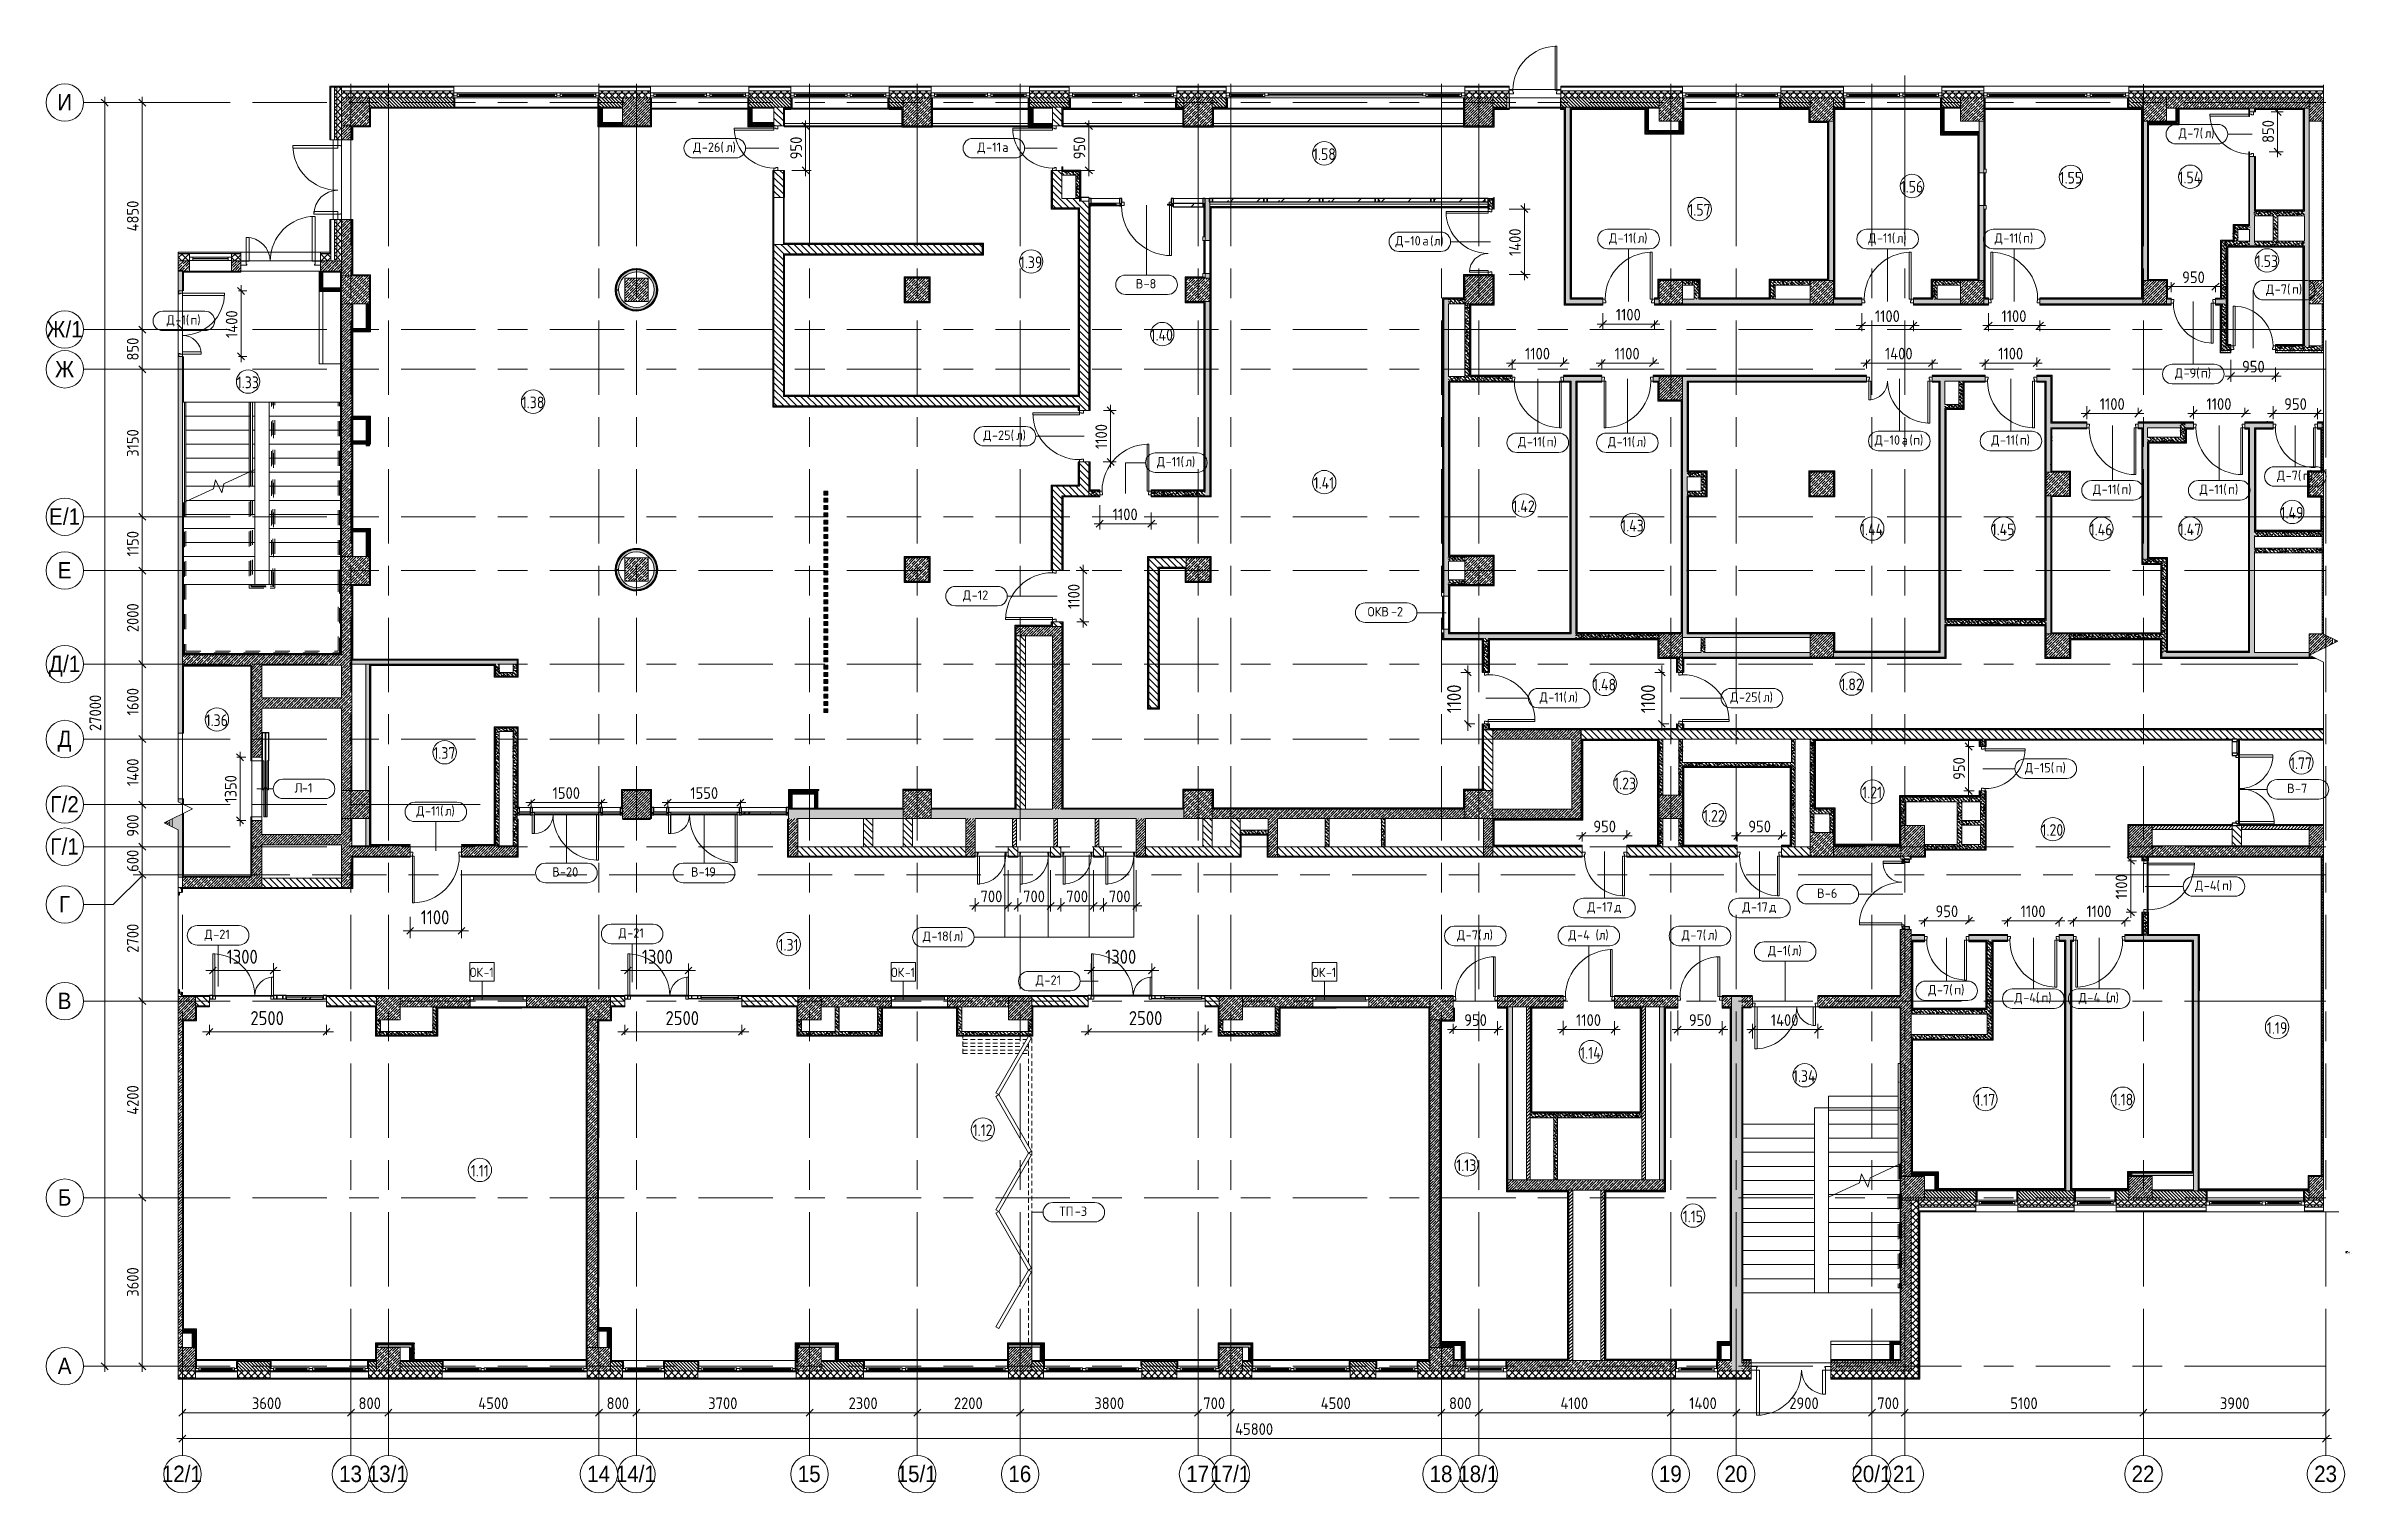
# Model space of a CAD drawing. Header units: millimetres. Extents: x 35848 to 85156, y -2706 to 28205.
import ezdxf

# ---------------------------------------------------------------- set-up
doc = ezdxf.new("R2010")
doc.units = ezdxf.units.MM
for name, pattern in [('200_ШТРИХ__ш1_п0_6_', [160, 100, -60]), ('Осевая', [3175, 635, -476.25, 1587.5, -476.25]), ('Штрих', [635, 317.5, -317.5]), ('Штрих короткий', [300, 150, -150])]:
    doc.linetypes.add(name, pattern=pattern)
for name, color, linetype, lineweight in [('_Сверху_ - Верхние поручни', 7, 'Штрих', 9), ('_Сверху_ - Перила', 7, 'Штрих', 9), ('A-ANNO-DIMS', 7, 'Continuous', 9), ('A-ANNO-DIMS-100', 7, 'Continuous', 9), ('A-AREA-IDEN', 7, 'Continuous', 9), ('A-DETL', 7, 'Continuous', 9), ('A-DETL-GENF', 7, 'Continuous', 9), ('A-DOOR', 7, 'Continuous', 9), ('A-DOOR-IDEN', 7, 'Continuous', 9), ('A-GLAZ', 7, 'Continuous', 9), ('A-GLAZ-1', 7, 'Continuous', 13), ('A-GLAZ-CURT', 7, 'Continuous', 9), ('A-GLAZ-CURT-1', 7, 'Continuous', 25), ('A-GLAZ-CWMG', 7, 'Continuous', 9), ('A-GLAZ-CWMG-1', 7, 'Continuous', 25), ('A-GLAZ-IDEN', 7, 'Continuous', 9), ('A-WALL', 7, 'Continuous', 9), ('G-ANNO-TEXT', 7, 'Continuous', 9), ('I-WALL', 7, 'Continuous', 9), ('S-COLS', 7, 'Continuous', 9), ('S-STRS-1', 7, 'Continuous', 9), ('S-STRS-MBND', 7, 'Continuous', 9), ('Верхние поручни', 7, 'Continuous', 9), ('Ограждение', 7, 'Continuous', 9), ('Оси', 7, 'Continuous', 9), ('Оси-1', 7, 'Continuous', 20), ('Оси-2', 7, 'Осевая', 9), ('Перила', 7, 'Continuous', 9), ('Поручни', 7, 'Continuous', 9)]:
    doc.layers.add(name, color=color, linetype=linetype, lineweight=lineweight)
for name, color, linetype, lineweight, true_color in [('A-DOOR-1', 1, 'Continuous', 9, 0xff0000), ('A-DOOR-2', 1, 'Continuous', 13, 0xff0000), ('A-DOOR-3', 1, '200_ШТРИХ__ш1_п0_6_', 9, 0xff0000), ('A-DOOR-4', 1, 'Штрих короткий', 9, 0xff0000), ('A-DOOR-FRAM-1', 1, 'Continuous', 13, 0xff0000), ('A-DOOR-FRAM-2', 1, 'Continuous', 9, 0xff0000), ('A-WALL-1', 7, 'Continuous', 9, 0x3c3c3c), ('A-WALL-FNSH-1', 7, 'Continuous', 9, 0x3c3c3c)]:
    doc.layers.add(name, color=color, linetype=linetype, lineweight=lineweight, true_color=true_color)
doc.styles.add('Arial', font='arial.ttf', dxfattribs={"width": 0.9, "height": 350})
doc.styles.add('GOST Common', font='GOST_Common.ttf', dxfattribs={"height": 200})
doc.styles.add('GOST Common_1', font='GOST_Common.ttf', dxfattribs={"width": 0.9, "height": 250})
doc.styles.add('GOST Common_2', font='GOST_Common.ttf', dxfattribs={"width": 0.9, "height": 300})
doc.styles.add('GOST Common_3', font='GOST_Common.ttf', dxfattribs={"width": 0.9, "height": 3.5})
doc.styles.add('GOST Common_4', font='GOST_Common.ttf', dxfattribs={"width": 0.9, "height": 2.5})
doc.styles.add('ISOCPEUR', font='isocpeur.ttf', dxfattribs={"width": 0.9, "height": 250})
doc.styles.add('ISOCPEUR_1', font='isocpeur.ttf', dxfattribs={"width": 0.9, "height": 200})
doc.styles.add('ISOCPEUR_2', font='isocpeur.ttf', dxfattribs={"width": 0.9, "height": 2.5})
doc.styles.add('ISOCPEUR_3', font='isocpeur.ttf', dxfattribs={"height": 2.5})
doc.dimstyles.new('ADSK_Основной_3_0_окр_', dxfattribs={"dimscale": 304.8, "dimtxt": 301.714499, "dimasz": 0.463911, "dimexe": 0.492126, "dimexo": 0.984252, "dimgap": 0.164042, "dimtad": 1, "dimdec": 0, "dimrnd": 10, "dimdsep": 46, "dimtxsty": 'GOST Common_2', "dimblk1": 'OBLIQUE', "dimblk2": 'OBLIQUE', "dimsah": 1, "dimcen": 0.09, "dimdle": 0.492126, "dimazin": 0, "dimtfac": 1, "dimtdec": 4, "dimtix": 1, "dimtmove": 0, "dimatfit": 3, "dimfxl": 1, "dimtvp": 1, "dimtolj": 1, "dimtzin": 0, "dimlwd": 9, "dimlwe": 9, "dimarcsym": 2})
doc.dimstyles.new('ISO-2_5_0_9К_БОЛЬШОЙ', dxfattribs={"dimscale": 304.8, "dimtxt": 248.995294, "dimasz": 0.492126, "dimexe": 0.393701, "dimexo": 0.984252, "dimgap": 0, "dimtad": 1, "dimdec": 0, "dimrnd": 10, "dimzin": 0, "dimdsep": 46, "dimtxsty": 'ISOCPEUR', "dimblk1": 'OBLIQUE', "dimblk2": 'OBLIQUE', "dimsah": 1, "dimcen": 0.09, "dimdle": 0.393701, "dimazin": 0, "dimtfac": 1, "dimtdec": 4, "dimtix": 1, "dimtmove": 0, "dimatfit": 3, "dimfxl": 1, "dimtvp": 1, "dimtolj": 1, "dimtzin": 0, "dimarcsym": 2})
doc.dimstyles.new('ISO-2_5_0_9К_БОЛЬШОЙ_1', dxfattribs={"dimscale": 304.8, "dimtxt": 248.995294, "dimasz": 0.492126, "dimexe": 0.393701, "dimexo": 0.984252, "dimgap": 0, "dimtad": 1, "dimdec": 0, "dimrnd": 10, "dimzin": 0, "dimdsep": 46, "dimtxsty": 'ISOCPEUR', "dimblk1": 'OBLIQUE', "dimblk2": 'OBLIQUE', "dimsah": 1, "dimcen": 0.09, "dimdle": 0.393701, "dimazin": 0, "dimtfac": 1, "dimtdec": 4, "dimtix": 1, "dimtmove": 2, "dimatfit": 3, "dimfxl": 1, "dimtvp": 1, "dimtolj": 1, "dimtzin": 0, "dimarcsym": 2})
pattern_1 = [(45, (0, 0), (-57.02463, 57.02463), []), (45, (57.025, 0), (-57.02463, 57.02463), [100.806, -20.161, 3.353, -16.808])]
pattern_2 = [(45, (0, 0), (-70.71068, 70.71068), []), (135, (0, 0), (-70.71068, -70.71068), [])]
pattern_3 = [(135, (0, 0), (-70.71068, -70.71068), [])]
pattern_4 = [(135, (0, 0), (-35.35534, -35.35534), [])]
pattern_5 = [(135, (0, 0), (-75.43415, -75.43415), [106.68, -17.78, 3.556, -17.78]), (135, (0, 75.39), (-75.43415, -75.43415), []), (50, (0, 0), (127.52922, -11.15758), [13.335, -146.685]), (355, (0, 0), (-24.66966, 133.74002), [10.668, -117.348]), (100.451, (10.63, -0.93), (102.85973, 122.58178), [11.333, -124.663]), (46.184, (0, 35.56), (189.75516, -29.43036), [20.002, -220.027]), (96.636, (15.81, 33.1), (166.1822, 173.1996), [17, -186.995]), (351.184, (0, 35.56), (166.18393, 173.19757), [16.002, -176.022]), (21, (17.78, 26.67), (106.13027, -71.58603), [13.335, -146.685]), (326, (17.78, 26.67), (43.26188, 128.93175), [10.668, -117.348]), (71.451, (26.62, 20.7), (149.39198, 57.34505), [11.333, -124.663]), (37.5, (0, 0), (2.162228, 59.188357), [3.353, -112.573, 3.353, -115.773, -117.793]), (37.5, (0, 0), (2.162228, 59.188357), [-235.052, 3.353, -114.44]), (7.5, (0, 0), (46.773857, 70.126152), [3.353, -64.567, 3.353, -109.906, -44.894]), (7.5, (0, 0), (46.773857, 70.126152), [-181.178, 3.353, -41.542]), (327.5, (-39.65, 0), (94.91367, -4.010093), [3.353, -41.097, 3.353, -135.331, -184.023]), (327.5, (-39.65, 0), (94.91367, -4.010093), [-183.134, 3.353, -180.67]), (317.5, (-57.43, 0), (103.69057, 17.79882), [3.353, -54.432, 3.353, -88.748, -130.683]), (317.5, (-57.43, 0), (103.69057, 17.79882), [-149.885, 3.353, -127.33])]
pattern_6 = [(45, (0, 0), (-35.35534, 35.35534), [])]
pattern_7 = [(0, (0, 0), (121.92, 30.48), [10.058, -81.382, 10.058, -81.382, -487.68]), (0, (0, 0), (121.92, 30.48), [-182.88, 10.058, -172.822, 10.058, -81.382, -213.36]), (0, (0, 0), (121.92, 30.48), [-457.2, 10.058, -50.902, 10.058, -142.342]), (120, (45.72, 15.24), (-87.356454, 90.345817), [10.058, -81.382, 10.058, -81.382, -487.68]), (120, (45.72, 15.24), (-87.356454, 90.345817), [-182.88, 10.058, -172.822, 10.058, -81.382, -213.36]), (120, (45.72, 15.24), (-87.356454, 90.345817), [-457.2, 10.058, -50.902, 10.058, -142.342]), (240, (60.96, 76.2), (-34.563546, -120.825817), [10.058, -81.382, 10.058, -81.382, -487.68]), (240, (60.96, 76.2), (-34.563546, -120.825817), [-182.88, 10.058, -172.822, 10.058, -81.382, -213.36]), (240, (60.96, 76.2), (-34.563546, -120.825817), [-457.2, 10.058, -50.902, 10.058, -142.342])]
pattern_8 = [(45, (0, 0), (-106.06602, 106.06602), []), (135, (0, 0), (-106.06602, -106.06602), [])]

msp = doc.modelspace()

# ---------------------------------------------------------------- texts
at = {"layer": 'A-AREA-IDEN', "char_height": 250, "attachment_point": 1, "style": 'GOST Common_1'}
for s, insert, width in [('1.58', (62915.6, 26022.8), 606.076), ('1.56', (75472.9, 25325.8), 606.076), ('1.55', (78868.2, 25519.3), 606.076), ('1.54', (81409.1, 25522.8), 627.721), ('1.57', (70936.1, 24832.8), 606.076), ('1.39', (56653.1, 23712.6), 606.076), ('1.53', (83058.3, 23735.8), 606.076), ('1.40', (59445.5, 22161.5), 627.721), ('1.33', (39921, 21146.3), 606.076), ('1.38', (46009.9, 20718.1), 606.076), ('1.41', (62930, 18998.2), 570), ('1.42', (67175.3, 18498.2), 627.721), ('1.49', (83589, 18360.8), 627.721), ('1.43', (69501.3, 18084.7), 627.721), ('1.44', (74606, 18005.2), 649.367), ('1.45', (77416.5, 18005.2), 627.721), ('1.46', (79511.8, 18001.7), 627.721), ('1.47', (81412.6, 18005.2), 627.721), ('1.48', (68899.2, 14686.6), 627.721), ('1.82', (74184.3, 14693.6), 606.076), ('1.36', (39255.7, 13926.7), 606.076), ('1.37', (44121.8, 13227.1), 606.076), ('1.77', (83792.3, 13007.4), 606.076), ('1.23', (69350.9, 12575.6), 606.076), ('1.21', (74651.4, 12384.9), 548.354), ('1.22', (71250.5, 11884.9), 606.076), ('1.20', (78482, 11582.6), 606.076), ('1.31', (51495.9, 9128.6), 548.354), ('1.19', (83298, 7351.7), 548.354), ('1.14', (68624.9, 6819.1), 570), ('1.34', (73170.9, 6324.1), 627.721), ('1.17', (77066.7, 5815.6), 548.354), ('1.18', (80002.8, 5822.6), 548.354), ('1.12', (55644.8, 5166), 548.354), ('1.11', (44921.6, 4301.7), 490.633), ('1.13', (65978.1, 4418.1), 548.354), ('1.15', (70817.4, 3325.8), 548.354)]:
    msp.add_mtext(s, dxfattribs=dict(at, insert=insert, width=width))
at = {"layer": 'A-DOOR-IDEN', "char_height": 200, "attachment_point": 1, "style": 'GOST Common'}
for s, insert, width in [('\\fGOST Common|b0|i0|c204|p34|;Д', (49672.8, 26146.2), 224.472), ('-26(', (49858, 26146.2), 625.316), ('\\fGOST Common|b0|i0|c204|p34|;)', (50512.8, 26146.2), 96.202), ('\\fGOST Common|b0|i0|c204|p34|;Д', (55747.4, 26146.2), 224.472), ('-11', (55932.7, 26146.2), 416.877), ('\\fGOST Common|b0|i0|c204|p34|;Д', (81412.9, 26446.2), 224.472), ('-7(', (81598.1, 26446.2), 448.945), ('\\fGOST Common|b0|i0|c204|p34|;л', (81968.5, 26446.2), 168.354), ('\\fGOST Common|b0|i0|c204|p34|;)', (82107.4, 26446.2), 96.202), ('\\fGOST Common|b0|i0|c204|p34|;л', (50373.9, 26146.2), 168.354), ('\\fGOST Common|b0|i0|c204|p34|;а', (56276.6, 26146.2), 200.422), ('\\fGOST Common|b0|i0|c204|p34|;(', (65418.6, 24146.2), 96.202), ('\\fGOST Common|b0|i0|c204|p34|;)', (65636.9, 24146.2), 96.203), ('\\fGOST Common|b0|i0|c204|p34|;Д', (69243.5, 24204.7), 224.472), ('-11(', (69428.7, 24204.7), 513.08), ('\\fGOST Common|b0|i0|c204|p34|;)', (69990.9, 24204.7), 96.202), ('\\fGOST Common|b0|i0|c204|p34|;Д', (74779.1, 24204.7), 224.472), ('-11(', (74964.3, 24204.7), 513.08), ('\\fGOST Common|b0|i0|c204|p34|;)', (75526.5, 24204.7), 96.202), ('\\fGOST Common|b0|i0|c204|p34|;Д', (77480.8, 24204.7), 224.472), ('-11(', (77666, 24204.7), 513.08), ('\\fGOST Common|b0|i0|c204|p34|;)', (78234.8, 24204.7), 96.202), ('\\fGOST Common|b0|i0|c204|p34|;Д', (64677.8, 24146.2), 224.472), ('-10', (64863, 24146.2), 472.996), ('\\fGOST Common|b0|i0|c204|p34|;а', (65253.3, 24146.2), 200.422), ('\\fGOST Common|b0|i0|c204|p34|;л', (65498, 24146.2), 168.354), ('\\fGOST Common|b0|i0|c204|p34|;л', (69852, 24204.7), 168.354), ('\\fGOST Common|b0|i0|c204|p34|;л', (75387.6, 24204.7), 168.354), ('\\fGOST Common|b0|i0|c204|p34|;п', (78089.3, 24204.7), 176.371), ('\\fGOST Common|b0|i0|c204|p34|;В', (59129.3, 23228.4), 200.422), ('-8', (59294.6, 23228.4), 352.742), ('\\fGOST Common|b0|i0|c204|p34|;Д', (83279.5, 23112.5), 224.472), ('-7(', (83464.7, 23112.5), 448.945), ('\\fGOST Common|b0|i0|c204|p34|;п', (83835.1, 23112.5), 176.371), ('\\fGOST Common|b0|i0|c204|p34|;)', (83980.6, 23112.5), 96.202), ('\\fGOST Common|b0|i0|c204|p34|;Д', (38422.2, 22455.2), 224.472), ('-1(', (38607.4, 22455.2), 392.827), ('\\fGOST Common|b0|i0|c204|p34|;п', (38931.5, 22455.2), 176.371), ('\\fGOST Common|b0|i0|c204|p34|;)', (39077.1, 22455.2), 96.202), ('\\fGOST Common|b0|i0|c204|p34|;Д', (81332.3, 21320.3), 224.472), ('-9(', (81517.5, 21320.3), 448.945), ('\\fGOST Common|b0|i0|c204|p34|;п', (81887.9, 21320.3), 176.371), ('\\fGOST Common|b0|i0|c204|p34|;)', (82033.4, 21320.3), 96.202), ('\\fGOST Common|b0|i0|c204|p34|;Д', (55872, 19991.2), 224.472), ('-25(', (56057.2, 19991.2), 625.316), ('\\fGOST Common|b0|i0|c204|p34|;л', (56573.2, 19991.2), 168.354), ('\\fGOST Common|b0|i0|c204|p34|;)', (56712.1, 19991.2), 96.202), ('\\fGOST Common|b0|i0|c204|p34|;Д', (67300, 19851.9), 224.472), ('-11(', (67485.2, 19851.9), 513.08), ('\\fGOST Common|b0|i0|c204|p34|;п', (67908.5, 19851.9), 176.371), ('\\fGOST Common|b0|i0|c204|p34|;)', (68054.1, 19851.9), 96.202), ('\\fGOST Common|b0|i0|c204|p34|;Д', (69218.5, 19851.9), 224.472), ('-11(', (69403.7, 19851.9), 513.08), ('\\fGOST Common|b0|i0|c204|p34|;л', (69827, 19851.9), 168.354), ('\\fGOST Common|b0|i0|c204|p34|;)', (69965.9, 19851.9), 96.202), ('\\fGOST Common|b0|i0|c204|p34|;Д', (74919.6, 19889.3), 224.472), ('-10', (75104.8, 19889.3), 472.996), ('\\fGOST Common|b0|i0|c204|p34|;а', (75495, 19889.3), 200.422), ('\\fGOST Common|b0|i0|c204|p34|;(', (75660.4, 19889.3), 96.202), ('\\fGOST Common|b0|i0|c204|p34|;п', (75739.8, 19889.3), 176.371), ('\\fGOST Common|b0|i0|c204|p34|;)', (75885.3, 19889.3), 96.202), ('\\fGOST Common|b0|i0|c204|p34|;Д', (77410.6, 19889.3), 224.472), ('-11(', (77595.8, 19889.3), 513.08), ('\\fGOST Common|b0|i0|c204|p34|;п', (78019.1, 19889.3), 176.371), ('\\fGOST Common|b0|i0|c204|p34|;)', (78164.6, 19889.3), 96.202), ('\\fGOST Common|b0|i0|c204|p34|;Д', (59581.5, 19426.5), 224.472), ('-11(', (59766.7, 19426.5), 513.08), ('\\fGOST Common|b0|i0|c204|p34|;л', (60190, 19426.5), 168.354), ('\\fGOST Common|b0|i0|c204|p34|;)', (60328.9, 19426.5), 96.202), ('\\fGOST Common|b0|i0|c204|p34|;Д', (79580.8, 18836.5), 224.472), ('-11(', (79766, 18836.5), 513.08), ('\\fGOST Common|b0|i0|c204|p34|;п', (80189.3, 18836.5), 176.371), ('\\fGOST Common|b0|i0|c204|p34|;)', (80334.8, 18836.5), 96.202), ('\\fGOST Common|b0|i0|c204|p34|;Д', (81860.8, 18836.5), 224.472), ('-11(', (82046, 18836.5), 513.08), ('\\fGOST Common|b0|i0|c204|p34|;п', (82469.3, 18836.5), 176.371), ('\\fGOST Common|b0|i0|c204|p34|;)', (82614.8, 18836.5), 96.202), ('\\fGOST Common|b0|i0|c204|p34|;Д', (83512.3, 19131.7), 224.472), ('-7(', (83697.5, 19131.7), 448.945), ('\\fGOST Common|b0|i0|c204|p34|;п', (84067.9, 19131.7), 176.371), ('\\fGOST Common|b0|i0|c204|p34|;)', (84213.4, 19131.7), 96.202), ('\\fGOST Common|b0|i0|c204|p34|;Д', (55436.6, 16575), 224.472), ('-12', (55621.8, 16575), 472.996), ('ОКВ', (64083.4, 16221.2), 601.266), ('-2', (64579.5, 16221.2), 352.742), ('\\fGOST Common|b0|i0|c204|p34|;Д', (67760.2, 14396.2), 224.472), ('-11(', (67945.4, 14396.2), 513.08), ('\\fGOST Common|b0|i0|c204|p34|;л', (68368.7, 14396.2), 168.354), ('\\fGOST Common|b0|i0|c204|p34|;)', (68507.6, 14396.2), 96.202), ('\\fGOST Common|b0|i0|c204|p34|;Д', (71832.4, 14396.2), 224.472), ('-25(', (72017.6, 14396.2), 625.316), ('\\fGOST Common|b0|i0|c204|p34|;л', (72533.5, 14396.2), 168.354), ('\\fGOST Common|b0|i0|c204|p34|;)', (72672.4, 14396.2), 96.202), ('\\fGOST Common|b0|i0|c204|p34|;Д', (78130, 12887.3), 224.472), ('-15(', (78315.2, 12887.3), 569.198), ('\\fGOST Common|b0|i0|c204|p34|;п', (78784.9, 12887.3), 176.371), ('\\fGOST Common|b0|i0|c204|p34|;)', (78930.4, 12887.3), 96.202), ('\\fGOST Common|b0|i0|c204|p34|;Л', (41154.3, 12456.2), 192.405), ('-1', (41313.1, 12456.2), 296.624), ('\\fGOST Common|b0|i0|c204|p34|;В', (83730, 12446.2), 200.422), ('-7', (83895.4, 12446.2), 352.742), ('\\fGOST Common|b0|i0|c204|p34|;Д', (43759.3, 11964.1), 224.472), ('-11(', (43944.5, 11964.1), 513.08), ('\\fGOST Common|b0|i0|c204|p34|;л', (44367.8, 11964.1), 168.354), ('\\fGOST Common|b0|i0|c204|p34|;)', (44506.7, 11964.1), 96.202), ('\\fGOST Common|b0|i0|c204|p34|;В', (46661.3, 10660.2), 200.422), ('-20', (46826.6, 10660.2), 529.114), ('\\fGOST Common|b0|i0|c204|p34|;В', (49625.8, 10660.2), 200.422), ('-19', (49791.1, 10660.2), 472.996), ('\\fGOST Common|b0|i0|c204|p34|;Д', (81764.3, 10371.2), 224.472), ('-4(', (81949.5, 10371.2), 472.996), ('\\fGOST Common|b0|i0|c204|p34|;)', (82485.3, 10371.2), 96.202), ('\\fGOST Common|b0|i0|c204|p34|;Д', (68780.6, 9911.9), 224.472), ('-17', (68965.8, 9911.9), 472.996), ('\\fGOST Common|b0|i0|c204|p34|;Д', (72091.6, 9911.9), 224.472), ('-17', (72276.8, 9911.9), 472.996), ('\\fGOST Common|b0|i0|c204|p34|;В', (73686.4, 10206.2), 200.422), ('-6', (73851.8, 10206.2), 352.742), ('\\fGOST Common|b0|i0|c204|p34|;п', (82339.8, 10371.2), 176.371), ('\\fGOST Common|b0|i0|c204|p34|;д', (69356, 9911.9), 176.371), ('\\fGOST Common|b0|i0|c204|p34|;д', (72667, 9911.9), 176.371), ('\\fGOST Common|b0|i0|c204|p34|;Д', (39232.3, 9326.7), 224.472), ('-21', (39417.5, 9326.7), 472.996), ('\\fGOST Common|b0|i0|c204|p34|;Д', (48078.6, 9357), 224.472), ('-21', (48263.8, 9357), 472.996), ('\\fGOST Common|b0|i0|c204|p34|;Д', (54579.8, 9288.1), 224.472), ('-18(', (54765, 9288.1), 569.198), ('\\fGOST Common|b0|i0|c204|p34|;л', (55234.6, 9288.1), 168.354), ('\\fGOST Common|b0|i0|c204|p34|;)', (55373.5, 9288.1), 96.202), ('\\fGOST Common|b0|i0|c204|p34|;Д', (65995.3, 9314.1), 224.472), ('-7(', (66180.5, 9314.1), 448.945), ('\\fGOST Common|b0|i0|c204|p34|;л', (66550.9, 9314.1), 168.354), ('\\fGOST Common|b0|i0|c204|p34|;)', (66689.8, 9314.1), 96.202), ('\\fGOST Common|b0|i0|c204|p34|;Д', (68374.3, 9314.1), 224.472), ('-4 (', (68559.5, 9314.1), 561.181), ('\\fGOST Common|b0|i0|c204|p34|;л', (69022.5, 9314.1), 168.354), ('\\fGOST Common|b0|i0|c204|p34|;)', (69161.4, 9314.1), 96.202), ('\\fGOST Common|b0|i0|c204|p34|;Д', (70795.3, 9313.4), 224.472), ('-7(', (70980.5, 9313.4), 448.945), ('\\fGOST Common|b0|i0|c204|p34|;л', (71350.9, 9313.4), 168.354), ('\\fGOST Common|b0|i0|c204|p34|;)', (71489.8, 9313.4), 96.202), ('\\fGOST Common|b0|i0|c204|p34|;Д', (72638.8, 8980.1), 224.472), ('-1(', (72824, 8980.1), 392.827), ('\\fGOST Common|b0|i0|c204|p34|;л', (73148.1, 8980.1), 168.354), ('\\fGOST Common|b0|i0|c204|p34|;)', (73287, 8980.1), 96.202), ('\\fGOST Common|b0|i0|c204|p34|;Д', (56993.3, 8349.6), 224.472), ('-21', (57178.5, 8349.6), 472.996), ('\\fGOST Common|b0|i0|c204|p34|;Д', (76062.3, 8142.4), 224.472), ('-7(', (76247.5, 8142.4), 448.945), ('\\fGOST Common|b0|i0|c204|p34|;п', (76617.9, 8142.4), 176.371), ('\\fGOST Common|b0|i0|c204|p34|;)', (76763.4, 8142.4), 96.202), ('\\fGOST Common|b0|i0|c204|p34|;Д', (77905.3, 7974.4), 224.472), ('-4(', (78090.5, 7974.4), 472.996), ('\\fGOST Common|b0|i0|c204|p34|;п', (78480.7, 7974.4), 176.371), ('\\fGOST Common|b0|i0|c204|p34|;)', (78626.2, 7974.4), 96.202), ('\\fGOST Common|b0|i0|c204|p34|;Д', (79278.5, 7974.4), 224.472), ('-4 (', (79463.7, 7974.4), 561.181), ('\\fGOST Common|b0|i0|c204|p34|;л', (79926.7, 7974.4), 168.354), ('\\fGOST Common|b0|i0|c204|p34|;)', (80065.6, 7974.4), 96.202), ('ТП', (57495.6, 3410.3), 400.844), ('-3', (57826.4, 3410.3), 344.726)]:
    msp.add_mtext(s, dxfattribs=dict(at, insert=insert, width=width))
at = {"layer": 'A-GLAZ-IDEN', "char_height": 200, "attachment_point": 1, "style": 'ISOCPEUR_1'}
for s, insert, width in [('ОК', (44900.3, 8514.5), 360.759), ('-1', (45197.9, 8514.5), 266.962), ('ОК', (53900.3, 8514.5), 360.759), ('-1', (54197.9, 8514.5), 266.962), ('ОК', (62900.3, 8514.5), 360.759), ('-1', (63197.9, 8514.5), 266.962)]:
    msp.add_mtext(s, dxfattribs=dict(at, insert=insert, width=width))
at = {"layer": 'G-ANNO-TEXT', "attachment_point": 1}
for s, insert, char_height, width, style in [('\\LУсловные', (84983.1, 2451.8), 3.5, 22.151, 'GOST Common_3'), ('\\LПримечание', (84986.1, 2424.5), 3.5, 28.5, 'GOST Common_3'), ('1. ', (84986.1, 2416), 2.5, 4.249, 'ISOCPEUR_3'), ('2. ', (84986.1, 2411.1), 2.5, 4.89, 'ISOCPEUR_3'), ('отвечать', (84986.1, 2401.3), 2.5, 18.679, 'ISOCPEUR_3'), ('3. ', (84986.1, 2396.4), 2.5, 4.89, 'ISOCPEUR_3'), ('4. ', (84986.1, 2391.5), 2.5, 5.131, 'ISOCPEUR_3'), ('момента', (84986.1, 2406.2), 2.5, 16.435, 'ISOCPEUR_3'), ('+0.000', (84986.7, 2432.1), 2.5, 10.534, 'GOST Common_4'), ('01', (84988.9, 2442.2), 2.5, 3.319, 'GOST Common_4'), ('За', (84989.6, 2416), 2.5, 4.73, 'ISOCPEUR_3'), ('Все', (84990.1, 2411.1), 2.5, 6.413, 'ISOCPEUR_3'), ('Перед', (84990.1, 2396.4), 2.5, 11.063, 'ISOCPEUR_3'), ('\\fISOCPEUR|b0|i0|c204|p34|;О', (84990.3, 2391.5), 2.5, 2.405, 'ISOCPEUR_3'), ('\\fISOCPEUR|b0|i0|c204|p34|; ', (84992.3, 2391.5), 2.5, 1.844, 'ISOCPEUR_3'), ('\\fISOCPEUR|b0|i0|c204|p34|; ', (84993.5, 2416), 2.5, 1.844, 'ISOCPEUR_3'), ('всех', (84993.8, 2391.5), 2.5, 8.338, 'ISOCPEUR_3'), ('отметку', (84995, 2416), 2.5, 16.515, 'ISOCPEUR_3'), ('\\fISOCPEUR|b0|i0|c204|p34|; ', (84995.4, 2411.1), 2.5, 1.844, 'ISOCPEUR_3'), ('материалы', (84996.9, 2411.1), 2.5, 21.004, 'ISOCPEUR_3'), ('\\fISOCPEUR|b0|i0|c204|p34|; ', (84999.2, 2396.4), 2.5, 1.844, 'ISOCPEUR_3'), ('\\fISOCPEUR|b0|i0|c204|p34|; ', (84999.6, 2406.2), 2.5, 1.844, 'ISOCPEUR_3'), ('Номер', (84999.8, 2442.2), 2.5, 10.173, 'GOST Common_4'), ('\\fISOCPEUR|b0|i0|c204|p34|; ', (85000.7, 2391.5), 2.5, 1.844, 'ISOCPEUR_3'), ('заказом', (85000.8, 2396.4), 2.5, 15.553, 'ISOCPEUR_3'), ('Отметка', (85000.9, 2432.1), 2.5, 15.296, 'GOST Common_4'), ('\\L\\fGOST Common|b0|i0|c204|p34|;\\W.9;\\L ', (85001.4, 2451.8), 3.5, 1.299, 'GOST Common_3'), ('их', (85001.2, 2406.2), 2.5, 4.329, 'ISOCPEUR_3'), ('\\fISOCPEUR|b0|i0|c204|p34|; ', (85001.5, 2401.3), 2.5, 1.844, 'ISOCPEUR_3'), ('\\Lобозначения', (85002.5, 2451.8), 3.5, 30.159, 'GOST Common_3'), ('расхождениях', (85002.2, 2391.5), 2.5, 26.456, 'ISOCPEUR_3'), ('нормам', (85003, 2401.3), 2.5, 13.709, 'ISOCPEUR_3'), ('\\fISOCPEUR|b0|i0|c204|p34|; ', (85004.7, 2406.2), 2.5, 1.844, 'ISOCPEUR_3'), ('заказа', (85006.2, 2406.2), 2.5, 13.388, 'ISOCPEUR_3'), ('\\fGOST Common|b0|i0|c204|p34|;\\W.9; ', (85008.2, 2442.2), 2.5, 0.938, 'GOST Common_4'), ('помещения', (85009, 2442.2), 2.5, 18.543, 'GOST Common_4'), (' +0.000 ', (85008.6, 2416), 2.5, 15.392, 'ISOCPEUR_3'), ('\\fGOST Common|b0|i0|c204|p34|;\\W.9; ', (85013.5, 2432.1), 2.5, 0.938, 'GOST Common_4'), ('\\fISOCPEUR|b0|i0|c204|p34|; ', (85013.6, 2396.4), 2.5, 1.844, 'ISOCPEUR_3'), ('\\fISOCPEUR|b0|i0|c204|p34|; ', (85014.2, 2411.1), 2.5, 1.844, 'ISOCPEUR_3'), ('\\fISOCPEUR|b0|i0|c204|p34|; ', (85014.3, 2401.3), 2.5, 1.844, 'ISOCPEUR_3'), ('чистого', (85014.3, 2432.1), 2.5, 13.853, 'GOST Common_4'), ('\\fISOCPEUR|b0|i0|c204|p34|;и', (85015.1, 2396.4), 2.5, 2.165, 'ISOCPEUR_3'), ('должны', (85015.8, 2411.1), 2.5, 13.789, 'ISOCPEUR_3'), ('пожаробезопасности', (85015.8, 2401.3), 2.5, 39.764, 'ISOCPEUR_3'), ('\\fISOCPEUR|b0|i0|c204|p34|; ', (85016.9, 2396.4), 2.5, 1.844, 'ISOCPEUR_3'), ('\\fISOCPEUR|b0|i0|c204|p34|; ', (85017.3, 2406.2), 2.5, 1.844, 'ISOCPEUR_3'), ('монтажем', (85018.4, 2396.4), 2.5, 19.16, 'ISOCPEUR_3'), ('\\fISOCPEUR|b0|i0|c204|p34|;и', (85018.8, 2406.2), 2.5, 2.165, 'ISOCPEUR_3'), ('\\fISOCPEUR|b0|i0|c204|p34|; ', (85020.6, 2406.2), 2.5, 1.844, 'ISOCPEUR_3'), ('принята', (85021.3, 2416), 2.5, 15.954, 'ISOCPEUR_3'), ('поставки', (85022.1, 2406.2), 2.5, 17.797, 'ISOCPEUR_3'), ('\\fISOCPEUR|b0|i0|c204|p34|; ', (85024, 2391.5), 2.5, 1.844, 'ISOCPEUR_3'), ('\\fGOST Common|b0|i0|c204|p34|;\\W.9; ', (85025.7, 2432.1), 2.5, 0.938, 'GOST Common_4'), ('размеров', (85025.6, 2391.5), 2.5, 17.637, 'ISOCPEUR_3'), ('пола', (85026.5, 2432.1), 2.5, 8.009, 'GOST Common_4'), ('\\fISOCPEUR|b0|i0|c204|p34|; ', (85027.1, 2411.1), 2.5, 1.844, 'ISOCPEUR_3'), ('быть', (85028.7, 2411.1), 2.5, 9.46, 'ISOCPEUR_3'), ('\\fGOST Common|b0|i0|c204|p34|;\\W.9; ', (85033.1, 2432.1), 2.5, 0.938, 'GOST Common_4'), ('\\fISOCPEUR|b0|i0|c204|p34|; ', (85034.2, 2396.4), 2.5, 1.844, 'ISOCPEUR_3'), ('\\fISOCPEUR|b0|i0|c204|p34|; ', (85034.5, 2416), 2.5, 1.844, 'ISOCPEUR_3'), ('дверей', (85035.7, 2396.4), 2.5, 12.987, 'ISOCPEUR_3'), ('отметка', (85036, 2416), 2.5, 16.755, 'ISOCPEUR_3'), ('\\fISOCPEUR|b0|i0|c204|p34|; ', (85036.5, 2411.1), 2.5, 1.844, 'ISOCPEUR_3'), ('. ', (85036.8, 2406.2), 2.5, 2.726, 'ISOCPEUR_3'), ('согласованы', (85038, 2411.1), 2.5, 23.89, 'ISOCPEUR_3'), ('Все', (85039.1, 2406.2), 2.5, 6.413, 'ISOCPEUR_3'), (', ', (85040.1, 2391.5), 2.5, 2.886, 'ISOCPEUR_3'), ('указанных', (85042.5, 2391.5), 2.5, 20.042, 'ISOCPEUR_3'), ('\\fISOCPEUR|b0|i0|c204|p34|; ', (85044.3, 2406.2), 2.5, 1.844, 'ISOCPEUR_3'), ('материалы', (85045.9, 2406.2), 2.5, 21.004, 'ISOCPEUR_3'), ('\\fISOCPEUR|b0|i0|c204|p34|;.', (85048.6, 2401.3), 2.5, 0.882, 'ISOCPEUR_3'), ('\\fISOCPEUR|b0|i0|c204|p34|; ', (85049.8, 2416), 2.5, 1.844, 'ISOCPEUR_3'), ('  - ', (85046.5, 2396.4), 2.5, 7.696, 'ISOCPEUR_3'), ('DR01', (85049.8, 2432.2), 2.5, 7.648, 'ISOCPEUR_2'), ('уровня', (85051.4, 2416), 2.5, 12.987, 'ISOCPEUR_3'), ('размер', (85052.8, 2396.4), 2.5, 13.308, 'ISOCPEUR_3'), ('\\fISOCPEUR|b0|i0|c204|p34|; ', (85057.7, 2411.1), 2.5, 1.844, 'ISOCPEUR_3'), ('\\fISOCPEUR|b0|i0|c204|p34|; ', (85059, 2391.5), 2.5, 1.844, 'ISOCPEUR_3'), ('Генеральным', (85059.2, 2411.1), 2.5, 24.532, 'ISOCPEUR_3'), ('на', (85060.6, 2391.5), 2.5, 4.57, 'ISOCPEUR_3'), ('Марка', (85061.4, 2432), 2.5, 10.678, 'GOST Common_4'), ('\\fISOCPEUR|b0|i0|c204|p34|; ', (85062.1, 2416), 2.5, 1.844, 'ISOCPEUR_3'), ('\\fISOCPEUR|b0|i0|c204|p34|; ', (85063.2, 2406.2), 2.5, 1.844, 'ISOCPEUR_3'), ('чистого', (85063.6, 2416), 2.5, 15.392, 'ISOCPEUR_3'), ('\\fISOCPEUR|b0|i0|c204|p34|; ', (85063.8, 2396.4), 2.5, 1.844, 'ISOCPEUR_3'), ('\\fISOCPEUR|b0|i0|c204|p34|; ', (85064.3, 2391.5), 2.5, 1.844, 'ISOCPEUR_3'), ('должны', (85064.7, 2406.2), 2.5, 13.789, 'ISOCPEUR_3'), ('проемов', (85065.3, 2396.4), 2.5, 15.392, 'ISOCPEUR_3'), ('чертеже', (85065.8, 2391.5), 2.5, 16.274, 'ISOCPEUR_3'), ('\\fGOST Common|b0|i0|c204|p34|;\\W.9; ', (85070.3, 2432), 2.5, 0.938, 'GOST Common_4'), ('двери', (85071, 2432), 2.5, 9.741, 'GOST Common_4'), ('\\fISOCPEUR|b0|i0|c204|p34|; ', (85076.1, 2406.2), 2.5, 1.844, 'ISOCPEUR_3'), ('\\fISOCPEUR|b0|i0|c204|p34|; ', (85076.3, 2416), 2.5, 1.844, 'ISOCPEUR_3'), ('быть', (85077.6, 2406.2), 2.5, 9.46, 'ISOCPEUR_3'), ('\\fISOCPEUR|b0|i0|c204|p34|; ', (85078, 2396.4), 2.5, 1.844, 'ISOCPEUR_3'), ('пола', (85077.8, 2416), 2.5, 8.899, 'ISOCPEUR_3'), ('\\fISOCPEUR|b0|i0|c204|p34|; ', (85079.5, 2411.1), 2.5, 1.844, 'ISOCPEUR_3'), (', ', (85079.3, 2391.5), 2.5, 2.886, 'ISOCPEUR_3'), ('уточнять', (85079.5, 2396.4), 2.5, 18.439, 'ISOCPEUR_3'), ('подрядчиком', (85081, 2411.1), 2.5, 24.051, 'ISOCPEUR_3'), ('необходимо', (85081.7, 2391.5), 2.5, 21.886, 'ISOCPEUR_3'), ('\\fISOCPEUR|b0|i0|c204|p34|; ', (85085.2, 2416), 2.5, 1.844, 'ISOCPEUR_3'), ('\\fISOCPEUR|b0|i0|c204|p34|; ', (85085.4, 2406.2), 2.5, 1.844, 'ISOCPEUR_3'), ('первого', (85086.7, 2416), 2.5, 15.152, 'ISOCPEUR_3'), ('сертифицированы', (85086.9, 2406.2), 2.5, 33.992, 'ISOCPEUR_3'), ('\\fISOCPEUR|b0|i0|c204|p34|; ', (85094.7, 2396.4), 2.5, 1.844, 'ISOCPEUR_3'), ('по', (85096.3, 2396.4), 2.5, 4.329, 'ISOCPEUR_3'), ('\\fISOCPEUR|b0|i0|c204|p34|; ', (85099.2, 2416), 2.5, 1.844, 'ISOCPEUR_3'), ('\\fISOCPEUR|b0|i0|c204|p34|; ', (85099.7, 2391.5), 2.5, 1.844, 'ISOCPEUR_3'), ('\\fISOCPEUR|b0|i0|c204|p34|; ', (85099.8, 2396.4), 2.5, 1.844, 'ISOCPEUR_3'), ('этажа', (85100.7, 2416), 2.5, 12.426, 'ISOCPEUR_3'), ('\\fISOCPEUR|b0|i0|c204|p34|; ', (85100.8, 2411.1), 2.5, 1.844, 'ISOCPEUR_3'), ('сообщить', (85101.2, 2391.5), 2.5, 18.439, 'ISOCPEUR_3'), ('месту', (85101.4, 2396.4), 2.5, 11.304, 'ISOCPEUR_3'), ('письменно', (85102.4, 2411.1), 2.5, 19.401, 'ISOCPEUR_3'), ('\\fISOCPEUR|b0|i0|c204|p34|;.', (85110.7, 2396.4), 2.5, 0.882, 'ISOCPEUR_3'), ('\\fISOCPEUR|b0|i0|c204|p34|;.', (85111, 2416), 2.5, 0.882, 'ISOCPEUR_3'), ('\\fISOCPEUR|b0|i0|c204|p34|; ', (85115, 2406.2), 2.5, 1.844, 'ISOCPEUR_3'), ('\\fISOCPEUR|b0|i0|c204|p34|; ', (85116.4, 2391.5), 2.5, 1.844, 'ISOCPEUR_3'), ('на', (85116.5, 2406.2), 2.5, 4.57, 'ISOCPEUR_3'), ('архитектору', (85118, 2391.5), 2.5, 25.173, 'ISOCPEUR_3'), ('\\fISOCPEUR|b0|i0|c204|p34|; ', (85118.4, 2411.1), 2.5, 1.844, 'ISOCPEUR_3'), ('\\fISOCPEUR|b0|i0|c204|p34|;с', (85119.9, 2411.1), 2.5, 1.844, 'ISOCPEUR_3'), ('\\fISOCPEUR|b0|i0|c204|p34|; ', (85120.3, 2406.2), 2.5, 1.844, 'ISOCPEUR_3'), ('\\fISOCPEUR|b0|i0|c204|p34|; ', (85121.4, 2411.1), 2.5, 1.844, 'ISOCPEUR_3'), ('территории', (85121.8, 2406.2), 2.5, 22.768, 'ISOCPEUR_3'), ('Заказчиком', (85122.9, 2411.1), 2.5, 22.367, 'ISOCPEUR_3'), ('\\fISOCPEUR|b0|i0|c204|p34|;.', (85138.7, 2391.5), 2.5, 0.882, 'ISOCPEUR_3'), ('\\fISOCPEUR|b0|i0|c204|p34|; ', (85140.6, 2406.2), 2.5, 1.844, 'ISOCPEUR_3'), ('\\fISOCPEUR|b0|i0|c204|p34|; ', (85141.4, 2411.1), 2.5, 1.844, 'ISOCPEUR_3'), ('России', (85142.1, 2406.2), 2.5, 12.586, 'ISOCPEUR_3'), ('\\fISOCPEUR|b0|i0|c204|p34|;и', (85142.9, 2411.1), 2.5, 2.165, 'ISOCPEUR_3'), ('\\fISOCPEUR|b0|i0|c204|p34|; ', (85144.7, 2411.1), 2.5, 1.844, 'ISOCPEUR_3'), ('АП', (85146.2, 2411.1), 2.5, 5.131, 'ISOCPEUR_3'), ('\\fISOCPEUR|b0|i0|c204|p34|; ', (85150.4, 2411.1), 2.5, 1.844, 'ISOCPEUR_3'), ('до', (85152, 2411.1), 2.5, 4.329, 'ISOCPEUR_3'), ('\\fISOCPEUR|b0|i0|c204|p34|; ', (85152.5, 2406.2), 2.5, 1.844, 'ISOCPEUR_3'), ('\\fISOCPEUR|b0|i0|c204|p34|;и', (85154, 2406.2), 2.5, 2.165, 'ISOCPEUR_3'), ('\\fISOCPEUR|b0|i0|c204|p34|; ', (85155.5, 2411.1), 2.5, 1.844, 'ISOCPEUR_3'), ('\\fISOCPEUR|b0|i0|c204|p34|; ', (85155.8, 2406.2), 2.5, 1.844, 'ISOCPEUR_3')]:
    msp.add_mtext(s, dxfattribs=dict(at, insert=insert, char_height=char_height, width=width, style=style))
at = {"layer": 'Оси', "char_height": 350, "attachment_point": 1, "style": 'Arial'}
for s, insert, width in [('\\fArial|b0|i0|c204|p34|;\\W.9;И', (36084, 27181), 389.62), ('\\fArial|b0|i0|c204|p34|;\\W.9;Ж', (35851.8, 22331), 497.848), ('/1', (36262.6, 22331), 454.557), ('\\fArial|b0|i0|c204|p34|;\\W.9;Ж', (36039.5, 21481), 497.848), ('\\fArial|b0|i0|c204|p34|;\\W.9;Е', (35908.5, 18331), 360.759), ('/1', (36206.2, 18331), 454.557), ('\\fArial|b0|i0|c204|p34|;\\W.9;Е', (36095.7, 17181), 360.759), ('\\fArial|b0|i0|c204|p34|;\\W.9;Д', (35905.4, 15181), 367.975), ('/1', (36209, 15181), 454.557), ('\\fArial|b0|i0|c204|p34|;\\W.9;Д', (36093, 13581), 367.975), ('\\fArial|b0|i0|c204|p34|;\\W.9;Г', (35935.1, 12181), 295.823), ('/2', (36179.1, 12181), 454.557), ('\\fArial|b0|i0|c204|p34|;\\W.9;Г', (35935.1, 11281), 295.823), ('/1', (36179.1, 11281), 454.557), ('\\fArial|b0|i0|c204|p34|;\\W.9;Г', (36122.7, 10046), 295.823), ('\\fArial|b0|i0|c204|p34|;\\W.9;В', (36095.7, 7981), 360.759), ('\\fArial|b0|i0|c204|p34|;\\W.9;Б', (36098.9, 3781), 353.544), ('\\fArial|b0|i0|c204|p34|;\\W.9;А', (36095.7, 181), 360.759), ('12/1', (38319.7, -2125.6), 1060.633), ('13', (42107.4, -2125.6), 606.076), ('13/1', (42719.7, -2125.6), 1060.633), ('14', (47407.4, -2125.6), 606.076), ('14/1', (48019.7, -2125.6), 1060.633), ('15', (51907.4, -2125.6), 606.076), ('15/1', (54019.7, -2125.6), 1060.633), ('16', (56407.4, -2125.6), 606.076), ('17', (60207.4, -2125.6), 606.076), ('17/1', (60719.7, -2125.6), 1060.633), ('18', (65407.4, -2125.6), 606.076), ('18/1', (66019.7, -2125.6), 1060.633), ('19', (70307.4, -2125.6), 606.076), ('20', (71707.4, -2125.6), 606.076), ('20/1', (74419.7, -2125.6), 1060.633), ('21', (75307.4, -2125.6), 606.076), ('22', (80407.4, -2125.6), 606.076), ('23', (84307.4, -2125.6), 606.076)]:
    msp.add_mtext(s, dxfattribs=dict(at, insert=insert, width=width))

# ---------------------------------------------------------------- blocks, each defined once
blk = doc.blocks.new('BSC_Колонна _Прямоугольная - 500х500-23286270-План заполнения и маркировки дверных проемов 1 этажа в осях 12-23')
at = {"layer": 'S-COLS'}
h = blk.add_hatch(dxfattribs=at)
h.set_pattern_fill('FP_2', color=256, style=0, pattern_type=2)
h.set_pattern_definition([(45, (-38790, -7650), (-57.02463, 57.02463), []), (45, (-38732.975, -7650), (-57.02463, 57.02463), [100.806, -20.161, 3.353, -16.808])])
h.paths.add_polyline_path([(-117, -250), (250, -250), (250, 250), (-117, 250), (-117, -172)])
for p, q in [((250, 250), (-117, 250)), ((250, -250), (250, 250)), ((-117, -250), (250, -250))]:
    blk.add_line(p, q, dxfattribs=at)
blk = doc.blocks.new('BSC_Колонна _Прямоугольная - 500х500-V1-План заполнения и маркировки дверных проемов 1 этажа в осях 12-23')
at = {"layer": 'S-COLS'}
h = blk.add_hatch(dxfattribs=at)
h.set_pattern_fill('FP_3', color=256, style=0, pattern_type=2)
h.set_pattern_definition([(45, (-43160, -7650), (-57.02463, 57.02463), []), (45, (-43102.975, -7650), (-57.02463, 57.02463), [100.806, -20.161, 3.353, -16.808])])
h.paths.add_polyline_path([(-250, -250), (250, -250), (250, 250), (-250, 250)])
for p, q in [((250, 250), (-250, 250)), ((-250, 250), (-250, -250)), ((250, -250), (250, 250)), ((-250, -250), (250, -250))]:
    blk.add_line(p, q, dxfattribs=at)
blk = doc.blocks.new('BSC_Колонна _Прямоугольная - 500х500-V2-План заполнения и маркировки дверных проемов 1 этажа в осях 12-23')
at = {"layer": 'S-COLS'}
h = blk.add_hatch(dxfattribs=at)
h.set_pattern_fill('FP_4', color=256, style=0, pattern_type=2)
h.set_pattern_definition([(45, (-47660, -7650), (-57.02463, 57.02463), []), (45, (-47602.975, -7650), (-57.02463, 57.02463), [100.806, -20.161, 3.353, -16.808])])
h.paths.add_polyline_path([(-250, -250), (250, -250), (250, 250), (-250, 250)])
for p, q in [((250, 250), (-250, 250)), ((-250, 250), (-250, -250)), ((250, -250), (250, 250)), ((-250, -250), (250, -250))]:
    blk.add_line(p, q, dxfattribs=at)
blk = doc.blocks.new('BSC_Колонна _Прямоугольная - 500х500-V3-План заполнения и маркировки дверных проемов 1 этажа в осях 12-23')
at = {"layer": 'S-COLS'}
h = blk.add_hatch(dxfattribs=at)
h.set_pattern_fill('FP_5', color=256, style=0, pattern_type=2)
h.set_pattern_definition([(45, (-52160, -7650), (-57.02463, 57.02463), []), (45, (-52102.975, -7650), (-57.02463, 57.02463), [100.806, -20.161, 3.353, -16.808])])
h.paths.add_polyline_path([(-250, -250), (250, -250), (250, 250), (-250, 250)])
for p, q in [((250, 250), (-250, 250)), ((-250, 250), (-250, -250)), ((250, -250), (250, 250)), ((-250, -250), (250, -250))]:
    blk.add_line(p, q, dxfattribs=at)
blk = doc.blocks.new('BSC_Колонна _Прямоугольная - 500х500-V4-План заполнения и маркировки дверных проемов 1 этажа в осях 12-23')
at = {"layer": 'S-COLS'}
h = blk.add_hatch(dxfattribs=at)
h.set_pattern_fill('FP_6', color=256, style=0, pattern_type=2)
h.set_pattern_definition([(45, (-61160, -7650), (-57.02463, 57.02463), []), (45, (-61102.975, -7650), (-57.02463, 57.02463), [100.806, -20.161, 3.353, -16.808])])
h.paths.add_polyline_path([(-250, -250), (250, -250), (250, 250), (-250, 250)])
for p, q in [((250, 250), (-250, 250)), ((-250, 250), (-250, -250)), ((250, -250), (250, 250)), ((-250, -250), (250, -250))]:
    blk.add_line(p, q, dxfattribs=at)
blk = doc.blocks.new('BSC_Колонна _Прямоугольная - 500х500-V5-План заполнения и маркировки дверных проемов 1 этажа в осях 12-23')
at = {"layer": 'S-COLS'}
h = blk.add_hatch(dxfattribs=at)
h.set_pattern_fill('FP_7', color=256, style=0, pattern_type=2)
h.set_pattern_definition([(45, (-38790, -150), (-57.02463, 57.02463), []), (45, (-38732.975, -150), (-57.02463, 57.02463), [100.806, -20.161, 3.353, -16.808])])
h.paths.add_polyline_path([(-117, -250), (250, -250), (250, 250), (-117, 250)])
for p, q in [((250, 250), (-117, 250)), ((250, -250), (250, 250)), ((-117, -250), (250, -250))]:
    blk.add_line(p, q, dxfattribs=at)
blk = doc.blocks.new('BSC_Колонна _Прямоугольная - 500х500-V6-План заполнения и маркировки дверных проемов 1 этажа в осях 12-23')
at = {"layer": 'S-COLS'}
h = blk.add_hatch(dxfattribs=at)
h.set_pattern_fill('FP_8', color=256, style=0, pattern_type=2)
h.set_pattern_definition([(45, (-43160, -150), (-57.02463, 57.02463), []), (45, (-43102.975, -150), (-57.02463, 57.02463), [100.806, -20.161, 3.353, -16.808])])
h.paths.add_polyline_path([(-250, -250), (250, -250), (250, 250), (-250, 250)])
for p, q in [((250, 250), (-250, 250)), ((-250, 250), (-250, -250)), ((250, -250), (250, 250)), ((-250, -250), (250, -250))]:
    blk.add_line(p, q, dxfattribs=at)
blk = doc.blocks.new('BSC_Колонна _Прямоугольная - 500х500-V7-План заполнения и маркировки дверных проемов 1 этажа в осях 12-23')
at = {"layer": 'S-COLS'}
h = blk.add_hatch(dxfattribs=at)
h.set_pattern_fill('FP_9', color=256, style=0, pattern_type=2)
h.set_pattern_definition([(45, (-47660, -150), (-57.02463, 57.02463), []), (45, (-47602.975, -150), (-57.02463, 57.02463), [100.806, -20.161, 3.353, -16.808])])
h.paths.add_polyline_path([(-250, -250), (250, -250), (250, 250), (-250, 250)])
for p, q in [((250, 250), (-250, 250)), ((-250, 250), (-250, -250)), ((250, -250), (250, 250)), ((-250, -250), (250, -250))]:
    blk.add_line(p, q, dxfattribs=at)
blk = doc.blocks.new('BSC_Колонна _Прямоугольная - 500х500-V8-План заполнения и маркировки дверных проемов 1 этажа в осях 12-23')
at = {"layer": 'S-COLS'}
h = blk.add_hatch(dxfattribs=at)
h.set_pattern_fill('FP_10', color=256, style=0, pattern_type=2)
h.set_pattern_definition([(45, (-52160, -150), (-57.02463, 57.02463), []), (45, (-52102.975, -150), (-57.02463, 57.02463), [100.806, -20.161, 3.353, -16.808])])
h.paths.add_polyline_path([(-250, -250), (250, -250), (250, 250), (-250, 250)])
for p, q in [((250, 250), (-250, 250)), ((-250, 250), (-250, -250)), ((250, -250), (250, 250)), ((-250, -250), (250, -250))]:
    blk.add_line(p, q, dxfattribs=at)
blk = doc.blocks.new('BSC_Колонна _Прямоугольная - 500х500-V9-План заполнения и маркировки дверных проемов 1 этажа в осях 12-23')
at = {"layer": 'S-COLS'}
h = blk.add_hatch(dxfattribs=at)
h.set_pattern_fill('FP_11', color=256, style=0, pattern_type=2)
h.set_pattern_definition([(45, (-61160, -150), (-57.02463, 57.02463), []), (45, (-61102.975, -150), (-57.02463, 57.02463), [100.806, -20.161, 3.353, -16.808])])
h.paths.add_polyline_path([(-250, -250), (250, -250), (250, 250), (-250, 250)])
for p, q in [((250, 250), (-250, 250)), ((-250, 250), (-250, -250)), ((250, -250), (250, 250)), ((-250, -250), (250, -250))]:
    blk.add_line(p, q, dxfattribs=at)
blk = doc.blocks.new('BSC_Колонна _Прямоугольная - 500х500-V10-План заполнения и маркировки дверных проемов 1 этажа в осях 12-23')
at = {"layer": 'S-COLS'}
h = blk.add_hatch(dxfattribs=at)
h.set_pattern_fill('FP_12', color=256, style=0, pattern_type=2)
h.set_pattern_definition([(45, (-65660, -150), (-57.02463, 57.02463), []), (45, (-65602.975, -150), (-57.02463, 57.02463), [100.806, -20.161, 3.353, -16.808])])
h.paths.add_polyline_path([(-250, -250), (250, -250), (250, 250), (-250, 250)])
for p, q in [((250, 250), (-250, 250)), ((-250, 250), (-250, -250)), ((250, -250), (250, 250)), ((-250, -250), (250, -250))]:
    blk.add_line(p, q, dxfattribs=at)
blk = doc.blocks.new('BSC_Колонна _Прямоугольная - 500х500-V11-План заполнения и маркировки дверных проемов 1 этажа в осях 12-23')
at = {"layer": 'S-COLS'}
h = blk.add_hatch(dxfattribs=at)
h.set_pattern_fill('FP_13', color=256, style=0, pattern_type=2)
h.set_pattern_definition([(45, (-75730, -3800), (-57.02463, 57.02463), []), (45, (-75672.975, -3800), (-57.02463, 57.02463), [100.806, -20.161, 3.353, -16.808])])
h.paths.add_polyline_path([(-250, -250), (250, -250), (250, 250), (-250, 250), (-250, -111)])
for p, q in [((250, 250), (-250, 250)), ((-250, 250), (-250, -250)), ((250, -250), (250, 250)), ((-250, -250), (250, -250))]:
    blk.add_line(p, q, dxfattribs=at)
blk = doc.blocks.new('BSC_Колонна _Прямоугольная - 500х500-V12-План заполнения и маркировки дверных проемов 1 этажа в осях 12-23')
at = {"layer": 'S-COLS'}
h = blk.add_hatch(dxfattribs=at)
h.set_pattern_fill('FP_14', color=256, style=0, pattern_type=2)
h.set_pattern_definition([(45, (-80600, -3800), (-57.02463, 57.02463), []), (45, (-80542.975, -3800), (-57.02463, 57.02463), [100.806, -20.161, 3.353, -16.808])])
h.paths.add_polyline_path([(-250, -250), (250, -250), (250, 250), (-250, 250), (-250, -111)])
for p, q in [((250, 250), (-250, 250)), ((-250, 250), (-250, -250)), ((250, -250), (250, 250)), ((-250, -250), (250, -250))]:
    blk.add_line(p, q, dxfattribs=at)
blk = doc.blocks.new('BSC_Колонна _Прямоугольная - 500х500-V13-План заполнения и маркировки дверных проемов 1 этажа в осях 12-23')
at = {"layer": 'S-COLS'}
h = blk.add_hatch(dxfattribs=at)
h.set_pattern_fill('FP_15', color=256, style=0, pattern_type=2)
h.set_pattern_definition([(45, (-65660, -7650), (-57.02463, 57.02463), []), (45, (-65602.975, -7650), (-57.02463, 57.02463), [100.806, -20.161, 3.353, -16.808])])
h.paths.add_polyline_path([(-250, -250), (250, -250), (250, 250), (-250, 250)])
for p, q in [((250, 250), (-250, 250)), ((-250, 250), (-250, -250)), ((250, -250), (250, 250)), ((-250, -250), (250, -250))]:
    blk.add_line(p, q, dxfattribs=at)
blk = doc.blocks.new('BSC_Колонна _Прямоугольная - 600х600-23205240-План заполнения и маркировки дверных проемов 1 этажа в осях 12-23')
at = {"layer": 'S-COLS'}
h = blk.add_hatch(dxfattribs=at)
h.set_pattern_fill('FP_16', color=256, style=0, pattern_type=2)
h.set_pattern_definition([(45, (-66460, -12000), (-57.02463, 57.02463), []), (45, (-66402.975, -12000), (-57.02463, 57.02463), [100.806, -20.161, 3.353, -16.808])])
h.paths.add_polyline_path([(-300, -300), (300, -300), (300, 300), (-300, 300)])
for p, q in [((300, 300), (-300, 300)), ((-300, 300), (-300, -300)), ((300, -300), (300, 300)), ((-300, -300), (300, -300))]:
    blk.add_line(p, q, dxfattribs=at)
blk = doc.blocks.new('BSC_Колонна _Прямоугольная - 600х600-V14-План заполнения и маркировки дверных проемов 1 этажа в осях 12-23')
at = {"layer": 'S-COLS'}
h = blk.add_hatch(dxfattribs=at)
h.set_pattern_fill('FP_18', color=256, style=0, pattern_type=2)
h.set_pattern_definition([(45, (-66460, -17000), (-57.02463, 57.02463), []), (45, (-66402.975, -17000), (-57.02463, 57.02463), [100.806, -20.161, 3.353, -16.808])])
h.paths.add_polyline_path([(-300, -300), (300, -300), (300, 300), (-300, 300)])
for p, q in [((300, 300), (-300, 300)), ((-300, 300), (-300, -300)), ((300, -300), (300, 300)), ((-300, -300), (300, -300))]:
    blk.add_line(p, q, dxfattribs=at)
blk = doc.blocks.new('BSC_Колонна _Прямоугольная - 500х500-23287078-План заполнения и маркировки дверных проемов 1 этажа в осях 12-23')
at = {"layer": 'S-COLS'}
h = blk.add_hatch(dxfattribs=at)
h.set_pattern_fill('FP_19', color=256, style=0, pattern_type=2)
h.set_pattern_definition([(45, (-84450, -22950), (-57.02463, 57.02463), []), (45, (-84392.975, -22950), (-57.02463, 57.02463), [100.806, -20.161, 3.353, -16.808])])
h.paths.add_polyline_path([(-250, -250), (61, -250), (61, 250), (-250, 250), (-250, 226)])
for p, q in [((61, 250), (-250, 250)), ((-250, 250), (-250, -250)), ((-250, -250), (61, -250))]:
    blk.add_line(p, q, dxfattribs=at)
blk = doc.blocks.new('110_Дверь_СКБ_1Ст_Внутренняя1 - Д-9_ ДОО_Дв_950x2100h_Цеха_ ПУИ_ Помещение персонала_ Моечные_ Тамбур-18976848-План заполнения и маркировки дверных проемов 1 этажа в осях 12-23')
at = {"layer": 'A-DOOR-1'}
blk.add_arc((-412.5, 40), 850, 360, 90, dxfattribs=at)
at = {"layer": 'A-DOOR-2'}
for p, q in [((-412.5, 890), (-372.5, 890)), ((-412.5, 890), (-412.5, 40)), ((-372.5, 40), (-372.5, 890)), ((-412.5, 40), (-372.5, 40))]:
    blk.add_line(p, q, dxfattribs=at)
at = {"layer": 'A-DOOR-FRAM-1'}
for p, q in [((-412.5, 40), (-462.5, 40)), ((-462.5, 40), (-462.5, -40)), ((-412.5, 40), (-412.5, 0)), ((-412.5, 0), (-402.5, 0)), ((-402.5, 0), (-402.5, -40)), ((427.5, 0), (437.5, 0)), ((427.5, 0), (427.5, -40)), ((487.5, 40), (437.5, 40)), ((437.5, 40), (437.5, 0)), ((487.5, 40), (487.5, -40)), ((-402.5, -40), (-462.5, -40)), ((487.5, -40), (427.5, -40))]:
    blk.add_line(p, q, dxfattribs=at)
blk = doc.blocks.new('110_Дверь_СКБ_1Ст_Внутренняя1 - Д-11п 1100x2100h_кладовые _все__ коридор _между помещениями блока столовой__ моечные _все_ 2-32102277-План заполнения и маркировки дверных проемов 1 этажа в осях 12-23')
at = {"layer": 'A-DOOR-1'}
blk.add_arc((-487.5, 50), 1000, 360, 90, dxfattribs=at)
at = {"layer": 'A-DOOR-2'}
for p, q in [((-487.5, 1050), (-447.5, 1050)), ((-487.5, 1050), (-487.5, 50)), ((-447.5, 50), (-447.5, 1050)), ((-487.5, 50), (-447.5, 50))]:
    blk.add_line(p, q, dxfattribs=at)
at = {"layer": 'A-DOOR-FRAM-1'}
for p, q in [((-487.5, 50), (-537.5, 50)), ((-537.5, 50), (-537.5, -30)), ((-487.5, 50), (-487.5, 10)), ((-487.5, 10), (-477.5, 10)), ((-477.5, 10), (-477.5, -30)), ((502.5, 10), (512.5, 10)), ((502.5, 10), (502.5, -30)), ((562.5, 50), (512.5, 50)), ((512.5, 50), (512.5, 10)), ((562.5, 50), (562.5, -30)), ((-477.5, -30), (-537.5, -30)), ((562.5, -30), (502.5, -30))]:
    blk.add_line(p, q, dxfattribs=at)
blk = doc.blocks.new('Системная панель - Стекло - 70мм-31693610-План заполнения и маркировки дверных проемов 1 этажа в осях 12-23')
at = {"layer": 'A-GLAZ-CURT'}
h = blk.add_hatch(dxfattribs=at)
h.set_pattern_fill('FP_23', color=256, style=0, pattern_type=2)
h.set_pattern_definition([(225, (66147.5, 24815), (282.8427, -282.8427), [200, -600]), (225, (66347.5, 24915), (282.8427, -282.8427), [600, -200]), (225, (65947.5, 25015), (282.8427, -282.8427), [200, -600])])
h.paths.add_polyline_path([(-542.5, 35), (-542.5, -35), (542.5, -35), (542.5, 35)])
at = {"layer": 'A-GLAZ-CURT-1'}
for p, q in [((542.5, 35), (-542.5, 35)), ((-542.5, 35), (-542.5, -35)), ((542.5, -35), (542.5, 35)), ((-542.5, -35), (542.5, -35))]:
    blk.add_line(p, q, dxfattribs=at)
blk = doc.blocks.new('Прямоугольный импост - Импост структурный с накладкой - 160мм Темный-32302292-План заполнения и маркировки дверных проемов 1 этажа в осях 12-23')
at = {"layer": 'A-GLAZ-CWMG-1'}
for p, q in [((-50, 40), (-50, 140)), ((-50, 140), (0, 140)), ((-40, 40), (-50, 40)), ((-50, -17), (-50, 0)), ((-50, 0), (-40, 0)), ((-40, 0), (-40, 40)), ((-10, 40), (-10, 0)), ((0, 40), (-10, 40)), ((-10, 0), (0, 0)), ((0, 140), (0, 40)), ((0, 0), (0, -17)), ((0, -17), (-50, -17))]:
    blk.add_line(p, q, dxfattribs=at)
blk = doc.blocks.new('110_Дверь_СКБ_1Ст_Внутренняя1 - Д-11 1100x2100h_кладовые _все__ коридор _между помещениями блока столовой__ моечные _все_-32089444-План заполнения и маркировки дверных проемов 1 этажа в осях 12-23')
at = {"layer": 'A-DOOR-1'}
blk.add_arc((512.5, 50), 1000, 90, 180, dxfattribs=at)
at = {"layer": 'A-DOOR-2'}
for p, q in [((512.5, 1050), (472.5, 1050)), ((472.5, 50), (472.5, 1050)), ((512.5, 1050), (512.5, 50)), ((512.5, 50), (472.5, 50))]:
    blk.add_line(p, q, dxfattribs=at)
at = {"layer": 'A-DOOR-FRAM-1'}
for p, q in [((-537.5, 50), (-537.5, -30)), ((-537.5, 50), (-487.5, 50)), ((-487.5, 50), (-487.5, 10)), ((-477.5, 10), (-487.5, 10)), ((-477.5, 10), (-477.5, -30)), ((502.5, 10), (502.5, -30)), ((512.5, 10), (502.5, 10)), ((512.5, 50), (512.5, 10)), ((512.5, 50), (562.5, 50)), ((562.5, 50), (562.5, -30)), ((-537.5, -30), (-477.5, -30)), ((502.5, -30), (562.5, -30))]:
    blk.add_line(p, q, dxfattribs=at)
blk = doc.blocks.new('120_Окно_СКБ_1Ст - 120_Окно_СКБ_1Ст 900х2500_h_-20664874-План заполнения и маркировки дверных проемов 1 этажа в осях 12-23')
at = {"layer": 'A-GLAZ'}
for p, q in [((450, -57), (-450, -57)), ((-430, -127), (-380, -127)), ((-330, -107), (330, -107)), ((330, -117), (-330, -117)), ((380, -127), (430, -127))]:
    blk.add_line(p, q, dxfattribs=at)
at = {"layer": 'A-GLAZ-1'}
for p, q in [((-450, -127), (-450, -57)), ((-450, -57), (-380, -57)), ((-380, -127), (-450, -127)), ((-380, -57), (-380, -127)), ((380, -87), (-380, -87)), ((-380, -87), (-380, -137)), ((-380, -137), (380, -137)), ((-330, -137), (-330, -87)), ((330, -137), (330, -87)), ((380, -127), (380, -57)), ((380, -57), (450, -57)), ((380, -137), (380, -87)), ((450, -127), (380, -127)), ((450, -57), (450, -127))]:
    blk.add_line(p, q, dxfattribs=at)
blk = doc.blocks.new('120_Окно_СКБ_2Ст - 120_Окно_СКБ_2Ст 2100х2500 _мал створка справа_-22445857-План заполнения и маркировки дверных проемов 1 этажа в осях 12-23')
at = {"layer": 'A-GLAZ'}
for p, q in [((1050, -57), (-1050, -57)), ((-1030, -127), (-980, -127)), ((-930, -107), (100, -107)), ((100, -117), (-930, -117)), ((150, -127), (220, -127)), ((270, -107), (930, -107)), ((930, -117), (270, -117)), ((980, -127), (1030, -127))]:
    blk.add_line(p, q, dxfattribs=at)
at = {"layer": 'A-GLAZ-1'}
for p, q in [((-1050, -127), (-1050, -57)), ((-1050, -57), (-980, -57)), ((-980, -127), (-1050, -127)), ((-980, -57), (-980, -127)), ((150, -87), (-980, -87)), ((-980, -87), (-980, -137)), ((-980, -137), (150, -137)), ((-930, -137), (-930, -87)), ((100, -137), (100, -87)), ((150, -127), (150, -57)), ((150, -57), (220, -57)), ((150, -137), (150, -87)), ((220, -127), (150, -127)), ((220, -57), (220, -127)), ((980, -87), (220, -87)), ((220, -87), (220, -137)), ((220, -137), (980, -137)), ((270, -137), (270, -87)), ((930, -137), (930, -87)), ((980, -127), (980, -57)), ((980, -57), (1050, -57)), ((980, -137), (980, -87)), ((1050, -127), (980, -127)), ((1050, -57), (1050, -127))]:
    blk.add_line(p, q, dxfattribs=at)
blk = doc.blocks.new('120_Окно_СКБ_2Ст - 120_Окно_СКБ_2Ст 3100х2500 _мал_створка слева_-22446080-План заполнения и маркировки дверных проемов 1 этажа в осях 12-23')
at = {"layer": 'A-GLAZ'}
for p, q in [((1550, -57), (-1550, -57)), ((-1530, -127), (-1480, -127)), ((-1430, -107), (600, -107)), ((600, -117), (-1430, -117)), ((650, -127), (720, -127)), ((770, -107), (1430, -107)), ((1430, -117), (770, -117)), ((1480, -127), (1530, -127))]:
    blk.add_line(p, q, dxfattribs=at)
at = {"layer": 'A-GLAZ-1'}
for p, q in [((-1550, -127), (-1550, -57)), ((-1550, -57), (-1480, -57)), ((-1480, -127), (-1550, -127)), ((-1480, -57), (-1480, -127)), ((650, -87), (-1480, -87)), ((-1480, -87), (-1480, -137)), ((-1480, -137), (650, -137)), ((-1430, -137), (-1430, -87)), ((600, -137), (600, -87)), ((650, -127), (650, -57)), ((650, -57), (720, -57)), ((650, -137), (650, -87)), ((720, -127), (650, -127)), ((720, -57), (720, -127)), ((1480, -87), (720, -87)), ((720, -87), (720, -137)), ((720, -137), (1480, -137)), ((770, -137), (770, -87)), ((1430, -137), (1430, -87)), ((1480, -127), (1480, -57)), ((1480, -57), (1550, -57)), ((1480, -137), (1480, -87)), ((1550, -127), (1480, -127)), ((1550, -57), (1550, -127))]:
    blk.add_line(p, q, dxfattribs=at)
blk = doc.blocks.new('120_Окно_СКБ_2Ст - 120_Окно_СКБ_2Ст 2100х2500 _мал створка справа_-V15-План заполнения и маркировки дверных проемов 1 этажа в осях 12-23')
at = {"layer": 'A-GLAZ'}
for p, q in [((1050, -57), (-1050, -57)), ((-1050, -127), (-980, -127)), ((-930, -107), (100, -107)), ((100, -117), (-930, -117)), ((150, -127), (220, -127)), ((270, -107), (930, -107)), ((930, -117), (270, -117)), ((980, -127), (1030, -127))]:
    blk.add_line(p, q, dxfattribs=at)
at = {"layer": 'A-GLAZ-1'}
for p, q in [((-1050, -127), (-1050, -57)), ((-1050, -57), (-980, -57)), ((-980, -127), (-1050, -127)), ((-980, -57), (-980, -127)), ((150, -87), (-980, -87)), ((-980, -87), (-980, -137)), ((-980, -137), (150, -137)), ((-930, -137), (-930, -87)), ((100, -137), (100, -87)), ((150, -127), (150, -57)), ((150, -57), (220, -57)), ((150, -137), (150, -87)), ((220, -127), (150, -127)), ((220, -57), (220, -127)), ((980, -87), (220, -87)), ((220, -87), (220, -137)), ((220, -137), (980, -137)), ((270, -137), (270, -87)), ((930, -137), (930, -87)), ((980, -127), (980, -57)), ((980, -57), (1050, -57)), ((980, -137), (980, -87)), ((1050, -127), (980, -127)), ((1050, -57), (1050, -127))]:
    blk.add_line(p, q, dxfattribs=at)
blk = doc.blocks.new('DOR__перегородка__Прямоугольная - ТП-3_ Вн_ДПГ_6820х3300h-19315679-План заполнения и маркировки дверных проемов 1 этажа в осях 12-23')
at = {"layer": 'A-DOOR-3'}
for p, q in [((6445, 1474), (6816, 1474)), ((6445, 1474), (6445, 288)), ((6520, 1474), (6520, 244)), ((6595, 1474), (6595, 201)), ((6670, 1474), (6670, 158)), ((6745, 1474), (6745, 114)), ((166, 75), (171, 75)), ((166, 0), (171, 0)), ((266, 75), (1664, 75)), ((266, 0), (6816, 0)), ((1814, 75), (1827, 75)), ((1977, 75), (4164, 75)), ((4314, 75), (4325, 75)), ((4475, 75), (6663, 75)), ((6445, 201), (6445, 75)), ((6520, 158), (6520, 75)), ((6595, 114), (6595, 75)), ((6813, 75), (6816, 75))]:
    blk.add_line(p, q, dxfattribs=at)
at = {"layer": 'A-DOOR-FRAM-1'}
for p, q in [((570, 707), (608, 772)), ((1783, 7), (570, 707)), ((608, 772), (1820, 72)), ((1821, 72), (3033, 772)), ((3071, 707), (1858, 7)), ((3033, 772), (3071, 707)), ((3070, 707), (3107, 772)), ((4282, 7), (3070, 707)), ((3107, 772), (4320, 72)), ((4319, 72), (5532, 772)), ((5569, 707), (4357, 7)), ((5532, 772), (5569, 707)), ((5569, 707), (5607, 772)), ((6781, 7), (5569, 707)), ((5607, 772), (6819, 72)), ((1820, 72), (1783, 7)), ((1858, 7), (1821, 72)), ((4320, 72), (4282, 7)), ((4357, 7), (4319, 72)), ((6819, 72), (6781, 7))]:
    blk.add_line(p, q, dxfattribs=at)
blk = doc.blocks.new('BSC_Колонна _Прямоугольная - 600х600-23205375-План заполнения и маркировки дверных проемов 1 этажа в осях 12-23')
at = {"layer": 'S-COLS'}
h = blk.add_hatch(dxfattribs=at)
h.set_pattern_fill('FP_24', color=256, style=0, pattern_type=2)
h.set_pattern_definition([(45, (-54460, -12000), (-57.02463, 57.02463), []), (45, (-54402.975, -12000), (-57.02463, 57.02463), [100.806, -20.161, 3.353, -16.808])])
h.paths.add_polyline_path([(-300, -300), (300, -300), (300, 300), (-300, 300)])
for p, q in [((300, 300), (-300, 300)), ((-300, 300), (-300, -300)), ((300, -300), (300, 300)), ((-300, -300), (300, -300))]:
    blk.add_line(p, q, dxfattribs=at)
blk = doc.blocks.new('BSC_Колонна _Прямоугольная - 600х600-V16-План заполнения и маркировки дверных проемов 1 этажа в осях 12-23')
at = {"layer": 'S-COLS'}
h = blk.add_hatch(dxfattribs=at)
h.set_pattern_fill('FP_25', color=256, style=0, pattern_type=2)
h.set_pattern_definition([(45, (-42460, -26800), (-57.02463, 57.02463), []), (45, (-42402.975, -26800), (-57.02463, 57.02463), [100.806, -20.161, 3.353, -16.808])])
h.paths.add_polyline_path([(-300, -300), (300, -300), (300, 300), (-300, 300)])
for p, q in [((300, 300), (-300, 300)), ((-300, 300), (-300, -300)), ((300, -300), (300, 300)), ((-300, -300), (300, -300))]:
    blk.add_line(p, q, dxfattribs=at)
blk = doc.blocks.new('110_Дверь_СКБ_1Ст_Внутренняя1 - Д-11л 950х2100-32173567-План заполнения и маркировки дверных проемов 1 этажа в осях 12-23')
at = {"layer": 'A-DOOR-1'}
blk.add_arc((437, 100), 850, 90, 180, dxfattribs=at)
at = {"layer": 'A-DOOR-2'}
for p, q in [((437, 950), (397, 950)), ((397, 100), (397, 950)), ((437, 950), (437, 100)), ((437, 100), (397, 100))]:
    blk.add_line(p, q, dxfattribs=at)
at = {"layer": 'A-DOOR-FRAM-1'}
for p, q in [((-463, 100), (-463, 20)), ((-463, 100), (-413, 100)), ((-463, 20), (-403, 20)), ((-413, 100), (-413, 60)), ((-403, 60), (-413, 60)), ((-403, 60), (-403, 20)), ((427, 60), (427, 20)), ((437, 60), (427, 60)), ((427, 20), (487, 20)), ((437, 100), (437, 60)), ((437, 100), (487, 100)), ((487, 100), (487, 20))]:
    blk.add_line(p, q, dxfattribs=at)
blk = doc.blocks.new('Системная панель - Стекло - 70мм-31693619-План заполнения и маркировки дверных проемов 1 этажа в осях 12-23')
at = {"layer": 'A-GLAZ-CURT'}
h = blk.add_hatch(dxfattribs=at)
h.set_pattern_fill('FP_26', color=256, style=0, pattern_type=2)
h.set_pattern_definition([(225, (61417.5, 24815), (282.8427, -282.8427), [200, -600]), (225, (61617.5, 24915), (282.8427, -282.8427), [600, -200]), (225, (61217.5, 25015), (282.8427, -282.8427), [200, -600])])
h.paths.add_polyline_path([(-548, 35), (-548, -35), (548, -35), (548, 35), (-282, 35)])
at = {"layer": 'A-GLAZ-CURT-1'}
for p, q in [((548, 35), (-548, 35)), ((-548, 35), (-548, -35)), ((548, -35), (548, 35)), ((-548, -35), (548, -35))]:
    blk.add_line(p, q, dxfattribs=at)
blk = doc.blocks.new('Прямоугольный импост - 50 x 70 мм-23766079-План заполнения и маркировки дверных проемов 1 этажа в осях 12-23')
at = {"layer": 'A-GLAZ-CWMG-1'}
for p, q in [((-35, 35), (35, 35)), ((-35, -35), (-35, 35)), ((35, 35), (35, -35)), ((35, -35), (-35, -35))]:
    blk.add_line(p, q, dxfattribs=at)
blk = doc.blocks.new('BSC_Колонна _Прямоугольная - 500х500-V17-План заполнения и маркировки дверных проемов 1 этажа в осях 12-23')
at = {"layer": 'S-COLS'}
h = blk.add_hatch(dxfattribs=at)
h.set_pattern_fill('FP_27', color=256, style=0, pattern_type=2)
h.set_pattern_definition([(45, (-56660, -150), (-57.02463, 57.02463), []), (45, (-56602.975, -150), (-57.02463, 57.02463), [100.806, -20.161, 3.353, -16.808])])
h.paths.add_polyline_path([(-250, -250), (250, -250), (250, 250), (-250, 250)])
for p, q in [((250, 250), (-250, 250)), ((-250, 250), (-250, -250)), ((250, -250), (250, 250)), ((-250, -250), (250, -250))]:
    blk.add_line(p, q, dxfattribs=at)
blk = doc.blocks.new('BSC_Колонна _Прямоугольная - 500х500-V18-План заполнения и маркировки дверных проемов 1 этажа в осях 12-23')
at = {"layer": 'S-COLS'}
h = blk.add_hatch(dxfattribs=at)
h.set_pattern_fill('FP_28', color=256, style=0, pattern_type=2)
h.set_pattern_definition([(45, (-56660, -7650), (-57.02463, 57.02463), []), (45, (-56602.975, -7650), (-57.02463, 57.02463), [100.806, -20.161, 3.353, -16.808])])
h.paths.add_polyline_path([(-250, -250), (250, -250), (250, 250), (-250, 250)])
for p, q in [((250, 250), (-250, 250)), ((-250, 250), (-250, -250)), ((250, -250), (250, 250)), ((-250, -250), (250, -250))]:
    blk.add_line(p, q, dxfattribs=at)
blk = doc.blocks.new('BSC_Колонна _Прямоугольная - 600х600-V19-План заполнения и маркировки дверных проемов 1 этажа в осях 12-23')
at = {"layer": 'S-COLS'}
h = blk.add_hatch(dxfattribs=at)
h.set_pattern_fill('FP_29', color=256, style=0, pattern_type=2)
h.set_pattern_definition([(45, (-42460, -17000), (-57.02463, 57.02463), []), (45, (-42402.975, -17000), (-57.02463, 57.02463), [100.806, -20.161, 3.353, -16.808])])
h.paths.add_polyline_path([(-300, -300), (300, -300), (300, 300), (-300, 300)])
for p, q in [((300, 300), (-300, 300)), ((-300, 300), (-300, -300)), ((300, -300), (300, 300)), ((-300, -300), (300, -300))]:
    blk.add_line(p, q, dxfattribs=at)
blk = doc.blocks.new('BSC_Колонна _Прямоугольная - 600х600-V20-План заполнения и маркировки дверных проемов 1 этажа в осях 12-23')
at = {"layer": 'S-COLS'}
h = blk.add_hatch(dxfattribs=at)
h.set_pattern_fill('FP_30', color=256, style=0, pattern_type=2)
h.set_pattern_definition([(45, (-42460, -23000), (-57.02463, 57.02463), []), (45, (-42402.975, -23000), (-57.02463, 57.02463), [100.806, -20.161, 3.353, -16.808])])
h.paths.add_polyline_path([(-300, -300), (300, -300), (300, 300), (-300, 300), (-300, 176)])
for p, q in [((300, 300), (-300, 300)), ((-300, 300), (-300, -300)), ((300, -300), (300, 300)), ((-300, -300), (300, -300))]:
    blk.add_line(p, q, dxfattribs=at)
blk = doc.blocks.new('BSC_Колонна _Прямоугольная - 600х600-V21-План заполнения и маркировки дверных проемов 1 этажа в осях 12-23')
at = {"layer": 'S-COLS'}
h = blk.add_hatch(dxfattribs=at)
h.set_pattern_fill('FP_31', color=256, style=0, pattern_type=2)
h.set_pattern_definition([(45, (-60460, -12000), (-57.02463, 57.02463), []), (45, (-60402.975, -12000), (-57.02463, 57.02463), [100.806, -20.161, 3.353, -16.808])])
h.paths.add_polyline_path([(-300, -300), (300, -300), (300, 300), (-300, 300)])
for p, q in [((300, 300), (-300, 300)), ((-300, 300), (-300, -300)), ((300, -300), (300, 300)), ((-300, -300), (300, -300))]:
    blk.add_line(p, q, dxfattribs=at)
blk = doc.blocks.new('120_Окно_СКБ_1Ст - 120_Окно_СКБ_1Ст 900х2500_h_-22445987-План заполнения и маркировки дверных проемов 1 этажа в осях 12-23')
at = {"layer": 'A-GLAZ'}
for p, q in [((450, -57), (-450, -57)), ((-430, -127), (-380, -127)), ((-330, -107), (330, -107)), ((330, -117), (-330, -117)), ((380, -127), (430, -127))]:
    blk.add_line(p, q, dxfattribs=at)
at = {"layer": 'A-GLAZ-1'}
for p, q in [((-450, -127), (-450, -57)), ((-450, -57), (-380, -57)), ((-380, -127), (-450, -127)), ((-380, -57), (-380, -127)), ((380, -87), (-380, -87)), ((-380, -87), (-380, -137)), ((-380, -137), (380, -137)), ((-330, -137), (-330, -87)), ((330, -137), (330, -87)), ((380, -127), (380, -57)), ((380, -57), (450, -57)), ((380, -137), (380, -87)), ((450, -127), (380, -127)), ((450, -57), (450, -127))]:
    blk.add_line(p, q, dxfattribs=at)
blk = doc.blocks.new('120_Окно_СКБ_2Ст - 120_Окно_СКБ_2Ст 2100х2500 _мал створка справа_-V22-План заполнения и маркировки дверных проемов 1 этажа в осях 12-23')
at = {"layer": 'A-GLAZ'}
for p, q in [((1050, -57), (-1050, -57)), ((-1030, -127), (-980, -127)), ((-930, -107), (100, -107)), ((100, -117), (-930, -117)), ((150, -127), (220, -127)), ((270, -107), (930, -107)), ((930, -117), (270, -117)), ((980, -127), (1030, -127))]:
    blk.add_line(p, q, dxfattribs=at)
at = {"layer": 'A-GLAZ-1'}
for p, q in [((-1050, -127), (-1050, -57)), ((-1050, -57), (-980, -57)), ((-980, -127), (-1050, -127)), ((-980, -57), (-980, -127)), ((150, -87), (-980, -87)), ((-980, -87), (-980, -137)), ((-980, -137), (150, -137)), ((-930, -137), (-930, -87)), ((100, -137), (100, -87)), ((150, -127), (150, -57)), ((150, -57), (220, -57)), ((150, -137), (150, -87)), ((220, -127), (150, -127)), ((220, -57), (220, -127)), ((980, -87), (220, -87)), ((220, -87), (220, -137)), ((220, -137), (980, -137)), ((270, -137), (270, -87)), ((930, -137), (930, -87)), ((980, -127), (980, -57)), ((980, -57), (1050, -57)), ((980, -137), (980, -87)), ((1050, -127), (980, -127)), ((1050, -57), (1050, -127))]:
    blk.add_line(p, q, dxfattribs=at)
blk = doc.blocks.new('110_Дверь_СКБ_1Ст_Внутренняя1 - Д-7_п__950x2100h_Туалет-32105350-План заполнения и маркировки дверных проемов 1 этажа в осях 12-23')
at = {"layer": 'A-DOOR-1'}
blk.add_arc((-413, 50), 850, 360, 90, dxfattribs=at)
at = {"layer": 'A-DOOR-2'}
for p, q in [((-413, 900), (-373, 900)), ((-413, 900), (-413, 50)), ((-373, 50), (-373, 900)), ((-413, 50), (-373, 50))]:
    blk.add_line(p, q, dxfattribs=at)
at = {"layer": 'A-DOOR-FRAM-1'}
for p, q in [((-413, 50), (-463, 50)), ((-463, 50), (-463, -30)), ((-413, 50), (-413, 10)), ((-413, 10), (-403, 10)), ((-403, 10), (-403, -30)), ((427, 10), (437, 10)), ((427, 10), (427, -30)), ((487, 50), (437, 50)), ((437, 50), (437, 10)), ((487, 50), (487, -30)), ((-403, -30), (-463, -30)), ((487, -30), (427, -30))]:
    blk.add_line(p, q, dxfattribs=at)
blk = doc.blocks.new('110_Дверь_СКБ_1Ст_Внутренняя1 - Д-7_л__950x2100h_Туалет-32089464-План заполнения и маркировки дверных проемов 1 этажа в осях 12-23')
at = {"layer": 'A-DOOR-1'}
blk.add_arc((437, 50), 850, 90, 180, dxfattribs=at)
at = {"layer": 'A-DOOR-2'}
for p, q in [((437, 900), (397, 900)), ((397, 50), (397, 900)), ((437, 900), (437, 50)), ((437, 50), (397, 50))]:
    blk.add_line(p, q, dxfattribs=at)
at = {"layer": 'A-DOOR-FRAM-1'}
for p, q in [((-463, 50), (-463, -30)), ((-463, 50), (-413, 50)), ((-413, 50), (-413, 10)), ((-403, 10), (-413, 10)), ((-403, 10), (-403, -30)), ((427, 10), (427, -30)), ((437, 10), (427, 10)), ((437, 50), (437, 10)), ((437, 50), (487, 50)), ((487, 50), (487, -30)), ((-463, -30), (-403, -30)), ((427, -30), (487, -30))]:
    blk.add_line(p, q, dxfattribs=at)
blk = doc.blocks.new('BSC_Колонна _Прямоугольная - 500х500-V23-План заполнения и маркировки дверных проемов 1 этажа в осях 12-23')
at = {"layer": 'S-COLS'}
h = blk.add_hatch(dxfattribs=at)
h.set_pattern_fill('FP_32', color=256, style=0, pattern_type=2)
h.set_pattern_definition([(45, (-77000, -22950), (-57.02463, 57.02463), []), (45, (-76942.975, -22950), (-57.02463, 57.02463), [100.806, -20.161, 3.353, -16.808])])
h.paths.add_polyline_path([(-250, -250), (250, -250), (250, 250), (-250, 250), (-250, 226)])
for p, q in [((250, 250), (-250, 250)), ((-250, 250), (-250, -250)), ((250, -250), (250, 250)), ((-250, -250), (250, -250))]:
    blk.add_line(p, q, dxfattribs=at)
blk = doc.blocks.new('110_Дверь_СКБ_2Ст - Д-10а_п__ СОШ_Дв_1450x2100h_Горячий цех 2-32185694-План заполнения и маркировки дверных проемов 1 этажа в осях 12-23')
at = {"layer": 'A-DOOR-1'}
for centre, radius, start, end in [((-638, 50), 900, 0, 90), ((662, 50), 400, 90, 180)]:
    blk.add_arc(centre, radius, start, end, dxfattribs=at)
at = {"layer": 'A-DOOR-2'}
for p, q in [((-638, 950), (-598, 950)), ((-638, 950), (-638, 50)), ((-598, 50), (-598, 950)), ((-638, 50), (-598, 50)), ((662, 450), (622, 450)), ((622, 50), (622, 450)), ((662, 50), (622, 50)), ((662, 450), (662, 50))]:
    blk.add_line(p, q, dxfattribs=at)
at = {"layer": 'A-DOOR-FRAM-1'}
for p, q in [((-638, 50), (-688, 50)), ((-688, 50), (-688, -30)), ((-638, 50), (-638, 10)), ((-638, 10), (-628, 10)), ((-628, 10), (-628, -30)), ((652, 10), (662, 10)), ((652, 10), (652, -30)), ((712, 50), (662, 50)), ((662, 50), (662, 10)), ((712, 50), (712, -30)), ((-628, -30), (-688, -30)), ((712, -30), (652, -30))]:
    blk.add_line(p, q, dxfattribs=at)
blk = doc.blocks.new('BSC_Колонна _Прямоугольная - 500х500-V24-План заполнения и маркировки дверных проемов 1 этажа в осях 12-23')
at = {"layer": 'S-COLS'}
h = blk.add_hatch(dxfattribs=at)
h.set_pattern_fill('FP_33', color=256, style=0, pattern_type=2)
h.set_pattern_definition([(45, (-73790, -22950), (-57.02463, 57.02463), []), (45, (-73732.975, -22950), (-57.02463, 57.02463), [100.806, -20.161, 3.353, -16.808])])
h.paths.add_polyline_path([(-250, -250), (250, -250), (250, 250), (-250, 250), (-250, 226)])
for p, q in [((250, 250), (-250, 250)), ((-250, 250), (-250, -250)), ((250, -250), (250, 250)), ((-250, -250), (250, -250))]:
    blk.add_line(p, q, dxfattribs=at)
blk = doc.blocks.new('BSC_Колонна _Прямоугольная - 500х500-V25-План заполнения и маркировки дверных проемов 1 этажа в осях 12-23')
at = {"layer": 'S-COLS'}
h = blk.add_hatch(dxfattribs=at)
h.set_pattern_fill('FP_34', color=256, style=0, pattern_type=2)
h.set_pattern_definition([(45, (-70560, -22950), (-57.02463, 57.02463), []), (45, (-70502.975, -22950), (-57.02463, 57.02463), [100.806, -20.161, 3.353, -16.808])])
h.paths.add_polyline_path([(-246, -250), (250, -250), (250, 250), (-250, 250), (-250, -250)])
for p, q in [((250, 250), (-250, 250)), ((-250, 250), (-250, -250)), ((250, -250), (250, 250)), ((-250, -250), (250, -250))]:
    blk.add_line(p, q, dxfattribs=at)
blk = doc.blocks.new('110_Дверь_СКБ_1Ст_Внутренняя1 - Д-12 1100x2100h_дверь в горячий цех-32113407-План заполнения и маркировки дверных проемов 1 этажа в осях 12-23')
at = {"layer": 'A-DOOR-1'}
blk.add_arc((-487.5, 100), 1000, 360, 90, dxfattribs=at)
at = {"layer": 'A-DOOR-2'}
for p, q in [((-487.5, 1100), (-447.5, 1100)), ((-487.5, 1100), (-487.5, 100)), ((-447.5, 100), (-447.5, 1100)), ((-487.5, 100), (-447.5, 100))]:
    blk.add_line(p, q, dxfattribs=at)
at = {"layer": 'A-DOOR-FRAM-1'}
for p, q in [((-487.5, 100), (-537.5, 100)), ((-537.5, 100), (-537.5, 20)), ((-477.5, 20), (-537.5, 20)), ((-487.5, 100), (-487.5, 60)), ((-487.5, 60), (-477.5, 60)), ((-477.5, 60), (-477.5, 20)), ((502.5, 60), (512.5, 60)), ((502.5, 60), (502.5, 20)), ((562.5, 20), (502.5, 20)), ((562.5, 100), (512.5, 100)), ((512.5, 100), (512.5, 60)), ((562.5, 100), (562.5, 20))]:
    blk.add_line(p, q, dxfattribs=at)
blk = doc.blocks.new('Системная панель - Стекло - 70мм-31693620-План заполнения и маркировки дверных проемов 1 этажа в осях 12-23')
at = {"layer": 'A-GLAZ-CURT'}
h = blk.add_hatch(dxfattribs=at)
h.set_pattern_fill('FP_35', color=256, style=0, pattern_type=2)
h.set_pattern_definition([(225, (63785, 24815), (282.8427, -282.8427), [200, -600]), (225, (63985, 24915), (282.8427, -282.8427), [600, -200]), (225, (63585, 25015), (282.8427, -282.8427), [200, -600])])
h.paths.add_polyline_path([(-560, 35), (-560, -35), (560, -35), (560, 35)])
at = {"layer": 'A-GLAZ-CURT-1'}
for p, q in [((560, 35), (-560, 35)), ((-560, 35), (-560, -35)), ((560, -35), (560, 35)), ((-560, -35), (560, -35))]:
    blk.add_line(p, q, dxfattribs=at)
blk = doc.blocks.new('BSC_Колонна _Прямоугольная - 650х500-23287315-План заполнения и маркировки дверных проемов 1 этажа в осях 12-23')
at = {"layer": 'S-COLS'}
h = blk.add_hatch(dxfattribs=at)
h.set_pattern_fill('FP_36', color=256, style=0, pattern_type=2)
h.set_pattern_definition([(135, (11225, -75730), (-57.02463, -57.02463), []), (135, (11225, -75672.975), (-57.02463, -57.02463), [100.806, -20.161, 3.353, -16.808])])
h.paths.add_polyline_path([(325, -250), (325, 250), (-325, 250), (-325, -250), (-42, -250)])
for p, q in [((325, 250), (-325, 250)), ((-325, 250), (-325, -250)), ((325, -250), (325, 250)), ((-325, -250), (325, -250))]:
    blk.add_line(p, q, dxfattribs=at)
blk = doc.blocks.new('BSC_Колонна _Прямоугольная - 500х500-V26-План заполнения и маркировки дверных проемов 1 этажа в осях 12-23')
at = {"layer": 'S-COLS'}
h = blk.add_hatch(dxfattribs=at)
h.set_pattern_fill('FP_37', color=256, style=0, pattern_type=2)
h.set_pattern_definition([(45, (-73790, -11150), (-57.02463, 57.02463), []), (45, (-73732.975, -11150), (-57.02463, 57.02463), [100.806, -20.161, 3.353, -16.808])])
h.paths.add_polyline_path([(-250, -250), (250, -250), (250, 250), (-250, 250)])
for p, q in [((250, 250), (-250, 250)), ((-250, 250), (-250, -250)), ((250, -250), (250, 250)), ((-250, -250), (250, -250))]:
    blk.add_line(p, q, dxfattribs=at)
blk = doc.blocks.new('Системная панель - Стекло - 40мм-22736316-План заполнения и маркировки дверных проемов 1 этажа в осях 12-23')
at = {"layer": 'A-GLAZ-CURT-1'}
for p, q in [((135, 0), (-135, 0)), ((-135, 0), (-135, -40)), ((135, -40), (135, 0)), ((-135, -40), (135, -40))]:
    blk.add_line(p, q, dxfattribs=at)
blk = doc.blocks.new('Прямоугольный импост - Импост структурный с накладкой - 160мм Темный-32274872-План заполнения и маркировки дверных проемов 1 этажа в осях 12-23')
at = {"layer": 'A-GLAZ-CWMG'}
for p, q in [((82557, 13100), (82557, 13350)), ((82714, 13100), (82714, 13350))]:
    blk.add_line(p, q, dxfattribs=at)
blk = doc.blocks.new('Прямоугольный импост - Импост структурный с накладкой - 160мм Темный-30755840-План заполнения и маркировки дверных проемов 1 этажа в осях 12-23')
at = {"layer": 'A-GLAZ-CWMG-1'}
for p, q in [((-50, 40), (-50, 140)), ((-50, 140), (0, 140)), ((-40, 40), (-50, 40)), ((-50, -17), (-50, 0)), ((-50, 0), (-40, 0)), ((-40, 0), (-40, 40)), ((-10, 40), (-10, 0)), ((0, 40), (-10, 40)), ((-10, 0), (0, 0)), ((0, 140), (0, 40)), ((0, 0), (0, -17)), ((0, -17), (-50, -17))]:
    blk.add_line(p, q, dxfattribs=at)
blk = doc.blocks.new('Дверь_Витражная_остекление_ - ДВН_CОШ в витраже В-7-32274869-План заполнения и маркировки дверных проемов 1 этажа в осях 12-23')
at = {"layer": 'A-DETL-GENF'}
for p, q in [((-690, 730), (-735, 730)), ((-735, 730), (-735, 17)), ((-690, 16), (-690, 730)), ((735, 760), (690, 760)), ((690, 760), (690, 16)), ((735, 17), (735, 760)), ((713, 10), (725, 10)), ((713, 10), (725, 10)), ((-725, -60), (-680, -60)), ((-680, -60), (-680, -4)), ((680, -60), (680, -4)), ((725, -60), (680, -60))]:
    blk.add_line(p, q, dxfattribs=at)
at = {"layer": 'A-DOOR-1'}
for p, q in [((-735, 730), (-735, 17)), ((735, 760), (735, 17))]:
    blk.add_line(p, q, dxfattribs=at)
for centre, radius, start, end in [((-735, 10), 720, 0.4995, 90), ((735, 10), 750, 90, 179.5205)]:
    blk.add_arc(centre, radius, start, end, dxfattribs=at)
blk = doc.blocks.new('Прямоугольный импост - Импост структурный с накладкой - 160мм Темный-30755836-План заполнения и маркировки дверных проемов 1 этажа в осях 12-23')
at = {"layer": 'A-GLAZ-CWMG-1'}
for p, q in [((-25, 40), (-25, 140)), ((-25, 140), (25, 140)), ((-15, 40), (-25, 40)), ((-25, -17), (-25, 0)), ((-25, 0), (-15, 0)), ((-15, 0), (-15, 40)), ((15, 40), (15, 0)), ((25, 40), (15, 40)), ((15, 0), (25, 0)), ((25, 140), (25, 40)), ((25, 0), (25, -17)), ((25, -17), (-25, -17))]:
    blk.add_line(p, q, dxfattribs=at)
blk = doc.blocks.new('Прямоугольный импост - Импост структурный с накладкой - 160мм Темный-30755843-План заполнения и маркировки дверных проемов 1 этажа в осях 12-23')
at = {"layer": 'A-GLAZ-CWMG-1'}
for p, q in [((0, 140), (-50, 140)), ((-50, 140), (-50, 40)), ((-50, 40), (-40, 40)), ((-40, 0), (-50, 0)), ((-50, 0), (-50, -17)), ((-40, 40), (-40, 0)), ((-10, 0), (-10, 40)), ((-10, 40), (0, 40)), ((0, 0), (-10, 0)), ((0, 40), (0, 140)), ((0, -17), (0, 0)), ((-50, -17), (0, -17))]:
    blk.add_line(p, q, dxfattribs=at)
blk = doc.blocks.new('110_Дверь_СКБ_1Ст_Внутренняя1 - Д-7_п__950x2100h_Туалет EW30-32892359-План заполнения и маркировки дверных проемов 1 этажа в осях 12-23')
at = {"layer": 'A-DOOR-1'}
blk.add_arc((-413, 50), 850, 360, 90, dxfattribs=at)
at = {"layer": 'A-DOOR-2'}
for p, q in [((-413, 900), (-373, 900)), ((-413, 900), (-413, 50)), ((-373, 50), (-373, 900)), ((-413, 50), (-373, 50))]:
    blk.add_line(p, q, dxfattribs=at)
at = {"layer": 'A-DOOR-FRAM-1'}
for p, q in [((-413, 50), (-463, 50)), ((-463, 50), (-463, -30)), ((-413, 50), (-413, 10)), ((-413, 10), (-403, 10)), ((-403, 10), (-403, -30)), ((427, 10), (437, 10)), ((427, 10), (427, -30)), ((487, 50), (437, 50)), ((437, 50), (437, 10)), ((487, 50), (487, -30)), ((-403, -30), (-463, -30)), ((487, -30), (427, -30))]:
    blk.add_line(p, q, dxfattribs=at)
blk = doc.blocks.new('110_Дверь_СКБ_1Ст_Внутренняя1 - Д-4 _п_ 1100x2100h_су мгн 2-33304581-План заполнения и маркировки дверных проемов 1 этажа в осях 12-23')
at = {"layer": 'A-DOOR-1'}
blk.add_arc((-487.5, 50), 1000, 360, 90, dxfattribs=at)
at = {"layer": 'A-DOOR-2'}
for p, q in [((-487.5, 1050), (-447.5, 1050)), ((-487.5, 1050), (-487.5, 50)), ((-447.5, 50), (-447.5, 1050)), ((-487.5, 50), (-447.5, 50))]:
    blk.add_line(p, q, dxfattribs=at)
at = {"layer": 'A-DOOR-FRAM-1'}
for p, q in [((-487.5, 50), (-537.5, 50)), ((-537.5, 50), (-537.5, -30)), ((-487.5, 50), (-487.5, 10)), ((-487.5, 10), (-477.5, 10)), ((-477.5, 10), (-477.5, -30)), ((502.5, 10), (512.5, 10)), ((502.5, 10), (502.5, -30)), ((562.5, 50), (512.5, 50)), ((512.5, 50), (512.5, 10)), ((562.5, 50), (562.5, -30)), ((-477.5, -30), (-537.5, -30)), ((562.5, -30), (502.5, -30))]:
    blk.add_line(p, q, dxfattribs=at)
blk = doc.blocks.new('110_Дверь_СКБ_1Ст_Внутренняя1 - Д-4 _л_ 1100x2100h_су мгн-33293497-План заполнения и маркировки дверных проемов 1 этажа в осях 12-23')
at = {"layer": 'A-DOOR-1'}
blk.add_arc((512.5, 50), 1000, 90, 180, dxfattribs=at)
at = {"layer": 'A-DOOR-2'}
for p, q in [((512.5, 1050), (472.5, 1050)), ((472.5, 50), (472.5, 1050)), ((512.5, 1050), (512.5, 50)), ((512.5, 50), (472.5, 50))]:
    blk.add_line(p, q, dxfattribs=at)
at = {"layer": 'A-DOOR-FRAM-1'}
for p, q in [((-537.5, 50), (-537.5, -30)), ((-537.5, 50), (-487.5, 50)), ((-487.5, 50), (-487.5, 10)), ((-477.5, 10), (-487.5, 10)), ((-477.5, 10), (-477.5, -30)), ((502.5, 10), (502.5, -30)), ((512.5, 10), (502.5, 10)), ((512.5, 50), (512.5, 10)), ((512.5, 50), (562.5, 50)), ((562.5, 50), (562.5, -30)), ((-537.5, -30), (-477.5, -30)), ((502.5, -30), (562.5, -30))]:
    blk.add_line(p, q, dxfattribs=at)
blk = doc.blocks.new('Прямоугольный импост - Импост структурный с накладкой - 160мм Темный-32274804-План заполнения и маркировки дверных проемов 1 этажа в осях 12-23')
at = {"layer": 'A-GLAZ-CWMG-1'}
for p, q in [((-50, 40), (-50, 140)), ((-50, 140), (0, 140)), ((-40, 40), (-50, 40)), ((-50, -17), (-50, 0)), ((-50, 0), (-40, 0)), ((-40, 0), (-40, 40)), ((-10, 40), (-10, 0)), ((0, 40), (-10, 40)), ((-10, 0), (0, 0)), ((0, 140), (0, 40)), ((0, 0), (0, -17)), ((0, -17), (-50, -17))]:
    blk.add_line(p, q, dxfattribs=at)
blk = doc.blocks.new('Дверь_Витражная_остекление_ - ВВ-6 остекление-32274838-План заполнения и маркировки дверных проемов 1 этажа в осях 12-23')
at = {"layer": 'A-DETL-GENF'}
for p, q in [((-610, 930), (-655, 930)), ((-655, 930), (-655, 20)), ((-610, 20), (-610, 930)), ((-655, 20), (-610, 20)), ((705, 420), (660, 420)), ((660, 420), (660, 20)), ((705, 20), (705, 420))]:
    blk.add_line(p, q, dxfattribs=at)
at = {"layer": 'A-DOOR-1'}
for p, q in [((-655, 930), (-655, 20)), ((655, 420), (655, 20))]:
    blk.add_line(p, q, dxfattribs=at)
for centre, radius, start, end in [((-655, 20), 910, 360, 90), ((655, 20), 400, 90, 180)]:
    blk.add_arc(centre, radius, start, end, dxfattribs=at)
at = {"layer": 'A-DOOR-2'}
for p, q in [((-655, 20), (-705, 20)), ((-705, 20), (-705, -20)), ((-655, -20), (-655, 20)), ((705, 20), (655, 20)), ((655, 20), (655, -20)), ((705, -20), (705, 20)), ((-705, -20), (-655, -20)), ((655, -20), (705, -20))]:
    blk.add_line(p, q, dxfattribs=at)
blk = doc.blocks.new('110_Дверь_СКБ_1Ст_Внутренняя1 - Д-17д _Д-9_ 950x2100h_ПУИ_ С_У персонала-24300662-План заполнения и маркировки дверных проемов 1 этажа в осях 12-23')
at = {"layer": 'A-DOOR-1'}
blk.add_arc((-413, 100), 850, 360, 90, dxfattribs=at)
at = {"layer": 'A-DOOR-2'}
for p, q in [((-413, 950), (-373, 950)), ((-413, 950), (-413, 100)), ((-373, 100), (-373, 950)), ((-413, 100), (-373, 100))]:
    blk.add_line(p, q, dxfattribs=at)
at = {"layer": 'A-DOOR-FRAM-1'}
for p, q in [((-413, 100), (-463, 100)), ((-463, 100), (-463, 20)), ((-403, 20), (-463, 20)), ((-413, 100), (-413, 60)), ((-413, 60), (-403, 60)), ((-403, 60), (-403, 20)), ((427, 60), (437, 60)), ((427, 60), (427, 20)), ((487, 20), (427, 20)), ((487, 100), (437, 100)), ((437, 100), (437, 60)), ((487, 100), (487, 20))]:
    blk.add_line(p, q, dxfattribs=at)
blk = doc.blocks.new('110_Дверь_СКБ_2Ст - Д-1_л_Лестничная клетка EIS60 2-32142534-План заполнения и маркировки дверных проемов 1 этажа в осях 12-23')
at = {"layer": 'A-DOOR-1'}
for centre, radius, start, end in [((662.5, 110), 900, 90, 180), ((-637.5, 110), 400, 360, 90)]:
    blk.add_arc(centre, radius, start, end, dxfattribs=at)
at = {"layer": 'A-DOOR-2'}
for p, q in [((662.5, 1010), (612.5, 1010)), ((612.5, 110), (612.5, 1010)), ((662.5, 1010), (662.5, 110)), ((-637.5, 510), (-587.5, 510)), ((-637.5, 510), (-637.5, 110)), ((-587.5, 110), (-587.5, 510)), ((-637.5, 110), (-587.5, 110)), ((662.5, 110), (612.5, 110))]:
    blk.add_line(p, q, dxfattribs=at)
at = {"layer": 'A-DOOR-FRAM-1'}
for p, q in [((-687.5, 110), (-687.5, 30)), ((-687.5, 110), (-637.5, 110)), ((-687.5, 30), (-627.5, 30)), ((-637.5, 110), (-637.5, 60)), ((-627.5, 60), (-637.5, 60)), ((-627.5, 60), (-627.5, 30)), ((652.5, 60), (652.5, 30)), ((662.5, 60), (652.5, 60)), ((652.5, 30), (712.5, 30)), ((662.5, 110), (662.5, 60)), ((662.5, 110), (712.5, 110)), ((712.5, 110), (712.5, 30))]:
    blk.add_line(p, q, dxfattribs=at)
blk = doc.blocks.new('110_Дверь_СКБ_1Ст_Внутренняя1 - Д-7_л__950x2100h_Туалет-21784696-План заполнения и маркировки дверных проемов 1 этажа в осях 12-23')
at = {"layer": 'A-DOOR-1'}
blk.add_arc((437.5, 110), 850, 90, 180, dxfattribs=at)
at = {"layer": 'A-DOOR-2'}
for p, q in [((437.5, 960), (397.5, 960)), ((397.5, 110), (397.5, 960)), ((437.5, 960), (437.5, 110)), ((437.5, 110), (397.5, 110))]:
    blk.add_line(p, q, dxfattribs=at)
at = {"layer": 'A-DOOR-FRAM-1'}
for p, q in [((-462.5, 110), (-462.5, 30)), ((-462.5, 110), (-412.5, 110)), ((-462.5, 30), (-402.5, 30)), ((-412.5, 110), (-412.5, 70)), ((-402.5, 70), (-412.5, 70)), ((-402.5, 70), (-402.5, 30)), ((427.5, 70), (427.5, 30)), ((437.5, 70), (427.5, 70)), ((427.5, 30), (487.5, 30)), ((437.5, 110), (437.5, 70)), ((437.5, 110), (487.5, 110)), ((487.5, 110), (487.5, 30))]:
    blk.add_line(p, q, dxfattribs=at)
blk = doc.blocks.new('110_Дверь_СКБ_1Ст_Внутренняя1 - Д-4 _л_ 1100x2100h_су мгн-32399982-План заполнения и маркировки дверных проемов 1 этажа в осях 12-23')
at = {"layer": 'A-DOOR-1'}
blk.add_arc((512.5, 110), 1000, 90, 180, dxfattribs=at)
at = {"layer": 'A-DOOR-2'}
for p, q in [((512.5, 1110), (472.5, 1110)), ((472.5, 110), (472.5, 1110)), ((512.5, 1110), (512.5, 110)), ((512.5, 110), (472.5, 110))]:
    blk.add_line(p, q, dxfattribs=at)
at = {"layer": 'A-DOOR-FRAM-1'}
for p, q in [((-537.5, 110), (-537.5, 30)), ((-537.5, 110), (-487.5, 110)), ((-537.5, 30), (-477.5, 30)), ((-487.5, 110), (-487.5, 70)), ((-477.5, 70), (-487.5, 70)), ((-477.5, 70), (-477.5, 30)), ((502.5, 70), (502.5, 30)), ((512.5, 70), (502.5, 70)), ((502.5, 30), (562.5, 30)), ((512.5, 110), (512.5, 70)), ((512.5, 110), (562.5, 110)), ((562.5, 110), (562.5, 30))]:
    blk.add_line(p, q, dxfattribs=at)
blk = doc.blocks.new('PNS_Панель прямоугольная - Нр_Стекло - 40мм-32305525-План заполнения и маркировки дверных проемов 1 этажа в осях 12-23')
at = {"layer": 'A-GLAZ'}
for p, q in [((-312.5, 0), (312.5, 0)), ((-227.5, 0), (-302.5, 0)), ((-302.5, -40), (302.5, -40))]:
    blk.add_line(p, q, dxfattribs=at)
blk = doc.blocks.new('Прямоугольный импост - Импост структурный с накладкой - 160мм Темный-32302294-План заполнения и маркировки дверных проемов 1 этажа в осях 12-23')
at = {"layer": 'A-GLAZ-CWMG-1'}
for p, q in [((-25, 40), (-25, 140)), ((-25, 140), (25, 140)), ((-15, 40), (-25, 40)), ((-25, -17), (-25, 0)), ((-25, 0), (-15, 0)), ((-15, 0), (-15, 40)), ((15, 40), (15, 0)), ((25, 40), (15, 40)), ((15, 0), (25, 0)), ((25, 140), (25, 40)), ((25, 0), (25, -17)), ((25, -17), (-25, -17))]:
    blk.add_line(p, q, dxfattribs=at)
blk = doc.blocks.new('Дверь_Витражная_остекление_ - В-6 витраж-32305533-План заполнения и маркировки дверных проемов 1 этажа в осях 12-23')
at = {"layer": 'A-DETL-GENF'}
for p, q in [((-490, 1080), (-535, 1080)), ((-535, 1080), (-535, 17)), ((-490, 10), (-490, 1080)), ((-525, 10), (-490, 10)), ((-480, 10), (-525, 10)), ((-480, 0), (-480, 10)), ((480, -60), (480, 10)), ((480, 10), (525, 10)), ((-525, -60), (-480, -60)), ((-480, -60), (-480, -20)), ((525, -60), (480, -60))]:
    blk.add_line(p, q, dxfattribs=at)
at = {"layer": 'A-DOOR-1'}
blk.add_line((-535, 1080), (-535, 17), dxfattribs=at)
blk.add_arc((-535, 10), 1070, 0.3759, 90, dxfattribs=at)
blk = doc.blocks.new('Системная панель - Стекло - 70мм-V27-План заполнения и маркировки дверных проемов 1 этажа в осях 12-23')
at = {"layer": 'A-GLAZ-CURT'}
h = blk.add_hatch(dxfattribs=at)
h.set_pattern_fill('FP_39', color=256, style=0, pattern_type=2)
h.set_pattern_definition([(225, (64975, 24815), (282.8427, -282.8427), [200, -600]), (225, (65175, 24915), (282.8427, -282.8427), [600, -200]), (225, (64775, 25015), (282.8427, -282.8427), [200, -600])])
h.paths.add_polyline_path([(-560, 35), (-560, -35), (560, -35), (560, 35), (371, 35)])
at = {"layer": 'A-GLAZ-CURT-1'}
for p, q in [((560, 35), (-560, 35)), ((-560, 35), (-560, -35)), ((560, -35), (560, 35)), ((-560, -35), (560, -35))]:
    blk.add_line(p, q, dxfattribs=at)
blk = doc.blocks.new('120_Окно_СКБ_1Ст - 120_Окно_СКБ_1Ст 900х2500_h_-19906774-План заполнения и маркировки дверных проемов 1 этажа в осях 12-23')
at = {"layer": 'A-GLAZ'}
for p, q in [((450, -5), (-450, -5)), ((-422, -75), (-380, -75)), ((-330, -55), (330, -55)), ((330, -65), (-330, -65)), ((380, -75), (422, -75))]:
    blk.add_line(p, q, dxfattribs=at)
at = {"layer": 'A-GLAZ-1'}
for p, q in [((-450, -75), (-450, -5)), ((-450, -5), (-380, -5)), ((-380, -75), (-450, -75)), ((-380, -5), (-380, -75)), ((380, -35), (-380, -35)), ((-380, -35), (-380, -85)), ((-380, -85), (380, -85)), ((-330, -85), (-330, -35)), ((330, -85), (330, -35)), ((380, -75), (380, -5)), ((380, -5), (450, -5)), ((380, -85), (380, -35)), ((450, -75), (380, -75)), ((450, -5), (450, -75))]:
    blk.add_line(p, q, dxfattribs=at)
blk = doc.blocks.new('120_Окно_СКБ_1Ст - 120_Окно_СКБ_1Ст 900х2500_h_-19906150-План заполнения и маркировки дверных проемов 1 этажа в осях 12-23')
at = {"layer": 'A-GLAZ'}
for p, q in [((450, -5), (-450, -5)), ((-422, -75), (-380, -75)), ((-330, -55), (330, -55)), ((330, -65), (-330, -65)), ((380, -75), (422, -75))]:
    blk.add_line(p, q, dxfattribs=at)
at = {"layer": 'A-GLAZ-1'}
for p, q in [((-450, -75), (-450, -5)), ((-450, -5), (-380, -5)), ((-380, -75), (-450, -75)), ((-380, -5), (-380, -75)), ((380, -35), (-380, -35)), ((-380, -35), (-380, -85)), ((-380, -85), (380, -85)), ((-330, -85), (-330, -35)), ((330, -85), (330, -35)), ((380, -75), (380, -5)), ((380, -5), (450, -5)), ((380, -85), (380, -35)), ((450, -75), (380, -75)), ((450, -5), (450, -75))]:
    blk.add_line(p, q, dxfattribs=at)
blk = doc.blocks.new('120_Окно_СКБ_2Ст - 120_Окно_СКБ_2Ст 2100х2500 _мал створка СЛЕВА_-19967351-План заполнения и маркировки дверных проемов 1 этажа в осях 12-23')
at = {"layer": 'A-GLAZ'}
for p, q in [((1050, -5), (-1050, -5)), ((-1030, -75), (-980, -75)), ((-930, -55), (-270, -55)), ((-270, -65), (-930, -65)), ((-220, -75), (-150, -75)), ((-100, -55), (930, -55)), ((930, -65), (-100, -65)), ((980, -75), (1030, -75))]:
    blk.add_line(p, q, dxfattribs=at)
at = {"layer": 'A-GLAZ-1'}
for p, q in [((-1050, -75), (-1050, -5)), ((-1050, -5), (-980, -5)), ((-980, -75), (-1050, -75)), ((-980, -5), (-980, -75)), ((-220, -35), (-980, -35)), ((-980, -35), (-980, -85)), ((-980, -85), (-220, -85)), ((-930, -85), (-930, -35)), ((-270, -85), (-270, -35)), ((-220, -75), (-220, -5)), ((-220, -5), (-150, -5)), ((-220, -85), (-220, -35)), ((-150, -75), (-220, -75)), ((-150, -5), (-150, -75)), ((980, -35), (-150, -35)), ((-150, -35), (-150, -85)), ((-150, -85), (980, -85)), ((-100, -85), (-100, -35)), ((930, -85), (930, -35)), ((980, -75), (980, -5)), ((980, -5), (1050, -5)), ((980, -85), (980, -35)), ((1050, -75), (980, -75)), ((1050, -5), (1050, -75))]:
    blk.add_line(p, q, dxfattribs=at)
blk = doc.blocks.new('Прямоугольный импост - Импост структурный с накладкой - 160мм Темный-32305521-План заполнения и маркировки дверных проемов 1 этажа в осях 12-23')
at = {"layer": 'A-GLAZ-CWMG'}
for p, q in [((58180, 24950), (58785, 24950)), ((58180, 24793), (58785, 24793))]:
    blk.add_line(p, q, dxfattribs=at)
blk = doc.blocks.new('BSC_Колонна _Прямоугольная - 500х500-22732503-План заполнения и маркировки дверных проемов 1 этажа в осях 12-23')
at = {"layer": 'S-COLS'}
h = blk.add_hatch(dxfattribs=at)
h.set_pattern_fill('FP_40', color=256, style=0, pattern_type=2)
h.set_pattern_definition([(45, (-48460, -17020), (-57.02463, 57.02463), []), (45, (-48402.975, -17020), (-57.02463, 57.02463), [100.806, -20.161, 3.353, -16.808])])
h.paths.add_polyline_path([(-250, -250), (250, -250), (250, 250), (-250, 250), (-250, 202)])
for p, q in [((250, 250), (-250, 250)), ((-250, 250), (-250, -250)), ((250, -250), (250, 250)), ((-250, -250), (250, -250))]:
    blk.add_line(p, q, dxfattribs=at)
blk = doc.blocks.new('BSC_Колонна _Прямоугольная - 500х500-V28-План заполнения и маркировки дверных проемов 1 этажа в осях 12-23')
at = {"layer": 'S-COLS'}
h = blk.add_hatch(dxfattribs=at)
h.set_pattern_fill('FP_41', color=256, style=0, pattern_type=2)
h.set_pattern_definition([(45, (-54460, -17020), (-57.02463, 57.02463), []), (45, (-54402.975, -17020), (-57.02463, 57.02463), [100.806, -20.161, 3.353, -16.808])])
h.paths.add_polyline_path([(-250, -250), (250, -250), (250, 250), (-250, 250)])
for p, q in [((250, 250), (-250, 250)), ((-250, 250), (-250, -250)), ((250, -250), (250, 250)), ((-250, -250), (250, -250))]:
    blk.add_line(p, q, dxfattribs=at)
blk = doc.blocks.new('BSC_Колонна _Прямоугольная - 500х500-V29-План заполнения и маркировки дверных проемов 1 этажа в осях 12-23')
at = {"layer": 'S-COLS'}
h = blk.add_hatch(dxfattribs=at)
h.set_pattern_fill('FP_42', color=256, style=0, pattern_type=2)
h.set_pattern_definition([(45, (-48460, -23000), (-57.02463, 57.02463), []), (45, (-48402.975, -23000), (-57.02463, 57.02463), [100.806, -20.161, 3.353, -16.808])])
h.paths.add_polyline_path([(-250, -250), (250, -250), (250, 250), (-250, 250), (-250, 176)])
for p, q in [((250, 250), (-250, 250)), ((-250, 250), (-250, -250)), ((250, -250), (250, 250)), ((-250, -250), (250, -250))]:
    blk.add_line(p, q, dxfattribs=at)
blk = doc.blocks.new('BSC_Колонна _Прямоугольная - 500х500-33455413-План заполнения и маркировки дверных проемов 1 этажа в осях 12-23')
at = {"layer": 'S-COLS'}
h = blk.add_hatch(dxfattribs=at)
h.set_pattern_fill('FP_43', color=256, style=0, pattern_type=2)
h.set_pattern_definition([(45, (-54460, -23000), (-57.02463, 57.02463), []), (45, (-54402.975, -23000), (-57.02463, 57.02463), [100.806, -20.161, 3.353, -16.808])])
h.paths.add_polyline_path([(-250, -250), (250, -250), (250, 250), (-250, 250)])
for p, q in [((250, 250), (-250, 250)), ((-250, 250), (-250, -250)), ((250, -250), (250, 250)), ((-250, -250), (250, -250))]:
    blk.add_line(p, q, dxfattribs=at)
blk = doc.blocks.new('110_Дверь_СКБ_1Ст_Внутренняя1 - Д-11 1100x2100h_кладовые _все__ коридор _между помещениями блока столовой__ моечные _все_-32089417-План заполнения и маркировки дверных проемов 1 этажа в осях 12-23')
at = {"layer": 'A-DOOR-1'}
blk.add_arc((512.5, 110), 1000, 90, 180, dxfattribs=at)
at = {"layer": 'A-DOOR-2'}
for p, q in [((512.5, 1110), (472.5, 1110)), ((472.5, 110), (472.5, 1110)), ((512.5, 1110), (512.5, 110)), ((512.5, 110), (472.5, 110))]:
    blk.add_line(p, q, dxfattribs=at)
at = {"layer": 'A-DOOR-FRAM-1'}
for p, q in [((-537.5, 110), (-537.5, 30)), ((-537.5, 110), (-487.5, 110)), ((-537.5, 30), (-477.5, 30)), ((-487.5, 110), (-487.5, 70)), ((-477.5, 70), (-487.5, 70)), ((-477.5, 70), (-477.5, 30)), ((502.5, 70), (502.5, 30)), ((512.5, 70), (502.5, 70)), ((502.5, 30), (562.5, 30)), ((512.5, 110), (512.5, 70)), ((512.5, 110), (562.5, 110)), ((562.5, 110), (562.5, 30))]:
    blk.add_line(p, q, dxfattribs=at)
blk = doc.blocks.new('Прямоугольный импост - Импост структурный с накладкой - 160мм Темный-31239214-План заполнения и маркировки дверных проемов 1 этажа в осях 12-23')
at = {"layer": 'A-GLAZ-CWMG-1'}
for p, q in [((-50, -140), (-50, -116)), ((0, -140), (-50, -140)), ((0, -116), (0, -140))]:
    blk.add_line(p, q, dxfattribs=at)
blk = doc.blocks.new('Прямоугольный импост - Импост структурный с накладкой - 160мм Темный-31915521-План заполнения и маркировки дверных проемов 1 этажа в осях 12-23')
at = {"layer": 'A-GLAZ-CWMG-1'}
for p, q in [((-25, -140), (-25, -116)), ((25, -140), (-25, -140)), ((25, -116), (25, -140))]:
    blk.add_line(p, q, dxfattribs=at)
blk = doc.blocks.new('BSC_Колонна _Прямоугольная - 500х500-V30-План заполнения и маркировки дверных проемов 1 этажа в осях 12-23')
at = {"layer": 'S-COLS'}
h = blk.add_hatch(dxfattribs=at)
h.set_pattern_fill('FP_44', color=256, style=0, pattern_type=2)
h.set_pattern_definition([(45, (-70560, -15400), (-57.02463, 57.02463), []), (45, (-70502.975, -15400), (-57.02463, 57.02463), [100.806, -20.161, 3.353, -16.808])])
h.paths.add_polyline_path([(-246, -250), (250, -250), (250, 250), (-250, 250), (-250, -250)])
for p, q in [((250, 250), (-250, 250)), ((-250, 250), (-250, -250)), ((250, -250), (250, 250)), ((-250, -250), (250, -250))]:
    blk.add_line(p, q, dxfattribs=at)
blk = doc.blocks.new('BSC_Колонна _Прямоугольная - 500х500-V31-План заполнения и маркировки дверных проемов 1 этажа в осях 12-23')
at = {"layer": 'S-COLS'}
h = blk.add_hatch(dxfattribs=at)
h.set_pattern_fill('FP_45', color=256, style=0, pattern_type=2)
h.set_pattern_definition([(45, (-73790, -15400), (-57.02463, 57.02463), []), (45, (-73732.975, -15400), (-57.02463, 57.02463), [100.806, -20.161, 3.353, -16.808])])
h.paths.add_polyline_path([(-250, -250), (250, -250), (250, 250), (-250, 250)])
for p, q in [((250, 250), (-250, 250)), ((-250, 250), (-250, -250)), ((250, -250), (250, 250)), ((-250, -250), (250, -250))]:
    blk.add_line(p, q, dxfattribs=at)
blk = doc.blocks.new('BSC_Колонна _Прямоугольная - 500х500-V32-План заполнения и маркировки дверных проемов 1 этажа в осях 12-23')
at = {"layer": 'S-COLS'}
h = blk.add_hatch(dxfattribs=at)
h.set_pattern_fill('FP_46', color=256, style=0, pattern_type=2)
h.set_pattern_definition([(45, (-78830, -15400), (-57.02463, 57.02463), []), (45, (-78772.975, -15400), (-57.02463, 57.02463), [100.806, -20.161, 3.353, -16.808])])
h.paths.add_polyline_path([(-250, -250), (250, -250), (250, 250), (-250, 250)])
for p, q in [((250, 250), (-250, 250)), ((-250, 250), (-250, -250)), ((250, -250), (250, 250)), ((-250, -250), (250, -250))]:
    blk.add_line(p, q, dxfattribs=at)
blk = doc.blocks.new('110_Дверь_СКБ_2Ст - Д-1 Лестничная клетка EIS60-24280000-План заполнения и маркировки дверных проемов 1 этажа в осях 12-23')
at = {"layer": 'A-DOOR-1'}
for centre, radius, start, end in [((-637.5, 110), 900, 0, 90), ((662.5, 110), 400, 90, 180)]:
    blk.add_arc(centre, radius, start, end, dxfattribs=at)
at = {"layer": 'A-DOOR-2'}
for p, q in [((-637.5, 1010), (-587.5, 1010)), ((-637.5, 1010), (-637.5, 110)), ((-587.5, 110), (-587.5, 1010)), ((662.5, 510), (612.5, 510)), ((612.5, 110), (612.5, 510)), ((662.5, 510), (662.5, 110)), ((-637.5, 110), (-587.5, 110)), ((662.5, 110), (612.5, 110))]:
    blk.add_line(p, q, dxfattribs=at)
at = {"layer": 'A-DOOR-FRAM-1'}
for p, q in [((-637.5, 110), (-687.5, 110)), ((-687.5, 110), (-687.5, 30)), ((-627.5, 30), (-687.5, 30)), ((-637.5, 110), (-637.5, 60)), ((-637.5, 60), (-627.5, 60)), ((-627.5, 60), (-627.5, 30)), ((652.5, 60), (662.5, 60)), ((652.5, 60), (652.5, 30)), ((712.5, 30), (652.5, 30)), ((712.5, 110), (662.5, 110)), ((662.5, 110), (662.5, 60)), ((712.5, 110), (712.5, 30))]:
    blk.add_line(p, q, dxfattribs=at)
blk = doc.blocks.new('110_Дверь_СКБ_1Ст - д-18 700x2100h_Технический шкаф ЭОМ и СС-23257539-План заполнения и маркировки дверных проемов 1 этажа в осях 12-23')
at = {"layer": 'A-DOOR-1'}
blk.add_arc((312.5, 100), 600, 90, 180, dxfattribs=at)
at = {"layer": 'A-DOOR-2'}
for p, q in [((312.5, 700), (272.5, 700)), ((272.5, 100), (272.5, 700)), ((312.5, 700), (312.5, 100)), ((312.5, 100), (272.5, 100))]:
    blk.add_line(p, q, dxfattribs=at)
at = {"layer": 'A-DOOR-FRAM-1'}
for p, q in [((-337.5, 100), (-337.5, 20)), ((-337.5, 100), (-287.5, 100)), ((-337.5, 20), (-277.5, 20)), ((-287.5, 100), (-287.5, 60)), ((-277.5, 60), (-287.5, 60)), ((-277.5, 60), (-277.5, 20)), ((302.5, 60), (302.5, 20)), ((312.5, 60), (302.5, 60)), ((302.5, 20), (362.5, 20)), ((312.5, 100), (312.5, 60)), ((312.5, 100), (362.5, 100)), ((362.5, 100), (362.5, 20))]:
    blk.add_line(p, q, dxfattribs=at)
at = {"layer": 'A-DOOR-FRAM-2'}
for p, q in [((-297.5, 20), (-297.5, 100)), ((-297.5, 100), (322.5, 100)), ((322.5, 20), (-297.5, 20)), ((322.5, 100), (322.5, 20))]:
    blk.add_line(p, q, dxfattribs=at)
blk = doc.blocks.new('Тип верхнего поручня - Верхний поручень_Внутренний_-20986034-План заполнения и маркировки дверных проемов 1 этажа в осях 12-23')
at = {"layer": 'Верхние поручни'}
for p, q in [((75420, 6471), (75420, 6069)), ((75438, 6471), (75442, 6471)), ((75460, 6069), (75460, 6471)), ((75420, 6065), (75420, 6025)), ((75460, 6025), (75460, 6065))]:
    blk.add_line(p, q, dxfattribs=at)
at = {"layer": 'Верхние поручни', "flags": 128}
blk.add_lwpolyline([(75444, 6069), (75440, 6070), (75436, 6069)], dxfattribs=at)
at = {"layer": 'Верхние поручни'}
blk.add_open_spline([(75438, 6070), (75439, 6070), (75440, 6070), (75441, 6070), (75442, 6070)], degree=3, dxfattribs=at)
blk = doc.blocks.new('Тип верхнего поручня - Верхний поручень_Внутренний_-V35-План заполнения и маркировки дверных проемов 1 этажа в осях 12-23')
at = {"layer": '_Сверху_ - Верхние поручни'}
for p, q in [((75420, 4303), (75420, 1671)), ((75460, 4322), (75460, 1671)), ((75460, 1671), (75420, 1671))]:
    blk.add_line(p, q, dxfattribs=at)
at = {"layer": 'Верхние поручни'}
for p, q in [((75460, 6471), (75420, 6471)), ((75420, 6471), (75420, 6070)), ((75460, 6471), (75460, 6070)), ((75420, 6070), (75420, 4303)), ((75460, 6070), (75460, 4322)), ((75420, 4303), (75460, 4322))]:
    blk.add_line(p, q, dxfattribs=at)
blk = doc.blocks.new('Тип перил - Перила_Внутренний_-20986035-План заполнения и маркировки дверных проемов 1 этажа в осях 12-23')
at = {"layer": 'Перила'}
blk.add_line((75490, 5425), (75490, 5475), dxfattribs=at)
at = {"layer": 'Перила', "flags": 128}
blk.add_lwpolyline([(75474, 5469), (75470, 5470), (75466, 5469)], dxfattribs=at)
blk = doc.blocks.new('Тип перил - Перила_Внутренний_-V36-План заполнения и маркировки дверных проемов 1 этажа в осях 12-23')
at = {"layer": '_Сверху_ - Перила'}
for p, q in [((75450, 4317), (75450, 1671)), ((75490, 4331), (75490, 1671)), ((75490, 1671), (75450, 1671))]:
    blk.add_line(p, q, dxfattribs=at)
at = {"layer": 'Перила'}
for p, q in [((75490, 5470), (75490, 4331)), ((75460, 4322), (75480, 4331)), ((75480, 4331), (75490, 4331))]:
    blk.add_line(p, q, dxfattribs=at)
blk = doc.blocks.new('Тип перил - Перила_Внутренний_-20986036-План заполнения и маркировки дверных проемов 1 этажа в осях 12-23')
at = {"layer": '_Сверху_ - Перила'}
for p, q in [((75450, 4317), (75450, 1671)), ((75490, 4331), (75490, 1671)), ((75490, 1671), (75450, 1671))]:
    blk.add_line(p, q, dxfattribs=at)
blk = doc.blocks.new('Тип верхнего поручня - Верхний поручень_Внутренний_-20988389-План заполнения и маркировки дверных проемов 1 этажа в осях 12-23')
at = {"layer": '_Сверху_ - Верхние поручни'}
for p, q in [((42115, 20600), (42155, 20600)), ((42115, 16700), (42115, 20600)), ((42155, 16700), (42155, 20600)), ((38765, 18441), (38765, 16700)), ((38805, 18460), (38805, 16700)), ((38765, 16700), (38765, 15205)), ((38805, 16700), (38805, 15245)), ((42115, 15245), (42115, 16700)), ((42155, 15205), (42155, 16700)), ((38765, 15205), (42155, 15205)), ((38805, 15245), (42115, 15245))]:
    blk.add_line(p, q, dxfattribs=at)
at = {"layer": 'Верхние поручни'}
for p, q in [((38805, 20600), (38765, 20600)), ((38765, 20600), (38765, 18441)), ((38805, 20600), (38805, 18460)), ((38765, 18441), (38805, 18460))]:
    blk.add_line(p, q, dxfattribs=at)
blk = doc.blocks.new('Тип перил - Перила_Внутренний_-20988407-План заполнения и маркировки дверных проемов 1 этажа в осях 12-23')
at = {"layer": 'Перила'}
blk.add_line((38835, 20255), (38835, 20600), dxfattribs=at)
at = {"layer": 'Перила', "flags": 128}
for points in [[(38819, 20299), (38815, 20300), (38811, 20299)], [(38813, 20600), (38815, 20600), (38817, 20600)]]:
    blk.add_lwpolyline(points, dxfattribs=at)
blk = doc.blocks.new('Тип перил - Перила_Внутренний_-V38-План заполнения и маркировки дверных проемов 1 этажа в осях 12-23')
at = {"layer": '_Сверху_ - Перила'}
for p, q in [((42085, 20600), (42125, 20600)), ((42085, 16700), (42085, 20600)), ((42125, 16700), (42125, 20600)), ((38795, 18455), (38795, 16700)), ((38835, 18474), (38835, 16700)), ((38795, 16700), (38795, 15235)), ((38835, 16700), (38835, 15275)), ((42085, 15275), (42085, 16700)), ((42125, 15235), (42125, 16700)), ((38795, 15235), (42125, 15235)), ((38835, 15275), (42085, 15275))]:
    blk.add_line(p, q, dxfattribs=at)
at = {"layer": 'Перила'}
for p, q in [((38835, 20600), (38805, 20600)), ((38835, 20600), (38835, 18474)), ((38805, 18460), (38835, 18474))]:
    blk.add_line(p, q, dxfattribs=at)
blk = doc.blocks.new('Тип перил - Перила_Внутренний_-20988425-План заполнения и маркировки дверных проемов 1 этажа в осях 12-23')
at = {"layer": '_Сверху_ - Перила'}
for p, q in [((42085, 20600), (42125, 20600)), ((42085, 16700), (42085, 20600)), ((42125, 16700), (42125, 20600)), ((38795, 18455), (38795, 16700)), ((38835, 18474), (38835, 16700)), ((38795, 16700), (38795, 15235)), ((38835, 16700), (38835, 15275)), ((42085, 15275), (42085, 16700)), ((42125, 15235), (42125, 16700)), ((38795, 15235), (42125, 15235)), ((38835, 15275), (42085, 15275))]:
    blk.add_line(p, q, dxfattribs=at)
blk = doc.blocks.new('Тип верхнего поручня - Верхний поручень_Внутренний_-20988443-План заполнения и маркировки дверных проемов 1 этажа в осях 12-23')
at = {"layer": '_Сверху_ - Верхние поручни'}
for p, q in [((40665, 20600), (40705, 20600)), ((40665, 16694), (40665, 20600)), ((40705, 16654), (40705, 20600)), ((40215, 19117), (40215, 16700)), ((40255, 19136), (40255, 16700)), ((40255, 16700), (40215, 16700)), ((40235, 16694), (40235, 16654)), ((40235, 16694), (40665, 16694)), ((40235, 16654), (40705, 16654))]:
    blk.add_line(p, q, dxfattribs=at)
at = {"layer": 'Верхние поручни'}
for p, q in [((40255, 20600), (40215, 20600)), ((40215, 20600), (40215, 19117)), ((40255, 20600), (40255, 19136)), ((40215, 19117), (40255, 19136))]:
    blk.add_line(p, q, dxfattribs=at)
blk = doc.blocks.new('Тип перил - Перила_Внутренний_-20988459-План заполнения и маркировки дверных проемов 1 этажа в осях 12-23')
at = {"layer": 'Перила'}
blk.add_line((40185, 20600), (40185, 20255), dxfattribs=at)
at = {"layer": 'Перила', "flags": 128}
for points in [[(40209, 20299), (40205, 20300), (40201, 20299)], [(40203, 20600), (40205, 20600), (40207, 20600)]]:
    blk.add_lwpolyline(points, dxfattribs=at)
blk = doc.blocks.new('Тип перил - Перила_Внутренний_-V39-План заполнения и маркировки дверных проемов 1 этажа в осях 12-23')
at = {"layer": '_Сверху_ - Перила'}
for p, q in [((40695, 20600), (40735, 20600)), ((40695, 16724), (40695, 20600)), ((40735, 16724), (40735, 20600)), ((40185, 19103), (40185, 16700)), ((40225, 19122), (40225, 16700)), ((40185, 16700), (40185, 16624)), ((40185, 16624), (40635, 16624)), ((40225, 16700), (40225, 16664)), ((40225, 16664), (40635, 16664)), ((40635, 16664), (40695, 16664)), ((40635, 16624), (40735, 16624)), ((40695, 16664), (40695, 16724)), ((40735, 16624), (40735, 16724))]:
    blk.add_line(p, q, dxfattribs=at)
at = {"layer": 'Перила'}
for p, q in [((40215, 20600), (40185, 20600)), ((40185, 20600), (40185, 19103)), ((40185, 19103), (40215, 19117))]:
    blk.add_line(p, q, dxfattribs=at)
blk = doc.blocks.new('Тип перил - Перила_Внутренний_-20988477-План заполнения и маркировки дверных проемов 1 этажа в осях 12-23')
at = {"layer": '_Сверху_ - Перила'}
for p, q in [((40695, 20600), (40735, 20600)), ((40695, 16724), (40695, 20600)), ((40735, 16724), (40735, 20600)), ((40185, 19103), (40185, 16700)), ((40225, 19122), (40225, 16700)), ((40185, 16700), (40185, 16624)), ((40185, 16624), (40635, 16624)), ((40225, 16700), (40225, 16664)), ((40225, 16664), (40635, 16664)), ((40635, 16664), (40695, 16664)), ((40635, 16624), (40735, 16624)), ((40695, 16664), (40695, 16724)), ((40735, 16624), (40735, 16724))]:
    blk.add_line(p, q, dxfattribs=at)
blk = doc.blocks.new('110_Дверь_СКБ_2Ст_Наружная - ДН-1_л__ Двухстворчатая 1350 х3200 _ЛК_ в свету с верхним остеклением 2-22448815-План заполнения и маркировки дверных проемов 1 этажа в осях 12-23')
at = {"layer": 'A-DOOR-1'}
for centre, radius, start, end in [((754.5, -91), 960, 90, 180), ((-715.5, -91), 510, 0, 90)]:
    blk.add_arc(centre, radius, start, end, dxfattribs=at)
at = {"layer": 'A-DOOR-2'}
for p, q in [((754.5, 869), (694.5, 869)), ((694.5, -91), (694.5, 869)), ((754.5, 869), (754.5, -91)), ((-715.5, 419), (-655.5, 419)), ((-715.5, 419), (-715.5, -91)), ((-655.5, -91), (-655.5, 419)), ((-715.5, -91), (-655.5, -91)), ((754.5, -91), (694.5, -91))]:
    blk.add_line(p, q, dxfattribs=at)
at = {"layer": 'A-DOOR-FRAM-1'}
for p, q in [((-830.5, -91), (-830.5, -171)), ((-830.5, -91), (-715.5, -91)), ((-830.5, -171), (-705.5, -171)), ((-715.5, -91), (-715.5, -151)), ((-705.5, -151), (-715.5, -151)), ((-705.5, -151), (-705.5, -171)), ((744.5, -151), (744.5, -171)), ((754.5, -151), (744.5, -151)), ((744.5, -171), (869.5, -171)), ((754.5, -91), (754.5, -151)), ((754.5, -91), (869.5, -91)), ((869.5, -91), (869.5, -171))]:
    blk.add_line(p, q, dxfattribs=at)
blk = doc.blocks.new('BSC_Колонна _Прямоугольная - 500х500-V40-План заполнения и маркировки дверных проемов 1 этажа в осях 12-23')
at = {"layer": 'S-COLS'}
h = blk.add_hatch(dxfattribs=at)
h.set_pattern_fill('FP_47', color=256, style=0, pattern_type=2)
h.set_pattern_definition([(45, (-70560, -20900), (-57.02463, 57.02463), []), (45, (-70502.975, -20900), (-57.02463, 57.02463), [100.806, -20.161, 3.353, -16.808])])
h.paths.add_polyline_path([(-246, -250), (250, -250), (250, 250), (-250, 250), (-250, -250)])
for p, q in [((250, 250), (-250, 250)), ((-250, 250), (-250, -250)), ((250, -250), (250, 250)), ((-250, -250), (250, -250))]:
    blk.add_line(p, q, dxfattribs=at)
blk = doc.blocks.new('120_Окно_СКБ_2Ст - 120_Окно_СКБ_2Ст 3100х2500 _мал_створка слева_-22273855-План заполнения и маркировки дверных проемов 1 этажа в осях 12-23')
at = {"layer": 'A-GLAZ'}
for p, q in [((1550, -5), (-1550, -5)), ((-1550, -75), (-1480, -75)), ((-1430, -55), (600, -55)), ((600, -65), (-1430, -65)), ((650, -75), (720, -75)), ((770, -55), (1430, -55)), ((1430, -65), (770, -65)), ((1480, -75), (1550, -75))]:
    blk.add_line(p, q, dxfattribs=at)
at = {"layer": 'A-GLAZ-1'}
for p, q in [((-1550, -75), (-1550, -5)), ((-1550, -5), (-1480, -5)), ((-1480, -75), (-1550, -75)), ((-1480, -5), (-1480, -75)), ((650, -35), (-1480, -35)), ((-1480, -35), (-1480, -85)), ((-1480, -85), (650, -85)), ((-1430, -85), (-1430, -35)), ((600, -85), (600, -35)), ((650, -75), (650, -5)), ((650, -5), (720, -5)), ((650, -85), (650, -35)), ((720, -75), (650, -75)), ((720, -5), (720, -75)), ((1480, -35), (720, -35)), ((720, -35), (720, -85)), ((720, -85), (1480, -85)), ((770, -85), (770, -35)), ((1430, -85), (1430, -35)), ((1480, -75), (1480, -5)), ((1480, -5), (1550, -5)), ((1480, -85), (1480, -35)), ((1550, -75), (1480, -75)), ((1550, -5), (1550, -75))]:
    blk.add_line(p, q, dxfattribs=at)
blk = doc.blocks.new('120_Окно_СКБ_2Ст - 120_Окно_СКБ_2Ст 2100х2400 _мал створка справа_-19092174-План заполнения и маркировки дверных проемов 1 этажа в осях 12-23')
at = {"layer": 'A-GLAZ'}
for p, q in [((1050, -5), (-1050, -5)), ((-1050, -75), (-980, -75)), ((-930, -55), (100, -55)), ((100, -65), (-930, -65)), ((150, -75), (220, -75)), ((270, -55), (930, -55)), ((930, -65), (270, -65)), ((980, -75), (1050, -75))]:
    blk.add_line(p, q, dxfattribs=at)
at = {"layer": 'A-GLAZ-1'}
for p, q in [((-1050, -75), (-1050, -5)), ((-1050, -5), (-980, -5)), ((-980, -75), (-1050, -75)), ((-980, -5), (-980, -75)), ((150, -35), (-980, -35)), ((-980, -35), (-980, -85)), ((-980, -85), (150, -85)), ((-930, -85), (-930, -35)), ((100, -85), (100, -35)), ((150, -75), (150, -5)), ((150, -5), (220, -5)), ((150, -85), (150, -35)), ((220, -75), (150, -75)), ((220, -5), (220, -75)), ((980, -35), (220, -35)), ((220, -35), (220, -85)), ((220, -85), (980, -85)), ((270, -85), (270, -35)), ((930, -85), (930, -35)), ((980, -75), (980, -5)), ((980, -5), (1050, -5)), ((980, -85), (980, -35)), ((1050, -75), (980, -75)), ((1050, -5), (1050, -75))]:
    blk.add_line(p, q, dxfattribs=at)
blk = doc.blocks.new('120_Окно_СКБ_2Ст - 120_Окно_СКБ_2Ст 2300х2400 _мал створка справа_-19949978-План заполнения и маркировки дверных проемов 1 этажа в осях 12-23')
at = {"layer": 'A-GLAZ'}
for p, q in [((1150, -5), (-1150, -5)), ((-1150, -75), (-1080, -75)), ((-1030, -55), (200, -55)), ((200, -65), (-1030, -65)), ((250, -75), (320, -75)), ((370, -55), (1030, -55)), ((1030, -65), (370, -65)), ((1080, -75), (1150, -75))]:
    blk.add_line(p, q, dxfattribs=at)
at = {"layer": 'A-GLAZ-1'}
for p, q in [((-1150, -75), (-1150, -5)), ((-1150, -5), (-1080, -5)), ((-1080, -75), (-1150, -75)), ((-1080, -5), (-1080, -75)), ((250, -35), (-1080, -35)), ((-1080, -35), (-1080, -85)), ((-1080, -85), (250, -85)), ((-1030, -85), (-1030, -35)), ((200, -85), (200, -35)), ((250, -75), (250, -5)), ((250, -5), (320, -5)), ((250, -85), (250, -35)), ((320, -75), (250, -75)), ((320, -5), (320, -75)), ((1080, -35), (320, -35)), ((320, -35), (320, -85)), ((320, -85), (1080, -85)), ((370, -85), (370, -35)), ((1030, -85), (1030, -35)), ((1080, -75), (1080, -5)), ((1080, -5), (1150, -5)), ((1080, -85), (1080, -35)), ((1150, -75), (1080, -75)), ((1150, -5), (1150, -75))]:
    blk.add_line(p, q, dxfattribs=at)
blk = doc.blocks.new('120_Окно_СКБ_3Ст - 120_Окно_СКБ_3Ст_5100-21641134-План заполнения и маркировки дверных проемов 1 этажа в осях 12-23')
at = {"layer": 'A-GLAZ'}
for p, q in [((2550, -5), (-2550, -5)), ((-2550, -75), (-2480, -75)), ((-2430, -55), (-1770, -55)), ((-1770, -65), (-2430, -65)), ((-1720, -75), (1720, -75)), ((1650, -35), (-1650, -35)), ((1650, -45), (-1650, -45)), ((1770, -55), (2430, -55)), ((2430, -65), (1770, -65)), ((2480, -75), (2550, -75))]:
    blk.add_line(p, q, dxfattribs=at)
at = {"layer": 'A-GLAZ-1'}
for p, q in [((-2550, -75), (-2550, -5)), ((-2550, -5), (-2480, -5)), ((-2480, -75), (-2550, -75)), ((-2480, -5), (-2480, -75)), ((-1720, -35), (-2480, -35)), ((-2480, -35), (-2480, -85)), ((-2480, -85), (-1720, -85)), ((-2430, -85), (-2430, -35)), ((-1770, -85), (-1770, -35)), ((-1720, -75), (-1720, -5)), ((-1720, -5), (-1650, -5)), ((-1720, -85), (-1720, -35)), ((-1650, -75), (-1720, -75)), ((-1650, -5), (-1650, -75)), ((1650, -75), (1650, -5)), ((1650, -5), (1720, -5)), ((1720, -75), (1650, -75)), ((1720, -5), (1720, -75)), ((2480, -35), (1720, -35)), ((1720, -35), (1720, -85)), ((1720, -85), (2480, -85)), ((1770, -85), (1770, -35)), ((2430, -85), (2430, -35)), ((2480, -75), (2480, -5)), ((2480, -5), (2550, -5)), ((2480, -85), (2480, -35)), ((2550, -75), (2480, -75)), ((2550, -5), (2550, -75))]:
    blk.add_line(p, q, dxfattribs=at)
blk = doc.blocks.new('120_Окно_СКБ_2Ст - 120_Окно_СКБ_2Ст 3100х2500 _мал_створка слева_ 2-19089248-План заполнения и маркировки дверных проемов 1 этажа в осях 12-23')
at = {"layer": 'A-GLAZ'}
for p, q in [((1550, -5), (-1550, -5)), ((-1550, -75), (-1480, -75)), ((-1430, -55), (600, -55)), ((600, -65), (-1430, -65)), ((650, -75), (720, -75)), ((770, -55), (1430, -55)), ((1430, -65), (770, -65)), ((1480, -75), (1550, -75))]:
    blk.add_line(p, q, dxfattribs=at)
at = {"layer": 'A-GLAZ-1'}
for p, q in [((-1550, -75), (-1550, -5)), ((-1550, -5), (-1480, -5)), ((-1480, -75), (-1550, -75)), ((-1480, -5), (-1480, -75)), ((650, -35), (-1480, -35)), ((-1480, -35), (-1480, -85)), ((-1480, -85), (650, -85)), ((-1430, -85), (-1430, -35)), ((600, -85), (600, -35)), ((650, -75), (650, -5)), ((650, -5), (720, -5)), ((650, -85), (650, -35)), ((720, -75), (650, -75)), ((720, -5), (720, -75)), ((1480, -35), (720, -35)), ((720, -35), (720, -85)), ((720, -85), (1480, -85)), ((770, -85), (770, -35)), ((1430, -85), (1430, -35)), ((1480, -75), (1480, -5)), ((1480, -5), (1550, -5)), ((1480, -85), (1480, -35)), ((1550, -75), (1480, -75)), ((1550, -5), (1550, -75))]:
    blk.add_line(p, q, dxfattribs=at)
blk = doc.blocks.new('110_Дверь_СКБ_1Ст_Внутренняя1 - Д-26л 950х2100 EIW30-32941023-План заполнения и маркировки дверных проемов 1 этажа в осях 12-23')
at = {"layer": 'A-DOOR-1'}
blk.add_arc((437, 100), 850, 90, 180, dxfattribs=at)
at = {"layer": 'A-DOOR-2'}
for p, q in [((437, 950), (397, 950)), ((397, 100), (397, 950)), ((437, 950), (437, 100)), ((437, 100), (397, 100))]:
    blk.add_line(p, q, dxfattribs=at)
at = {"layer": 'A-DOOR-FRAM-1'}
for p, q in [((-463, 100), (-463, 20)), ((-463, 100), (-413, 100)), ((-463, 20), (-403, 20)), ((-413, 100), (-413, 60)), ((-403, 60), (-413, 60)), ((-403, 60), (-403, 20)), ((427, 60), (427, 20)), ((437, 60), (427, 60)), ((427, 20), (487, 20)), ((437, 100), (437, 60)), ((437, 100), (487, 100)), ((487, 100), (487, 20))]:
    blk.add_line(p, q, dxfattribs=at)
blk = doc.blocks.new('110_Дверь_СКБ_1Ст_Внутренняя1 - Д-12 EIW 1100x2100h_кладовые _все__ коридор _между помещениями блока столовой__ моечные _все_-32936079-План заполнения и маркировки дверных проемов 1 этажа в осях 12-23')
at = {"layer": 'A-DOOR-1'}
blk.add_arc((512.5, 100), 1000, 90, 180, dxfattribs=at)
at = {"layer": 'A-DOOR-2'}
for p, q in [((512.5, 1100), (472.5, 1100)), ((472.5, 100), (472.5, 1100)), ((512.5, 1100), (512.5, 100)), ((512.5, 100), (472.5, 100))]:
    blk.add_line(p, q, dxfattribs=at)
at = {"layer": 'A-DOOR-FRAM-1'}
for p, q in [((-537.5, 100), (-537.5, 20)), ((-537.5, 100), (-487.5, 100)), ((-537.5, 20), (-477.5, 20)), ((-487.5, 100), (-487.5, 60)), ((-477.5, 60), (-487.5, 60)), ((-477.5, 60), (-477.5, 20)), ((502.5, 60), (502.5, 20)), ((512.5, 60), (502.5, 60)), ((502.5, 20), (562.5, 20)), ((512.5, 100), (512.5, 60)), ((512.5, 100), (562.5, 100)), ((562.5, 100), (562.5, 20))]:
    blk.add_line(p, q, dxfattribs=at)
blk = doc.blocks.new('BSC_Колонна _Прямоугольная - 500х500-V41-План заполнения и маркировки дверных проемов 1 этажа в осях 12-23')
at = {"layer": 'S-COLS'}
h = blk.add_hatch(dxfattribs=at)
h.set_pattern_fill('FP_48', color=256, style=0, pattern_type=2)
h.set_pattern_definition([(45, (-73790, -18850), (-57.02463, 57.02463), []), (45, (-73732.975, -18850), (-57.02463, 57.02463), [100.806, -20.161, 3.353, -16.808])])
h.paths.add_polyline_path([(-250, -250), (250, -250), (250, 250), (-250, 250)])
for p, q in [((250, 250), (-250, 250)), ((-250, 250), (-250, -250)), ((250, -250), (250, 250)), ((-250, -250), (250, -250))]:
    blk.add_line(p, q, dxfattribs=at)
blk = doc.blocks.new('BSC_Колонна _Прямоугольная - 500х500-V42-План заполнения и маркировки дверных проемов 1 этажа в осях 12-23')
at = {"layer": 'S-COLS'}
h = blk.add_hatch(dxfattribs=at)
h.set_pattern_fill('FP_49', color=256, style=0, pattern_type=2)
h.set_pattern_definition([(45, (-78830, -18850), (-57.02463, 57.02463), []), (45, (-78772.975, -18850), (-57.02463, 57.02463), [100.806, -20.161, 3.353, -16.808])])
h.paths.add_polyline_path([(-250, -250), (250, -250), (250, 250), (-250, 250), (-250, -4)])
for p, q in [((250, 250), (-250, 250)), ((-250, 250), (-250, -250)), ((250, -250), (250, 250)), ((-250, -250), (250, -250))]:
    blk.add_line(p, q, dxfattribs=at)
blk = doc.blocks.new('BSC_Колонна _Прямоугольная - 500х500-V43-План заполнения и маркировки дверных проемов 1 этажа в осях 12-23')
at = {"layer": 'S-COLS'}
h = blk.add_hatch(dxfattribs=at)
h.set_pattern_fill('FP_50', color=256, style=0, pattern_type=2)
h.set_pattern_definition([(45, (-84450, -18850), (-57.02463, 57.02463), []), (45, (-84392.975, -18850), (-57.02463, 57.02463), [100.806, -20.161, 3.353, -16.808])])
h.paths.add_polyline_path([(-250, -250), (61, -250), (61, 250), (-250, 250), (-250, -4)])
for p, q in [((61, 250), (-250, 250)), ((-250, 250), (-250, -250)), ((-250, -250), (61, -250))]:
    blk.add_line(p, q, dxfattribs=at)
blk = doc.blocks.new('BSC_Колонна _Прямоугольная - 500х500-V44-План заполнения и маркировки дверных проемов 1 этажа в осях 12-23')
at = {"layer": 'S-COLS'}
h = blk.add_hatch(dxfattribs=at)
h.set_pattern_fill('FP_51', color=256, style=0, pattern_type=2)
h.set_pattern_definition([(45, (-80900, -22950), (-57.02463, 57.02463), []), (45, (-80842.975, -22950), (-57.02463, 57.02463), [100.806, -20.161, 3.353, -16.808])])
h.paths.add_polyline_path([(-250, -250), (250, -250), (250, 250), (-250, 250)])
for p, q in [((250, 250), (-250, 250)), ((-250, 250), (-250, -250)), ((250, -250), (250, 250)), ((-250, -250), (250, -250))]:
    blk.add_line(p, q, dxfattribs=at)
blk = doc.blocks.new('BSC_Колонна _Прямоугольная - 500х500-V45-План заполнения и маркировки дверных проемов 1 этажа в осях 12-23')
at = {"layer": 'S-COLS'}
h = blk.add_hatch(dxfattribs=at)
h.set_pattern_fill('FP_52', color=256, style=0, pattern_type=2)
h.set_pattern_definition([(45, (-60460, -17020), (-57.02463, 57.02463), []), (45, (-60402.975, -17020), (-57.02463, 57.02463), [100.806, -20.161, 3.353, -16.808])])
h.paths.add_polyline_path([(-250, -250), (250, -250), (250, 250), (-250, 250)])
for p, q in [((250, 250), (-250, 250)), ((-250, 250), (-250, -250)), ((250, -250), (250, 250)), ((-250, -250), (250, -250))]:
    blk.add_line(p, q, dxfattribs=at)
blk = doc.blocks.new('BSC_Колонна _Прямоугольная - 500х500-V46-План заполнения и маркировки дверных проемов 1 этажа в осях 12-23')
at = {"layer": 'S-COLS'}
h = blk.add_hatch(dxfattribs=at)
h.set_pattern_fill('FP_53', color=256, style=0, pattern_type=2)
h.set_pattern_definition([(45, (-60460, -23000), (-57.02463, 57.02463), []), (45, (-60402.975, -23000), (-57.02463, 57.02463), [100.806, -20.161, 3.353, -16.808])])
h.paths.add_polyline_path([(-250, -250), (250, -250), (250, 250), (-250, 250), (-250, 176)])
for p, q in [((250, 250), (-250, 250)), ((-250, 250), (-250, -250)), ((250, -250), (250, 250)), ((-250, -250), (250, -250))]:
    blk.add_line(p, q, dxfattribs=at)
blk = doc.blocks.new('Прямоугольный импост - Импост структурный с накладкой - 160мм Темный-32274805-План заполнения и маркировки дверных проемов 1 этажа в осях 12-23')
at = {"layer": 'A-GLAZ-CWMG-1'}
for p, q in [((-25, 40), (-25, 140)), ((-25, 140), (25, 140)), ((-15, 40), (-25, 40)), ((-25, -17), (-25, 0)), ((-25, 0), (-15, 0)), ((-15, 0), (-15, 40)), ((15, 40), (15, 0)), ((25, 40), (15, 40)), ((15, 0), (25, 0)), ((25, 140), (25, 40)), ((25, 0), (25, -17)), ((25, -17), (-25, -17))]:
    blk.add_line(p, q, dxfattribs=at)
blk = doc.blocks.new('110_Дверь_СКБ_1Ст_Наружная - ДН-2д_л__ Дверь из подвала ЛК _900 мм в свету_ 3300-22851703-План заполнения и маркировки дверных проемов 1 этажа в осях 12-23')
at = {"layer": 'A-DOOR-1'}
blk.add_arc((489.5, 50), 940, 90, 180, dxfattribs=at)
at = {"layer": 'A-DOOR-2'}
for p, q in [((489.5, 990), (449.5, 990)), ((449.5, 50), (449.5, 990)), ((489.5, 990), (489.5, 50)), ((489.5, 50), (449.5, 50))]:
    blk.add_line(p, q, dxfattribs=at)
at = {"layer": 'A-DOOR-FRAM-1'}
for p, q in [((-530.5, 50), (-530.5, -30)), ((-530.5, 50), (-450.5, 50)), ((-450.5, 50), (-450.5, 10)), ((-440.5, 10), (-450.5, 10)), ((-440.5, 10), (-440.5, -30)), ((479.5, 10), (479.5, -30)), ((489.5, 10), (479.5, 10)), ((489.5, 50), (489.5, 10)), ((489.5, 50), (569.5, 50)), ((569.5, 50), (569.5, -30)), ((-530.5, -30), (-440.5, -30)), ((479.5, -30), (569.5, -30))]:
    blk.add_line(p, q, dxfattribs=at)
blk = doc.blocks.new('Штора противопожарная_Рен - ШТ_700х700-22567375-План заполнения и маркировки дверных проемов 1 этажа в осях 12-23')
at = {"layer": 'A-DOOR-1'}
for p, q in [((-430, 100), (-350, 100)), ((-430, 50), (-430, 100)), ((-350, 50), (-430, 50)), ((-350, 100), (-350, 50)), ((-350, 78), (350, 78)), ((-350, 73), (-350, 78)), ((350, 73), (-350, 73)), ((350, 100), (430, 100)), ((350, 50), (350, 100)), ((350, 78), (350, 73)), ((430, 50), (350, 50)), ((430, 100), (430, 50))]:
    blk.add_line(p, q, dxfattribs=at)
blk = doc.blocks.new('110_Дверь_СКБ_2Ст - Д-10а_ СОШ_Дв_1450x2100h_Горячий цех-25784455-План заполнения и маркировки дверных проемов 1 этажа в осях 12-23')
at = {"layer": 'A-DOOR-1'}
for centre, radius, start, end in [((662, 50), 900, 90, 180), ((-638, 50), 400, 0, 90)]:
    blk.add_arc(centre, radius, start, end, dxfattribs=at)
at = {"layer": 'A-DOOR-2'}
for p, q in [((662, 950), (622, 950)), ((622, 50), (622, 950)), ((662, 950), (662, 50)), ((-638, 450), (-598, 450)), ((-638, 450), (-638, 50)), ((-638, 50), (-598, 50)), ((-598, 50), (-598, 450)), ((662, 50), (622, 50))]:
    blk.add_line(p, q, dxfattribs=at)
at = {"layer": 'A-DOOR-FRAM-1'}
for p, q in [((-688, 50), (-688, -30)), ((-688, 50), (-638, 50)), ((-638, 50), (-638, 10)), ((-628, 10), (-638, 10)), ((-628, 10), (-628, -30)), ((652, 10), (652, -30)), ((662, 10), (652, 10)), ((662, 50), (662, 10)), ((662, 50), (712, 50)), ((712, 50), (712, -30)), ((-688, -30), (-628, -30)), ((652, -30), (712, -30))]:
    blk.add_line(p, q, dxfattribs=at)
blk = doc.blocks.new('120_Окно_СКБ_1Ст - 120_Окно_СКБ_1Ст 900х2500_h_ глухое-23537403-План заполнения и маркировки дверных проемов 1 этажа в осях 12-23')
at = {"layer": 'A-GLAZ'}
for p, q in [((450, 3), (-450, 3)), ((-450, -67), (450, -67)), ((380, -27), (-380, -27)), ((380, -37), (-380, -37))]:
    blk.add_line(p, q, dxfattribs=at)
at = {"layer": 'A-GLAZ-1'}
for p, q in [((-450, -67), (-450, 3)), ((-450, 3), (-380, 3)), ((-380, 3), (-380, -67)), ((380, -67), (380, 3)), ((380, 3), (450, 3)), ((450, 3), (450, -67)), ((-380, -67), (-450, -67)), ((450, -67), (380, -67))]:
    blk.add_line(p, q, dxfattribs=at)
blk = doc.blocks.new('110_Дверь_СКБ_2Ст_Наружная - ДН-1_л__ Двухстворчатая 1350 х3200 _ЛК_ в свету с верхним остеклением EI30-23529464-План заполнения и маркировки дверных проемов 1 этажа в осях 12-23')
at = {"layer": 'A-DOOR-1'}
for centre, radius, start, end in [((754.5, -45), 960, 90, 180), ((-715.5, -45), 510, 0, 90)]:
    blk.add_arc(centre, radius, start, end, dxfattribs=at)
at = {"layer": 'A-DOOR-2'}
for p, q in [((754.5, 915), (694.5, 915)), ((694.5, -45), (694.5, 915)), ((754.5, 915), (754.5, -45)), ((-715.5, 465), (-655.5, 465)), ((-715.5, 465), (-715.5, -45)), ((-655.5, -45), (-655.5, 465)), ((-715.5, -45), (-655.5, -45)), ((754.5, -45), (694.5, -45))]:
    blk.add_line(p, q, dxfattribs=at)
at = {"layer": 'A-DOOR-FRAM-1'}
for p, q in [((-830.5, -45), (-830.5, -125)), ((-830.5, -45), (-715.5, -45)), ((-830.5, -125), (-705.5, -125)), ((-715.5, -45), (-715.5, -105)), ((-705.5, -105), (-715.5, -105)), ((-705.5, -105), (-705.5, -125)), ((744.5, -105), (744.5, -125)), ((754.5, -105), (744.5, -105)), ((744.5, -125), (869.5, -125)), ((754.5, -45), (754.5, -105)), ((754.5, -45), (869.5, -45)), ((869.5, -45), (869.5, -125))]:
    blk.add_line(p, q, dxfattribs=at)
blk = doc.blocks.new('BSC_Колонна _Прямоугольная - 650х500-V47-План заполнения и маркировки дверных проемов 1 этажа в осях 12-23')
at = {"layer": 'S-COLS'}
h = blk.add_hatch(dxfattribs=at)
h.set_pattern_fill('FP_54', color=256, style=0, pattern_type=2)
h.set_pattern_definition([(135, (11225, -80600), (-57.02463, -57.02463), []), (135, (11225, -80542.975), (-57.02463, -57.02463), [100.806, -20.161, 3.353, -16.808])])
h.paths.add_polyline_path([(325, -250), (325, 250), (-325, 250), (-325, -250)])
for p, q in [((325, 250), (-325, 250)), ((-325, 250), (-325, -250)), ((325, -250), (325, 250)), ((-325, -250), (325, -250))]:
    blk.add_line(p, q, dxfattribs=at)
blk = doc.blocks.new('BSC_Колонна _Прямоугольная - 500х500-V48-План заполнения и маркировки дверных проемов 1 этажа в осях 12-23')
at = {"layer": 'S-COLS'}
h = blk.add_hatch(dxfattribs=at)
h.set_pattern_fill('FP_55', color=256, style=0, pattern_type=2)
h.set_pattern_definition([(45, (-84450, -3800), (-57.02463, 57.02463), []), (45, (-84392.975, -3800), (-57.02463, 57.02463), [100.806, -20.161, 3.353, -16.808])])
h.paths.add_polyline_path([(-250, -250), (61, -250), (61, 250), (-250, 250), (-250, -111)])
for p, q in [((61, 250), (-250, 250)), ((-250, 250), (-250, -250)), ((-250, -250), (61, -250))]:
    blk.add_line(p, q, dxfattribs=at)
blk = doc.blocks.new('110_Дверь_СКБ_1Ст_Внутренняя1 - Д-12 EIW 1100x2100h_кладовые _все__ коридор _между помещениями блока столовой__ моечные _все_-32933558-План заполнения и маркировки дверных проемов 1 этажа в осях 12-23')
at = {"layer": 'A-DOOR-1'}
blk.add_arc((512.5, 50), 1000, 90, 180, dxfattribs=at)
at = {"layer": 'A-DOOR-2'}
for p, q in [((512.5, 1050), (472.5, 1050)), ((472.5, 50), (472.5, 1050)), ((512.5, 1050), (512.5, 50)), ((512.5, 50), (472.5, 50))]:
    blk.add_line(p, q, dxfattribs=at)
at = {"layer": 'A-DOOR-FRAM-1'}
for p, q in [((-537.5, 50), (-537.5, -30)), ((-537.5, 50), (-487.5, 50)), ((-487.5, 50), (-487.5, 10)), ((-477.5, 10), (-487.5, 10)), ((-477.5, 10), (-477.5, -30)), ((502.5, 10), (502.5, -30)), ((512.5, 10), (502.5, 10)), ((512.5, 50), (512.5, 10)), ((512.5, 50), (562.5, 50)), ((562.5, 50), (562.5, -30)), ((-537.5, -30), (-477.5, -30)), ((502.5, -30), (562.5, -30))]:
    blk.add_line(p, q, dxfattribs=at)
blk = doc.blocks.new('DOR_Проход в стене_Прямоугольный - 1000x1500-23441848-План заполнения и маркировки дверных проемов 1 этажа в осях 12-23')
at = {"layer": 'A-DOOR-4'}
for p, q in [((500, 100), (-500, 100)), ((500, -100), (-500, -100))]:
    blk.add_line(p, q, dxfattribs=at)
blk = doc.blocks.new('Системная панель - Стекло - 70мм-32304938-План заполнения и маркировки дверных проемов 1 этажа в осях 12-23')
at = {"layer": 'A-GLAZ-CURT'}
h = blk.add_hatch(dxfattribs=at)
h.set_pattern_fill('FP_56', color=256, style=0, pattern_type=2)
h.set_pattern_definition([(225, (60347.5, 24710), (282.8427, -282.8427), [200, -600]), (225, (60547.5, 24810), (282.8427, -282.8427), [600, -200]), (225, (60147.5, 24910), (282.8427, -282.8427), [200, -600])])
h.paths.add_polyline_path([(-323, 35), (-323, -35), (322, -35), (322, 35), (101, 35)])
at = {"layer": 'A-GLAZ-CURT-1'}
for p, q in [((322, 35), (-323, 35)), ((-323, 35), (-323, -35)), ((322, -35), (322, 35)), ((-323, -35), (322, -35))]:
    blk.add_line(p, q, dxfattribs=at)
blk = doc.blocks.new('Прямоугольный импост - Импост структурный с накладкой - 160мм Темный-32304618-План заполнения и маркировки дверных проемов 1 этажа в осях 12-23')
at = {"layer": 'A-GLAZ-CWMG'}
for p, q in [((59935, 24950), (60560, 24950)), ((59935, 24845), (59935, 24850)), ((59935, 24850), (60560, 24850)), ((60560, 24850), (60560, 24845))]:
    blk.add_line(p, q, dxfattribs=at)
blk = doc.blocks.new('Прямоугольный импост - 50 x 70 мм-23766160-План заполнения и маркировки дверных проемов 1 этажа в осях 12-23')
at = {"layer": 'A-GLAZ-CWMG-1'}
for p, q in [((0, 35), (-70, 35)), ((-70, 35), (-70, -35)), ((0, -35), (0, 35)), ((-70, -35), (0, -35))]:
    blk.add_line(p, q, dxfattribs=at)
blk = doc.blocks.new('Системная панель - Стекло - 70мм-V49-План заполнения и маркировки дверных проемов 1 этажа в осях 12-23')
at = {"layer": 'A-GLAZ-CURT'}
h = blk.add_hatch(dxfattribs=at)
h.set_pattern_fill('FP_57', color=256, style=0, pattern_type=2)
h.set_pattern_definition([(225, (62595, 24815), (282.8427, -282.8427), [200, -600]), (225, (62795, 24915), (282.8427, -282.8427), [600, -200]), (225, (62395, 25015), (282.8427, -282.8427), [200, -600])])
h.paths.add_polyline_path([(-560, 35), (-560, -35), (560, -35), (560, 35)])
at = {"layer": 'A-GLAZ-CURT-1'}
for p, q in [((560, 35), (-560, 35)), ((-560, 35), (-560, -35)), ((560, -35), (560, 35)), ((-560, -35), (560, -35))]:
    blk.add_line(p, q, dxfattribs=at)
blk = doc.blocks.new('Прямоугольный импост - Импост структурный с накладкой - 160мм Темный-32302318-План заполнения и маркировки дверных проемов 1 этажа в осях 12-23')
at = {"layer": 'A-GLAZ-CWMG-1'}
for p, q in [((0, 140), (-50, 140)), ((-50, 140), (-50, 40)), ((-50, 40), (-40, 40)), ((-40, 0), (-50, 0)), ((-50, 0), (-50, -17)), ((-40, 40), (-40, 0)), ((-10, 0), (-10, 40)), ((-10, 40), (0, 40)), ((0, 0), (-10, 0)), ((0, 40), (0, 140)), ((0, -17), (0, 0)), ((-50, -17), (0, -17))]:
    blk.add_line(p, q, dxfattribs=at)
blk = doc.blocks.new('DOR_Дверь лифта - 1350х2050h-19118285-План заполнения и маркировки дверных проемов 1 этажа в осях 12-23')
at = {"layer": 'A-DOOR-1'}
for p, q in [((600, 110), (-600, 110)), ((-600, 110), (-600, -110)), ((600, -110), (600, 110)), ((-600, -110), (600, -110)), ((-600, -150), (-600, -180)), ((20, -150), (-600, -150)), ((-600, -180), (20, -180)), ((-600, -190), (-600, -220)), ((20, -190), (-600, -190)), ((-600, -220), (20, -220)), ((-20, -120), (-20, -150)), ((600, -120), (-20, -120)), ((-20, -150), (600, -150)), ((-20, -220), (-20, -250)), ((600, -220), (-20, -220)), ((-20, -250), (600, -250)), ((20, -180), (20, -150)), ((20, -220), (20, -190)), ((600, -150), (600, -120)), ((600, -250), (600, -220))]:
    blk.add_line(p, q, dxfattribs=at)
at = {"layer": 'A-DOOR-2'}
for p, q in [((-600, 125), (-720, 125)), ((-720, 125), (-720, 110)), ((-720, 110), (-600, 110)), ((-675, 110), (-675, -110)), ((-600, 110), (-675, 110)), ((-600, 110), (-600, 125)), ((720, 125), (600, 125)), ((600, 125), (600, 110)), ((675, 110), (600, 110)), ((600, 110), (720, 110)), ((675, -110), (675, 110)), ((720, 110), (720, 125)), ((-675, -110), (-600, -110)), ((600, -110), (675, -110))]:
    blk.add_line(p, q, dxfattribs=at)
at = {"layer": 'A-DOOR-FRAM-1'}
for p, q in [((1200, -180), (20, -180)), ((20, -180), (20, -183)), ((20, -183), (1203, -183)), ((1203, -187), (20, -187)), ((20, -187), (20, -190)), ((20, -190), (1200, -190)), ((600, -117), (600, -120)), ((1203, -117), (600, -117)), ((600, -120), (1200, -120)), ((600, -250), (600, -253)), ((1200, -250), (600, -250)), ((600, -253), (1203, -253)), ((1200, -120), (1200, -180)), ((1200, -190), (1200, -250)), ((1203, -183), (1203, -117)), ((1203, -253), (1203, -187))]:
    blk.add_line(p, q, dxfattribs=at)
blk = doc.blocks.new('Прямоугольный импост - Импост структурный с накладкой - 160мм Темный-32469899-План заполнения и маркировки дверных проемов 1 этажа в осях 12-23')
at = {"layer": 'A-GLAZ-CWMG-1'}
for p, q in [((-50, -116), (-50, -140)), ((-50, -140), (0, -140)), ((0, -140), (0, -116))]:
    blk.add_line(p, q, dxfattribs=at)
blk = doc.blocks.new('Прямоугольный импост - 50 x 70 мм-31700031-План заполнения и маркировки дверных проемов 1 этажа в осях 12-23')
at = {"layer": 'A-GLAZ-CWMG-1'}
for p, q in [((-70, 35), (0, 35)), ((-70, -35), (-70, 35)), ((0, 35), (0, -35)), ((0, -35), (-70, -35))]:
    blk.add_line(p, q, dxfattribs=at)
blk = doc.blocks.new('Дверь_Витражная_остекление_ - ДВН_ДАО_Главный вход_1200 в свету-31742133-План заполнения и маркировки дверных проемов 1 этажа в осях 12-23')
at = {"layer": 'A-DETL-GENF'}
for p, q in [((-607, 925), (-647, 925)), ((-647, 925), (-647, 40)), ((-607, 40), (-607, 925)), ((-592, -40), (-592, 20)), ((592, -40), (592, 20)), ((647, 430), (607, 430)), ((607, 430), (607, 40)), ((647, 40), (647, 430)), ((-647, -35), (-647, -40)), ((-647, -40), (-592, -40)), ((647, -40), (592, -40)), ((647, -35), (647, -40))]:
    blk.add_line(p, q, dxfattribs=at)
at = {"layer": 'A-DOOR-1'}
for p, q in [((-647, 925), (-647, 40)), ((647, 430), (647, 40))]:
    blk.add_line(p, q, dxfattribs=at)
for centre, radius, start, end in [((-647, 30), 895, 0.6436, 90), ((647, 30), 400, 90, 178.5556)]:
    blk.add_arc(centre, radius, start, end, dxfattribs=at)
blk = doc.blocks.new('Системная панель - Стемалит - 40мм-31720939-План заполнения и маркировки дверных проемов 1 этажа в осях 12-23')
at = {"layer": 'A-GLAZ-CURT-1'}
for p, q in [((65, 35), (-65, 35)), ((-65, 35), (-65, -35)), ((65, -35), (65, 35)), ((-65, -35), (65, -35))]:
    blk.add_line(p, q, dxfattribs=at)
blk = doc.blocks.new('Прямоугольный импост - 50 x 70 мм-31687886-План заполнения и маркировки дверных проемов 1 этажа в осях 12-23')
at = {"layer": 'A-GLAZ-CWMG-1'}
for p, q in [((-35, 35), (35, 35)), ((-35, -35), (-35, 35)), ((35, 35), (35, -35)), ((35, -35), (-35, -35))]:
    blk.add_line(p, q, dxfattribs=at)
blk = doc.blocks.new('Прямоугольный импост - 50 x 70 мм-31701779-План заполнения и маркировки дверных проемов 1 этажа в осях 12-23')
at = {"layer": 'A-GLAZ-CWMG-1'}
for p, q in [((0, 35), (-70, 35)), ((-70, 35), (-70, -35)), ((0, -35), (0, 35)), ((-70, -35), (0, -35))]:
    blk.add_line(p, q, dxfattribs=at)
blk = doc.blocks.new('Системная панель - Стекло - 40мм-31720953-План заполнения и маркировки дверных проемов 1 этажа в осях 12-23')
at = {"layer": 'A-GLAZ-CURT'}
h = blk.add_hatch(dxfattribs=at)
h.set_pattern_fill('FP_60', color=256, style=0, pattern_type=2)
h.set_pattern_definition([(45, (-41472.5, -7783), (-282.8427, 282.8427), [200, -600]), (45, (-41672.5, -7883), (-282.8427, 282.8427), [600, -200]), (45, (-41272.5, -7983), (-282.8427, 282.8427), [200, -600])])
h.paths.add_polyline_path([(398, -40), (398, 0), (-398, 0), (-398, -40), (-108, -40)])
at = {"layer": 'A-GLAZ-CURT-1'}
for p, q in [((398, 0), (-398, 0)), ((-398, 0), (-398, -40)), ((398, -40), (398, 0)), ((-398, -40), (398, -40))]:
    blk.add_line(p, q, dxfattribs=at)
blk = doc.blocks.new('Прямоугольный импост - 50 x 70 мм-31702100-План заполнения и маркировки дверных проемов 1 этажа в осях 12-23')
at = {"layer": 'A-GLAZ-CWMG-1'}
for p, q in [((-35, 35), (35, 35)), ((-35, -35), (-35, 35)), ((35, 35), (35, -35)), ((35, -35), (-35, -35))]:
    blk.add_line(p, q, dxfattribs=at)
blk = doc.blocks.new('Прямоугольный импост - 50 x 70 мм-31720914-План заполнения и маркировки дверных проемов 1 этажа в осях 12-23')
at = {"layer": 'A-GLAZ-CWMG'}
blk.add_line((41770, 7918), (40975, 7918), dxfattribs=at)
blk = doc.blocks.new('Прямоугольный импост - 50 x 70 мм-V50-План заполнения и маркировки дверных проемов 1 этажа в осях 12-23')
at = {"layer": 'A-GLAZ-CWMG-1'}
for p, q in [((0, 35), (-70, 35)), ((-70, 35), (-70, -35)), ((0, 35), (0, -35)), ((-70, -35), (0, -35))]:
    blk.add_line(p, q, dxfattribs=at)
blk = doc.blocks.new('Дверь_Витражная_остекление_ - ДВН_ДАО_Главный вход_1200 в свету-V51-План заполнения и маркировки дверных проемов 1 этажа в осях 12-23')
at = {"layer": 'A-DETL-GENF'}
for p, q in [((-607, 925), (-647, 925)), ((-647, 925), (-647, 45)), ((-607, 45), (-607, 925)), ((-592, -40), (-592, 25)), ((592, -40), (592, 25)), ((647, 430), (607, 430)), ((607, 430), (607, 45)), ((647, 45), (647, 430)), ((-647, -35), (-647, -40)), ((-647, -40), (-592, -40)), ((647, -40), (592, -40)), ((647, -35), (647, -40))]:
    blk.add_line(p, q, dxfattribs=at)
at = {"layer": 'A-DOOR-1'}
for p, q in [((-647, 925), (-647, 45)), ((647, 430), (647, 45))]:
    blk.add_line(p, q, dxfattribs=at)
for centre, radius, start, end in [((-647, 30), 895, 0.9648, 90), ((647, 30), 400, 90, 177.8348)]:
    blk.add_arc(centre, radius, start, end, dxfattribs=at)
blk = doc.blocks.new('Системная панель - Стемалит - 40мм-V52-План заполнения и маркировки дверных проемов 1 этажа в осях 12-23')
at = {"layer": 'A-GLAZ-CURT-1'}
for p, q in [((-65, 35), (65, 35)), ((-65, -35), (-65, 35)), ((65, -35), (65, 35)), ((65, -35), (-65, -35))]:
    blk.add_line(p, q, dxfattribs=at)
blk = doc.blocks.new('Прямоугольный импост - 50 x 70 мм-V53-План заполнения и маркировки дверных проемов 1 этажа в осях 12-23')
at = {"layer": 'A-GLAZ-CWMG-1'}
for p, q in [((35, 35), (-35, 35)), ((-35, 35), (-35, -35)), ((35, 35), (35, -35)), ((-35, -35), (35, -35))]:
    blk.add_line(p, q, dxfattribs=at)
blk = doc.blocks.new('Прямоугольный импост - 50 x 70 мм-V54-План заполнения и маркировки дверных проемов 1 этажа в осях 12-23')
at = {"layer": 'A-GLAZ-CWMG-1'}
for p, q in [((0, 35), (-70, 35)), ((-70, 35), (-70, -35)), ((0, 35), (0, -35)), ((-70, -35), (0, -35))]:
    blk.add_line(p, q, dxfattribs=at)
blk = doc.blocks.new('Системная панель - Стекло - 40мм-V55-План заполнения и маркировки дверных проемов 1 этажа в осях 12-23')
at = {"layer": 'A-GLAZ-CURT'}
h = blk.add_hatch(dxfattribs=at)
h.set_pattern_fill('FP_61', color=256, style=0, pattern_type=2)
h.set_pattern_definition([(45, (-50342.5, -7783), (-282.8427, 282.8427), [200, -600]), (45, (-50542.5, -7883), (-282.8427, 282.8427), [600, -200]), (45, (-50142.5, -7983), (-282.8427, 282.8427), [200, -600])])
h.paths.add_polyline_path([(398, -40), (398, 0), (-398, 0), (-398, -40), (-263, -40)])
at = {"layer": 'A-GLAZ-CURT-1'}
for p, q in [((-398, 0), (398, 0)), ((-398, -40), (-398, 0)), ((398, -40), (398, 0)), ((398, -40), (-398, -40))]:
    blk.add_line(p, q, dxfattribs=at)
blk = doc.blocks.new('Прямоугольный импост - 50 x 70 мм-V56-План заполнения и маркировки дверных проемов 1 этажа в осях 12-23')
at = {"layer": 'A-GLAZ-CWMG-1'}
for p, q in [((35, 35), (-35, 35)), ((-35, 35), (-35, -35)), ((35, 35), (35, -35)), ((-35, -35), (35, -35))]:
    blk.add_line(p, q, dxfattribs=at)
blk = doc.blocks.new('Дверь_Витражная_остекление_ - ДВН_ДАО_Главный вход_1200 в свету-V57-План заполнения и маркировки дверных проемов 1 этажа в осях 12-23')
at = {"layer": 'A-DETL-GENF'}
for p, q in [((-607, 925), (-647, 925)), ((-647, 925), (-647, 45)), ((-607, 45), (-607, 925)), ((-592, -40), (-592, 25)), ((592, -40), (592, 25)), ((647, 430), (607, 430)), ((607, 430), (607, 45)), ((643, 30), (647, 30)), ((643, 30), (647, 30)), ((647, 35), (647, 430)), ((-647, -35), (-647, -40)), ((-647, -40), (-592, -40)), ((647, -40), (592, -40)), ((647, -35), (647, -40))]:
    blk.add_line(p, q, dxfattribs=at)
at = {"layer": 'A-DOOR-1'}
for p, q in [((-647, 925), (-647, 45)), ((647, 430), (647, 35))]:
    blk.add_line(p, q, dxfattribs=at)
for centre, radius, start, end in [((-647, 30), 895, 0.9648, 90), ((647, 30), 400, 90, 177.8348)]:
    blk.add_arc(centre, radius, start, end, dxfattribs=at)
blk = doc.blocks.new('Системная панель - Стекло - 40мм-V58-План заполнения и маркировки дверных проемов 1 этажа в осях 12-23')
at = {"layer": 'A-GLAZ-CURT'}
h = blk.add_hatch(dxfattribs=at)
h.set_pattern_fill('FP_62', color=256, style=0, pattern_type=2)
h.set_pattern_definition([(45, (-60242.5, -7783), (-282.8427, 282.8427), [200, -600]), (45, (-60442.5, -7883), (-282.8427, 282.8427), [600, -200]), (45, (-60042.5, -7983), (-282.8427, 282.8427), [200, -600])])
h.paths.add_polyline_path([(397.5, -40), (397.5, 0), (-397.5, 0), (-397.5, -40)])
at = {"layer": 'A-GLAZ-CURT-1'}
for p, q in [((-397.5, 0), (397.5, 0)), ((-397.5, -40), (-397.5, 0)), ((397.5, -40), (397.5, 0)), ((397.5, -40), (-397.5, -40))]:
    blk.add_line(p, q, dxfattribs=at)
blk = doc.blocks.new('Прямоугольный импост - Импост структурный с накладкой - 160мм Темный-32274806-План заполнения и маркировки дверных проемов 1 этажа в осях 12-23')
at = {"layer": 'A-GLAZ-CWMG-1'}
for p, q in [((0, 140), (-50, 140)), ((-50, 140), (-50, 40)), ((-50, 40), (-40, 40)), ((-40, 0), (-50, 0)), ((-50, 0), (-50, -17)), ((-40, 40), (-40, 0)), ((-10, 0), (-10, 40)), ((-10, 40), (0, 40)), ((0, 0), (-10, 0)), ((0, 40), (0, 140)), ((0, -17), (0, 0)), ((-50, -17), (0, -17))]:
    blk.add_line(p, q, dxfattribs=at)
blk = doc.blocks.new('120_Окно_СКБ_1Ст - 120_Окно_СКБ_1Ст 400х1200 EI30-24228621-План заполнения и маркировки дверных проемов 1 этажа в осях 12-23')
at = {"layer": 'A-GLAZ'}
for p, q in [((600, 110), (-600, 110)), ((-600, 40), (600, 40)), ((530, 80), (-530, 80)), ((530, 70), (-530, 70))]:
    blk.add_line(p, q, dxfattribs=at)
at = {"layer": 'A-GLAZ-1'}
for p, q in [((-600, 40), (-600, 110)), ((-600, 110), (-530, 110)), ((-530, 40), (-600, 40)), ((-530, 110), (-530, 40)), ((530, 40), (530, 110)), ((530, 110), (600, 110)), ((600, 40), (530, 40)), ((600, 110), (600, 40))]:
    blk.add_line(p, q, dxfattribs=at)
blk = doc.blocks.new('Прямоугольный импост - Импост структурный с накладкой - 160мм Темный-32467808-План заполнения и маркировки дверных проемов 1 этажа в осях 12-23')
at = {"layer": 'A-GLAZ-CWMG-1'}
for p, q in [((-50, 40), (-50, 140)), ((-50, 140), (0, 140)), ((-40, 40), (-50, 40)), ((-50, -17), (-50, 0)), ((-50, 0), (-40, 0)), ((-40, 0), (-40, 40)), ((-10, 40), (-10, 0)), ((0, 40), (-10, 40)), ((-10, 0), (0, 0)), ((0, 140), (0, 40)), ((0, 0), (0, -17)), ((0, -17), (-50, -17))]:
    blk.add_line(p, q, dxfattribs=at)
blk = doc.blocks.new('Системная панель - Стекло - 40мм-32784007-План заполнения и маркировки дверных проемов 1 этажа в осях 12-23')
at = {"layer": 'A-GLAZ-CURT-1'}
for p, q in [((147.5, 0), (-147.5, 0)), ((-147.5, 0), (-147.5, -40)), ((147.5, -40), (147.5, 0)), ((-147.5, -40), (147.5, -40))]:
    blk.add_line(p, q, dxfattribs=at)
blk = doc.blocks.new('Дверь_Витражная_остекление_ - В-19-32784442-План заполнения и маркировки дверных проемов 1 этажа в осях 12-23')
at = {"layer": 'A-DETL-GENF'}
for p, q in [((-665, 1040), (-710, 1040)), ((-710, 1040), (-710, 20)), ((-665, 20), (-665, 1040)), ((-710, 20), (-665, 20)), ((760, 420), (715, 420)), ((715, 420), (715, 20)), ((760, 20), (760, 420))]:
    blk.add_line(p, q, dxfattribs=at)
at = {"layer": 'A-DOOR-1'}
for p, q in [((-710, 1040), (-710, 20)), ((710, 420), (710, 20))]:
    blk.add_line(p, q, dxfattribs=at)
for centre, radius, start, end in [((-710, 20), 1020, 360, 90), ((710, 20), 400, 90, 180)]:
    blk.add_arc(centre, radius, start, end, dxfattribs=at)
at = {"layer": 'A-DOOR-2'}
for p, q in [((-710, 20), (-760, 20)), ((-760, 20), (-760, -20)), ((-710, -20), (-710, 20)), ((760, 20), (710, 20)), ((710, 20), (710, -20)), ((760, -20), (760, 20)), ((-760, -20), (-710, -20)), ((710, -20), (760, -20))]:
    blk.add_line(p, q, dxfattribs=at)
blk = doc.blocks.new('Прямоугольный импост - Импост структурный с накладкой - 160мм Темный-32784438-План заполнения и маркировки дверных проемов 1 этажа в осях 12-23')
at = {"layer": 'A-GLAZ-CWMG'}
for p, q in [((49156, 11940), (50656, 11940)), ((49156, 11820), (49156, 11840)), ((49156, 11840), (50656, 11840)), ((50656, 11840), (50656, 11820)), ((49196, 11800), (50616, 11800)), ((49196, 11783), (50616, 11783))]:
    blk.add_line(p, q, dxfattribs=at)
blk = doc.blocks.new('Системная панель - Стекло - 40мм-32784544-План заполнения и маркировки дверных проемов 1 этажа в осях 12-23')
at = {"layer": 'A-GLAZ-CURT'}
h = blk.add_hatch(dxfattribs=at)
h.set_pattern_fill('FP_63', color=256, style=0, pattern_type=2)
h.set_pattern_definition([(225, (51282.5, 11700), (282.8427, -282.8427), [200, -600]), (225, (51482.5, 11800), (282.8427, -282.8427), [600, -200]), (225, (51082.5, 11900), (282.8427, -282.8427), [200, -600])])
h.paths.add_polyline_path([(-486, 0), (-486, -40), (486, -40), (486, 0), (-249, 0)])
at = {"layer": 'A-GLAZ-CURT-1'}
for p, q in [((486, 0), (-486, 0)), ((-486, 0), (-486, -40)), ((486, -40), (486, 0)), ((-486, -40), (486, -40))]:
    blk.add_line(p, q, dxfattribs=at)
blk = doc.blocks.new('Прямоугольный импост - Импост структурный с накладкой - 160мм Темный-32784005-План заполнения и маркировки дверных проемов 1 этажа в осях 12-23')
at = {"layer": 'A-GLAZ-CWMG'}
for p, q in [((48831, 11940), (49106, 11940)), ((48831, 11783), (49106, 11783))]:
    blk.add_line(p, q, dxfattribs=at)
blk = doc.blocks.new('Прямоугольный импост - Импост структурный с накладкой - 160мм Темный-V59-План заполнения и маркировки дверных проемов 1 этажа в осях 12-23')
at = {"layer": 'A-GLAZ-CWMG-1'}
for p, q in [((-25, 40), (-25, 140)), ((-25, 140), (25, 140)), ((-15, 40), (-25, 40)), ((-25, -17), (-25, 0)), ((-25, 0), (-15, 0)), ((-15, 0), (-15, 40)), ((15, 40), (15, 20)), ((25, 40), (15, 40)), ((25, 140), (25, 40)), ((15, -17), (-25, -17))]:
    blk.add_line(p, q, dxfattribs=at)
blk = doc.blocks.new('Прямоугольный импост - Импост структурный с накладкой - 160мм Темный-V60-План заполнения и маркировки дверных проемов 1 этажа в осях 12-23')
at = {"layer": 'A-GLAZ-CWMG-1'}
for p, q in [((-25, 40), (-25, 140)), ((-25, 140), (25, 140)), ((-15, 40), (-25, 40)), ((-15, 20), (-15, 40)), ((15, 40), (15, 0)), ((25, 40), (15, 40)), ((15, 0), (25, 0)), ((25, 140), (25, 40)), ((25, 0), (25, -17)), ((25, -17), (-15, -17))]:
    blk.add_line(p, q, dxfattribs=at)
blk = doc.blocks.new('Прямоугольный импост - Импост структурный с накладкой - 160мм Темный-32784440-План заполнения и маркировки дверных проемов 1 этажа в осях 12-23')
at = {"layer": 'A-GLAZ-CWMG'}
for p, q in [((50706, 11940), (51659, 11940)), ((50706, 11783), (51659, 11783))]:
    blk.add_line(p, q, dxfattribs=at)
blk = doc.blocks.new('Системная панель - Стекло - 40мм-32785804-План заполнения и маркировки дверных проемов 1 этажа в осях 12-23')
at = {"layer": 'A-GLAZ-CURT'}
h = blk.add_hatch(dxfattribs=at)
h.set_pattern_fill('FP_64', color=256, style=0, pattern_type=2)
h.set_pattern_definition([(225, (46175, 11700), (282.8427, -282.8427), [200, -600]), (225, (46375, 11800), (282.8427, -282.8427), [600, -200]), (225, (45975, 11900), (282.8427, -282.8427), [200, -600])])
h.paths.add_polyline_path([(-125, 0), (-125, -40), (125, -40), (125, 0)])
at = {"layer": 'A-GLAZ-CURT-1'}
for p, q in [((125, 0), (-125, 0)), ((-125, 0), (-125, -40)), ((125, -40), (125, 0)), ((-125, -40), (125, -40))]:
    blk.add_line(p, q, dxfattribs=at)
blk = doc.blocks.new('Дверь_Витражная_остекление_ - В-9-32786634-План заполнения и маркировки дверных проемов 1 этажа в осях 12-23')
at = {"layer": 'A-DETL-GENF'}
for p, q in [((-639.5, 989), (-684.5, 989)), ((-684.5, 989), (-684.5, 20)), ((-639.5, 20), (-639.5, 989)), ((-684.5, 20), (-639.5, 20)), ((734.5, 420), (689.5, 420)), ((689.5, 420), (689.5, 20)), ((734.5, 20), (734.5, 420))]:
    blk.add_line(p, q, dxfattribs=at)
at = {"layer": 'A-DOOR-1'}
for p, q in [((-684.5, 989), (-684.5, 20)), ((684.5, 420), (684.5, 20))]:
    blk.add_line(p, q, dxfattribs=at)
for centre, radius, start, end in [((-684.5, 20), 969, 360, 90), ((684.5, 20), 400, 90, 180)]:
    blk.add_arc(centre, radius, start, end, dxfattribs=at)
at = {"layer": 'A-DOOR-2'}
for p, q in [((-684.5, 20), (-734.5, 20)), ((-734.5, 20), (-734.5, -20)), ((-684.5, -20), (-684.5, 20)), ((734.5, 20), (684.5, 20)), ((684.5, 20), (684.5, -20)), ((734.5, -20), (734.5, 20)), ((-734.5, -20), (-684.5, -20)), ((684.5, -20), (734.5, -20))]:
    blk.add_line(p, q, dxfattribs=at)
blk = doc.blocks.new('Прямоугольный импост - Импост структурный с накладкой - 160мм Темный-32786259-План заполнения и маркировки дверных проемов 1 этажа в осях 12-23')
at = {"layer": 'A-GLAZ-CWMG'}
for p, q in [((46240, 11940), (47689, 11940)), ((46240, 11820), (46240, 11840)), ((46240, 11840), (47689, 11840)), ((47689, 11840), (47689, 11820)), ((46280, 11800), (47649, 11800)), ((46280, 11783), (47649, 11783))]:
    blk.add_line(p, q, dxfattribs=at)
blk = doc.blocks.new('Системная панель - Стекло - 40мм-32786365-План заполнения и маркировки дверных проемов 1 этажа в осях 12-23')
at = {"layer": 'A-GLAZ-CURT-1'}
for p, q in [((196, 0), (-196, 0)), ((-196, 0), (-196, -40)), ((196, -40), (196, 0)), ((-196, -40), (196, -40))]:
    blk.add_line(p, q, dxfattribs=at)
blk = doc.blocks.new('Прямоугольный импост - Импост структурный с накладкой - 160мм Темный-32785802-План заполнения и маркировки дверных проемов 1 этажа в осях 12-23')
at = {"layer": 'A-GLAZ-CWMG'}
for p, q in [((45960, 11940), (46190, 11940)), ((45960, 11783), (46190, 11783))]:
    blk.add_line(p, q, dxfattribs=at)
blk = doc.blocks.new('Прямоугольный импост - Импост структурный с накладкой - 160мм Темный-32786261-План заполнения и маркировки дверных проемов 1 этажа в осях 12-23')
at = {"layer": 'A-GLAZ-CWMG'}
for p, q in [((47739, 11940), (48110, 11940)), ((47739, 11783), (48110, 11783))]:
    blk.add_line(p, q, dxfattribs=at)
blk = doc.blocks.new('Ограждение - Ограждение-32871122-План заполнения и маркировки дверных проемов 1 этажа в осях 12-23')
at = {"layer": 'Ограждение'}
blk.add_hatch(color=256, dxfattribs=at).paths.add_polyline_path([(40705, 7903), (40705, 7923), (39410, 7923), (39410, 7903), (39812, 7903)])
at = {"layer": 'Поручни'}
for p, q in [((39410, 7918), (39410, 7923)), ((40705, 7923), (39410, 7923)), ((39410, 7903), (40705, 7903)), ((40705, 7923), (40705, 7918))]:
    blk.add_line(p, q, dxfattribs=at)
blk = doc.blocks.new('Ограждение - Ограждение-32871182-План заполнения и маркировки дверных проемов 1 этажа в осях 12-23')
at = {"layer": 'Ограждение'}
blk.add_hatch(color=256, dxfattribs=at).paths.add_polyline_path([(49575, 7908), (49575, 7928), (48280, 7928), (48280, 7908)])
at = {"layer": 'Поручни'}
for p, q in [((48280, 7918), (48280, 7928)), ((49575, 7928), (48280, 7928)), ((48280, 7908), (49575, 7908)), ((49575, 7928), (49575, 7918))]:
    blk.add_line(p, q, dxfattribs=at)
blk = doc.blocks.new('Ограждение - Ограждение-32872043-План заполнения и маркировки дверных проемов 1 этажа в осях 12-23')
at = {"layer": 'Ограждение'}
blk.add_hatch(color=256, dxfattribs=at).paths.add_polyline_path([(59470, 7908), (59470, 7928), (58175, 7928), (58175, 7918), (58180, 7918), (58180, 7908), (58694, 7908)])
at = {"layer": 'Поручни'}
for p, q in [((58175, 7918), (58175, 7928)), ((59470, 7928), (58175, 7928)), ((58180, 7908), (59470, 7908)), ((59470, 7928), (59470, 7908))]:
    blk.add_line(p, q, dxfattribs=at)
blk = doc.blocks.new('Ограждение - Ограждение-33123351-План заполнения и маркировки дверных проемов 1 этажа в осях 12-23')
at = {"layer": 'Ограждение'}
blk.add_hatch(color=256, dxfattribs=at).paths.add_polyline_path([(80738, 9700), (80758, 9700), (80758, 10800), (80738, 10800), (80738, 9994)])
at = {"layer": 'Поручни'}
for p, q in [((80738, 10800), (80738, 9700)), ((80758, 9700), (80758, 10800))]:
    blk.add_line(p, q, dxfattribs=at)
blk = doc.blocks.new('Зашивка приборов отопления5 - Зашивка приборов отопления-33272456-План заполнения и маркировки дверных проемов 1 этажа в осях 12-23')
at = {"layer": 'A-WALL'}
for p, q in [((75245, 535), (73980, 535)), ((73980, 535), (73980, 460)), ((75245, 460), (73980, 460)), ((73980, 460), (73980, 120)), ((73980, 460), (75245, 460))]:
    blk.add_line(p, q, dxfattribs=at)
blk = doc.blocks.new('Зашивка приборов отопления6 - Зашивка приборов отопления-33276534-План заполнения и маркировки дверных проемов 1 этажа в осях 12-23')
at = {"layer": 'A-WALL'}
for p, q in [((75235, 535), (73685, 535)), ((73685, 535), (73685, 460)), ((73685, 460), (73685, 80)), ((75235, 460), (73685, 460)), ((73685, 460), (73685, 80)), ((73685, 460), (75235, 460))]:
    blk.add_line(p, q, dxfattribs=at)
blk = doc.blocks.new('Зашивка приборов отопления7 - Зашивка приборов отопления-33277170-План заполнения и маркировки дверных проемов 1 этажа в осях 12-23')
at = {"layer": 'A-WALL'}
for p, q in [((51780, 26880), (51760, 26880)), ((53832, 26880), (51788, 26880)), ((53860, 26880), (53840, 26880)), ((51619, 26537), (51619, 26480)), ((51619, 26480), (54132, 26480)), ((51628, 26555), (54132, 26555)), ((54132, 26555), (51628, 26555))]:
    blk.add_line(p, q, dxfattribs=at)
blk = doc.blocks.new('Зашивка приборов отопления8 - Зашивка приборов отопления-33277697-План заполнения и маркировки дверных проемов 1 этажа в осях 12-23')
at = {"layer": 'A-WALL'}
for p, q in [((52061, 26860), (52061, 26852)), ((54112, 26880), (52068, 26880)), ((52068, 26555), (54112, 26555)), ((54112, 26555), (52068, 26555)), ((52068, 26480), (54112, 26480))]:
    blk.add_line(p, q, dxfattribs=at)
blk = doc.blocks.new('Зашивка приборов отопления9 - Зашивка приборов отопления-33277916-План заполнения и маркировки дверных проемов 1 этажа в осях 12-23')
at = {"layer": 'A-WALL'}
for p, q in [((53977, 26880), (51733, 26880)), ((51570, 26500), (51570, 26480)), ((51570, 26480), (54132, 26480)), ((51578, 26555), (54132, 26555)), ((54132, 26555), (51578, 26555))]:
    blk.add_line(p, q, dxfattribs=at)
blk = doc.blocks.new('Зашивка приборов отопления10 - Зашивка приборов отопления-33278020-План заполнения и маркировки дверных проемов 1 этажа в осях 12-23')
at = {"layer": 'A-WALL'}
for p, q in [((51870, 26880), (51850, 26880)), ((56922, 26880), (51878, 26880)), ((51578, 26555), (56922, 26555)), ((56922, 26555), (51578, 26555)), ((51578, 26480), (56922, 26480))]:
    blk.add_line(p, q, dxfattribs=at)
blk = doc.blocks.new('Ограждение - Ограждение-33477271-План заполнения и маркировки дверных проемов 1 этажа в осях 12-23')
at = {"layer": 'Ограждение'}
blk.add_hatch(color=256, dxfattribs=at).paths.add_polyline_path([(82693, 11612), (82713, 11612), (82713, 13050), (82697, 13050), (82697, 13052), (82693, 13052), (82693, 12350)])
at = {"layer": 'Поручни'}
for p, q in [((82693, 13052), (82697, 13052)), ((82693, 13052), (82693, 11612)), ((82713, 11612), (82713, 13050)), ((82713, 11612), (82693, 11612))]:
    blk.add_line(p, q, dxfattribs=at)
blk = doc.blocks.new('DET_L_Линия разрыва - М100-30654842-План заполнения и маркировки дверных проемов 1 этажа в осях 12-23')
at = {"layer": 'A-DETL-GENF'}
for p, q in [((11740, 0), (0, 0)), ((11890, 300), (11740, 0)), ((12190, -300), (11890, 300)), ((12340, 0), (12190, -300)), ((24080, 0), (12340, 0))]:
    blk.add_line(p, q, dxfattribs=at)
blk = doc.blocks.new('Ось сетки - D8-29747960-План заполнения и маркировки дверных проемов 1 этажа в осях 12-23')
at = {"layer": 'Оси-1'}
for start, end in [(360, 180), (180, 360)]:
    blk.add_arc((0, 0), 4, start, end, dxfattribs=at)
blk = doc.blocks.new('DIMBLOCK1-План заполнения и маркировки дверных проемов 1 этажа в осях 12-23')
at = {"layer": 'A-ANNO-DIMS-100'}
for p, q in [((38760, -1188), (38760, -874)), ((42360, -1188), (42360, -874)), ((38760, -994), (42360, -994)), ((38760, -994), (38760, -1188)), ((42360, -994), (42360, -1188))]:
    blk.add_line(p, q, dxfattribs=at)
at = {"layer": 'A-ANNO-DIMS-100', "lineweight": 20}
for p, q in [((38760, -994), (38835, -919)), ((42360, -994), (42435, -919)), ((38760, -994), (38685, -1069)), ((42360, -994), (42285, -1069))]:
    blk.add_line(p, q, dxfattribs=at)
at = {"layer": 'A-ANNO-DIMS-100', "color": 0, "insert": (40244, -667), "char_height": 250, "width": 758.48, "attachment_point": 1, "line_spacing_factor": 1.149209, "style": 'ISOCPEUR'}
blk.add_mtext('3600', dxfattribs=at)
blk = doc.blocks.new('_Oblique')
at = {"color": 0, "linetype": 'ByBlock', "lineweight": -2}
blk.add_line((-0.5, -0.5), (0.5, 0.5), dxfattribs=at)
blk = doc.blocks.new('DIMBLOCK2-План заполнения и маркировки дверных проемов 1 этажа в осях 12-23')
at = {"layer": 'A-ANNO-DIMS-100'}
for p, q in [((42360, -1188), (42360, -874)), ((43160, -1188), (43160, -874)), ((42360, -994), (43160, -994)), ((42360, -994), (42360, -1188)), ((43160, -994), (43160, -1188))]:
    blk.add_line(p, q, dxfattribs=at)
at = {"layer": 'A-ANNO-DIMS-100', "lineweight": 20}
for p, q in [((42360, -994), (42435, -919)), ((43160, -994), (43235, -919)), ((42360, -994), (42285, -1069)), ((43160, -994), (43085, -1069))]:
    blk.add_line(p, q, dxfattribs=at)
at = {"layer": 'A-ANNO-DIMS-100', "color": 0, "insert": (42523, -667), "char_height": 250, "width": 568.86, "attachment_point": 1, "line_spacing_factor": 1.149209, "style": 'ISOCPEUR'}
blk.add_mtext('800', dxfattribs=at)
blk = doc.blocks.new('DIMBLOCK3-План заполнения и маркировки дверных проемов 1 этажа в осях 12-23')
at = {"layer": 'A-ANNO-DIMS-100'}
for p, q in [((43160, -1188), (43160, -874)), ((47660, -1188), (47660, -874)), ((43160, -994), (47660, -994)), ((43160, -994), (43160, -1188)), ((47660, -994), (47660, -1188))]:
    blk.add_line(p, q, dxfattribs=at)
at = {"layer": 'A-ANNO-DIMS-100', "lineweight": 20}
for p, q in [((43160, -994), (43235, -919)), ((47660, -994), (47735, -919)), ((43160, -994), (43085, -1069)), ((47660, -994), (47585, -1069))]:
    blk.add_line(p, q, dxfattribs=at)
at = {"layer": 'A-ANNO-DIMS-100', "color": 0, "insert": (45082, -667), "char_height": 250, "width": 787.21, "attachment_point": 1, "line_spacing_factor": 1.149209, "style": 'ISOCPEUR'}
blk.add_mtext('4500', dxfattribs=at)
blk = doc.blocks.new('DIMBLOCK4-План заполнения и маркировки дверных проемов 1 этажа в осях 12-23')
at = {"layer": 'A-ANNO-DIMS-100'}
for p, q in [((47660, -1188), (47660, -874)), ((48460, -1188), (48460, -874)), ((47660, -994), (48460, -994)), ((47660, -994), (47660, -1188)), ((48460, -994), (48460, -1188))]:
    blk.add_line(p, q, dxfattribs=at)
at = {"layer": 'A-ANNO-DIMS-100', "lineweight": 20}
for p, q in [((47660, -994), (47735, -919)), ((48460, -994), (48535, -919)), ((47660, -994), (47585, -1069)), ((48460, -994), (48385, -1069))]:
    blk.add_line(p, q, dxfattribs=at)
at = {"layer": 'A-ANNO-DIMS-100', "color": 0, "insert": (47823, -667), "char_height": 250, "width": 568.86, "attachment_point": 1, "line_spacing_factor": 1.149209, "style": 'ISOCPEUR'}
blk.add_mtext('800', dxfattribs=at)
blk = doc.blocks.new('DIMBLOCK5-План заполнения и маркировки дверных проемов 1 этажа в осях 12-23')
at = {"layer": 'A-ANNO-DIMS-100'}
for p, q in [((48460, -1188), (48460, -874)), ((52160, -1188), (52160, -874)), ((48460, -994), (52160, -994)), ((48460, -994), (48460, -1188)), ((52160, -994), (52160, -1188))]:
    blk.add_line(p, q, dxfattribs=at)
at = {"layer": 'A-ANNO-DIMS-100', "lineweight": 20}
for p, q in [((48460, -994), (48535, -919)), ((52160, -994), (52235, -919)), ((48460, -994), (48385, -1069)), ((52160, -994), (52085, -1069))]:
    blk.add_line(p, q, dxfattribs=at)
at = {"layer": 'A-ANNO-DIMS-100', "color": 0, "insert": (49994, -667), "char_height": 250, "width": 758.48, "attachment_point": 1, "line_spacing_factor": 1.149209, "style": 'ISOCPEUR'}
blk.add_mtext('3700', dxfattribs=at)
blk = doc.blocks.new('DIMBLOCK6-План заполнения и маркировки дверных проемов 1 этажа в осях 12-23')
at = {"layer": 'A-ANNO-DIMS-100'}
for p, q in [((52160, -1188), (52160, -874)), ((54460, -1188), (54460, -874)), ((52160, -994), (54460, -994)), ((52160, -994), (52160, -1188)), ((54460, -994), (54460, -1188))]:
    blk.add_line(p, q, dxfattribs=at)
at = {"layer": 'A-ANNO-DIMS-100', "lineweight": 20}
for p, q in [((52160, -994), (52235, -919)), ((54460, -994), (54535, -919)), ((52160, -994), (52085, -1069)), ((54460, -994), (54385, -1069))]:
    blk.add_line(p, q, dxfattribs=at)
at = {"layer": 'A-ANNO-DIMS-100', "color": 0, "insert": (52994, -667), "char_height": 250, "width": 758.48, "attachment_point": 1, "line_spacing_factor": 1.149209, "style": 'ISOCPEUR'}
blk.add_mtext('2300', dxfattribs=at)
blk = doc.blocks.new('DIMBLOCK7-План заполнения и маркировки дверных проемов 1 этажа в осях 12-23')
at = {"layer": 'A-ANNO-DIMS-100'}
for p, q in [((54460, -1188), (54460, -874)), ((56660, -1188), (56660, -874)), ((54460, -994), (56660, -994)), ((54460, -994), (54460, -1188)), ((56660, -994), (56660, -1188))]:
    blk.add_line(p, q, dxfattribs=at)
at = {"layer": 'A-ANNO-DIMS-100', "lineweight": 20}
for p, q in [((54460, -994), (54535, -919)), ((56660, -994), (56735, -919)), ((54460, -994), (54385, -1069)), ((56660, -994), (56585, -1069))]:
    blk.add_line(p, q, dxfattribs=at)
at = {"layer": 'A-ANNO-DIMS-100', "color": 0, "insert": (55244, -667), "char_height": 250, "width": 758.48, "attachment_point": 1, "line_spacing_factor": 1.149209, "style": 'ISOCPEUR'}
blk.add_mtext('2200', dxfattribs=at)
blk = doc.blocks.new('DIMBLOCK8-План заполнения и маркировки дверных проемов 1 этажа в осях 12-23')
at = {"layer": 'A-ANNO-DIMS-100'}
for p, q in [((56660, -1188), (56660, -874)), ((60460, -1188), (60460, -874)), ((56660, -994), (60460, -994)), ((56660, -994), (56660, -1188)), ((60460, -994), (60460, -1188))]:
    blk.add_line(p, q, dxfattribs=at)
at = {"layer": 'A-ANNO-DIMS-100', "lineweight": 20}
for p, q in [((56660, -994), (56735, -919)), ((60460, -994), (60535, -919)), ((56660, -994), (56585, -1069)), ((60460, -994), (60385, -1069))]:
    blk.add_line(p, q, dxfattribs=at)
at = {"layer": 'A-ANNO-DIMS-100', "color": 0, "insert": (58244, -667), "char_height": 250, "width": 758.48, "attachment_point": 1, "line_spacing_factor": 1.149209, "style": 'ISOCPEUR'}
blk.add_mtext('3800', dxfattribs=at)
blk = doc.blocks.new('DIMBLOCK9-План заполнения и маркировки дверных проемов 1 этажа в осях 12-23')
at = {"layer": 'A-ANNO-DIMS-100'}
for p, q in [((60460, -1188), (60460, -874)), ((61160, -1188), (61160, -874)), ((60460, -994), (61160, -994)), ((60460, -994), (60460, -1188)), ((61160, -994), (61160, -1188))]:
    blk.add_line(p, q, dxfattribs=at)
at = {"layer": 'A-ANNO-DIMS-100', "lineweight": 20}
for p, q in [((60460, -994), (60535, -919)), ((61160, -994), (61235, -919)), ((60460, -994), (60385, -1069)), ((61160, -994), (61085, -1069))]:
    blk.add_line(p, q, dxfattribs=at)
at = {"layer": 'A-ANNO-DIMS-100', "color": 0, "insert": (60573, -667), "char_height": 250, "width": 568.86, "attachment_point": 1, "line_spacing_factor": 1.149209, "style": 'ISOCPEUR'}
blk.add_mtext('700', dxfattribs=at)
blk = doc.blocks.new('DIMBLOCK10-План заполнения и маркировки дверных проемов 1 этажа в осях 12-23')
at = {"layer": 'A-ANNO-DIMS-100'}
for p, q in [((61160, -1188), (61160, -874)), ((65660, -1188), (65660, -874)), ((61160, -994), (65660, -994)), ((61160, -994), (61160, -1188)), ((65660, -994), (65660, -1188))]:
    blk.add_line(p, q, dxfattribs=at)
at = {"layer": 'A-ANNO-DIMS-100', "lineweight": 20}
for p, q in [((61160, -994), (61235, -919)), ((65660, -994), (65735, -919)), ((61160, -994), (61085, -1069)), ((65660, -994), (65585, -1069))]:
    blk.add_line(p, q, dxfattribs=at)
at = {"layer": 'A-ANNO-DIMS-100', "color": 0, "insert": (63082, -667), "char_height": 250, "width": 787.21, "attachment_point": 1, "line_spacing_factor": 1.149209, "style": 'ISOCPEUR'}
blk.add_mtext('4500', dxfattribs=at)
blk = doc.blocks.new('DIMBLOCK11-План заполнения и маркировки дверных проемов 1 этажа в осях 12-23')
at = {"layer": 'A-ANNO-DIMS-100'}
for p, q in [((65660, -1188), (65660, -874)), ((66460, -1188), (66460, -874)), ((65660, -994), (66460, -994)), ((65660, -994), (65660, -1188)), ((66460, -994), (66460, -1188))]:
    blk.add_line(p, q, dxfattribs=at)
at = {"layer": 'A-ANNO-DIMS-100', "lineweight": 20}
for p, q in [((65660, -994), (65735, -919)), ((66460, -994), (66535, -919)), ((65660, -994), (65585, -1069)), ((66460, -994), (66385, -1069))]:
    blk.add_line(p, q, dxfattribs=at)
at = {"layer": 'A-ANNO-DIMS-100', "color": 0, "insert": (65823, -667), "char_height": 250, "width": 568.86, "attachment_point": 1, "line_spacing_factor": 1.149209, "style": 'ISOCPEUR'}
blk.add_mtext('800', dxfattribs=at)
blk = doc.blocks.new('DIMBLOCK12-План заполнения и маркировки дверных проемов 1 этажа в осях 12-23')
at = {"layer": 'A-ANNO-DIMS-100'}
for p, q in [((66460, -1188), (66460, -874)), ((70560, -1188), (70560, -874)), ((66460, -994), (70560, -994)), ((66460, -994), (66460, -1188)), ((70560, -994), (70560, -1188))]:
    blk.add_line(p, q, dxfattribs=at)
at = {"layer": 'A-ANNO-DIMS-100', "lineweight": 20}
for p, q in [((66460, -994), (66535, -919)), ((70560, -994), (70635, -919)), ((66460, -994), (66385, -1069)), ((70560, -994), (70485, -1069))]:
    blk.add_line(p, q, dxfattribs=at)
at = {"layer": 'A-ANNO-DIMS-100', "color": 0, "insert": (68204, -667), "char_height": 250, "width": 735.49, "attachment_point": 1, "line_spacing_factor": 1.149209, "style": 'ISOCPEUR'}
blk.add_mtext('4100', dxfattribs=at)
blk = doc.blocks.new('DIMBLOCK13-План заполнения и маркировки дверных проемов 1 этажа в осях 12-23')
at = {"layer": 'A-ANNO-DIMS-100'}
for p, q in [((70560, -1188), (70560, -874)), ((71960, -1188), (71960, -874)), ((70560, -994), (71960, -994)), ((70560, -994), (70560, -1188)), ((71960, -994), (71960, -1188))]:
    blk.add_line(p, q, dxfattribs=at)
at = {"layer": 'A-ANNO-DIMS-100', "lineweight": 20}
for p, q in [((70560, -994), (70635, -919)), ((71960, -994), (72035, -919)), ((70560, -994), (70485, -1069)), ((71960, -994), (71885, -1069))]:
    blk.add_line(p, q, dxfattribs=at)
at = {"layer": 'A-ANNO-DIMS-100', "color": 0, "insert": (70954, -667), "char_height": 250, "width": 735.49, "attachment_point": 1, "line_spacing_factor": 1.149209, "style": 'ISOCPEUR'}
blk.add_mtext('1400', dxfattribs=at)
blk = doc.blocks.new('DIMBLOCK14-План заполнения и маркировки дверных проемов 1 этажа в осях 12-23')
at = {"layer": 'A-ANNO-DIMS-100'}
for p, q in [((71960, -1188), (71960, -874)), ((74860, -1188), (74860, -874)), ((71960, -994), (74860, -994)), ((71960, -994), (71960, -1188)), ((74860, -994), (74860, -1188))]:
    blk.add_line(p, q, dxfattribs=at)
at = {"layer": 'A-ANNO-DIMS-100', "lineweight": 20}
for p, q in [((71960, -994), (72035, -919)), ((74860, -994), (74935, -919)), ((71960, -994), (71885, -1069)), ((74860, -994), (74785, -1069))]:
    blk.add_line(p, q, dxfattribs=at)
at = {"layer": 'A-ANNO-DIMS-100', "color": 0, "insert": (73094, -667), "char_height": 250, "width": 758.48, "attachment_point": 1, "line_spacing_factor": 1.149209, "style": 'ISOCPEUR'}
blk.add_mtext('2900', dxfattribs=at)
blk = doc.blocks.new('DIMBLOCK15-План заполнения и маркировки дверных проемов 1 этажа в осях 12-23')
at = {"layer": 'A-ANNO-DIMS-100'}
for p, q in [((74860, -1188), (74860, -874)), ((75560, -1188), (75560, -874)), ((74860, -994), (75560, -994)), ((74860, -994), (74860, -1188)), ((75560, -994), (75560, -1188))]:
    blk.add_line(p, q, dxfattribs=at)
at = {"layer": 'A-ANNO-DIMS-100', "lineweight": 20}
for p, q in [((74860, -994), (74935, -919)), ((75560, -994), (75635, -919)), ((74860, -994), (74785, -1069)), ((75560, -994), (75485, -1069))]:
    blk.add_line(p, q, dxfattribs=at)
at = {"layer": 'A-ANNO-DIMS-100', "color": 0, "insert": (74973, -667), "char_height": 250, "width": 568.86, "attachment_point": 1, "line_spacing_factor": 1.149209, "style": 'ISOCPEUR'}
blk.add_mtext('700', dxfattribs=at)
blk = doc.blocks.new('DIMBLOCK16-План заполнения и маркировки дверных проемов 1 этажа в осях 12-23')
at = {"layer": 'A-ANNO-DIMS-100'}
for p, q in [((75560, -1188), (75560, -874)), ((80660, -1188), (80660, -874)), ((75560, -994), (80660, -994)), ((75560, -994), (75560, -1188)), ((80660, -994), (80660, -1188))]:
    blk.add_line(p, q, dxfattribs=at)
at = {"layer": 'A-ANNO-DIMS-100', "lineweight": 20}
for p, q in [((75560, -994), (75635, -919)), ((80660, -994), (80735, -919)), ((75560, -994), (75485, -1069)), ((80660, -994), (80585, -1069))]:
    blk.add_line(p, q, dxfattribs=at)
at = {"layer": 'A-ANNO-DIMS-100', "color": 0, "insert": (77816, -667), "char_height": 250, "width": 706.76, "attachment_point": 1, "line_spacing_factor": 1.149209, "style": 'ISOCPEUR'}
blk.add_mtext('5100', dxfattribs=at)
blk = doc.blocks.new('DIMBLOCK17-План заполнения и маркировки дверных проемов 1 этажа в осях 12-23')
at = {"layer": 'A-ANNO-DIMS-100'}
for p, q in [((80660, -1188), (80660, -874)), ((84560, -1188), (84560, -874)), ((80660, -994), (84560, -994)), ((80660, -994), (80660, -1188)), ((84560, -994), (84560, -1188))]:
    blk.add_line(p, q, dxfattribs=at)
at = {"layer": 'A-ANNO-DIMS-100', "lineweight": 20}
for p, q in [((80660, -994), (80735, -919)), ((84560, -994), (84635, -919)), ((80660, -994), (80585, -1069)), ((84560, -994), (84485, -1069))]:
    blk.add_line(p, q, dxfattribs=at)
at = {"layer": 'A-ANNO-DIMS-100', "color": 0, "insert": (82294, -667), "char_height": 250, "width": 758.48, "attachment_point": 1, "line_spacing_factor": 1.149209, "style": 'ISOCPEUR'}
blk.add_mtext('3900', dxfattribs=at)
blk = doc.blocks.new('DIMBLOCK18-План заполнения и маркировки дверных проемов 1 этажа в осях 12-23')
at = {"layer": 'A-ANNO-DIMS-100'}
for p, q in [((37901, 27120), (37901, 22150)), ((37707, 27000), (38021, 27000)), ((37901, 27000), (37707, 27000)), ((37707, 22150), (38021, 22150)), ((37901, 22150), (37707, 22150))]:
    blk.add_line(p, q, dxfattribs=at)
at = {"layer": 'A-ANNO-DIMS-100', "lineweight": 20}
for p, q in [((37901, 27000), (37826, 27075)), ((37901, 27000), (37976, 26925)), ((37901, 22150), (37826, 22225)), ((37901, 22150), (37976, 22075))]:
    blk.add_line(p, q, dxfattribs=at)
at = {"layer": 'A-ANNO-DIMS-100', "color": 0, "insert": (37574, 24247), "char_height": 250, "width": 787.21, "attachment_point": 1, "rotation": 90, "line_spacing_factor": 1.149209, "style": 'ISOCPEUR'}
blk.add_mtext('4850', dxfattribs=at)
blk = doc.blocks.new('DIMBLOCK19-План заполнения и маркировки дверных проемов 1 этажа в осях 12-23')
at = {"layer": 'A-ANNO-DIMS-100', "lineweight": 20}
for p, q in [((37901, 22150), (37826, 22225)), ((37901, 22150), (37976, 22075)), ((37901, 21300), (37826, 21375)), ((37901, 21300), (37976, 21225))]:
    blk.add_line(p, q, dxfattribs=at)
at = {"layer": 'A-ANNO-DIMS-100'}
for p, q in [((37707, 22150), (38021, 22150)), ((37901, 22150), (37707, 22150)), ((37901, 22150), (37901, 21300)), ((37707, 21300), (38021, 21300)), ((37901, 21300), (37707, 21300))]:
    blk.add_line(p, q, dxfattribs=at)
at = {"layer": 'A-ANNO-DIMS-100', "color": 0, "insert": (37574, 21488), "char_height": 250, "width": 568.86, "attachment_point": 1, "rotation": 90, "line_spacing_factor": 1.149209, "style": 'ISOCPEUR'}
blk.add_mtext('850', dxfattribs=at)
blk = doc.blocks.new('DIMBLOCK20-План заполнения и маркировки дверных проемов 1 этажа в осях 12-23')
at = {"layer": 'A-ANNO-DIMS-100'}
for p, q in [((37707, 21300), (38021, 21300)), ((37901, 21300), (37707, 21300)), ((37901, 21300), (37901, 18150)), ((37707, 18150), (38021, 18150)), ((37901, 18150), (37707, 18150))]:
    blk.add_line(p, q, dxfattribs=at)
at = {"layer": 'A-ANNO-DIMS-100', "lineweight": 20}
for p, q in [((37901, 21300), (37826, 21375)), ((37901, 21300), (37976, 21225)), ((37901, 18150), (37826, 18225)), ((37901, 18150), (37976, 18075))]:
    blk.add_line(p, q, dxfattribs=at)
at = {"layer": 'A-ANNO-DIMS-100', "color": 0, "insert": (37574, 19431), "char_height": 250, "width": 706.76, "attachment_point": 1, "rotation": 90, "line_spacing_factor": 1.149209, "style": 'ISOCPEUR'}
blk.add_mtext('3150', dxfattribs=at)
blk = doc.blocks.new('DIMBLOCK21-План заполнения и маркировки дверных проемов 1 этажа в осях 12-23')
at = {"layer": 'A-ANNO-DIMS-100'}
for p, q in [((37707, 18150), (38021, 18150)), ((37901, 18150), (37707, 18150)), ((37901, 18150), (37901, 17000)), ((37707, 17000), (38021, 17000)), ((37901, 17000), (37707, 17000))]:
    blk.add_line(p, q, dxfattribs=at)
at = {"layer": 'A-ANNO-DIMS-100', "lineweight": 20}
for p, q in [((37901, 18150), (37826, 18225)), ((37901, 18150), (37976, 18075)), ((37901, 17000), (37826, 17075)), ((37901, 17000), (37976, 16925))]:
    blk.add_line(p, q, dxfattribs=at)
at = {"layer": 'A-ANNO-DIMS-100', "color": 0, "insert": (37574, 17302), "char_height": 250, "width": 655.05, "attachment_point": 1, "rotation": 90, "line_spacing_factor": 1.149209, "style": 'ISOCPEUR'}
blk.add_mtext('1150', dxfattribs=at)
blk = doc.blocks.new('DIMBLOCK22-План заполнения и маркировки дверных проемов 1 этажа в осях 12-23')
at = {"layer": 'A-ANNO-DIMS-100'}
for p, q in [((37707, 17000), (38021, 17000)), ((37901, 17000), (37707, 17000)), ((37901, 17000), (37901, 15000)), ((37707, 15000), (38021, 15000)), ((37901, 15000), (37707, 15000))]:
    blk.add_line(p, q, dxfattribs=at)
at = {"layer": 'A-ANNO-DIMS-100', "lineweight": 20}
for p, q in [((37901, 17000), (37826, 17075)), ((37901, 17000), (37976, 16925)), ((37901, 15000), (37826, 15075)), ((37901, 15000), (37976, 14925))]:
    blk.add_line(p, q, dxfattribs=at)
at = {"layer": 'A-ANNO-DIMS-100', "color": 0, "insert": (37574, 15684), "char_height": 250, "width": 758.48, "attachment_point": 1, "rotation": 90, "line_spacing_factor": 1.149209, "style": 'ISOCPEUR'}
blk.add_mtext('2000', dxfattribs=at)
blk = doc.blocks.new('DIMBLOCK23-План заполнения и маркировки дверных проемов 1 этажа в осях 12-23')
at = {"layer": 'A-ANNO-DIMS-100'}
for p, q in [((37707, 15000), (38021, 15000)), ((37901, 15000), (37707, 15000)), ((37901, 15000), (37901, 13400)), ((37707, 13400), (38021, 13400)), ((37901, 13400), (37707, 13400))]:
    blk.add_line(p, q, dxfattribs=at)
at = {"layer": 'A-ANNO-DIMS-100', "lineweight": 20}
for p, q in [((37901, 15000), (37826, 15075)), ((37901, 15000), (37976, 14925)), ((37901, 13400), (37826, 13475)), ((37901, 13400), (37976, 13325))]:
    blk.add_line(p, q, dxfattribs=at)
at = {"layer": 'A-ANNO-DIMS-100', "color": 0, "insert": (37574, 13906), "char_height": 250, "width": 706.76, "attachment_point": 1, "rotation": 90, "line_spacing_factor": 1.149209, "style": 'ISOCPEUR'}
blk.add_mtext('1600', dxfattribs=at)
blk = doc.blocks.new('DIMBLOCK24-План заполнения и маркировки дверных проемов 1 этажа в осях 12-23')
at = {"layer": 'A-ANNO-DIMS-100'}
for p, q in [((37707, 13400), (38021, 13400)), ((37901, 13400), (37707, 13400)), ((37901, 13400), (37901, 12000)), ((37707, 12000), (38021, 12000)), ((37901, 12000), (37707, 12000))]:
    blk.add_line(p, q, dxfattribs=at)
at = {"layer": 'A-ANNO-DIMS-100', "lineweight": 20}
for p, q in [((37901, 13400), (37826, 13475)), ((37901, 13400), (37976, 13325)), ((37901, 12000), (37826, 12075)), ((37901, 12000), (37976, 11925))]:
    blk.add_line(p, q, dxfattribs=at)
at = {"layer": 'A-ANNO-DIMS-100', "color": 0, "insert": (37574, 12394), "char_height": 250, "width": 735.49, "attachment_point": 1, "rotation": 90, "line_spacing_factor": 1.149209, "style": 'ISOCPEUR'}
blk.add_mtext('1400', dxfattribs=at)
blk = doc.blocks.new('DIMBLOCK25-План заполнения и маркировки дверных проемов 1 этажа в осях 12-23')
at = {"layer": 'A-ANNO-DIMS-100'}
for p, q in [((37707, 12000), (38021, 12000)), ((37901, 12000), (37707, 12000)), ((37901, 12000), (37901, 11100)), ((37707, 11100), (38021, 11100)), ((37901, 11100), (37707, 11100))]:
    blk.add_line(p, q, dxfattribs=at)
at = {"layer": 'A-ANNO-DIMS-100', "lineweight": 20}
for p, q in [((37901, 12000), (37826, 12075)), ((37901, 12000), (37976, 11925)), ((37901, 11100), (37826, 11175)), ((37901, 11100), (37976, 11025))]:
    blk.add_line(p, q, dxfattribs=at)
at = {"layer": 'A-ANNO-DIMS-100', "color": 0, "insert": (37574, 11313), "char_height": 250, "width": 568.86, "attachment_point": 1, "rotation": 90, "line_spacing_factor": 1.149209, "style": 'ISOCPEUR'}
blk.add_mtext('900', dxfattribs=at)
blk = doc.blocks.new('DIMBLOCK26-План заполнения и маркировки дверных проемов 1 этажа в осях 12-23')
at = {"layer": 'A-ANNO-DIMS-100'}
for p, q in [((37707, 11100), (38021, 11100)), ((37901, 11100), (37707, 11100)), ((37901, 11100), (37901, 10500)), ((37707, 10500), (38021, 10500)), ((37901, 10500), (37707, 10500))]:
    blk.add_line(p, q, dxfattribs=at)
at = {"layer": 'A-ANNO-DIMS-100', "lineweight": 20}
for p, q in [((37901, 11100), (37826, 11175)), ((37901, 11100), (37976, 11025)), ((37901, 10500), (37826, 10575)), ((37901, 10500), (37976, 10425))]:
    blk.add_line(p, q, dxfattribs=at)
at = {"layer": 'A-ANNO-DIMS-100', "color": 0, "insert": (37574, 10563), "char_height": 250, "width": 568.86, "attachment_point": 1, "rotation": 90, "line_spacing_factor": 1.149209, "style": 'ISOCPEUR'}
blk.add_mtext('600', dxfattribs=at)
blk = doc.blocks.new('DIMBLOCK27-План заполнения и маркировки дверных проемов 1 этажа в осях 12-23')
at = {"layer": 'A-ANNO-DIMS-100'}
for p, q in [((37707, 10500), (38021, 10500)), ((37901, 10500), (37707, 10500)), ((37901, 10500), (37901, 7800)), ((37707, 7800), (38021, 7800)), ((37901, 7800), (37707, 7800))]:
    blk.add_line(p, q, dxfattribs=at)
at = {"layer": 'A-ANNO-DIMS-100', "lineweight": 20}
for p, q in [((37901, 10500), (37826, 10575)), ((37901, 10500), (37976, 10425)), ((37901, 7800), (37826, 7875)), ((37901, 7800), (37976, 7725))]:
    blk.add_line(p, q, dxfattribs=at)
at = {"layer": 'A-ANNO-DIMS-100', "color": 0, "insert": (37574, 8834), "char_height": 250, "width": 758.48, "attachment_point": 1, "rotation": 90, "line_spacing_factor": 1.149209, "style": 'ISOCPEUR'}
blk.add_mtext('2700', dxfattribs=at)
blk = doc.blocks.new('DIMBLOCK28-План заполнения и маркировки дверных проемов 1 этажа в осях 12-23')
at = {"layer": 'A-ANNO-DIMS-100'}
for p, q in [((37707, 7800), (38021, 7800)), ((37901, 7800), (37707, 7800)), ((37901, 7800), (37901, 3600)), ((37707, 3600), (38021, 3600)), ((37901, 3600), (37707, 3600))]:
    blk.add_line(p, q, dxfattribs=at)
at = {"layer": 'A-ANNO-DIMS-100', "lineweight": 20}
for p, q in [((37901, 7800), (37826, 7875)), ((37901, 7800), (37976, 7725)), ((37901, 3600), (37826, 3675)), ((37901, 3600), (37976, 3525))]:
    blk.add_line(p, q, dxfattribs=at)
at = {"layer": 'A-ANNO-DIMS-100', "color": 0, "insert": (37574, 5372), "char_height": 250, "width": 787.21, "attachment_point": 1, "rotation": 90, "line_spacing_factor": 1.149209, "style": 'ISOCPEUR'}
blk.add_mtext('4200', dxfattribs=at)
blk = doc.blocks.new('DIMBLOCK29-План заполнения и маркировки дверных проемов 1 этажа в осях 12-23')
at = {"layer": 'A-ANNO-DIMS-100'}
for p, q in [((37707, 3600), (38021, 3600)), ((37901, 3600), (37707, 3600)), ((37901, 3600), (37901, -120)), ((37707, 0), (38021, 0)), ((37901, 0), (37707, 0))]:
    blk.add_line(p, q, dxfattribs=at)
at = {"layer": 'A-ANNO-DIMS-100', "lineweight": 20}
for p, q in [((37901, 3600), (37826, 3675)), ((37901, 3600), (37976, 3525)), ((37901, 0), (37826, 75)), ((37901, 0), (37976, -75))]:
    blk.add_line(p, q, dxfattribs=at)
at = {"layer": 'A-ANNO-DIMS-100', "color": 0, "insert": (37574, 1484), "char_height": 250, "width": 758.48, "attachment_point": 1, "rotation": 90, "line_spacing_factor": 1.149209, "style": 'ISOCPEUR'}
blk.add_mtext('3600', dxfattribs=at)
blk = doc.blocks.new('DIMBLOCK30-План заполнения и маркировки дверных проемов 1 этажа в осях 12-23')
at = {"layer": 'A-ANNO-DIMS-100'}
for p, q in [((37101, 27120), (37101, -120)), ((36907, 27000), (37221, 27000)), ((37101, 27000), (36907, 27000)), ((36907, 0), (37221, 0)), ((37101, 0), (36907, 0))]:
    blk.add_line(p, q, dxfattribs=at)
at = {"layer": 'A-ANNO-DIMS-100', "lineweight": 20}
for p, q in [((37101, 27000), (37026, 27075)), ((37101, 27000), (37176, 26925)), ((37101, 0), (37026, 75)), ((37101, 0), (37176, -75))]:
    blk.add_line(p, q, dxfattribs=at)
at = {"layer": 'A-ANNO-DIMS-100', "color": 0, "insert": (36774, 13572), "char_height": 250, "width": 948.1, "attachment_point": 1, "rotation": 90, "line_spacing_factor": 1.149209, "style": 'ISOCPEUR'}
blk.add_mtext('27000', dxfattribs=at)
blk = doc.blocks.new('М_двери - Типоразмер_рамка-25223575-План заполнения и маркировки дверных проемов 1 этажа в осях 12-23')
at = {"layer": 'A-DOOR-IDEN'}
for p, q in [((4.5, 2.08), (-4.5, 2.08)), ((-4.5, -2.08), (4.5, -2.08))]:
    blk.add_line(p, q, dxfattribs=at)
for centre, start, end in [((-4.5, 0), 90, 270), ((4.5, 0), 270, 90)]:
    blk.add_arc(centre, 2.08, start, end, dxfattribs=at)
blk = doc.blocks.new('Марка_Помещения - Номер-25198446-План заполнения и маркировки дверных проемов 1 этажа в осях 12-23')
at = {"layer": 'A-AREA-IDEN'}
for start, end in [(360, 180), (180, 360)]:
    blk.add_arc((0, 0), 2.5, start, end, dxfattribs=at)
blk = doc.blocks.new('DIMBLOCK31-План заполнения и маркировки дверных проемов 1 этажа в осях 12-23')
at = {"layer": 'A-ANNO-DIMS-100'}
for p, q in [((56400, 10600), (56400, 9716)), ((56400, 9836), (56400, 10600)), ((55700, 10000), (55700, 9716)), ((55700, 9836), (55700, 10000)), ((55580, 9836), (56520, 9836))]:
    blk.add_line(p, q, dxfattribs=at)
at = {"layer": 'A-ANNO-DIMS-100', "lineweight": 20}
for p, q in [((55700, 9836), (55775, 9911)), ((56400, 9836), (56475, 9911)), ((55700, 9836), (55625, 9761)), ((56400, 9836), (56325, 9761))]:
    blk.add_line(p, q, dxfattribs=at)
at = {"layer": 'A-ANNO-DIMS-100', "color": 0, "insert": (55813, 10163), "char_height": 250, "width": 568.86, "attachment_point": 1, "line_spacing_factor": 1.149209, "style": 'ISOCPEUR'}
blk.add_mtext('700', dxfattribs=at)
blk = doc.blocks.new('DIMBLOCK32-План заполнения и маркировки дверных проемов 1 этажа в осях 12-23')
at = {"layer": 'A-ANNO-DIMS-100'}
for p, q in [((57310, 10600), (57310, 9716)), ((57310, 9836), (57310, 10600)), ((56610, 10000), (56610, 9716)), ((56610, 9836), (56610, 10000)), ((56490, 9836), (57430, 9836))]:
    blk.add_line(p, q, dxfattribs=at)
at = {"layer": 'A-ANNO-DIMS-100', "lineweight": 20}
for p, q in [((56610, 9836), (56685, 9911)), ((57310, 9836), (57385, 9911)), ((56610, 9836), (56535, 9761)), ((57310, 9836), (57235, 9761))]:
    blk.add_line(p, q, dxfattribs=at)
at = {"layer": 'A-ANNO-DIMS-100', "color": 0, "insert": (56723, 10163), "char_height": 250, "width": 568.86, "attachment_point": 1, "line_spacing_factor": 1.149209, "style": 'ISOCPEUR'}
blk.add_mtext('700', dxfattribs=at)
blk = doc.blocks.new('DIMBLOCK33-План заполнения и маркировки дверных проемов 1 этажа в осях 12-23')
at = {"layer": 'A-ANNO-DIMS-100'}
for p, q in [((58230, 10600), (58230, 9716)), ((58230, 9836), (58230, 10600)), ((57530, 10000), (57530, 9716)), ((57530, 9836), (57530, 10000)), ((57410, 9836), (58350, 9836))]:
    blk.add_line(p, q, dxfattribs=at)
at = {"layer": 'A-ANNO-DIMS-100', "lineweight": 20}
for p, q in [((57530, 9836), (57605, 9911)), ((58230, 9836), (58305, 9911)), ((57530, 9836), (57455, 9761)), ((58230, 9836), (58155, 9761))]:
    blk.add_line(p, q, dxfattribs=at)
at = {"layer": 'A-ANNO-DIMS-100', "color": 0, "insert": (57643, 10163), "char_height": 250, "width": 568.86, "attachment_point": 1, "line_spacing_factor": 1.149209, "style": 'ISOCPEUR'}
blk.add_mtext('700', dxfattribs=at)
blk = doc.blocks.new('DIMBLOCK34-План заполнения и маркировки дверных проемов 1 этажа в осях 12-23')
at = {"layer": 'A-ANNO-DIMS-100'}
for p, q in [((59140, 10600), (59140, 9716)), ((59140, 9836), (59140, 10600)), ((58440, 10000), (58440, 9716)), ((58440, 9836), (58440, 10000)), ((58320, 9836), (59260, 9836))]:
    blk.add_line(p, q, dxfattribs=at)
at = {"layer": 'A-ANNO-DIMS-100', "lineweight": 20}
for p, q in [((58440, 9836), (58515, 9911)), ((59140, 9836), (59215, 9911)), ((58440, 9836), (58365, 9761)), ((59140, 9836), (59065, 9761))]:
    blk.add_line(p, q, dxfattribs=at)
at = {"layer": 'A-ANNO-DIMS-100', "color": 0, "insert": (58553, 10163), "char_height": 250, "width": 568.86, "attachment_point": 1, "line_spacing_factor": 1.149209, "style": 'ISOCPEUR'}
blk.add_mtext('700', dxfattribs=at)
blk = doc.blocks.new('DIMBLOCK35-План заполнения и маркировки дверных проемов 1 этажа в осях 12-23')
at = {"layer": 'A-ANNO-DIMS-100'}
for p, q in [((58438, 20420), (58713, 20420)), ((58593, 20420), (58438, 20420)), ((58593, 19200), (58593, 20540)), ((58430, 19320), (58713, 19320)), ((58593, 19320), (58430, 19320))]:
    blk.add_line(p, q, dxfattribs=at)
at = {"layer": 'A-ANNO-DIMS-100', "lineweight": 20}
for p, q in [((58593, 20420), (58518, 20495)), ((58593, 20420), (58668, 20345)), ((58593, 19320), (58518, 19395)), ((58593, 19320), (58668, 19245))]:
    blk.add_line(p, q, dxfattribs=at)
at = {"layer": 'A-ANNO-DIMS-100', "color": 0, "insert": (58267, 19597), "char_height": 250, "width": 655.05, "attachment_point": 1, "rotation": 90, "line_spacing_factor": 1.149209, "style": 'ISOCPEUR'}
blk.add_mtext('1100', dxfattribs=at)
blk = doc.blocks.new('DIMBLOCK36-План заполнения и маркировки дверных проемов 1 этажа в осях 12-23')
at = {"layer": 'A-ANNO-DIMS-100'}
for p, q in [((74525, 22234), (75865, 22234)), ((74645, 22500), (74645, 22114)), ((74645, 22234), (74645, 22500)), ((75745, 22340), (75745, 22114)), ((75745, 22234), (75745, 22340))]:
    blk.add_line(p, q, dxfattribs=at)
at = {"layer": 'A-ANNO-DIMS-100', "lineweight": 20}
for p, q in [((74645, 22234), (74570, 22159)), ((74645, 22234), (74720, 22309)), ((75745, 22234), (75670, 22159)), ((75745, 22234), (75820, 22309))]:
    blk.add_line(p, q, dxfattribs=at)
at = {"layer": 'A-ANNO-DIMS-100', "color": 0, "insert": (74922, 22561), "char_height": 250, "width": 655.05, "attachment_point": 1, "line_spacing_factor": 1.149209, "style": 'ISOCPEUR'}
blk.add_mtext('1100', dxfattribs=at)
blk = doc.blocks.new('DIMBLOCK37-План заполнения и маркировки дверных проемов 1 этажа в осях 12-23')
at = {"layer": 'A-ANNO-DIMS-100'}
for p, q in [((58360, 18400), (58360, 17879)), ((58360, 17999), (58360, 18400)), ((58240, 17999), (59580, 17999)), ((59460, 18240), (59460, 17879)), ((59460, 17999), (59460, 18240))]:
    blk.add_line(p, q, dxfattribs=at)
at = {"layer": 'A-ANNO-DIMS-100', "lineweight": 20}
for p, q in [((58360, 17999), (58285, 17924)), ((58360, 17999), (58435, 18074)), ((59460, 17999), (59385, 17924)), ((59460, 17999), (59535, 18074))]:
    blk.add_line(p, q, dxfattribs=at)
at = {"layer": 'A-ANNO-DIMS-100', "color": 0, "insert": (58637, 18326), "char_height": 250, "width": 655.05, "attachment_point": 1, "line_spacing_factor": 1.149209, "style": 'ISOCPEUR'}
blk.add_mtext('1100', dxfattribs=at)
blk = doc.blocks.new('DIMBLOCK38-План заполнения и маркировки дверных проемов 1 этажа в осях 12-23')
at = {"layer": 'A-ANNO-DIMS-100'}
for p, q in [((68965, 21434), (70305, 21434)), ((69085, 21510), (69085, 21314)), ((69085, 21434), (69085, 21510)), ((70185, 21430), (70185, 21554)), ((70185, 21434), (70185, 21430))]:
    blk.add_line(p, q, dxfattribs=at)
at = {"layer": 'A-ANNO-DIMS-100', "lineweight": 20}
for p, q in [((69085, 21434), (69010, 21359)), ((69085, 21434), (69160, 21509)), ((70185, 21434), (70110, 21359)), ((70185, 21434), (70260, 21509))]:
    blk.add_line(p, q, dxfattribs=at)
at = {"layer": 'A-ANNO-DIMS-100', "color": 0, "insert": (69362, 21760), "char_height": 250, "width": 655.05, "attachment_point": 1, "line_spacing_factor": 1.149209, "style": 'ISOCPEUR'}
blk.add_mtext('1100', dxfattribs=at)
blk = doc.blocks.new('DIMBLOCK39-План заполнения и маркировки дверных проемов 1 этажа в осях 12-23')
at = {"layer": 'A-ANNO-DIMS-100'}
for p, q in [((68990, 22266), (70330, 22266)), ((69110, 22500), (69110, 22146)), ((69110, 22266), (69110, 22500)), ((70210, 22340), (70210, 22146)), ((70210, 22266), (70210, 22340))]:
    blk.add_line(p, q, dxfattribs=at)
at = {"layer": 'A-ANNO-DIMS-100', "lineweight": 20}
for p, q in [((69110, 22266), (69035, 22191)), ((69110, 22266), (69185, 22341)), ((70210, 22266), (70135, 22191)), ((70210, 22266), (70285, 22341))]:
    blk.add_line(p, q, dxfattribs=at)
at = {"layer": 'A-ANNO-DIMS-100', "color": 0, "insert": (69387, 22593), "char_height": 250, "width": 655.05, "attachment_point": 1, "line_spacing_factor": 1.149209, "style": 'ISOCPEUR'}
blk.add_mtext('1100', dxfattribs=at)
blk = doc.blocks.new('DIMBLOCK40-План заполнения и маркировки дверных проемов 1 этажа в осях 12-23')
at = {"layer": 'A-ANNO-DIMS-100'}
for p, q in [((77230, 22234), (78570, 22234)), ((77350, 22500), (77350, 22114)), ((77350, 22234), (77350, 22500)), ((78450, 22340), (78450, 22114)), ((78450, 22234), (78450, 22340))]:
    blk.add_line(p, q, dxfattribs=at)
at = {"layer": 'A-ANNO-DIMS-100', "lineweight": 20}
for p, q in [((77350, 22234), (77275, 22159)), ((77350, 22234), (77425, 22309)), ((78450, 22234), (78375, 22159)), ((78450, 22234), (78525, 22309))]:
    blk.add_line(p, q, dxfattribs=at)
at = {"layer": 'A-ANNO-DIMS-100', "color": 0, "insert": (77627, 22561), "char_height": 250, "width": 655.05, "attachment_point": 1, "line_spacing_factor": 1.149209, "style": 'ISOCPEUR'}
blk.add_mtext('1100', dxfattribs=at)
blk = doc.blocks.new('DIMBLOCK41-План заполнения и маркировки дверных проемов 1 этажа в осях 12-23')
at = {"layer": 'A-ANNO-DIMS-100'}
for p, q in [((77160, 21434), (78500, 21434)), ((77280, 21510), (77280, 21314)), ((77280, 21434), (77280, 21510)), ((78380, 21350), (78380, 21554)), ((78380, 21434), (78380, 21350))]:
    blk.add_line(p, q, dxfattribs=at)
at = {"layer": 'A-ANNO-DIMS-100', "lineweight": 20}
for p, q in [((77280, 21434), (77205, 21359)), ((77280, 21434), (77355, 21509)), ((78380, 21434), (78305, 21359)), ((78380, 21434), (78455, 21509))]:
    blk.add_line(p, q, dxfattribs=at)
at = {"layer": 'A-ANNO-DIMS-100', "color": 0, "insert": (77557, 21761), "char_height": 250, "width": 655.05, "attachment_point": 1, "line_spacing_factor": 1.149209, "style": 'ISOCPEUR'}
blk.add_mtext('1100', dxfattribs=at)
blk = doc.blocks.new('DIMBLOCK42-План заполнения и маркировки дверных проемов 1 этажа в осях 12-23')
at = {"layer": 'A-ANNO-DIMS-100'}
for p, q in [((79330, 20356), (80670, 20356)), ((79450, 20510), (79450, 20236)), ((79450, 20356), (79450, 20510)), ((80550, 20350), (80550, 20476)), ((80550, 20356), (80550, 20350))]:
    blk.add_line(p, q, dxfattribs=at)
at = {"layer": 'A-ANNO-DIMS-100', "lineweight": 20}
for p, q in [((79450, 20356), (79375, 20281)), ((79450, 20356), (79525, 20431)), ((80550, 20356), (80475, 20281)), ((80550, 20356), (80625, 20431))]:
    blk.add_line(p, q, dxfattribs=at)
at = {"layer": 'A-ANNO-DIMS-100', "color": 0, "insert": (79727, 20683), "char_height": 250, "width": 655.05, "attachment_point": 1, "line_spacing_factor": 1.149209, "style": 'ISOCPEUR'}
blk.add_mtext('1100', dxfattribs=at)
blk = doc.blocks.new('DIMBLOCK43-План заполнения и маркировки дверных проемов 1 этажа в осях 12-23')
at = {"layer": 'A-ANNO-DIMS-100'}
for p, q in [((81610, 20356), (82950, 20356)), ((81730, 20510), (81730, 20236)), ((81730, 20356), (81730, 20510)), ((82830, 20350), (82830, 20476)), ((82830, 20356), (82830, 20350))]:
    blk.add_line(p, q, dxfattribs=at)
at = {"layer": 'A-ANNO-DIMS-100', "lineweight": 20}
for p, q in [((81730, 20356), (81655, 20281)), ((81730, 20356), (81805, 20431)), ((82830, 20356), (82755, 20281)), ((82830, 20356), (82905, 20431))]:
    blk.add_line(p, q, dxfattribs=at)
at = {"layer": 'A-ANNO-DIMS-100', "color": 0, "insert": (82007, 20683), "char_height": 250, "width": 655.05, "attachment_point": 1, "line_spacing_factor": 1.149209, "style": 'ISOCPEUR'}
blk.add_mtext('1100', dxfattribs=at)
blk = doc.blocks.new('DIMBLOCK44-План заполнения и маркировки дверных проемов 1 этажа в осях 12-23')
at = {"layer": 'A-ANNO-DIMS-100'}
for p, q in [((81130, 23066), (82320, 23066)), ((81250, 23160), (81250, 22946)), ((81250, 23066), (81250, 23160)), ((82200, 23090), (82200, 22946)), ((82200, 23066), (82200, 23090))]:
    blk.add_line(p, q, dxfattribs=at)
at = {"layer": 'A-ANNO-DIMS-100', "lineweight": 20}
for p, q in [((81250, 23066), (81175, 22991)), ((81250, 23066), (81325, 23141)), ((82200, 23066), (82125, 22991)), ((82200, 23066), (82275, 23141))]:
    blk.add_line(p, q, dxfattribs=at)
at = {"layer": 'A-ANNO-DIMS-100', "color": 0, "insert": (81488, 23392), "char_height": 250, "width": 568.86, "attachment_point": 1, "line_spacing_factor": 1.149209, "style": 'ISOCPEUR'}
blk.add_mtext('950', dxfattribs=at)
blk = doc.blocks.new('DIMBLOCK45-План заполнения и маркировки дверных проемов 1 этажа в осях 12-23')
at = {"layer": 'A-ANNO-DIMS-100'}
for p, q in [((82530, 21500), (82530, 21036)), ((82530, 21156), (82530, 21500)), ((83480, 21340), (83480, 21036)), ((83480, 21156), (83480, 21340)), ((82410, 21156), (83600, 21156))]:
    blk.add_line(p, q, dxfattribs=at)
at = {"layer": 'A-ANNO-DIMS-100', "lineweight": 20}
for p, q in [((82530, 21156), (82605, 21231)), ((83480, 21156), (83555, 21231)), ((82530, 21156), (82455, 21081)), ((83480, 21156), (83405, 21081))]:
    blk.add_line(p, q, dxfattribs=at)
at = {"layer": 'A-ANNO-DIMS-100', "color": 0, "insert": (82768, 21483), "char_height": 250, "width": 568.86, "attachment_point": 1, "line_spacing_factor": 1.149209, "style": 'ISOCPEUR'}
blk.add_mtext('950', dxfattribs=at)
blk = doc.blocks.new('DIMBLOCK46-План заполнения и маркировки дверных проемов 1 этажа в осях 12-23')
at = {"layer": 'A-ANNO-DIMS-100'}
for p, q in [((83310, 20356), (84500, 20356)), ((83430, 20510), (83430, 20236)), ((83430, 20356), (83430, 20510)), ((84380, 20470), (84380, 20236)), ((84380, 20356), (84380, 20470))]:
    blk.add_line(p, q, dxfattribs=at)
at = {"layer": 'A-ANNO-DIMS-100', "lineweight": 20}
for p, q in [((83430, 20356), (83355, 20281)), ((83430, 20356), (83505, 20431)), ((84380, 20356), (84305, 20281)), ((84380, 20356), (84455, 20431))]:
    blk.add_line(p, q, dxfattribs=at)
at = {"layer": 'A-ANNO-DIMS-100', "color": 0, "insert": (83668, 20683), "char_height": 250, "width": 568.86, "attachment_point": 1, "line_spacing_factor": 1.149209, "style": 'ISOCPEUR'}
blk.add_mtext('950', dxfattribs=at)
blk = doc.blocks.new('DIMBLOCK47-План заполнения и маркировки дверных проемов 1 этажа в осях 12-23')
at = {"layer": 'A-ANNO-DIMS-100'}
for p, q in [((83390, 26800), (83646, 26800)), ((83526, 26800), (83390, 26800)), ((83526, 26920), (83526, 25830)), ((83350, 25950), (83646, 25950)), ((83526, 25950), (83350, 25950))]:
    blk.add_line(p, q, dxfattribs=at)
at = {"layer": 'A-ANNO-DIMS-100', "lineweight": 20}
for p, q in [((83526, 26800), (83451, 26875)), ((83526, 26800), (83601, 26725)), ((83526, 25950), (83451, 26025)), ((83526, 25950), (83601, 25875))]:
    blk.add_line(p, q, dxfattribs=at)
at = {"layer": 'A-ANNO-DIMS-100', "color": 0, "insert": (83199, 26138), "char_height": 250, "width": 568.86, "attachment_point": 1, "rotation": 90, "line_spacing_factor": 1.149209, "style": 'ISOCPEUR'}
blk.add_mtext('850', dxfattribs=at)
blk = doc.blocks.new('DIMBLOCK48-План заполнения и маркировки дверных проемов 1 этажа в осях 12-23')
at = {"layer": 'A-ANNO-DIMS-100'}
for p, q in [((74625, 21434), (76265, 21434)), ((74745, 21500), (74745, 21314)), ((74745, 21434), (74745, 21500)), ((76145, 21500), (76145, 21314)), ((76145, 21434), (76145, 21500))]:
    blk.add_line(p, q, dxfattribs=at)
at = {"layer": 'A-ANNO-DIMS-100', "lineweight": 20}
for p, q in [((74745, 21434), (74670, 21359)), ((74745, 21434), (74820, 21509)), ((76145, 21434), (76070, 21359)), ((76145, 21434), (76220, 21509))]:
    blk.add_line(p, q, dxfattribs=at)
at = {"layer": 'A-ANNO-DIMS-100', "color": 0, "insert": (75138, 21761), "char_height": 250, "width": 735.49, "attachment_point": 1, "line_spacing_factor": 1.149209, "style": 'ISOCPEUR'}
blk.add_mtext('1400', dxfattribs=at)
blk = doc.blocks.new('DIMBLOCK49-План заполнения и маркировки дверных проемов 1 этажа в осях 12-23')
at = {"layer": 'A-ANNO-DIMS-100'}
for p, q in [((67110, 24725), (67554, 24725)), ((67434, 24725), (67110, 24725)), ((67434, 24845), (67434, 23205)), ((67110, 23325), (67554, 23325)), ((67434, 23325), (67110, 23325))]:
    blk.add_line(p, q, dxfattribs=at)
at = {"layer": 'A-ANNO-DIMS-100', "lineweight": 20}
for p, q in [((67434, 24725), (67359, 24800)), ((67434, 24725), (67509, 24650)), ((67434, 23325), (67359, 23400)), ((67434, 23325), (67509, 23250))]:
    blk.add_line(p, q, dxfattribs=at)
at = {"layer": 'A-ANNO-DIMS-100', "color": 0, "insert": (67107, 23719), "char_height": 250, "width": 735.49, "attachment_point": 1, "rotation": 90, "line_spacing_factor": 1.149209, "style": 'ISOCPEUR'}
blk.add_mtext('1400', dxfattribs=at)
blk = doc.blocks.new('DIMBLOCK50-План заполнения и маркировки дверных проемов 1 этажа в осях 12-23')
at = {"layer": 'A-ANNO-DIMS-100'}
for p, q in [((51908, 26500), (52194, 26500)), ((52074, 26500), (51908, 26500)), ((52074, 25430), (52074, 26620)), ((51780, 25550), (52194, 25550)), ((52074, 25550), (51780, 25550))]:
    blk.add_line(p, q, dxfattribs=at)
at = {"layer": 'A-ANNO-DIMS-100', "lineweight": 20}
for p, q in [((52074, 26500), (51999, 26575)), ((52074, 26500), (52149, 26425)), ((52074, 25550), (51999, 25625)), ((52074, 25550), (52149, 25475))]:
    blk.add_line(p, q, dxfattribs=at)
at = {"layer": 'A-ANNO-DIMS-100', "color": 0, "insert": (51748, 25788), "char_height": 250, "width": 568.86, "attachment_point": 1, "rotation": 90, "line_spacing_factor": 1.149209, "style": 'ISOCPEUR'}
blk.add_mtext('950', dxfattribs=at)
blk = doc.blocks.new('DIMBLOCK51-План заполнения и маркировки дверных проемов 1 этажа в осях 12-23')
at = {"layer": 'A-ANNO-DIMS-100'}
for p, q in [((65790, 7193), (66980, 7193)), ((65910, 7100), (65910, 7313)), ((65910, 7193), (65910, 7100)), ((66860, 7372), (66860, 7073)), ((66860, 7193), (66860, 7372))]:
    blk.add_line(p, q, dxfattribs=at)
at = {"layer": 'A-ANNO-DIMS-100', "lineweight": 20}
for p, q in [((65910, 7193), (65835, 7118)), ((65910, 7193), (65985, 7268)), ((66860, 7193), (66785, 7118)), ((66860, 7193), (66935, 7268))]:
    blk.add_line(p, q, dxfattribs=at)
at = {"layer": 'A-ANNO-DIMS-100', "color": 0, "insert": (66148, 7520), "char_height": 250, "width": 568.86, "attachment_point": 1, "line_spacing_factor": 1.149209, "style": 'ISOCPEUR'}
blk.add_mtext('950', dxfattribs=at)
blk = doc.blocks.new('DIMBLOCK52-План заполнения и маркировки дверных проемов 1 этажа в осях 12-23')
at = {"layer": 'A-ANNO-DIMS-100'}
for p, q in [((70710, 7600), (70710, 7073)), ((70710, 7193), (70710, 7600)), ((70590, 7193), (71780, 7193)), ((71660, 7372), (71660, 7073)), ((71660, 7193), (71660, 7372))]:
    blk.add_line(p, q, dxfattribs=at)
at = {"layer": 'A-ANNO-DIMS-100', "lineweight": 20}
for p, q in [((70710, 7193), (70635, 7118)), ((70710, 7193), (70785, 7268)), ((71660, 7193), (71585, 7118)), ((71660, 7193), (71735, 7268))]:
    blk.add_line(p, q, dxfattribs=at)
at = {"layer": 'A-ANNO-DIMS-100', "color": 0, "insert": (70948, 7520), "char_height": 250, "width": 568.86, "attachment_point": 1, "line_spacing_factor": 1.149209, "style": 'ISOCPEUR'}
blk.add_mtext('950', dxfattribs=at)
blk = doc.blocks.new('DIMBLOCK53-План заполнения и маркировки дверных проемов 1 этажа в осях 12-23')
at = {"layer": 'A-ANNO-DIMS-100'}
for p, q in [((68140, 7193), (69480, 7193)), ((68260, 7380), (68260, 7073)), ((68260, 7193), (68260, 7380)), ((69360, 7372), (69360, 7073)), ((69360, 7193), (69360, 7372))]:
    blk.add_line(p, q, dxfattribs=at)
at = {"layer": 'A-ANNO-DIMS-100', "lineweight": 20}
for p, q in [((68260, 7193), (68185, 7118)), ((68260, 7193), (68335, 7268)), ((69360, 7193), (69285, 7118)), ((69360, 7193), (69435, 7268))]:
    blk.add_line(p, q, dxfattribs=at)
at = {"layer": 'A-ANNO-DIMS-100', "color": 0, "insert": (68537, 7520), "char_height": 250, "width": 655.05, "attachment_point": 1, "line_spacing_factor": 1.149209, "style": 'ISOCPEUR'}
blk.add_mtext('1100', dxfattribs=at)
blk = doc.blocks.new('DIMBLOCK54-План заполнения и маркировки дверных проемов 1 этажа в осях 12-23')
at = {"layer": 'A-ANNO-DIMS-100'}
for p, q in [((68669, 11408), (68669, 11210)), ((68669, 11330), (68669, 11408)), ((69619, 11280), (69619, 11450)), ((68549, 11330), (69739, 11330)), ((69619, 11330), (69619, 11280))]:
    blk.add_line(p, q, dxfattribs=at)
at = {"layer": 'A-ANNO-DIMS-100', "lineweight": 20}
for p, q in [((68669, 11330), (68744, 11405)), ((69619, 11330), (69694, 11405)), ((68669, 11330), (68594, 11255)), ((69619, 11330), (69544, 11255))]:
    blk.add_line(p, q, dxfattribs=at)
at = {"layer": 'A-ANNO-DIMS-100', "color": 0, "insert": (68907, 11657), "char_height": 250, "width": 568.86, "attachment_point": 1, "line_spacing_factor": 1.149209, "style": 'ISOCPEUR'}
blk.add_mtext('950', dxfattribs=at)
blk = doc.blocks.new('DIMBLOCK55-План заполнения и маркировки дверных проемов 1 этажа в осях 12-23')
at = {"layer": 'A-ANNO-DIMS-100'}
for p, q in [((71980, 11408), (71980, 11210)), ((71980, 11330), (71980, 11408)), ((72930, 11280), (72930, 11450)), ((71860, 11330), (73050, 11330)), ((72930, 11330), (72930, 11280))]:
    blk.add_line(p, q, dxfattribs=at)
at = {"layer": 'A-ANNO-DIMS-100', "lineweight": 20}
for p, q in [((71980, 11330), (72055, 11405)), ((72930, 11330), (73005, 11405)), ((71980, 11330), (71905, 11255)), ((72930, 11330), (72855, 11255))]:
    blk.add_line(p, q, dxfattribs=at)
at = {"layer": 'A-ANNO-DIMS-100', "color": 0, "insert": (72218, 11657), "char_height": 250, "width": 568.86, "attachment_point": 1, "line_spacing_factor": 1.149209, "style": 'ISOCPEUR'}
blk.add_mtext('950', dxfattribs=at)
blk = doc.blocks.new('DIMBLOCK56-План заполнения и маркировки дверных проемов 1 этажа в осях 12-23')
at = {"layer": 'A-ANNO-DIMS-100', "lineweight": 20}
for p, q in [((76923, 13241), (76848, 13316)), ((76923, 13241), (76998, 13166)), ((76923, 12291), (76848, 12366)), ((76923, 12291), (76998, 12216))]:
    blk.add_line(p, q, dxfattribs=at)
at = {"layer": 'A-ANNO-DIMS-100'}
for p, q in [((76923, 12171), (76923, 13361)), ((76860, 13241), (77043, 13241)), ((76923, 13241), (76860, 13241)), ((76820, 12291), (77043, 12291)), ((76923, 12291), (76820, 12291))]:
    blk.add_line(p, q, dxfattribs=at)
at = {"layer": 'A-ANNO-DIMS-100', "color": 0, "insert": (76596, 12529), "char_height": 250, "width": 568.86, "attachment_point": 1, "rotation": 90, "line_spacing_factor": 1.149209, "style": 'ISOCPEUR'}
blk.add_mtext('950', dxfattribs=at)
blk = doc.blocks.new('DIMBLOCK57-План заполнения и маркировки дверных проемов 1 этажа в осях 12-23')
at = {"layer": 'A-ANNO-DIMS-100'}
for p, q in [((75860, 9517), (77050, 9517)), ((75980, 9560), (75980, 9397)), ((75980, 9517), (75980, 9560)), ((76930, 9480), (76930, 9637)), ((76930, 9517), (76930, 9480))]:
    blk.add_line(p, q, dxfattribs=at)
at = {"layer": 'A-ANNO-DIMS-100', "lineweight": 20}
for p, q in [((75980, 9517), (75905, 9442)), ((75980, 9517), (76055, 9592)), ((76930, 9517), (76855, 9442)), ((76930, 9517), (77005, 9592))]:
    blk.add_line(p, q, dxfattribs=at)
at = {"layer": 'A-ANNO-DIMS-100', "color": 0, "insert": (76218, 9844), "char_height": 250, "width": 568.86, "attachment_point": 1, "line_spacing_factor": 1.149209, "style": 'ISOCPEUR'}
blk.add_mtext('950', dxfattribs=at)
blk = doc.blocks.new('DIMBLOCK58-План заполнения и маркировки дверных проемов 1 этажа в осях 12-23')
at = {"layer": 'A-ANNO-DIMS-100'}
for p, q in [((77638, 9517), (78978, 9517)), ((77758, 9560), (77758, 9397)), ((77758, 9517), (77758, 9560)), ((78858, 9520), (78858, 9397)), ((78858, 9517), (78858, 9520))]:
    blk.add_line(p, q, dxfattribs=at)
at = {"layer": 'A-ANNO-DIMS-100', "lineweight": 20}
for p, q in [((77758, 9517), (77683, 9442)), ((77758, 9517), (77833, 9592)), ((78858, 9517), (78783, 9442)), ((78858, 9517), (78933, 9592))]:
    blk.add_line(p, q, dxfattribs=at)
at = {"layer": 'A-ANNO-DIMS-100', "color": 0, "insert": (78035, 9844), "char_height": 250, "width": 655.05, "attachment_point": 1, "line_spacing_factor": 1.149209, "style": 'ISOCPEUR'}
blk.add_mtext('1100', dxfattribs=at)
blk = doc.blocks.new('DIMBLOCK59-План заполнения и маркировки дверных проемов 1 этажа в осях 12-23')
at = {"layer": 'A-ANNO-DIMS-100', "lineweight": 20}
for p, q in [((80391, 10800), (80316, 10875)), ((80391, 10800), (80466, 10725)), ((80391, 9700), (80316, 9775)), ((80391, 9700), (80466, 9625))]:
    blk.add_line(p, q, dxfattribs=at)
at = {"layer": 'A-ANNO-DIMS-100'}
for p, q in [((80391, 9580), (80391, 10920)), ((80330, 10800), (80511, 10800)), ((80391, 10800), (80330, 10800)), ((80290, 9700), (80511, 9700)), ((80391, 9700), (80290, 9700))]:
    blk.add_line(p, q, dxfattribs=at)
at = {"layer": 'A-ANNO-DIMS-100', "color": 0, "insert": (80064, 9977), "char_height": 250, "width": 655.05, "attachment_point": 1, "rotation": 90, "line_spacing_factor": 1.149209, "style": 'ISOCPEUR'}
blk.add_mtext('1100', dxfattribs=at)
blk = doc.blocks.new('DIMBLOCK60-План заполнения и маркировки дверных проемов 1 этажа в осях 12-23')
at = {"layer": 'A-ANNO-DIMS-100'}
for p, q in [((79045, 9517), (80385, 9517)), ((79165, 9560), (79165, 9397)), ((79165, 9517), (79165, 9560)), ((80265, 9520), (80265, 9397)), ((80265, 9517), (80265, 9520))]:
    blk.add_line(p, q, dxfattribs=at)
at = {"layer": 'A-ANNO-DIMS-100', "lineweight": 20}
for p, q in [((79165, 9517), (79090, 9442)), ((79165, 9517), (79240, 9592)), ((80265, 9517), (80190, 9442)), ((80265, 9517), (80340, 9592))]:
    blk.add_line(p, q, dxfattribs=at)
at = {"layer": 'A-ANNO-DIMS-100', "color": 0, "insert": (79442, 9844), "char_height": 250, "width": 655.05, "attachment_point": 1, "line_spacing_factor": 1.149209, "style": 'ISOCPEUR'}
blk.add_mtext('1100', dxfattribs=at)
blk = doc.blocks.new('DIMBLOCK61-План заполнения и маркировки дверных проемов 1 этажа в осях 12-23')
at = {"layer": 'A-ANNO-DIMS-100'}
for p, q in [((57858, 17004), (58128, 17004)), ((58008, 17004), (57858, 17004)), ((58008, 17124), (58008, 15784)), ((57870, 15904), (58128, 15904)), ((58008, 15904), (57870, 15904))]:
    blk.add_line(p, q, dxfattribs=at)
at = {"layer": 'A-ANNO-DIMS-100', "lineweight": 20}
for p, q in [((58008, 17004), (57933, 17079)), ((58008, 17004), (58083, 16929)), ((58008, 15904), (57933, 15979)), ((58008, 15904), (58083, 15829))]:
    blk.add_line(p, q, dxfattribs=at)
at = {"layer": 'A-ANNO-DIMS-100', "color": 0, "insert": (57681, 16181), "char_height": 250, "width": 655.05, "attachment_point": 1, "rotation": 90, "line_spacing_factor": 1.149209, "style": 'ISOCPEUR'}
blk.add_mtext('1100', dxfattribs=at)
blk = doc.blocks.new('DIMBLOCK62-План заполнения и маркировки дверных проемов 1 этажа в осях 12-23')
at = {"layer": 'A-ANNO-DIMS-100', "lineweight": 20}
for p, q in [((40013, 22975), (39938, 23050)), ((40013, 22975), (40088, 22900)), ((40013, 21575), (39938, 21650)), ((40013, 21575), (40088, 21500))]:
    blk.add_line(p, q, dxfattribs=at)
at = {"layer": 'A-ANNO-DIMS-100'}
for p, q in [((39960, 22975), (40133, 22975)), ((40013, 22975), (39960, 22975)), ((40013, 21455), (40013, 23095)), ((39960, 21575), (40133, 21575)), ((40013, 21575), (39960, 21575))]:
    blk.add_line(p, q, dxfattribs=at)
at = {"layer": 'A-ANNO-DIMS-100', "color": 0, "insert": (39687, 21969), "char_height": 250, "width": 735.49, "attachment_point": 1, "rotation": 90, "line_spacing_factor": 1.149209, "style": 'ISOCPEUR'}
blk.add_mtext('1400', dxfattribs=at)
blk = doc.blocks.new('DIMBLOCK63-План заполнения и маркировки дверных проемов 1 этажа в осях 12-23')
at = {"layer": 'A-ANNO-DIMS-100'}
for p, q in [((72185, 7193), (73825, 7193)), ((72305, 6999), (72305, 7313)), ((72305, 7193), (72305, 6999)), ((73705, 6999), (73705, 7313)), ((73705, 7193), (73705, 6999))]:
    blk.add_line(p, q, dxfattribs=at)
at = {"layer": 'A-ANNO-DIMS-100', "lineweight": 20}
for p, q in [((72305, 7193), (72230, 7118)), ((72305, 7193), (72380, 7268)), ((73705, 7193), (73630, 7118)), ((73705, 7193), (73780, 7268))]:
    blk.add_line(p, q, dxfattribs=at)
at = {"layer": 'A-ANNO-DIMS-100', "color": 0, "insert": (72699, 7520), "char_height": 250, "width": 735.49, "attachment_point": 1, "line_spacing_factor": 1.149209, "style": 'ISOCPEUR'}
blk.add_mtext('1400', dxfattribs=at)
blk = doc.blocks.new('DIMBLOCK64-План заполнения и маркировки дверных проемов 1 этажа в осях 12-23')
at = {"layer": 'A-ANNO-DIMS-100'}
for p, q in [((38760, -1740), (38760, -1426)), ((84560, -1740), (84560, -1426)), ((38640, -1546), (84680, -1546)), ((38760, -1546), (38760, -1740)), ((84560, -1546), (84560, -1740))]:
    blk.add_line(p, q, dxfattribs=at)
at = {"layer": 'A-ANNO-DIMS-100', "lineweight": 20}
for p, q in [((38760, -1546), (38835, -1471)), ((84560, -1546), (84635, -1471)), ((38760, -1546), (38685, -1621)), ((84560, -1546), (84485, -1621))]:
    blk.add_line(p, q, dxfattribs=at)
at = {"layer": 'A-ANNO-DIMS-100', "color": 0, "insert": (61253, -1219), "char_height": 250, "width": 976.83, "attachment_point": 1, "line_spacing_factor": 1.149209, "style": 'ISOCPEUR'}
blk.add_mtext('45800', dxfattribs=at)
blk = doc.blocks.new('DIMBLOCK65-План заполнения и маркировки дверных проемов 1 этажа в осях 12-23')
at = {"layer": 'A-ANNO-DIMS-100', "lineweight": 20}
for p, q in [((39993, 13010), (39918, 13085)), ((39993, 13010), (40068, 12935)), ((39993, 11660), (39918, 11735)), ((39993, 11660), (40068, 11585))]:
    blk.add_line(p, q, dxfattribs=at)
at = {"layer": 'A-ANNO-DIMS-100'}
for p, q in [((39925, 13010), (40113, 13010)), ((39993, 13010), (39925, 13010)), ((39993, 11540), (39993, 13130)), ((39925, 11660), (40113, 11660)), ((39993, 11660), (39925, 11660))]:
    blk.add_line(p, q, dxfattribs=at)
at = {"layer": 'A-ANNO-DIMS-100', "color": 0, "insert": (39667, 12041), "char_height": 250, "width": 706.76, "attachment_point": 1, "rotation": 90, "line_spacing_factor": 1.149209, "style": 'ISOCPEUR'}
blk.add_mtext('1350', dxfattribs=at)
blk = doc.blocks.new('DIMBLOCK66-План заполнения и маркировки дверных проемов 1 этажа в осях 12-23')
at = {"layer": 'A-ANNO-DIMS-100'}
for p, q in [((39190, 7145), (41990, 7145)), ((39340, 7083), (39340, 7295)), ((39340, 7145), (39340, 7083)), ((41840, 7083), (41840, 7295)), ((41840, 7145), (41840, 7083))]:
    blk.add_line(p, q, dxfattribs=at)
at = {"layer": 'A-ANNO-DIMS-100', "lineweight": 30}
for p, q in [((39340, 7145), (39269, 7075)), ((39340, 7145), (39411, 7216)), ((41840, 7145), (41769, 7075)), ((41840, 7145), (41911, 7216))]:
    blk.add_line(p, q, dxfattribs=at)
at = {"layer": 'A-ANNO-DIMS-100', "color": 0, "insert": (40212, 7587), "char_height": 300, "width": 908.21, "attachment_point": 1, "line_spacing_factor": 1.022761, "style": 'GOST Common_2'}
blk.add_mtext('2500', dxfattribs=at)
blk = doc.blocks.new('DIMBLOCK67-План заполнения и маркировки дверных проемов 1 этажа в осях 12-23')
at = {"layer": 'A-ANNO-DIMS-100'}
for p, q in [((39260, 8456), (40855, 8456)), ((39410, 8256), (39410, 8606)), ((39410, 8456), (39410, 8256)), ((40705, 8613), (40705, 8306)), ((40705, 8456), (40705, 8613))]:
    blk.add_line(p, q, dxfattribs=at)
at = {"layer": 'A-ANNO-DIMS-100', "lineweight": 30}
for p, q in [((39410, 8456), (39339, 8385)), ((39410, 8456), (39481, 8527)), ((40705, 8456), (40634, 8385)), ((40705, 8456), (40776, 8527))]:
    blk.add_line(p, q, dxfattribs=at)
at = {"layer": 'A-ANNO-DIMS-100', "color": 0, "insert": (39707, 8898), "char_height": 300, "width": 840.71, "attachment_point": 1, "line_spacing_factor": 1.022761, "style": 'GOST Common_2'}
blk.add_mtext('1300', dxfattribs=at)
blk = doc.blocks.new('DIMBLOCK68-План заполнения и маркировки дверных проемов 1 этажа в осях 12-23')
at = {"layer": 'A-ANNO-DIMS-100'}
for p, q in [((48060, 7145), (50860, 7145)), ((48210, 7083), (48210, 7295)), ((48210, 7145), (48210, 7083)), ((50710, 7083), (50710, 7295)), ((50710, 7145), (50710, 7083))]:
    blk.add_line(p, q, dxfattribs=at)
at = {"layer": 'A-ANNO-DIMS-100', "lineweight": 30}
for p, q in [((48210, 7145), (48139, 7075)), ((48210, 7145), (48281, 7216)), ((50710, 7145), (50639, 7075)), ((50710, 7145), (50781, 7216))]:
    blk.add_line(p, q, dxfattribs=at)
at = {"layer": 'A-ANNO-DIMS-100', "color": 0, "insert": (49082, 7587), "char_height": 300, "width": 908.21, "attachment_point": 1, "line_spacing_factor": 1.022761, "style": 'GOST Common_2'}
blk.add_mtext('2500', dxfattribs=at)
blk = doc.blocks.new('DIMBLOCK69-План заполнения и маркировки дверных проемов 1 этажа в осях 12-23')
at = {"layer": 'A-ANNO-DIMS-100'}
for p, q in [((48130, 8456), (49725, 8456)), ((48280, 8256), (48280, 8606)), ((48280, 8456), (48280, 8256)), ((49575, 8256), (49575, 8606)), ((49575, 8456), (49575, 8256))]:
    blk.add_line(p, q, dxfattribs=at)
at = {"layer": 'A-ANNO-DIMS-100', "lineweight": 30}
for p, q in [((48280, 8456), (48209, 8385)), ((48280, 8456), (48351, 8527)), ((49575, 8456), (49504, 8385)), ((49575, 8456), (49646, 8527))]:
    blk.add_line(p, q, dxfattribs=at)
at = {"layer": 'A-ANNO-DIMS-100', "color": 0, "insert": (48577, 8898), "char_height": 300, "width": 840.71, "attachment_point": 1, "line_spacing_factor": 1.022761, "style": 'GOST Common_2'}
blk.add_mtext('1300', dxfattribs=at)
blk = doc.blocks.new('DIMBLOCK70-План заполнения и маркировки дверных проемов 1 этажа в осях 12-23')
at = {"layer": 'A-ANNO-DIMS-100'}
for p, q in [((57960, 7145), (60760, 7145)), ((58110, 7083), (58110, 7295)), ((58110, 7145), (58110, 7083)), ((60610, 7083), (60610, 7295)), ((60610, 7145), (60610, 7083))]:
    blk.add_line(p, q, dxfattribs=at)
at = {"layer": 'A-ANNO-DIMS-100', "lineweight": 30}
for p, q in [((58110, 7145), (58039, 7075)), ((58110, 7145), (58181, 7216)), ((60610, 7145), (60539, 7075)), ((60610, 7145), (60681, 7216))]:
    blk.add_line(p, q, dxfattribs=at)
at = {"layer": 'A-ANNO-DIMS-100', "color": 0, "insert": (58982, 7587), "char_height": 300, "width": 908.21, "attachment_point": 1, "line_spacing_factor": 1.022761, "style": 'GOST Common_2'}
blk.add_mtext('2500', dxfattribs=at)
blk = doc.blocks.new('DIMBLOCK71-План заполнения и маркировки дверных проемов 1 этажа в осях 12-23')
at = {"layer": 'A-ANNO-DIMS-100'}
for p, q in [((58030, 8456), (59625, 8456)), ((58180, 8256), (58180, 8606)), ((58180, 8456), (58180, 8256)), ((59475, 8256), (59475, 8606)), ((59475, 8456), (59475, 8256))]:
    blk.add_line(p, q, dxfattribs=at)
at = {"layer": 'A-ANNO-DIMS-100', "lineweight": 30}
for p, q in [((58180, 8456), (58109, 8385)), ((58180, 8456), (58251, 8527)), ((59475, 8456), (59404, 8385)), ((59475, 8456), (59546, 8527))]:
    blk.add_line(p, q, dxfattribs=at)
at = {"layer": 'A-ANNO-DIMS-100', "color": 0, "insert": (58477, 8898), "char_height": 300, "width": 840.71, "attachment_point": 1, "line_spacing_factor": 1.022761, "style": 'GOST Common_2'}
blk.add_mtext('1300', dxfattribs=at)
blk = doc.blocks.new('DIMBLOCK72-План заполнения и маркировки дверных проемов 1 этажа в осях 12-23')
at = {"layer": 'A-ANNO-DIMS-100'}
for p, q in [((44725, 10600), (44725, 9149)), ((44725, 9299), (44725, 10600)), ((43625, 9600), (43625, 9149)), ((43625, 9299), (43625, 9600)), ((43475, 9299), (44875, 9299))]:
    blk.add_line(p, q, dxfattribs=at)
at = {"layer": 'A-ANNO-DIMS-100', "lineweight": 30}
for p, q in [((43625, 9299), (43696, 9370)), ((44725, 9299), (44796, 9370)), ((43625, 9299), (43554, 9228)), ((44725, 9299), (44654, 9228))]:
    blk.add_line(p, q, dxfattribs=at)
at = {"layer": 'A-ANNO-DIMS-100', "color": 0, "insert": (43853, 9741), "char_height": 300, "width": 773.21, "attachment_point": 1, "line_spacing_factor": 1.022761, "style": 'GOST Common_2'}
blk.add_mtext('1100', dxfattribs=at)
blk = doc.blocks.new('DIMBLOCK73-План заполнения и маркировки дверных проемов 1 этажа в осях 12-23')
at = {"layer": 'A-ANNO-DIMS-100'}
for p, q in [((66280, 14825), (66072, 14825)), ((66222, 13575), (66222, 14975)), ((66222, 14825), (66280, 14825)), ((66200, 13725), (66372, 13725)), ((66222, 13725), (66200, 13725))]:
    blk.add_line(p, q, dxfattribs=at)
at = {"layer": 'A-ANNO-DIMS-100', "lineweight": 30}
for p, q in [((66222, 14825), (66152, 14896)), ((66222, 14825), (66293, 14754)), ((66222, 13725), (66152, 13796)), ((66222, 13725), (66293, 13654))]:
    blk.add_line(p, q, dxfattribs=at)
at = {"layer": 'A-ANNO-DIMS-100', "color": 0, "insert": (65780, 13953), "char_height": 300, "width": 773.21, "attachment_point": 1, "rotation": 90, "line_spacing_factor": 1.022761, "style": 'GOST Common_2'}
blk.add_mtext('1100', dxfattribs=at)
blk = doc.blocks.new('DIMBLOCK74-План заполнения и маркировки дверных проемов 1 этажа в осях 12-23')
at = {"layer": 'A-ANNO-DIMS-100'}
for p, q in [((70430, 14825), (70217, 14825)), ((70367, 13575), (70367, 14975)), ((70367, 14825), (70430, 14825)), ((70350, 13725), (70517, 13725)), ((70367, 13725), (70350, 13725))]:
    blk.add_line(p, q, dxfattribs=at)
at = {"layer": 'A-ANNO-DIMS-100', "lineweight": 30}
for p, q in [((70367, 14825), (70297, 14896)), ((70367, 14825), (70438, 14754)), ((70367, 13725), (70297, 13796)), ((70367, 13725), (70438, 13654))]:
    blk.add_line(p, q, dxfattribs=at)
at = {"layer": 'A-ANNO-DIMS-100', "color": 0, "insert": (69925, 13953), "char_height": 300, "width": 773.21, "attachment_point": 1, "rotation": 90, "line_spacing_factor": 1.022761, "style": 'GOST Common_2'}
blk.add_mtext('1100', dxfattribs=at)
blk = doc.blocks.new('DIMBLOCK75-План заполнения и маркировки дверных проемов 1 этажа в осях 12-23')
at = {"layer": 'A-ANNO-DIMS-100'}
for p, q in [((67050, 21434), (68390, 21434)), ((67170, 21510), (67170, 21314)), ((67170, 21434), (67170, 21510)), ((68270, 21430), (68270, 21554)), ((68270, 21434), (68270, 21430))]:
    blk.add_line(p, q, dxfattribs=at)
at = {"layer": 'A-ANNO-DIMS-100', "lineweight": 20}
for p, q in [((67170, 21434), (67095, 21359)), ((67170, 21434), (67245, 21509)), ((68270, 21434), (68195, 21359)), ((68270, 21434), (68345, 21509))]:
    blk.add_line(p, q, dxfattribs=at)
at = {"layer": 'A-ANNO-DIMS-100', "color": 0, "insert": (67447, 21760), "char_height": 250, "width": 655.05, "attachment_point": 1, "line_spacing_factor": 1.149209, "style": 'ISOCPEUR'}
blk.add_mtext('1100', dxfattribs=at)
blk = doc.blocks.new('DIMBLOCK76-План заполнения и маркировки дверных проемов 1 этажа в осях 12-23')
at = {"layer": 'A-ANNO-DIMS-100'}
for p, q in [((57858, 26500), (58247, 26500)), ((58127, 26500), (57858, 26500)), ((58127, 25430), (58127, 26620)), ((57730, 25550), (58247, 25550)), ((58127, 25550), (57730, 25550))]:
    blk.add_line(p, q, dxfattribs=at)
at = {"layer": 'A-ANNO-DIMS-100', "lineweight": 20}
for p, q in [((58127, 26500), (58052, 26575)), ((58127, 26500), (58202, 26425)), ((58127, 25550), (58052, 25625)), ((58127, 25550), (58202, 25475))]:
    blk.add_line(p, q, dxfattribs=at)
at = {"layer": 'A-ANNO-DIMS-100', "color": 0, "insert": (57800, 25788), "char_height": 250, "width": 568.86, "attachment_point": 1, "rotation": 90, "line_spacing_factor": 1.149209, "style": 'ISOCPEUR'}
blk.add_mtext('950', dxfattribs=at)
blk = doc.blocks.new('DIMBLOCK77-План заполнения и маркировки дверных проемов 1 этажа в осях 12-23')
at = {"layer": 'A-ANNO-DIMS-100'}
for p, q in [((49011, 12044), (50801, 12044)), ((49131, 12100), (49131, 11924)), ((49131, 12044), (49131, 12100)), ((50681, 12100), (50681, 11924)), ((50681, 12044), (50681, 12100))]:
    blk.add_line(p, q, dxfattribs=at)
at = {"layer": 'A-ANNO-DIMS-100', "lineweight": 20}
for p, q in [((49131, 12044), (49056, 11969)), ((49131, 12044), (49206, 12119)), ((50681, 12044), (50606, 11969)), ((50681, 12044), (50756, 12119))]:
    blk.add_line(p, q, dxfattribs=at)
at = {"layer": 'A-ANNO-DIMS-100', "color": 0, "insert": (49612, 12371), "char_height": 250, "width": 706.76, "attachment_point": 1, "line_spacing_factor": 1.149209, "style": 'ISOCPEUR'}
blk.add_mtext('1550', dxfattribs=at)
blk = doc.blocks.new('DIMBLOCK78-План заполнения и маркировки дверных проемов 1 этажа в осях 12-23')
at = {"layer": 'A-ANNO-DIMS-100'}
for p, q in [((47834, 12044), (46095, 12044)), ((46215, 12100), (46215, 11924)), ((46215, 12044), (46215, 12100)), ((47714, 12100), (47714, 11924)), ((47714, 12044), (47714, 12100))]:
    blk.add_line(p, q, dxfattribs=at)
at = {"layer": 'A-ANNO-DIMS-100', "lineweight": 20}
for p, q in [((46215, 12044), (46140, 11969)), ((46215, 12044), (46290, 12119)), ((47714, 12044), (47639, 11969)), ((47714, 12044), (47789, 12119))]:
    blk.add_line(p, q, dxfattribs=at)
at = {"layer": 'A-ANNO-DIMS-100', "color": 0, "insert": (46670, 12371), "char_height": 250, "width": 706.76, "attachment_point": 1, "line_spacing_factor": 1.149209, "style": 'ISOCPEUR'}
blk.add_mtext('1500', dxfattribs=at)

# ---------------------------------------------------------------- dimensions: what is measured, and where the dimension line sits
at = {"layer": 'A-ANNO-DIMS'}
dim = msp.add_linear_dim(base=(37101.1, 0), p1=(37207.1, 27000), p2=(37207.1, 0), angle=90, dimstyle='ISO-2_5_0_9К_БОЛЬШОЙ_1', override={"dimpost": '<>', "dimfxl": 26999.999823}, dxfattribs=at)
dim.commit()
dim.dimension.update_dxf_attribs({"geometry": 'DIMBLOCK30-План заполнения и маркировки дверных проемов 1 этажа в осях 12-23', "text_midpoint": (36941.1, 14046), "dimtype": 160, "text_rotation": 90})
for base, p1, p2, dimstyle, override, picture, middle in [((37901.1, 22150), (38007.1, 27000), (38007.1, 22150), 'ISO-2_5_0_9К_БОЛЬШОЙ', {"dimpost": '<>', "dimfxl": 4849.999753}, 'DIMBLOCK18-План заполнения и маркировки дверных проемов 1 этажа в осях 12-23', (37776.1, 24575)), ((83526, 25950), (83090, 26800), (83050, 25950), 'ISO-2_5_0_9К_БОЛЬШОЙ', {"dimpost": '<>', "dimfxl": 850.940656}, 'DIMBLOCK47-План заполнения и маркировки дверных проемов 1 этажа в осях 12-23', (83401, 26375)), ((52074.5, 26500), (51480, 25550), (51608, 26500), 'ISO-2_5_0_9К_БОЛЬШОЙ', {"dimpost": '<>', "dimfxl": 958.584373}, 'DIMBLOCK50-План заполнения и маркировки дверных проемов 1 этажа в осях 12-23', (51949.5, 26025)), ((58127, 26500), (57430, 25550), (57558, 26500), 'ISO-2_5_0_9К_БОЛЬШОЙ', {"dimpost": '<>', "dimfxl": 958.584373}, 'DIMBLOCK76-План заполнения и маркировки дверных проемов 1 этажа в осях 12-23', (58002, 26025)), ((67433.8, 23325), (66810, 24725), (66810, 23325), 'ISO-2_5_0_9К_БОЛЬШОЙ', {"dimpost": '<>', "dimfxl": 1400}, 'DIMBLOCK49-План заполнения и маркировки дверных проемов 1 этажа в осях 12-23', (67308.8, 24025)), ((40013.5, 22975.3), (39660, 21575.3), (39660, 22975.3), 'ISO-2_5_0_9К_БОЛЬШОЙ', {"dimpost": '<>', "dimfxl": 1400}, 'DIMBLOCK62-План заполнения и маркировки дверных проемов 1 этажа в осях 12-23', (39888.5, 22275.3)), ((37901.1, 21300), (38007.1, 22150), (38007.1, 21300), 'ISO-2_5_0_9К_БОЛЬШОЙ', {"dimpost": '<>', "dimfxl": 850}, 'DIMBLOCK19-План заполнения и маркировки дверных проемов 1 этажа в осях 12-23', (37776.1, 21725)), ((37901.1, 18150), (38007.1, 21300), (38007.1, 18150), 'ISO-2_5_0_9К_БОЛЬШОЙ', {"dimpost": '<>', "dimfxl": 3150}, 'DIMBLOCK20-План заполнения и маркировки дверных проемов 1 этажа в осях 12-23', (37776.1, 19725)), ((58593.2, 20420), (58130, 19320), (58138, 20420), 'ISO-2_5_0_9К_БОЛЬШОЙ', {"dimpost": '<>', "dimfxl": 1100.029091}, 'DIMBLOCK35-План заполнения и маркировки дверных проемов 1 этажа в осях 12-23', (58468.2, 19870)), ((37901.1, 17000), (38007.1, 18150), (38007.1, 17000), 'ISO-2_5_0_9К_БОЛЬШОЙ', {"dimpost": '<>', "dimfxl": 1150}, 'DIMBLOCK21-План заполнения и маркировки дверных проемов 1 этажа в осях 12-23', (37776.1, 17575)), ((37901.1, 15000), (38007.1, 17000), (38007.1, 15000), 'ISO-2_5_0_9К_БОЛЬШОЙ', {"dimpost": '<>', "dimfxl": 2000.000075}, 'DIMBLOCK22-План заполнения и маркировки дверных проемов 1 этажа в осях 12-23', (37776.1, 16000)), ((58007.6, 15903.8), (57558, 17003.8), (57570, 15903.8), 'ISO-2_5_0_9К_БОЛЬШОЙ', {"dimpost": '<>', "dimfxl": 1100.065453}, 'DIMBLOCK61-План заполнения и маркировки дверных проемов 1 этажа в осях 12-23', (57882.6, 16453.8)), ((37901.1, 13400), (38007.1, 15000), (38007.1, 13400), 'ISO-2_5_0_9К_БОЛЬШОЙ', {"dimpost": '<>', "dimfxl": 1600}, 'DIMBLOCK23-План заполнения и маркировки дверных проемов 1 этажа в осях 12-23', (37776.1, 14200)), ((66222.5, 14825), (66500, 13725), (66580, 14825), 'ADSK_Основной_3_0_окр_', {"dimpost": '<>', "dimfxl": 1102.905254}, 'DIMBLOCK73-План заполнения и маркировки дверных проемов 1 этажа в осях 12-23', (66022.5, 14275)), ((70367.4, 14825), (70650, 13725), (70730, 14825), 'ADSK_Основной_3_0_окр_', {"dimpost": '<>', "dimfxl": 1102.905254}, 'DIMBLOCK74-План заполнения и маркировки дверных проемов 1 этажа в осях 12-23', (70167.4, 14275)), ((37901.1, 12000), (38007.1, 13400), (38007.1, 12000), 'ISO-2_5_0_9К_БОЛЬШОЙ', {"dimpost": '<>', "dimfxl": 1399.999995}, 'DIMBLOCK24-План заполнения и маркировки дверных проемов 1 этажа в осях 12-23', (37776.1, 12700)), ((76922.8, 13241.1), (77119.8, 12291.1), (77159.8, 13241.1), 'ISO-2_5_0_9К_БОЛЬШОЙ', {"dimpost": '<>', "dimfxl": 950.841732}, 'DIMBLOCK56-План заполнения и маркировки дверных проемов 1 этажа в осях 12-23', (76797.8, 12766.1)), ((39993.4, 13010), (40225, 11660), (40225, 13010), 'ISO-2_5_0_9К_БОЛЬШОЙ', {"dimpost": '<>', "dimfxl": 1350}, 'DIMBLOCK65-План заполнения и маркировки дверных проемов 1 этажа в осях 12-23', (39868.4, 12335)), ((37901.1, 11100), (38007.1, 12000), (38007.1, 11100), 'ISO-2_5_0_9К_БОЛЬШОЙ', {"dimpost": '<>', "dimfxl": 900}, 'DIMBLOCK25-План заполнения и маркировки дверных проемов 1 этажа в осях 12-23', (37776.1, 11550)), ((37901.1, 10500), (38007.1, 11100), (38007.1, 10500), 'ISO-2_5_0_9К_БОЛЬШОЙ', {"dimpost": '<>', "dimfxl": 600}, 'DIMBLOCK26-План заполнения и маркировки дверных проемов 1 этажа в осях 12-23', (37776.1, 10800)), ((80391, 10800), (80590, 9700), (80630, 10800), 'ISO-2_5_0_9К_БОЛЬШОЙ', {"dimpost": '<>', "dimfxl": 1100.727032}, 'DIMBLOCK59-План заполнения и маркировки дверных проемов 1 этажа в осях 12-23', (80266, 10250)), ((37901.1, 7800), (38007.1, 10500), (38007.1, 7800), 'ISO-2_5_0_9К_БОЛЬШОЙ', {"dimpost": '<>', "dimfxl": 2700}, 'DIMBLOCK27-План заполнения и маркировки дверных проемов 1 этажа в осях 12-23', (37776.1, 9150)), ((37901.1, 3600), (38007.1, 7800), (38007.1, 3600), 'ISO-2_5_0_9К_БОЛЬШОЙ', {"dimpost": '<>', "dimfxl": 4200}, 'DIMBLOCK28-План заполнения и маркировки дверных проемов 1 этажа в осях 12-23', (37776.1, 5700)), ((37901.1, 0), (38007.1, 3600), (38007.1, 0), 'ISO-2_5_0_9К_БОЛЬШОЙ', {"dimpost": '<>', "dimfxl": 3600}, 'DIMBLOCK29-План заполнения и маркировки дверных проемов 1 этажа в осях 12-23', (37776.1, 1800))]:
    dim = msp.add_linear_dim(base=base, p1=p1, p2=p2, angle=90, dimstyle=dimstyle, override=override, dxfattribs=at)
    dim.commit()
    dim.dimension.update_dxf_attribs({"geometry": picture, "text_midpoint": middle})
for base, p1, p2, dimstyle, override, picture, middle in [((82200, 23065.5), (81250, 22860), (82200, 22790), 'ISO-2_5_0_9К_БОЛЬШОЙ', {"dimpost": '<>', "dimfxl": 952.575456}, 'DIMBLOCK44-План заполнения и маркировки дверных проемов 1 этажа в осях 12-23', (81725, 23190.5)), ((70210, 22266), (69110, 22800), (70210, 22640), 'ISO-2_5_0_9К_БОЛЬШОЙ', {"dimpost": '<>', "dimfxl": 1111.575459}, 'DIMBLOCK39-План заполнения и маркировки дверных проемов 1 этажа в осях 12-23', (69660, 22391)), ((75744.8, 22234.1), (74644.8, 22800), (75744.8, 22640), 'ISO-2_5_0_9К_БОЛЬШОЙ', {"dimpost": '<>', "dimfxl": 1111.575459}, 'DIMBLOCK36-План заполнения и маркировки дверных проемов 1 этажа в осях 12-23', (75194.8, 22359.1)), ((78450, 22234.1), (77350, 22800), (78450, 22640), 'ISO-2_5_0_9К_БОЛЬШОЙ', {"dimpost": '<>', "dimfxl": 1111.575459}, 'DIMBLOCK40-План заполнения и маркировки дверных проемов 1 этажа в осях 12-23', (77900, 22359.1)), ((68270, 21433.6), (67170, 21210), (68270, 21130), 'ISO-2_5_0_9К_БОЛЬШОЙ', {"dimpost": '<>', "dimfxl": 1102.905254}, 'DIMBLOCK75-План заполнения и маркировки дверных проемов 1 этажа в осях 12-23', (67720, 21558.6)), ((70185, 21433.6), (69085, 21210), (70185, 21130), 'ISO-2_5_0_9К_БОЛЬШОЙ', {"dimpost": '<>', "dimfxl": 1102.905254}, 'DIMBLOCK38-План заполнения и маркировки дверных проемов 1 этажа в осях 12-23', (69635, 21558.6)), ((76144.8, 21434.1), (74744.8, 21200), (76144.8, 21200), 'ISO-2_5_0_9К_БОЛЬШОЙ', {"dimpost": '<>', "dimfxl": 1400}, 'DIMBLOCK48-План заполнения и маркировки дверных проемов 1 этажа в осях 12-23', (75444.8, 21559.1)), ((78379.8, 21434.1), (77279.8, 21210), (78379.8, 21050), 'ISO-2_5_0_9К_БОЛЬШОЙ', {"dimpost": '<>', "dimfxl": 1111.575459}, 'DIMBLOCK41-План заполнения и маркировки дверных проемов 1 этажа в осях 12-23', (77829.8, 21559.1)), ((83480, 21156.3), (82530, 21800), (83480, 21640), 'ISO-2_5_0_9К_БОЛЬШОЙ', {"dimpost": '<>', "dimfxl": 963.379468}, 'DIMBLOCK45-План заполнения и маркировки дверных проемов 1 этажа в осях 12-23', (83005, 21281.3)), ((80550, 20356.3), (79450, 20210), (80550, 20050), 'ISO-2_5_0_9К_БОЛЬШОЙ', {"dimpost": '<>', "dimfxl": 1111.575459}, 'DIMBLOCK42-План заполнения и маркировки дверных проемов 1 этажа в осях 12-23', (80000, 20481.3)), ((82830, 20356.3), (81730, 20210), (82830, 20050), 'ISO-2_5_0_9К_БОЛЬШОЙ', {"dimpost": '<>', "dimfxl": 1111.575459}, 'DIMBLOCK43-План заполнения и маркировки дверных проемов 1 этажа в осях 12-23', (82280, 20481.3)), ((84380, 20356.3), (83430, 20210), (84380, 20170), 'ISO-2_5_0_9К_БОЛЬШОЙ', {"dimpost": '<>', "dimfxl": 950.841732}, 'DIMBLOCK46-План заполнения и маркировки дверных проемов 1 этажа в осях 12-23', (83905, 20481.3)), ((59460, 17999), (58360, 18700), (59460, 18540), 'ISO-2_5_0_9К_БОЛЬШОЙ', {"dimpost": '<>', "dimfxl": 1111.575459}, 'DIMBLOCK37-План заполнения и маркировки дверных проемов 1 этажа в осях 12-23', (58910, 18124)), ((46215, 12044.1), (47714, 11800), (46215, 11800), 'ISO-2_5_0_9К_БОЛЬШОЙ', {"dimpost": '<>', "dimfxl": 1499}, 'DIMBLOCK78-План заполнения и маркировки дверных проемов 1 этажа в осях 12-23', (46964.5, 12169.1)), ((50681, 12044.1), (49131, 11800), (50681, 11800), 'ISO-2_5_0_9К_БОЛЬШОЙ', {"dimpost": '<>', "dimfxl": 1550}, 'DIMBLOCK77-План заполнения и маркировки дверных проемов 1 этажа в осях 12-23', (49906, 12169.1)), ((69618.8, 11329.9), (68668.8, 11108), (69618.8, 10980), 'ISO-2_5_0_9К_БОЛЬШОЙ', {"dimpost": '<>', "dimfxl": 958.584373}, 'DIMBLOCK54-План заполнения и маркировки дверных проемов 1 этажа в осях 12-23', (69143.8, 11454.9)), ((72929.8, 11329.9), (71979.8, 11108), (72929.8, 10980), 'ISO-2_5_0_9К_БОЛЬШОЙ', {"dimpost": '<>', "dimfxl": 958.584373}, 'DIMBLOCK55-План заполнения и маркировки дверных проемов 1 этажа в осях 12-23', (72454.8, 11454.9)), ((44725, 9299.1), (43625, 9900), (44725, 10900), 'ADSK_Основной_3_0_окр_', {"dimpost": '<>', "dimfxl": 1486.606875}, 'DIMBLOCK72-План заполнения и маркировки дверных проемов 1 этажа в осях 12-23', (44175, 9499.1)), ((56400, 9836.2), (55700, 10300), (56400, 10900), 'ISO-2_5_0_9К_БОЛЬШОЙ', {"dimpost": '<>', "dimfxl": 921.954446}, 'DIMBLOCK31-План заполнения и маркировки дверных проемов 1 этажа в осях 12-23', (56050, 9961.2)), ((57310, 9836.2), (56610, 10300), (57310, 10900), 'ISO-2_5_0_9К_БОЛЬШОЙ', {"dimpost": '<>', "dimfxl": 921.954446}, 'DIMBLOCK32-План заполнения и маркировки дверных проемов 1 этажа в осях 12-23', (56960, 9961.2)), ((58230, 9836.2), (57530, 10300), (58230, 10900), 'ISO-2_5_0_9К_БОЛЬШОЙ', {"dimpost": '<>', "dimfxl": 921.954446}, 'DIMBLOCK33-План заполнения и маркировки дверных проемов 1 этажа в осях 12-23', (57880, 9961.2)), ((59140, 9836.2), (58440, 10300), (59140, 10900), 'ISO-2_5_0_9К_БОЛЬШОЙ', {"dimpost": '<>', "dimfxl": 921.954446}, 'DIMBLOCK34-План заполнения и маркировки дверных проемов 1 этажа в осях 12-23', (58790, 9961.2)), ((76930, 9517.4), (75980, 9260), (76930, 9180), 'ISO-2_5_0_9К_БОЛЬШОЙ', {"dimpost": '<>', "dimfxl": 953.36247}, 'DIMBLOCK57-План заполнения и маркировки дверных проемов 1 этажа в осях 12-23', (76455, 9642.4)), ((78858, 9517.4), (77758, 9260), (78858, 9220), 'ISO-2_5_0_9К_БОЛЬШОЙ', {"dimpost": '<>', "dimfxl": 1100.727032}, 'DIMBLOCK58-План заполнения и маркировки дверных проемов 1 этажа в осях 12-23', (78308, 9642.4)), ((80265, 9517.4), (79165, 9260), (80265, 9220), 'ISO-2_5_0_9К_БОЛЬШОЙ', {"dimpost": '<>', "dimfxl": 1100.727032}, 'DIMBLOCK60-План заполнения и маркировки дверных проемов 1 этажа в осях 12-23', (79715, 9642.4)), ((40705, 8456.2), (39410, 8556.2), (40705, 8313), 'ADSK_Основной_3_0_окр_', {"dimpost": '<>', "dimfxl": 1317.629502}, 'DIMBLOCK67-План заполнения и маркировки дверных проемов 1 этажа в осях 12-23', (40057.5, 8656.2)), ((49575, 8456.2), (48280, 8556.2), (49575, 8556.2), 'ADSK_Основной_3_0_окр_', {"dimpost": '<>', "dimfxl": 1295}, 'DIMBLOCK69-План заполнения и маркировки дверных проемов 1 этажа в осях 12-23', (48927.5, 8656.2)), ((59475, 8456.2), (58180, 8556.2), (59475, 8556.2), 'ADSK_Основной_3_0_окр_', {"dimpost": '<>', "dimfxl": 1295}, 'DIMBLOCK71-План заполнения и маркировки дверных проемов 1 этажа в осях 12-23', (58827.5, 8656.2)), ((71660, 7193.2), (70710, 7900), (71660, 7672), 'ISO-2_5_0_9К_БОЛЬШОЙ', {"dimpost": '<>', "dimfxl": 976.976971}, 'DIMBLOCK52-План заполнения и маркировки дверных проемов 1 этажа в осях 12-23', (71185, 7318.2)), ((41840, 7145.4), (39340, 7383), (41840, 7383), 'ADSK_Основной_3_0_окр_', {"dimpost": '<>', "dimfxl": 2500}, 'DIMBLOCK66-План заполнения и маркировки дверных проемов 1 этажа в осях 12-23', (40590, 7345.4)), ((50710, 7145.4), (48210, 7383), (50710, 7383), 'ADSK_Основной_3_0_окр_', {"dimpost": '<>', "dimfxl": 2500}, 'DIMBLOCK68-План заполнения и маркировки дверных проемов 1 этажа в осях 12-23', (49460, 7345.4)), ((60610, 7145.4), (58110, 7383), (60610, 7383), 'ADSK_Основной_3_0_окр_', {"dimpost": '<>', "dimfxl": 2500}, 'DIMBLOCK70-План заполнения и маркировки дверных проемов 1 этажа в осях 12-23', (59360, 7345.4)), ((66860, 7193.2), (65910, 7400), (66860, 7672), 'ISO-2_5_0_9К_БОЛЬШОЙ', {"dimpost": '<>', "dimfxl": 988.172048}, 'DIMBLOCK51-План заполнения и маркировки дверных проемов 1 этажа в осях 12-23', (66385, 7318.2)), ((69360, 7193.2), (68260, 7680), (69360, 7672), 'ISO-2_5_0_9К_БОЛЬШОЙ', {"dimpost": '<>', "dimfxl": 1100.029091}, 'DIMBLOCK53-План заполнения и маркировки дверных проемов 1 этажа в осях 12-23', (68810, 7318.2)), ((73705, 7193.2), (72305, 7299.3), (73705, 7299.3), 'ISO-2_5_0_9К_БОЛЬШОЙ', {"dimpost": '<>', "dimfxl": 1400}, 'DIMBLOCK63-План заполнения и маркировки дверных проемов 1 этажа в осях 12-23', (73005, 7318.2)), ((42360, -994), (38760, -888), (42360, -888), 'ISO-2_5_0_9К_БОЛЬШОЙ', {"dimpost": '<>', "dimfxl": 3600}, 'DIMBLOCK1-План заполнения и маркировки дверных проемов 1 этажа в осях 12-23', (40560, -869)), ((43160, -994), (42360, -888), (43160, -888), 'ISO-2_5_0_9К_БОЛЬШОЙ', {"dimpost": '<>', "dimfxl": 800}, 'DIMBLOCK2-План заполнения и маркировки дверных проемов 1 этажа в осях 12-23', (42760, -869)), ((47660, -994), (43160, -888), (47660, -888), 'ISO-2_5_0_9К_БОЛЬШОЙ', {"dimpost": '<>', "dimfxl": 4500}, 'DIMBLOCK3-План заполнения и маркировки дверных проемов 1 этажа в осях 12-23', (45410, -869)), ((48460, -994), (47660, -888), (48460, -888), 'ISO-2_5_0_9К_БОЛЬШОЙ', {"dimpost": '<>', "dimfxl": 800}, 'DIMBLOCK4-План заполнения и маркировки дверных проемов 1 этажа в осях 12-23', (48060, -869)), ((52160, -994), (48460, -888), (52160, -888), 'ISO-2_5_0_9К_БОЛЬШОЙ', {"dimpost": '<>', "dimfxl": 3700}, 'DIMBLOCK5-План заполнения и маркировки дверных проемов 1 этажа в осях 12-23', (50310, -869)), ((54460, -994), (52160, -888), (54460, -888), 'ISO-2_5_0_9К_БОЛЬШОЙ', {"dimpost": '<>', "dimfxl": 2300}, 'DIMBLOCK6-План заполнения и маркировки дверных проемов 1 этажа в осях 12-23', (53310, -869)), ((56660, -994), (54460, -888), (56660, -888), 'ISO-2_5_0_9К_БОЛЬШОЙ', {"dimpost": '<>', "dimfxl": 2200}, 'DIMBLOCK7-План заполнения и маркировки дверных проемов 1 этажа в осях 12-23', (55560, -869)), ((60460, -994), (56660, -888), (60460, -888), 'ISO-2_5_0_9К_БОЛЬШОЙ', {"dimpost": '<>', "dimfxl": 3800}, 'DIMBLOCK8-План заполнения и маркировки дверных проемов 1 этажа в осях 12-23', (58560, -869)), ((61160, -994), (60460, -888), (61160, -888), 'ISO-2_5_0_9К_БОЛЬШОЙ', {"dimpost": '<>', "dimfxl": 700}, 'DIMBLOCK9-План заполнения и маркировки дверных проемов 1 этажа в осях 12-23', (60810, -869)), ((65660, -994), (61160, -888), (65660, -888), 'ISO-2_5_0_9К_БОЛЬШОЙ', {"dimpost": '<>', "dimfxl": 4500}, 'DIMBLOCK10-План заполнения и маркировки дверных проемов 1 этажа в осях 12-23', (63410, -869)), ((66460, -994), (65660, -888), (66460, -888), 'ISO-2_5_0_9К_БОЛЬШОЙ', {"dimpost": '<>', "dimfxl": 800}, 'DIMBLOCK11-План заполнения и маркировки дверных проемов 1 этажа в осях 12-23', (66060, -869)), ((70560, -994), (66460, -888), (70560, -888), 'ISO-2_5_0_9К_БОЛЬШОЙ', {"dimpost": '<>', "dimfxl": 4100}, 'DIMBLOCK12-План заполнения и маркировки дверных проемов 1 этажа в осях 12-23', (68510, -869)), ((71960, -994), (70560, -888), (71960, -888), 'ISO-2_5_0_9К_БОЛЬШОЙ', {"dimpost": '<>', "dimfxl": 1400}, 'DIMBLOCK13-План заполнения и маркировки дверных проемов 1 этажа в осях 12-23', (71260, -869)), ((74860, -994), (71960, -888), (74860, -888), 'ISO-2_5_0_9К_БОЛЬШОЙ', {"dimpost": '<>', "dimfxl": 2900}, 'DIMBLOCK14-План заполнения и маркировки дверных проемов 1 этажа в осях 12-23', (73410, -869)), ((75560, -994), (74860, -888), (75560, -888), 'ISO-2_5_0_9К_БОЛЬШОЙ', {"dimpost": '<>', "dimfxl": 700}, 'DIMBLOCK15-План заполнения и маркировки дверных проемов 1 этажа в осях 12-23', (75210, -869)), ((80660, -994), (75560, -888), (80660, -888), 'ISO-2_5_0_9К_БОЛЬШОЙ', {"dimpost": '<>', "dimfxl": 5100}, 'DIMBLOCK16-План заполнения и маркировки дверных проемов 1 этажа в осях 12-23', (78110, -869)), ((84560, -994), (80660, -888), (84560, -888), 'ISO-2_5_0_9К_БОЛЬШОЙ', {"dimpost": '<>', "dimfxl": 3900}, 'DIMBLOCK17-План заполнения и маркировки дверных проемов 1 этажа в осях 12-23', (82610, -869)), ((84560, -1545.6), (38760, -1439.5), (84560, -1439.5), 'ISO-2_5_0_9К_БОЛЬШОЙ', {"dimpost": '<>', "dimfxl": 45800}, 'DIMBLOCK64-План заполнения и маркировки дверных проемов 1 этажа в осях 12-23', (61660, -1420.6))]:
    dim = msp.add_linear_dim(base=base, p1=p1, p2=p2, dimstyle=dimstyle, override=override, dxfattribs=at)
    dim.commit()
    dim.dimension.update_dxf_attribs({"geometry": picture, "text_midpoint": middle})

# ---------------------------------------------------------------- hatches: boundary and pattern name
at = {"layer": 'A-WALL'}
h = msp.add_hatch(dxfattribs=at)
h.set_pattern_fill('FP_17', color=256, style=0, pattern_type=2)
h.set_pattern_definition(pattern_2)
h.paths.add_polyline_path([(42060, 23639.7), (42060, 24500), (42010, 24500), (42010, 23639.7)])
h.paths.add_polyline_path([(42060, 26200), (42060, 27330), (42010, 27330), (42010, 26200)])
h = msp.add_hatch(dxfattribs=at)
h.set_pattern_fill('FP_17', color=256, style=0, pattern_type=2)
h.set_pattern_definition(pattern_2)
h.paths.add_polyline_path([(42160, 23639.7), (42160, 24500), (42060, 24500), (42060, 23639.7)])
h.paths.add_polyline_path([(42160, 26200), (42160, 27330), (42060, 27330), (42060, 26200)])
h = msp.add_hatch(dxfattribs=at)
h.set_pattern_fill('FP_17', color=256, style=0, pattern_type=2)
h.set_pattern_definition(pattern_2)
h.paths.add_polyline_path([(84510.7, 27200), (84510.7, 27250), (80350, 27250), (80350, 27200), (83385.8, 27200)])
h.paths.add_polyline_path([(70313.8, 27200), (70810, 27200), (70810, 27250), (68210, 27250), (68210, 27200), (68861.3, 27200)])
h.paths.add_polyline_path([(73218.7, 27200), (74250, 27200), (74250, 27250), (72910, 27250), (72910, 27200)])
h.paths.add_polyline_path([(77250, 27200), (77250, 27250), (76350, 27250), (76350, 27200), (76849.8, 27200)])
h.paths.add_polyline_path([(57241.7, 27200), (57705, 27200), (57705, 27250), (56860, 27250), (56860, 27200)])
h.paths.add_polyline_path([(66682.6, 27200), (67110, 27200), (67110, 27250), (66160, 27250), (66160, 27200)])
h.paths.add_polyline_path([(60005, 27200), (61060, 27200), (61060, 27250), (60005, 27250)])
h.paths.add_polyline_path([(54760, 27200), (54760, 27250), (53860, 27250), (53860, 27200), (54336.8, 27200)])
h.paths.add_polyline_path([(51760, 27200), (51760, 27250), (50860, 27250), (50860, 27200), (51431.9, 27200)])
h.paths.add_polyline_path([(48527, 27200), (48760, 27200), (48760, 27250), (47660, 27250), (47660, 27200), (47800.7, 27200)])
h.paths.add_polyline_path([(44169.6, 27200), (44560, 27200), (44560, 27250), (42160, 27250), (42160, 27200), (42717.1, 27200)])
h = msp.add_hatch(dxfattribs=at)
h.set_pattern_fill('FP_17', color=256, style=0, pattern_type=2)
h.set_pattern_definition(pattern_2)
h.paths.add_polyline_path([(84510.7, 27100), (84510.7, 27200), (80350, 27200), (80350, 27100), (83385.8, 27100)])
h.paths.add_polyline_path([(76849.8, 27100), (77250, 27100), (77250, 27200), (76350, 27200), (76350, 27100), (76750, 27100)])
h.paths.add_polyline_path([(70310, 27100), (70810, 27100), (70810, 27200), (68210, 27200), (68210, 27100), (68861.3, 27100)])
h.paths.add_polyline_path([(72910, 27100), (74250, 27100), (74250, 27200), (72910, 27200)])
h.paths.add_polyline_path([(66760, 27100), (67110, 27100), (67110, 27200), (66160, 27200), (66160, 27100), (66682.6, 27100)])
h.paths.add_polyline_path([(61060, 27100), (61060, 27200), (60005, 27200), (60005, 27100), (60872.8, 27100)])
h.paths.add_polyline_path([(51431.9, 27100), (51760, 27100), (51760, 27200), (50860, 27200), (50860, 27100)])
h.paths.add_polyline_path([(54160, 27100), (54760, 27100), (54760, 27200), (53860, 27200), (53860, 27100)])
h.paths.add_polyline_path([(57241.7, 27100), (57705, 27100), (57705, 27200), (56860, 27200), (56860, 27100)])
h.paths.add_polyline_path([(48160, 27100), (48760, 27100), (48760, 27200), (47660, 27200), (47660, 27100), (47800.7, 27100)])
h.paths.add_polyline_path([(44560, 27100), (44560, 27200), (42160, 27200), (42160, 27100), (44169.6, 27100)])
h = msp.add_hatch(dxfattribs=at)
h.set_pattern_fill('FP_21', color=256, style=0, pattern_type=2)
h.set_pattern_definition(pattern_4)
h.paths.add_polyline_path([(74040, 26900), (74250, 26900), (74250, 27100), (74040, 27100)])
h.paths.add_polyline_path([(73540, 26900), (73540, 27100), (72910, 27100), (72910, 26900), (73218.7, 26900)])
h.paths.add_polyline_path([(80650, 26900), (80650, 27100), (80350, 27100), (80350, 26900), (80480.9, 26900)])
h.paths.add_polyline_path([(76350, 26900), (76750, 26900), (76750, 27100), (76350, 27100)])
h.paths.add_polyline_path([(66760, 26900), (67060, 26900), (67060, 27100), (66760, 27100)])
h.paths.add_polyline_path([(68410, 26900), (70310, 26900), (70310, 27100), (68206, 27100), (68206, 26900), (68310, 26900)])
h.paths.add_polyline_path([(57550, 26900), (57705, 26900), (57705, 27100), (56860, 27100), (56860, 26900), (57350, 26900)])
h.paths.add_polyline_path([(60146.6, 26900), (60160, 26900), (60160, 27100), (60005, 27100), (60005, 26900)])
h.paths.add_polyline_path([(60872.8, 26900), (61060, 26900), (61060, 27100), (60760, 27100), (60760, 26900)])
h.paths.add_polyline_path([(53860, 26900), (54160, 26900), (54160, 27100), (53860, 27100), (53860, 26965.3)])
h.paths.add_polyline_path([(51760, 26900), (51760, 27100), (50860, 27100), (50860, 26900), (51600, 26900)])
h.paths.add_polyline_path([(47800.7, 26900), (48160, 26900), (48160, 27100), (47660, 27100), (47660, 26900)])
h.paths.add_polyline_path([(44169.6, 26900), (44560, 26900), (44560, 27100), (42760, 27100), (42760, 26900), (42780, 26900)])
h = msp.add_hatch(dxfattribs=at)
h.set_pattern_fill('FP_17', color=256, style=0, pattern_type=2)
h.set_pattern_definition(pattern_2)
h.paths.add_polyline_path([(41910, 23619.7), (41930, 23619.7), (41930, 23769.7), (41710, 23769.7), (41710, 23620), (41910, 23620)])
h.paths.add_polyline_path([(38910, 23620), (38910, 23769.7), (38672.7, 23769.7), (38672.7, 23620)])
h.paths.add_polyline_path([(39812.2, 23620), (40010, 23620), (40010, 23769.7), (39810, 23769.7), (39810, 23620)])
h = msp.add_hatch(dxfattribs=at)
h.set_pattern_fill('FP_17', color=256, style=0, pattern_type=2)
h.set_pattern_definition(pattern_2)
h.paths.add_polyline_path([(75700, -250), (75850, -250), (75850, 3550), (75700, 3550), (75700, -100)])
h = msp.add_hatch(dxfattribs=at)
h.set_pattern_fill('FP_17', color=256, style=0, pattern_type=2)
h.set_pattern_definition(pattern_2)
h.paths.add_polyline_path([(81933.4, 3450), (82000, 3450), (82000, 3550), (80080.5, 3550), (80080.5, 3450)])
h.paths.add_polyline_path([(84510.7, 3450), (84510.7, 3550), (84100, 3550), (84100, 3450), (84200, 3450)])
h.paths.add_polyline_path([(75858, 3450), (77080, 3450), (77080, 3550), (75858, 3550)])
h.paths.add_polyline_path([(77980, 3450), (79180.5, 3450), (79180.5, 3550), (77980, 3550)])
h = msp.add_hatch(dxfattribs=at)
h.set_pattern_fill('FP_21', color=256, style=0, pattern_type=2)
h.set_pattern_definition(pattern_4)
h.paths.add_polyline_path([(84200, 3550), (84200, 3750), (84100, 3750), (84100, 3550)])
h.paths.add_polyline_path([(81933.4, 3550), (82000, 3550), (82000, 3750), (80850, 3750), (80850, 3550)])
h.paths.add_polyline_path([(80350, 3550), (80350, 3750), (80080.5, 3750), (80080.5, 3550)])
h.paths.add_polyline_path([(77080, 3550), (77080, 3750), (75980, 3750), (75980, 3550), (76123.6, 3550)])
h.paths.add_polyline_path([(77980, 3550), (79180.5, 3550), (79180.5, 3750), (77980, 3750), (77980, 3689.2)])
h = msp.add_hatch(dxfattribs=at)
h.set_pattern_fill('FP_17', color=256, style=0, pattern_type=2)
h.set_pattern_definition(pattern_2)
h.paths.add_polyline_path([(79180.5, 3400), (79180.5, 3450), (77980, 3450), (77980, 3400), (79028.5, 3400)])
h.paths.add_polyline_path([(76123.6, 3400), (77080, 3400), (77080, 3450), (75858, 3450), (75858, 3400)])
h.paths.add_polyline_path([(84100, 3400), (84510.7, 3400), (84510.7, 3450), (84100, 3450)])
h.paths.add_polyline_path([(81933.4, 3400), (82000, 3400), (82000, 3450), (80080.5, 3450), (80080.5, 3400)])
h = msp.add_hatch(dxfattribs=at)
h.set_pattern_fill('FP_21', color=256, style=0, pattern_type=2)
h.set_pattern_definition(pattern_4)
h.paths.add_polyline_path([(44169.6, -100), (44310, -100), (44310, 100), (43410, 100), (43410, -100), (43443.4, -100)])
h.paths.add_polyline_path([(39940, -100), (40637.5, -100), (40637.5, 100), (39940, 100)])
h.paths.add_polyline_path([(42910, -100), (42910, 100), (42737.5, 100), (42737.5, -100)])
h = msp.add_hatch(dxfattribs=at)
h.set_pattern_fill('FP_21', color=256, style=0, pattern_type=2)
h.set_pattern_definition(pattern_4)
h.paths.add_polyline_path([(56910, -100), (57160, -100), (57160, 100), (56910, 100), (56910, -33.3)])
h.paths.add_polyline_path([(60010, -100), (60010, 100), (59260, 100), (59260, -100)])
h.paths.add_polyline_path([(65160, -100), (65410, -100), (65410, 100), (65160, 100)])
h.paths.add_polyline_path([(61410, -100), (61610, -100), (61610, 100), (61410, 100), (61410, -42.9)])
h.paths.add_polyline_path([(64260, -100), (64260, 100), (63710, 100), (63710, -100)])
h.paths.add_polyline_path([(53310, -100), (53310, 100), (52410, 100), (52410, -100), (52884.3, -100)])
h.paths.add_polyline_path([(49060, -100), (49771.5, -100), (49771.5, 100), (49060, 100)])
h.paths.add_polyline_path([(47910, -100), (48160, -100), (48160, 100), (47910, 100)])
h.paths.add_polyline_path([(51871.5, -100), (51910, -100), (51910, 100), (51871.5, 100)])
h = msp.add_hatch(dxfattribs=at)
h.set_pattern_fill('FP_17', color=256, style=0, pattern_type=2)
h.set_pattern_definition(pattern_2)
h.paths.add_polyline_path([(59260, -250), (60010, -250), (60010, -100), (59260, -100)])
h.paths.add_polyline_path([(75700, -250), (75700, -100), (73980, -100), (73980, -250), (75397.4, -250)])
h.paths.add_polyline_path([(60910, -250), (61610, -250), (61610, -100), (60910, -100)])
h.paths.add_polyline_path([(56910, -250), (57160, -250), (57160, -100), (56410, -100), (56410, -250)])
h.paths.add_polyline_path([(64260, -250), (64260, -100), (63710, -100), (63710, -250)])
h.paths.add_polyline_path([(72280, -250), (72280, -100), (71560, -100), (71560, -250), (71766.2, -250)])
h.paths.add_polyline_path([(65410, -250), (66160, -250), (66160, -100), (65160, -100), (65160, -250)])
h.paths.add_polyline_path([(70313.8, -250), (70660, -250), (70660, -100), (67060, -100), (67060, -250), (67408.9, -250)])
h.paths.add_polyline_path([(48160, -250), (48160, -100), (47410, -100), (47410, -250), (47910, -250)])
h.paths.add_polyline_path([(49771.5, -250), (49771.5, -100), (49060, -100), (49060, -250)])
h.paths.add_polyline_path([(51871.5, -250), (53310, -250), (53310, -100), (51871.5, -100)])
h.paths.add_polyline_path([(44169.6, -250), (44310, -250), (44310, -100), (42737.5, -100), (42737.5, -250), (43443.4, -250)])
h.paths.add_polyline_path([(40637.5, -250), (40637.5, -100), (39940, -100), (39940, -250)])
h.paths.add_polyline_path([(39040, -250), (39040, -100), (38672.7, -100), (38672.7, -250)])
at = {"layer": 'I-WALL'}
h = msp.add_hatch(dxfattribs=at)
h.set_pattern_fill('FP_58', color=256, style=0, pattern_type=2)
h.set_pattern_definition(pattern_7)
h.paths.add_polyline_path([(42760, 26480), (42780, 26480), (42780, 26900), (42760, 26900), (42760, 26500)])
h = msp.add_hatch(dxfattribs=at)
h.set_pattern_fill('FP_58', color=256, style=0, pattern_type=2)
h.set_pattern_definition(pattern_7)
h.paths.add_polyline_path([(42780, 26880), (44560, 26880), (44560, 26900), (42780, 26900)])
h = msp.add_hatch(dxfattribs=at)
h.set_pattern_fill('FP_58', color=256, style=0, pattern_type=2)
h.set_pattern_definition(pattern_7)
h.paths.add_polyline_path([(44560, 26900), (44580, 26900), (44580, 27100), (44560, 27100)])
h = msp.add_hatch(dxfattribs=at)
h.set_pattern_fill('FP_58', color=256, style=0, pattern_type=2)
h.set_pattern_definition(pattern_7)
h.paths.add_polyline_path([(47640, 26900), (47660, 26900), (47660, 27088), (47640, 27088)])
h = msp.add_hatch(dxfattribs=at)
h.set_pattern_fill('FP_58', color=256, style=0, pattern_type=2)
h.set_pattern_definition(pattern_7)
h.paths.add_polyline_path([(47660, 26500), (47660, 26900), (47640, 26900), (47640, 26500)])
h = msp.add_hatch(dxfattribs=at)
h.set_pattern_fill('FP_59', color=256, style=0, pattern_type=2)
h.set_pattern_definition(pattern_8)
h.paths.add_polyline_path([(47672.5, 26500), (47672.5, 26900), (47660, 26900), (47660, 26500)])
h = msp.add_hatch(dxfattribs=at)
h.set_pattern_fill('FP_59', color=256, style=0, pattern_type=2)
h.set_pattern_definition(pattern_8)
h.paths.add_polyline_path([(47685, 26512.5), (47685, 26900), (47672.5, 26900), (47672.5, 26512.5)])
for points in [[(47735, 26525), (47735, 26900), (47685, 26900), (47685, 26525)], [(50935, 26524), (50935, 26900), (50885, 26900), (50885, 26524)], [(56935, 26505), (56935, 26900), (56885, 26900), (56885, 26505)], [(70060.6, 26375), (70060.6, 26900), (70010.6, 26900), (70010.6, 26375)], [(76375, 26355), (76375, 26900), (76325, 26900), (76325, 26355)], [(81375, 26575), (81425, 26575), (81425, 26880), (81375, 26880), (81375, 26587.5)], [(47735, 26525), (48160, 26525), (48160, 26575), (47735, 26575)], [(50935, 26524), (51400, 26524), (51400, 26574), (50935, 26574)], [(56935, 26505), (57350, 26505), (57350, 26555), (56935, 26555)], [(70313.8, 26325), (70810, 26325), (70810, 26375), (70010.6, 26375), (70010.6, 26325)], [(70785, 26400), (70785, 26600), (70735, 26600), (70735, 26400)], [(76849.8, 26305), (77150, 26305), (77150, 26355), (76325, 26355), (76325, 26305)], [(81425, 26525), (81425, 26575), (80750, 26575), (80750, 26525), (81207.2, 26525)], [(41710, 22990), (41760, 22990), (41760, 23400), (41710, 23400), (41710, 23176.2)], [(48893.4, 22861.4), (48910, 22934.1), (48914.5, 23008.5), (48906.7, 23082.7), (48887, 23154.6), (48855.7, 23222.2), (48813.8, 23283.9), (48762.4, 23337.9), (48702.9, 23382.8), (48636.8, 23417.3), (48566, 23440.6), (48492.3, 23452), (48417.8, 23451.1), (48344.4, 23438.2), (48274.1, 23413.3), (48208.8, 23377.4), (48150.2, 23331.2), (48100, 23276.1), (48059.5, 23213.5), (48029.7, 23145.2), (48011.6, 23072.9), (48012.5, 23072.7), (48030.7, 23144.8), (48060.4, 23213), (48100.8, 23275.5), (48150.9, 23330.5), (48209.3, 23376.5), (48274.5, 23412.4), (48345.4, 23437.3), (48417.9, 23450.1), (48492.2, 23451), (48565.8, 23439.6), (48636.4, 23416.4), (48702.4, 23381.9), (48761.8, 23337.2), (48813, 23283.3), (48854.8, 23221.7), (48886, 23154.2), (48905.7, 23082.5), (48913.5, 23008.5), (48909, 22934.2), (48892.4, 22861.7)], [(48447.9, 22570.2), (48527, 22575.8), (48591.4, 22590.6), (48658.5, 22618.6), (48719.9, 22657.5), (48773.9, 22706.2), (48819, 22763.3), (48853.7, 22827.1), (48877.2, 22895.9), (48888.8, 22967.7), (48888.1, 23040.4), (48875.2, 23112), (48850.4, 23180.3), (48814.4, 23243.5), (48768.3, 23299.8), (48708.5, 23350.4), (48651.2, 23385.1), (48583.6, 23411.9), (48512.4, 23426.8), (48439.8, 23429.5), (48367.7, 23420), (48298.2, 23398.4), (48233.4, 23365.5), (48175.1, 23322.1), (48124.9, 23269.4), (48084.3, 23209.1), (48054.4, 23142.8), (48036.1, 23072.5), (48030, 23000), (48080, 23000), (48086.1, 23067.6), (48104.1, 23133.1), (48133.5, 23194.4), (48173.3, 23249.4), (48222.3, 23296.4), (48278.8, 23334), (48345.4, 23361.9), (48407.4, 23376.3), (48475.2, 23379.7), (48542.5, 23370.9), (48607.3, 23350.3), (48667.3, 23318.5), (48720.7, 23276.5), (48765.7, 23225.7), (48801, 23167.7), (48825.4, 23104.3), (48838.1, 23037.6), (48838.8, 22969.6), (48827.3, 22902.7), (48804.1, 22838.9), (48770, 22780.2), (48725.9, 22728.5), (48673.3, 22685.5), (48613.9, 22652.6), (48549.6, 22630.7), (48482.4, 22620.7), (48414.5, 22622.7), (48348.1, 22636.8), (48285.2, 22662.6), (48228, 22699.1), (48178.1, 22745.2), (48137.2, 22799.4), (48106.7, 22860.1), (48087.4, 22925.2), (48080.1, 22992.8), (48030.1, 22991.8), (48037.6, 22919.5), (48057.2, 22849.5), (48088.3, 22783.7), (48130.1, 22724.2), (48181.3, 22672.6), (48240.4, 22630.3), (48305.9, 22598.6), (48375.7, 22578.3)], [(42160, 22990), (42160, 23040), (41760, 23040), (41760, 22990)], [(42735, 22125), (42735, 22700), (42685, 22700), (42685, 22125), (42717.1, 22125)], [(48427.7, 22545.1), (48503.3, 22546.1), (48577.8, 22559.5), (48649, 22585.1), (48714.9, 22622.2), (48773.8, 22669.7), (48824, 22726.3), (48864.1, 22790.5), (48863.2, 22790.9), (48823.2, 22726.9), (48773.1, 22670.4), (48714.4, 22623), (48648.6, 22586.1), (48577.5, 22560.5), (48503.2, 22547.1), (48427.8, 22546.1), (48353.2, 22557.8), (48281.5, 22581.6), (48214.9, 22617), (48155, 22662.9), (48103.5, 22718.1), (48061.9, 22781.2), (48031.4, 22850.2), (48012.7, 22923.3), (48011.7, 22923.2), (48030.4, 22849.9), (48061.1, 22780.7), (48102.7, 22717.5), (48154.3, 22662.2), (48214.3, 22616.1), (48281.1, 22580.7), (48352.9, 22556.8)], [(42685, 22125), (42685, 22175), (42380, 22175), (42380, 22125)], [(42685, 20225), (42685, 20275), (42401, 20275), (42401, 20225)], [(42401, 19725), (42685, 19725), (42685, 19775), (42401, 19775)], [(52462.1, 18614), (52547.1, 18614), (52547.1, 18699), (52462.1, 18699)], [(52462.1, 18459), (52547.1, 18459), (52547.1, 18544), (52462.1, 18544)], [(52462.1, 18304), (52547.1, 18304), (52547.1, 18389), (52462.1, 18389)], [(42685, 17825), (42685, 17875), (42380, 17875), (42380, 17825)], [(42735, 17300), (42735, 17875), (42685, 17875), (42685, 17300)], [(52462.1, 18149), (52547.1, 18149), (52547.1, 18234), (52462.1, 18234)], [(52462.1, 17994), (52547.1, 17994), (52547.1, 18079), (52462.1, 18079)], [(52462.1, 17839), (52547.1, 17839), (52547.1, 17924), (52462.1, 17924)], [(52462.1, 17684), (52547.1, 17684), (52547.1, 17769), (52462.1, 17769)], [(48444.1, 16590.3), (48516.8, 16593.8), (48588, 16609.5), (48655.4, 16637), (48717.3, 16675.5), (48771.7, 16723.8), (48817.3, 16780.7), (48852.5, 16844.5), (48876.5, 16913.2), (48888.6, 16985.1), (48888.3, 17057.9), (48875.8, 17129.7), (48851.3, 17198.3), (48815.6, 17261.8), (48769.6, 17318.4), (48714.8, 17366.4), (48652.7, 17404.4), (48585, 17431.4), (48513.8, 17446.6), (48441, 17449.6), (48368.8, 17440.2), (48299.1, 17418.8), (48234.1, 17385.9), (48175.6, 17342.5), (48125.2, 17289.9), (48084.5, 17229.5), (48054.5, 17163.1), (48036.2, 17092.6), (48030, 17020), (48080, 17020), (48086.1, 17087.8), (48104.2, 17153.4), (48133.7, 17214.7), (48173.6, 17269.8), (48222.8, 17316.9), (48279.5, 17354.4), (48345.4, 17382), (48408.4, 17396.5), (48476.4, 17399.6), (48543.8, 17390.6), (48608.6, 17369.8), (48668.6, 17337.6), (48721.9, 17295.4), (48766.8, 17244.2), (48801.9, 17185.9), (48826, 17122.3), (48838.4, 17055.4), (48838.6, 16987.3), (48826.7, 16920.3), (48803, 16856.5), (48768.4, 16798), (48723.8, 16746.5), (48670.8, 16703.8), (48611, 16671.3), (48546.4, 16650), (48479, 16640.5), (48411.1, 16643.2), (48344.6, 16657.9), (48281.9, 16684.3), (48224.9, 16721.5), (48175.4, 16768.2), (48135.1, 16823), (48105.1, 16884.1), (48086.4, 16951.2), (48080, 17017.3), (48030, 17017), (48036.7, 16944.4), (48055.5, 16874), (48086, 16807.9), (48127.2, 16747.8), (48177.9, 16695.5), (48236.7, 16652.5), (48302, 16620.1), (48371.7, 16599.2)], [(52462.1, 17529), (52547.1, 17529), (52547.1, 17614), (52462.1, 17614)], [(52462.1, 17374), (52547.1, 17374), (52547.1, 17459), (52462.1, 17459)], [(52462.1, 17219), (52547.1, 17219), (52547.1, 17304), (52462.1, 17304)], [(52462.1, 17064), (52547.1, 17064), (52547.1, 17149), (52462.1, 17149)], [(52462.1, 16909), (52547.1, 16909), (52547.1, 16994), (52462.1, 16994)], [(52462.1, 16754), (52547.1, 16754), (52547.1, 16839), (52462.1, 16839)], [(52462.1, 16599), (52547.1, 16599), (52547.1, 16684), (52462.1, 16684), (52462.1, 16680.5)], [(52462.1, 16444), (52547.1, 16444), (52547.1, 16529), (52462.1, 16529)], [(52462.1, 16289), (52547.1, 16289), (52547.1, 16374), (52462.1, 16374)], [(52462.1, 16134), (52547.1, 16134), (52547.1, 16219), (52462.1, 16219)], [(52462.1, 15979), (52547.1, 15979), (52547.1, 16064), (52462.1, 16064)], [(52462.1, 15824), (52547.1, 15824), (52547.1, 15909), (52462.1, 15909)], [(52462.1, 15669), (52547.1, 15669), (52547.1, 15754), (52462.1, 15754)], [(52462.1, 15514), (52547.1, 15514), (52547.1, 15599), (52462.1, 15599)], [(52462.1, 15359), (52547.1, 15359), (52547.1, 15444), (52462.1, 15444)], [(52462.1, 15204), (52547.1, 15204), (52547.1, 15289), (52462.1, 15289)], [(52462.1, 15049), (52547.1, 15049), (52547.1, 15134), (52462.1, 15134)], [(52462.1, 14894), (52547.1, 14894), (52547.1, 14979), (52462.1, 14979)], [(52462.1, 14739), (52547.1, 14739), (52547.1, 14824), (52462.1, 14824)], [(52462.1, 14584), (52547.1, 14584), (52547.1, 14669), (52462.1, 14669)], [(52462.1, 14429), (52547.1, 14429), (52547.1, 14514), (52462.1, 14514)], [(52462.1, 14274), (52547.1, 14274), (52547.1, 14359), (52462.1, 14359)], [(52462.1, 14119), (52547.1, 14119), (52547.1, 14204), (52462.1, 14204)], [(52462.1, 13964), (52547.1, 13964), (52547.1, 14049), (52462.1, 14049)], [(51785, 11900), (51785, 12275), (51735, 12275), (51735, 11900)], [(52313.9, 12225), (52313.9, 12275), (51785, 12275), (51785, 12225), (52263.9, 12225)], [(52263.9, 11900), (52313.9, 11900), (52313.9, 12225), (52263.9, 12225)], [(75700, 4100), (76279.4, 4100), (76279.4, 4150), (75700, 4150), (75700, 4125)], [(76229.4, 3750), (76279.4, 3750), (76279.4, 4100), (76229.4, 4100), (76229.4, 3959.8)], [(80425, 4050), (80425, 4125), (80375, 4125), (80375, 4050)], [(80480.9, 4075), (81730, 4075), (81730, 4125), (80425, 4125), (80425, 4075)], [(39015, 705), (39015, 755), (38760, 755), (38760, 705), (38965, 705)], [(39015, 400), (39015, 705), (38965, 705), (38965, 400)], [(47910, 775), (47910, 825), (47630, 825), (47630, 775)], [(47835, 400), (47885, 400), (47885, 750), (47835, 750), (47835, 441.3)], [(75320, 460), (75480, 460), (75480, 510), (75270, 510), (75270, 460)], [(43665, 406), (43665, 456), (42935, 456), (42935, 406), (43615, 406)], [(42935, 400), (42985, 400), (42985, 406), (42935, 406)], [(43665, 100), (43665, 406), (43615, 406), (43615, 100)], [(52705, 405), (52705, 455), (51871.5, 455), (51871.5, 405)], [(51896.5, 120), (51910, 120), (51910, 400), (51946.5, 400), (51946.5, 480), (51896.5, 480), (51896.5, 441.3)], [(52755, 100), (52755, 455), (52705, 455), (52705, 100)], [(56410, 405), (57085, 405), (57085, 455), (56410, 455), (56410, 441.3)], [(57085, 100), (57135, 100), (57135, 455), (57085, 455), (57085, 405)], [(61585, 405), (61585, 455), (60910, 455), (60910, 405), (61535, 405)], [(61535, 100), (61585, 100), (61585, 405), (61535, 405)], [(66135, 440.5), (66135, 490.5), (65630, 490.5), (65630, 440.5), (66085, 440.5)], [(66135, 120), (66135, 440.5), (66085, 440.5), (66085, 120)], [(71635, 440.5), (71860, 440.5), (71860, 490.5), (71585, 490.5), (71585, 440.5)], [(71635, 120), (71635, 440.5), (71585, 440.5), (71585, 120)], [(75320, 120), (75320, 460), (75270, 460), (75270, 120)]]:
    msp.add_hatch(color=256, dxfattribs=at).paths.add_polyline_path(points)
h = msp.add_hatch(dxfattribs=at)
h.set_pattern_fill('FP_58', color=256, style=0, pattern_type=2)
h.set_pattern_definition(pattern_7)
h.paths.add_polyline_path([(48760, 26900), (48780, 26900), (48780, 27100), (48760, 27100)])
h = msp.add_hatch(dxfattribs=at)
h.set_pattern_fill('FP_58', color=256, style=0, pattern_type=2)
h.set_pattern_definition(pattern_7)
h.paths.add_polyline_path([(48760, 26480), (48780, 26480), (48780, 26880), (48760, 26880), (48760, 26500)])
h = msp.add_hatch(dxfattribs=at)
h.set_pattern_fill('FP_58', color=256, style=0, pattern_type=2)
h.set_pattern_definition(pattern_7)
h.paths.add_polyline_path([(50840, 26900), (50860, 26900), (50860, 27100), (50840, 27100), (50840, 26965.3)])
h = msp.add_hatch(dxfattribs=at)
h.set_pattern_fill('FP_58', color=256, style=0, pattern_type=2)
h.set_pattern_definition(pattern_7)
h.paths.add_polyline_path([(50860, 26499), (50860, 26900), (50840, 26900), (50840, 26499)])
h = msp.add_hatch(dxfattribs=at)
h.set_pattern_fill('FP_59', color=256, style=0, pattern_type=2)
h.set_pattern_definition(pattern_8)
h.paths.add_polyline_path([(50872.5, 26499), (50872.5, 26900), (50860, 26900), (50860, 26499)])
h = msp.add_hatch(dxfattribs=at)
h.set_pattern_fill('FP_59', color=256, style=0, pattern_type=2)
h.set_pattern_definition(pattern_8)
h.paths.add_polyline_path([(50885, 26511.5), (50885, 26900), (50872.5, 26900), (50872.5, 26511.5)])
h = msp.add_hatch(dxfattribs=at)
h.set_pattern_fill('FP_20', color=256, style=0, pattern_type=2)
h.set_pattern_definition(pattern_3)
h.paths.add_polyline_path([(51400, 20520), (51600, 20520), (51600, 23970), (51400, 23970), (51400, 21010.9)])
h.paths.add_polyline_path([(51600, 24970), (51600, 25550), (51400, 25550), (51400, 24970)])
h.paths.add_polyline_path([(51600, 26500), (51600, 26900), (51400, 26900), (51400, 26500), (51431.9, 26500)])
h = msp.add_hatch(dxfattribs=at)
h.set_pattern_fill('FP_58', color=256, style=0, pattern_type=2)
h.set_pattern_definition(pattern_7)
h.paths.add_polyline_path([(51620, 23990), (51620, 25550), (51600, 25550), (51600, 23990)])
h.paths.add_polyline_path([(51600, 26537.5), (51620, 26537.5), (51620, 26880), (51600, 26880)])
h = msp.add_hatch(dxfattribs=at)
h.set_pattern_fill('FP_58', color=256, style=0, pattern_type=2)
h.set_pattern_definition(pattern_7)
h.paths.add_polyline_path([(54140, 26860), (54160, 26860), (54160, 26880), (53860, 26880), (53860, 26860), (54132, 26860)])
h.paths.add_polyline_path([(51620, 26860), (51760, 26860), (51760, 26880), (51620, 26880)])
h = msp.add_hatch(dxfattribs=at)
h.set_pattern_fill('FP_58', color=256, style=0, pattern_type=2)
h.set_pattern_definition(pattern_7)
h.paths.add_polyline_path([(51760, 26900), (51780, 26900), (51780, 27100), (51760, 27100)])
h = msp.add_hatch(dxfattribs=at)
h.set_pattern_fill('FP_58', color=256, style=0, pattern_type=2)
h.set_pattern_definition(pattern_7)
h.paths.add_polyline_path([(53840, 26900), (53860, 26900), (53860, 27100), (53840, 27100), (53840, 26965.3)])
h = msp.add_hatch(dxfattribs=at)
h.set_pattern_fill('FP_58', color=256, style=0, pattern_type=2)
h.set_pattern_definition(pattern_7)
h.paths.add_polyline_path([(54160, 26480), (54160, 26860), (54140, 26860), (54140, 26480)])
h = msp.add_hatch(dxfattribs=at)
h.set_pattern_fill('FP_58', color=256, style=0, pattern_type=2)
h.set_pattern_definition(pattern_7)
h.paths.add_polyline_path([(54760, 26900), (54780, 26900), (54780, 27100), (54760, 27100)])
h = msp.add_hatch(dxfattribs=at)
h.set_pattern_fill('FP_58', color=256, style=0, pattern_type=2)
h.set_pattern_definition(pattern_7)
h.paths.add_polyline_path([(54780, 26500), (54780, 26880), (54760, 26880), (54760, 26500)])
h = msp.add_hatch(dxfattribs=at)
h.set_pattern_fill('FP_58', color=256, style=0, pattern_type=2)
h.set_pattern_definition(pattern_7)
h.paths.add_polyline_path([(56840, 26900), (56860, 26900), (56860, 27100), (56840, 27100), (56840, 26965.3)])
h = msp.add_hatch(dxfattribs=at)
h.set_pattern_fill('FP_58', color=256, style=0, pattern_type=2)
h.set_pattern_definition(pattern_7)
h.paths.add_polyline_path([(56860, 26540), (56860, 26880), (56840, 26880), (56840, 26540)])
h = msp.add_hatch(dxfattribs=at)
h.set_pattern_fill('FP_59', color=256, style=0, pattern_type=2)
h.set_pattern_definition(pattern_8)
h.paths.add_polyline_path([(56872.5, 26480), (56872.5, 26900), (56860, 26900), (56860, 26480)])
h = msp.add_hatch(dxfattribs=at)
h.set_pattern_fill('FP_59', color=256, style=0, pattern_type=2)
h.set_pattern_definition(pattern_8)
h.paths.add_polyline_path([(56872.5, 26492.5), (56885, 26492.5), (56885, 26900), (56872.5, 26900)])
h = msp.add_hatch(dxfattribs=at)
h.set_pattern_fill('FP_20', color=256, style=0, pattern_type=2)
h.set_pattern_definition(pattern_3)
h.paths.add_polyline_path([(57350, 24750), (57550, 24750), (57550, 25550), (57350, 25550), (57350, 25341.4)])
h.paths.add_polyline_path([(57550, 26500), (57550, 26900), (57350, 26900), (57350, 26500)])
h = msp.add_hatch(dxfattribs=at)
h.set_pattern_fill('FP_58', color=256, style=0, pattern_type=2)
h.set_pattern_definition(pattern_7)
h.paths.add_polyline_path([(60146.6, 26860), (60160, 26860), (60160, 26880), (59985, 26880), (59985, 26860), (60140, 26860)])
h.paths.add_polyline_path([(57578, 26860), (57725, 26860), (57725, 26880), (57550, 26880), (57550, 26860), (57570, 26860)])
h = msp.add_hatch(dxfattribs=at)
h.set_pattern_fill('FP_58', color=256, style=0, pattern_type=2)
h.set_pattern_definition(pattern_7)
h.paths.add_polyline_path([(57570, 25550), (57570, 25630), (57550, 25630), (57550, 25550)])
h.paths.add_polyline_path([(57550, 26580), (57570, 26580), (57570, 26860), (57550, 26860)])
h = msp.add_hatch(dxfattribs=at)
h.set_pattern_fill('FP_58', color=256, style=0, pattern_type=2)
h.set_pattern_definition(pattern_7)
h.paths.add_polyline_path([(57705, 26900), (57725, 26900), (57725, 27100), (57705, 27100), (57705, 26965.3)])
h = msp.add_hatch(dxfattribs=at)
h.set_pattern_fill('FP_58', color=256, style=0, pattern_type=2)
h.set_pattern_definition(pattern_7)
h.paths.add_polyline_path([(59985, 26900), (60005, 26900), (60005, 27100), (59985, 27100)])
h = msp.add_hatch(dxfattribs=at)
h.set_pattern_fill('FP_58', color=256, style=0, pattern_type=2)
h.set_pattern_definition(pattern_7)
h.paths.add_polyline_path([(60160, 26480), (60160, 26860), (60140, 26860), (60140, 26480), (60146.6, 26480)])
h = msp.add_hatch(dxfattribs=at)
h.set_pattern_fill('FP_58', color=256, style=0, pattern_type=2)
h.set_pattern_definition(pattern_7)
h.paths.add_polyline_path([(60780, 26500), (60780, 26880), (60760, 26880), (60760, 26500)])
h = msp.add_hatch(dxfattribs=at)
h.set_pattern_fill('FP_58', color=256, style=0, pattern_type=2)
h.set_pattern_definition(pattern_7)
h.paths.add_polyline_path([(66160, 26860), (66160, 26880), (66140, 26880), (66140, 26860)])
h.paths.add_polyline_path([(60788, 26860), (61060, 26860), (61060, 26880), (60780, 26880), (60780, 26860)])
h = msp.add_hatch(dxfattribs=at)
h.set_pattern_fill('FP_58', color=256, style=0, pattern_type=2)
h.set_pattern_definition(pattern_7)
h.paths.add_polyline_path([(61060, 26900), (61080, 26900), (61080, 27100), (61060, 27100)])
h = msp.add_hatch(dxfattribs=at)
h.set_pattern_fill('FP_58', color=256, style=0, pattern_type=2)
h.set_pattern_definition(pattern_7)
h.paths.add_polyline_path([(66140, 26900), (66160, 26900), (66160, 27100), (66140, 27100)])
h = msp.add_hatch(dxfattribs=at)
h.set_pattern_fill('FP_58', color=256, style=0, pattern_type=2)
h.set_pattern_definition(pattern_7)
h.paths.add_polyline_path([(66140, 26480), (66160, 26480), (66160, 26860), (66140, 26859)])
h = msp.add_hatch(dxfattribs=at)
h.set_pattern_fill('FP_58', color=256, style=0, pattern_type=2)
h.set_pattern_definition(pattern_7)
h.paths.add_polyline_path([(66760, 26500), (66780, 26500), (66780, 26880), (66760, 26880)])
h = msp.add_hatch(dxfattribs=at)
h.set_pattern_fill('FP_58', color=256, style=0, pattern_type=2)
h.set_pattern_definition(pattern_7)
h.paths.add_polyline_path([(68310, 26860), (68310, 26880), (68210, 26880), (68210, 26860), (68290, 26860)])
h.paths.add_polyline_path([(67110, 26860), (67111, 26860), (67110, 26880), (66780, 26880), (66780, 26860), (66788, 26860)])
h = msp.add_hatch(dxfattribs=at)
h.set_pattern_fill('FP_58', color=256, style=0, pattern_type=2)
h.set_pattern_definition(pattern_7)
h.paths.add_polyline_path([(68310, 22680), (68310, 26860), (68290, 26860), (68290, 22680)])
h = msp.add_hatch(dxfattribs=at)
h.set_pattern_fill('FP_22', color=256, style=0, pattern_type=2)
h.set_pattern_definition(pattern_5)
h.paths.add_polyline_path([(68410, 22800), (68410, 26900), (68310, 26900), (68310, 22800)])
h = msp.add_hatch(dxfattribs=at)
h.set_pattern_fill('FP_58', color=256, style=0, pattern_type=2)
h.set_pattern_definition(pattern_7)
h.paths.add_polyline_path([(68430, 22820), (68430, 26880), (68410, 26880), (68410, 22820)])
h = msp.add_hatch(dxfattribs=at)
h.set_pattern_fill('FP_58', color=256, style=0, pattern_type=2)
h.set_pattern_definition(pattern_7)
h.paths.add_polyline_path([(70015.6, 26860), (70035.6, 26860), (70035.6, 26880), (68430, 26880), (68430, 26860), (70007.6, 26860)])
h = msp.add_hatch(dxfattribs=at)
h.set_pattern_fill('FP_58', color=256, style=0, pattern_type=2)
h.set_pattern_definition(pattern_7)
h.paths.add_polyline_path([(70015.6, 26330), (70035.6, 26330), (70035.6, 26860), (70015.6, 26860), (70015.6, 26424)])
h = msp.add_hatch(dxfattribs=at)
h.set_pattern_fill('FP_59', color=256, style=0, pattern_type=2)
h.set_pattern_definition(pattern_8)
h.paths.add_polyline_path([(70060.6, 26387.5), (70073.1, 26387.5), (70073.1, 26900), (70060.6, 26900), (70060.6, 26400)])
h = msp.add_hatch(dxfattribs=at)
h.set_pattern_fill('FP_59', color=256, style=0, pattern_type=2)
h.set_pattern_definition(pattern_8)
h.paths.add_polyline_path([(70073.1, 26400), (70085.6, 26400), (70085.6, 26900), (70073.1, 26900), (70073.1, 26424)])
h = msp.add_hatch(dxfattribs=at)
h.set_pattern_fill('FP_58', color=256, style=0, pattern_type=2)
h.set_pattern_definition(pattern_7)
h.paths.add_polyline_path([(70810, 26900), (70830, 26900), (70830, 27100), (70810, 27100)])
h = msp.add_hatch(dxfattribs=at)
h.set_pattern_fill('FP_58', color=256, style=0, pattern_type=2)
h.set_pattern_definition(pattern_7)
h.paths.add_polyline_path([(70810, 26350), (70830, 26350), (70830, 26860), (70810, 26860), (70810, 26424)])
h = msp.add_hatch(dxfattribs=at)
h.set_pattern_fill('FP_58', color=256, style=0, pattern_type=2)
h.set_pattern_definition(pattern_7)
h.paths.add_polyline_path([(70838, 26860), (70838, 26880), (70830, 26880), (70830, 26860)])
h.paths.add_polyline_path([(73512, 26860), (73540, 26860), (73540, 26880), (72910, 26880), (72910, 26860), (73218.7, 26860)])
h = msp.add_hatch(dxfattribs=at)
h.set_pattern_fill('FP_58', color=256, style=0, pattern_type=2)
h.set_pattern_definition(pattern_7)
h.paths.add_polyline_path([(72890, 26900), (72910, 26900), (72910, 27100), (72890, 27100)])
h = msp.add_hatch(dxfattribs=at)
h.set_pattern_fill('FP_58', color=256, style=0, pattern_type=2)
h.set_pattern_definition(pattern_7)
h.paths.add_polyline_path([(73540, 26580), (73540, 26860), (73520, 26860), (73520, 26580)])
h = msp.add_hatch(dxfattribs=at)
h.set_pattern_fill('FP_58', color=256, style=0, pattern_type=2)
h.set_pattern_definition(pattern_7)
h.paths.add_polyline_path([(74060, 22800), (74060, 26870), (74040, 26870), (74040, 22800)])
h = msp.add_hatch(dxfattribs=at)
h.set_pattern_fill('FP_58', color=256, style=0, pattern_type=2)
h.set_pattern_definition(pattern_7)
h.paths.add_polyline_path([(74250, 26900), (74270, 26900), (74270, 27100), (74250, 27100)])
h = msp.add_hatch(dxfattribs=at)
h.set_pattern_fill('FP_58', color=256, style=0, pattern_type=2)
h.set_pattern_definition(pattern_7)
h.paths.add_polyline_path([(76330, 26900), (76350, 26900), (76350, 27100), (76330, 27100)])
h = msp.add_hatch(dxfattribs=at)
h.set_pattern_fill('FP_58', color=256, style=0, pattern_type=2)
h.set_pattern_definition(pattern_7)
h.paths.add_polyline_path([(76350, 26310), (76350, 26870), (76330, 26870), (76330, 26310)])
h = msp.add_hatch(dxfattribs=at)
h.set_pattern_fill('FP_59', color=256, style=0, pattern_type=2)
h.set_pattern_definition(pattern_8)
h.paths.add_polyline_path([(76387.5, 26367.5), (76387.5, 26900), (76375, 26900), (76375, 26367.5)])
h = msp.add_hatch(dxfattribs=at)
h.set_pattern_fill('FP_59', color=256, style=0, pattern_type=2)
h.set_pattern_definition(pattern_8)
h.paths.add_polyline_path([(76387.5, 26380), (76400, 26380), (76400, 26900), (76387.5, 26900), (76387.5, 26424)])
h = msp.add_hatch(dxfattribs=at)
h.set_pattern_fill('FP_58', color=256, style=0, pattern_type=2)
h.set_pattern_definition(pattern_7)
h.paths.add_polyline_path([(77250, 26900), (77270, 26900), (77270, 27100), (77250, 27100)])
h = msp.add_hatch(dxfattribs=at)
h.set_pattern_fill('FP_58', color=256, style=0, pattern_type=2)
h.set_pattern_definition(pattern_7)
h.paths.add_polyline_path([(77270, 22800), (77270, 24720), (77250, 24720), (77250, 22800)])
h.paths.add_polyline_path([(77270, 25580), (77270, 26900), (77250, 26900), (77250, 25580)])
h = msp.add_hatch(dxfattribs=at)
h.set_pattern_fill('FP_58', color=256, style=0, pattern_type=2)
h.set_pattern_definition(pattern_7)
h.paths.add_polyline_path([(80350, 26860), (80630, 26860), (80630, 26880), (80350, 26880)])
h.paths.add_polyline_path([(77270, 26860), (77270, 26880), (77260, 26880), (77260, 26860)])
h = msp.add_hatch(dxfattribs=at)
h.set_pattern_fill('FP_58', color=256, style=0, pattern_type=2)
h.set_pattern_definition(pattern_7)
h.paths.add_polyline_path([(80330, 26900), (80350, 26900), (80350, 27088), (80330, 27088)])
h = msp.add_hatch(dxfattribs=at)
h.set_pattern_fill('FP_58', color=256, style=0, pattern_type=2)
h.set_pattern_definition(pattern_7)
h.paths.add_polyline_path([(80650, 22820), (80650, 26880), (80630, 26880), (80630, 22820)])
h = msp.add_hatch(dxfattribs=at)
h.set_pattern_fill('FP_1', color=256, style=0, pattern_type=2)
h.set_pattern_definition(pattern_1)
h.paths.add_polyline_path([(84100, 26880), (84200, 26880), (84200, 27100), (81150, 27100), (81150, 26880), (83385.8, 26880)])
h = msp.add_hatch(dxfattribs=at)
h.set_pattern_fill('FP_59', color=256, style=0, pattern_type=2)
h.set_pattern_definition(pattern_8)
h.paths.add_polyline_path([(81350, 26600), (81362.5, 26600), (81362.5, 26880), (81350, 26880)])
h = msp.add_hatch(dxfattribs=at)
h.set_pattern_fill('FP_59', color=256, style=0, pattern_type=2)
h.set_pattern_definition(pattern_8)
h.paths.add_polyline_path([(81375, 26587.5), (81375, 26880), (81362.5, 26880), (81362.5, 26587.5)])
h = msp.add_hatch(dxfattribs=at)
h.set_pattern_fill('FP_58', color=256, style=0, pattern_type=2)
h.set_pattern_definition(pattern_7)
h.paths.add_polyline_path([(81400, 26550), (81420, 26550), (81420, 26880), (81400, 26880)])
h = msp.add_hatch(dxfattribs=at)
h.set_pattern_fill('FP_58', color=256, style=0, pattern_type=2)
h.set_pattern_definition(pattern_7)
h.paths.add_polyline_path([(82910, 26860), (82930, 26860), (82930, 26880), (81420, 26880), (81420, 26860), (82909, 26860)])
h = msp.add_hatch(dxfattribs=at)
h.set_pattern_fill('FP_58', color=256, style=0, pattern_type=2)
h.set_pattern_definition(pattern_7)
h.paths.add_polyline_path([(82910, 24370), (82930, 24370), (82930, 25950), (82910, 25950), (82910, 24390)])
h.paths.add_polyline_path([(82910, 26700), (82930, 26700), (82930, 26860), (82910, 26860)])
h = msp.add_hatch(dxfattribs=at)
h.set_pattern_fill('FP_22', color=256, style=0, pattern_type=2)
h.set_pattern_definition(pattern_5)
h.paths.add_polyline_path([(82930, 23940), (83030, 23940), (83030, 25850), (82930, 25850), (82930, 24040)])
h.paths.add_polyline_path([(83030, 26800), (83030, 26880), (82930, 26880), (82930, 26800)])
h = msp.add_hatch(dxfattribs=at)
h.set_pattern_fill('FP_58', color=256, style=0, pattern_type=2)
h.set_pattern_definition(pattern_7)
h.paths.add_polyline_path([(83050, 24700), (83050, 25850), (83030, 25850), (83030, 24700)])
h.paths.add_polyline_path([(83030, 26800), (83050, 26800), (83050, 26880), (83030, 26880)])
h = msp.add_hatch(dxfattribs=at)
h.set_pattern_fill('FP_58', color=256, style=0, pattern_type=2)
h.set_pattern_definition(pattern_7)
h.paths.add_polyline_path([(84080, 26860), (84080, 26880), (83050, 26880), (83050, 26860), (84072, 26860)])
h = msp.add_hatch(dxfattribs=at)
h.set_pattern_fill('FP_58', color=256, style=0, pattern_type=2)
h.set_pattern_definition(pattern_7)
h.paths.add_polyline_path([(84080, 24700), (84100, 24700), (84100, 26880), (84080, 26880), (84080, 24708)])
h = msp.add_hatch(dxfattribs=at)
h.set_pattern_fill('FP_22', color=256, style=0, pattern_type=2)
h.set_pattern_definition(pattern_5)
h.paths.add_polyline_path([(84200, 21800), (84200, 26880), (84100, 26880), (84100, 21800)])
h = msp.add_hatch(dxfattribs=at)
h.set_pattern_fill('FP_1', color=256, style=0, pattern_type=2)
h.set_pattern_definition(pattern_1)
h.paths.add_polyline_path([(42380, 23300), (42380, 24500), (42160, 24500), (42160, 23300)])
h.paths.add_polyline_path([(42160, 26200), (42380, 26200), (42380, 26500), (42160, 26500)])
h = msp.add_hatch(dxfattribs=at)
h.set_pattern_fill('FP_58', color=256, style=0, pattern_type=2)
h.set_pattern_definition(pattern_7)
h.paths.add_polyline_path([(42401, 26480), (42760, 26480), (42760, 26500), (42380, 26500), (42380, 26480), (42400, 26480)])
h = msp.add_hatch(dxfattribs=at)
h.set_pattern_fill('FP_58', color=256, style=0, pattern_type=2)
h.set_pattern_definition(pattern_7)
h.paths.add_polyline_path([(42380, 23300), (42400, 23300), (42400, 24500), (42380, 24500), (42380, 24258.8)])
h.paths.add_polyline_path([(42380, 26200), (42400, 26200), (42400, 26480), (42380, 26480)])
h = msp.add_hatch(dxfattribs=at)
h.set_pattern_fill('FP_58', color=256, style=0, pattern_type=2)
h.set_pattern_definition(pattern_7)
h.paths.add_polyline_path([(47800.7, 26480), (48760, 26480), (48760, 26500), (47640, 26500), (47640, 26480)])
h = msp.add_hatch(dxfattribs=at)
h.set_pattern_fill('FP_59', color=256, style=0, pattern_type=2)
h.set_pattern_definition(pattern_8)
h.paths.add_polyline_path([(48160, 26500), (48160, 26512.5), (47672.5, 26512.5), (47672.5, 26500), (47800.7, 26500)])
h = msp.add_hatch(dxfattribs=at)
h.set_pattern_fill('FP_59', color=256, style=0, pattern_type=2)
h.set_pattern_definition(pattern_8)
h.paths.add_polyline_path([(47685, 26512.5), (48160, 26512.5), (48160, 26525), (47685, 26525)])
h = msp.add_hatch(dxfattribs=at)
h.set_pattern_fill('FP_58', color=256, style=0, pattern_type=2)
h.set_pattern_definition(pattern_7)
h.paths.add_polyline_path([(50840, 26479), (51380, 26479), (51380, 26499), (50840, 26499)])
h = msp.add_hatch(dxfattribs=at)
h.set_pattern_fill('FP_59', color=256, style=0, pattern_type=2)
h.set_pattern_definition(pattern_8)
h.paths.add_polyline_path([(50885, 26499), (51400, 26499), (51400, 26511.5), (50872.5, 26511.5), (50872.5, 26499)])
h = msp.add_hatch(dxfattribs=at)
h.set_pattern_fill('FP_59', color=256, style=0, pattern_type=2)
h.set_pattern_definition(pattern_8)
h.paths.add_polyline_path([(51400, 26511.5), (51400, 26524), (50885, 26524), (50885, 26511.5), (50935, 26511.5)])
h = msp.add_hatch(dxfattribs=at)
h.set_pattern_fill('FP_58', color=256, style=0, pattern_type=2)
h.set_pattern_definition(pattern_7)
h.paths.add_polyline_path([(51400, 20500), (51400, 23970), (51380, 23970), (51380, 20500)])
h.paths.add_polyline_path([(51380, 24970), (51400, 24970), (51400, 25550), (51380, 25550), (51380, 25341.4)])
h.paths.add_polyline_path([(51400, 26524), (51400, 26537.5), (51380, 26537.5), (51380, 26524)])
h = msp.add_hatch(dxfattribs=at)
h.set_pattern_fill('FP_58', color=256, style=0, pattern_type=2)
h.set_pattern_definition(pattern_7)
h.paths.add_polyline_path([(54780, 26480), (54780, 26500), (54160, 26500), (54160, 26480), (54336.8, 26480)])
h = msp.add_hatch(dxfattribs=at)
h.set_pattern_fill('FP_58', color=256, style=0, pattern_type=2)
h.set_pattern_definition(pattern_7)
h.paths.add_polyline_path([(57241.7, 26520), (57330, 26520), (57330, 26540), (56840, 26540), (56840, 26520)])
h = msp.add_hatch(dxfattribs=at)
h.set_pattern_fill('FP_59', color=256, style=0, pattern_type=2)
h.set_pattern_definition(pattern_8)
h.paths.add_polyline_path([(57350, 26480), (57350, 26492.5), (56872.5, 26492.5), (56872.5, 26480), (57241.7, 26480)])
h = msp.add_hatch(dxfattribs=at)
h.set_pattern_fill('FP_59', color=256, style=0, pattern_type=2)
h.set_pattern_definition(pattern_8)
h.paths.add_polyline_path([(56885, 26492.5), (57350, 26492.5), (57350, 26505), (56885, 26505)])
h = msp.add_hatch(dxfattribs=at)
h.set_pattern_fill('FP_58', color=256, style=0, pattern_type=2)
h.set_pattern_definition(pattern_7)
h.paths.add_polyline_path([(60780, 26480), (60780, 26500), (60160, 26500), (60160, 26480)])
h = msp.add_hatch(dxfattribs=at)
h.set_pattern_fill('FP_58', color=256, style=0, pattern_type=2)
h.set_pattern_definition(pattern_7)
h.paths.add_polyline_path([(66780, 26480), (66780, 26500), (66160, 26500), (66160, 26480), (66682.6, 26480)])
h = msp.add_hatch(dxfattribs=at)
h.set_pattern_fill('FP_58', color=256, style=0, pattern_type=2)
h.set_pattern_definition(pattern_7)
h.paths.add_polyline_path([(70830, 26330), (70830, 26350), (70035.6, 26350), (70035.6, 26330), (70313.8, 26330)])
h = msp.add_hatch(dxfattribs=at)
h.set_pattern_fill('FP_59', color=256, style=0, pattern_type=2)
h.set_pattern_definition(pattern_8)
h.paths.add_polyline_path([(70313.8, 26375), (70810, 26375), (70810, 26387.5), (70060.6, 26387.5), (70060.6, 26375)])
h = msp.add_hatch(dxfattribs=at)
h.set_pattern_fill('FP_59', color=256, style=0, pattern_type=2)
h.set_pattern_definition(pattern_8)
h.paths.add_polyline_path([(70313.8, 26387.5), (70797.5, 26387.5), (70797.5, 26400), (70073.1, 26400), (70073.1, 26387.5)])
h = msp.add_hatch(dxfattribs=at)
h.set_pattern_fill('FP_59', color=256, style=0, pattern_type=2)
h.set_pattern_definition(pattern_8)
h.paths.add_polyline_path([(70785, 26400), (70797.5, 26400), (70797.5, 26600), (70785, 26600), (70785, 26424)])
h = msp.add_hatch(dxfattribs=at)
h.set_pattern_fill('FP_59', color=256, style=0, pattern_type=2)
h.set_pattern_definition(pattern_8)
h.paths.add_polyline_path([(70810, 26387.5), (70810, 26600), (70797.5, 26600), (70797.5, 26387.5)])
h = msp.add_hatch(dxfattribs=at)
h.set_pattern_fill('FP_58', color=256, style=0, pattern_type=2)
h.set_pattern_definition(pattern_7)
h.paths.add_polyline_path([(73940, 26580), (73940, 26600), (73540, 26600), (73540, 26580), (73920, 26580)])
h = msp.add_hatch(dxfattribs=at)
h.set_pattern_fill('FP_58', color=256, style=0, pattern_type=2)
h.set_pattern_definition(pattern_7)
h.paths.add_polyline_path([(73940, 23200), (73940, 26580), (73920, 26580), (73920, 23200)])
h = msp.add_hatch(dxfattribs=at)
h.set_pattern_fill('FP_22', color=256, style=0, pattern_type=2)
h.set_pattern_definition(pattern_5)
h.paths.add_polyline_path([(74040, 23200), (74040, 26600), (73940, 26600), (73940, 23200)])
h = msp.add_hatch(dxfattribs=at)
h.set_pattern_fill('FP_58', color=256, style=0, pattern_type=2)
h.set_pattern_definition(pattern_7)
h.paths.add_polyline_path([(77150, 26310), (77150, 26330), (76350, 26330), (76350, 26310), (77130, 26310)])
h = msp.add_hatch(dxfattribs=at)
h.set_pattern_fill('FP_59', color=256, style=0, pattern_type=2)
h.set_pattern_definition(pattern_8)
h.paths.add_polyline_path([(76849.8, 26355), (77150, 26355), (77150, 26367.5), (76375, 26367.5), (76375, 26355)])
h = msp.add_hatch(dxfattribs=at)
h.set_pattern_fill('FP_59', color=256, style=0, pattern_type=2)
h.set_pattern_definition(pattern_8)
h.paths.add_polyline_path([(77150, 26367.5), (77150, 26380), (76387.5, 26380), (76387.5, 26367.5), (76849.8, 26367.5)])
h = msp.add_hatch(dxfattribs=at)
h.set_pattern_fill('FP_58', color=256, style=0, pattern_type=2)
h.set_pattern_definition(pattern_7)
h.paths.add_polyline_path([(77150, 23200), (77150, 24800), (77130, 24800), (77130, 23200)])
h.paths.add_polyline_path([(77150, 25500), (77150, 26310), (77130, 26310), (77130, 25500)])
h = msp.add_hatch(dxfattribs=at)
h.set_pattern_fill('FP_22', color=256, style=0, pattern_type=2)
h.set_pattern_definition(pattern_5)
h.paths.add_polyline_path([(77250, 23200), (77250, 24800), (77150, 24800), (77150, 23200), (77230, 23200)])
h.paths.add_polyline_path([(77250, 25500), (77250, 26600), (77150, 26600), (77150, 25500)])
h = msp.add_hatch(dxfattribs=at)
h.set_pattern_fill('FP_22', color=256, style=0, pattern_type=2)
h.set_pattern_definition(pattern_5)
h.paths.add_polyline_path([(80750, 23200), (80750, 26600), (80650, 26600), (80650, 23200)])
h = msp.add_hatch(dxfattribs=at)
h.set_pattern_fill('FP_59', color=256, style=0, pattern_type=2)
h.set_pattern_definition(pattern_8)
h.paths.add_polyline_path([(81362.5, 26587.5), (81362.5, 26600), (80750, 26600), (80750, 26587.5), (81207.2, 26587.5)])
h = msp.add_hatch(dxfattribs=at)
h.set_pattern_fill('FP_59', color=256, style=0, pattern_type=2)
h.set_pattern_definition(pattern_8)
h.paths.add_polyline_path([(81375, 26575), (81375, 26587.5), (80750, 26587.5), (80750, 26575), (81207.2, 26575)])
h = msp.add_hatch(dxfattribs=at)
h.set_pattern_fill('FP_58', color=256, style=0, pattern_type=2)
h.set_pattern_definition(pattern_7)
h.paths.add_polyline_path([(81420, 26530), (81420, 26550), (80750, 26550), (80750, 26530), (81207.2, 26530)])
h = msp.add_hatch(dxfattribs=at)
h.set_pattern_fill('FP_58', color=256, style=0, pattern_type=2)
h.set_pattern_definition(pattern_7)
h.paths.add_polyline_path([(80750, 23220), (80770, 23220), (80770, 26530), (80750, 26530), (80750, 25341.4)])
h = msp.add_hatch(dxfattribs=at)
h.set_pattern_fill('FP_1', color=256, style=0, pattern_type=2)
h.set_pattern_definition(pattern_1)
h.paths.add_polyline_path([(84480, 23200), (84510.7, 23200), (84510.7, 26600), (84480, 26600), (84480, 25341.4)])
h = msp.add_hatch(dxfattribs=at)
h.set_pattern_fill('FP_58', color=256, style=0, pattern_type=2)
h.set_pattern_definition(pattern_7)
h.paths.add_polyline_path([(57330, 24750), (57350, 24750), (57350, 25550), (57330, 25550), (57330, 25341.4)])
h = msp.add_hatch(dxfattribs=at)
h.set_pattern_fill('FP_58', color=256, style=0, pattern_type=2)
h.set_pattern_definition(pattern_7)
h.paths.add_polyline_path([(57550, 25530), (57930, 25530), (57930, 25550), (57550, 25550)])
h = msp.add_hatch(dxfattribs=at)
h.set_pattern_fill('FP_22', color=256, style=0, pattern_type=2)
h.set_pattern_definition(pattern_5)
h.paths.add_polyline_path([(57550, 25450), (57850, 25450), (57850, 25530), (57550, 25530)])
h = msp.add_hatch(dxfattribs=at)
h.set_pattern_fill('FP_22', color=256, style=0, pattern_type=2)
h.set_pattern_definition(pattern_5)
h.paths.add_polyline_path([(57850, 24950), (57930, 24950), (57930, 25530), (57850, 25530), (57850, 25341.4)])
h = msp.add_hatch(dxfattribs=at)
h.set_pattern_fill('FP_58', color=256, style=0, pattern_type=2)
h.set_pattern_definition(pattern_7)
h.paths.add_polyline_path([(57930, 24890), (57950, 24890), (57950, 25550), (57930, 25550), (57930, 25341.4)])
h = msp.add_hatch(dxfattribs=at)
h.set_pattern_fill('FP_58', color=256, style=0, pattern_type=2)
h.set_pattern_definition(pattern_7)
h.paths.add_polyline_path([(57330, 24730), (57930, 24730), (57930, 24750), (57330, 24750)])
h = msp.add_hatch(dxfattribs=at)
h.set_pattern_fill('FP_20', color=256, style=0, pattern_type=2)
h.set_pattern_definition(pattern_3)
h.paths.add_polyline_path([(57930, 24750), (57930, 24890), (57960, 24890), (57960, 24950), (57550, 24950), (57550, 24750)])
h = msp.add_hatch(dxfattribs=at)
h.set_pattern_fill('FP_58', color=256, style=0, pattern_type=2)
h.set_pattern_definition(pattern_7)
h.paths.add_polyline_path([(57910, 20740), (57930, 20740), (57930, 24730), (57910, 24730), (57910, 20748)])
h = msp.add_hatch(dxfattribs=at)
h.set_pattern_fill('FP_20', color=256, style=0, pattern_type=2)
h.set_pattern_definition(pattern_3)
h.paths.add_polyline_path([(58130, 20720), (58130, 24890), (57930, 24890), (57930, 20720)])
h = msp.add_hatch(dxfattribs=at)
h.set_pattern_fill('FP_58', color=256, style=0, pattern_type=2)
h.set_pattern_definition(pattern_7)
h.paths.add_polyline_path([(58150, 18720), (58150, 19320), (58130, 19320), (58130, 18720)])
h.paths.add_polyline_path([(58150, 20420), (58150, 24810), (58130, 24810), (58130, 20420)])
h = msp.add_hatch(dxfattribs=at)
h.set_pattern_fill('FP_58', color=256, style=0, pattern_type=2)
h.set_pattern_definition(pattern_7)
h.paths.add_polyline_path([(60609, 23350), (60610, 23350), (60610, 24050), (60590, 24050), (60590, 23350)])
h.paths.add_polyline_path([(60590, 24130), (60610, 24130), (60610, 24830), (60590, 24830), (60590, 24258.8)])
h = msp.add_hatch(dxfattribs=at)
h.set_pattern_fill('FP_22', color=256, style=0, pattern_type=2)
h.set_pattern_definition(pattern_5)
h.paths.add_polyline_path([(60610, 18600), (60710, 18600), (60710, 22750), (60610, 22750), (60610, 18700)])
h.paths.add_polyline_path([(60707.8, 23250), (60710, 23250), (60710, 23350), (60610, 23350), (60610, 23250)])
h.paths.add_polyline_path([(60710, 24050), (60710, 24950), (60610, 24950), (60610, 24050)])
h = msp.add_hatch(dxfattribs=at)
h.set_pattern_fill('FP_58', color=256, style=0, pattern_type=2)
h.set_pattern_definition(pattern_7)
h.paths.add_polyline_path([(60730, 18600), (60730, 24760), (60710, 24760), (60710, 18600)])
h = msp.add_hatch(dxfattribs=at)
h.set_pattern_fill('FP_58', color=256, style=0, pattern_type=2)
h.set_pattern_definition(pattern_7)
h.paths.add_polyline_path([(66640, 23300), (66660, 23300), (66660, 23328), (66640, 23328), (66640, 23320)])
h.paths.add_polyline_path([(66640, 24750), (66660, 24750), (66660, 24760), (66640, 24760), (66640, 24752)])
h = msp.add_hatch(dxfattribs=at)
h.set_pattern_fill('FP_22', color=256, style=0, pattern_type=2)
h.set_pattern_definition(pattern_5)
h.paths.add_polyline_path([(66760, 23300), (66760, 23325), (66660, 23325), (66660, 23300)])
h.paths.add_polyline_path([(66760, 24725), (66760, 24950), (66660, 24950), (66660, 24725)])
h = msp.add_hatch(dxfattribs=at)
h.set_pattern_fill('FP_58', color=256, style=0, pattern_type=2)
h.set_pattern_definition(pattern_7)
h.paths.add_polyline_path([(66780, 22700), (66780, 23320), (66760, 23320), (66760, 22700)])
h.paths.add_polyline_path([(66780, 24750), (66780, 24960), (66760, 24960), (66760, 24750)])
h = msp.add_hatch(dxfattribs=at)
h.set_pattern_fill('FP_58', color=256, style=0, pattern_type=2)
h.set_pattern_definition(pattern_7)
h.paths.add_polyline_path([(83385.8, 24680), (84100, 24680), (84100, 24700), (83030, 24700), (83030, 24680)])
h = msp.add_hatch(dxfattribs=at)
h.set_pattern_fill('FP_22', color=256, style=0, pattern_type=2)
h.set_pattern_definition(pattern_5)
h.paths.add_polyline_path([(83385.8, 24580), (84100, 24580), (84100, 24680), (83030, 24680), (83030, 24580)])
h = msp.add_hatch(dxfattribs=at)
h.set_pattern_fill('FP_58', color=256, style=0, pattern_type=2)
h.set_pattern_definition(pattern_7)
h.paths.add_polyline_path([(82600, 24370), (82910, 24370), (82909, 24390), (82580, 24390), (82580, 24370)])
h = msp.add_hatch(dxfattribs=at)
h.set_pattern_fill('FP_58', color=256, style=0, pattern_type=2)
h.set_pattern_definition(pattern_7)
h.paths.add_polyline_path([(82600, 24040), (82600, 24370), (82580, 24370), (82580, 24040)])
h = msp.add_hatch(dxfattribs=at)
h.set_pattern_fill('FP_22', color=256, style=0, pattern_type=2)
h.set_pattern_definition(pattern_5)
h.paths.add_polyline_path([(82600, 24040), (82680, 24040), (82680, 24370), (82600, 24370), (82600, 24258.8)])
h = msp.add_hatch(dxfattribs=at)
h.set_pattern_fill('FP_22', color=256, style=0, pattern_type=2)
h.set_pattern_definition(pattern_5)
h.paths.add_polyline_path([(82680, 24290), (82930, 24290), (82930, 24370), (82680, 24370)])
h = msp.add_hatch(dxfattribs=at)
h.set_pattern_fill('FP_22', color=256, style=0, pattern_type=2)
h.set_pattern_definition(pattern_5)
h.paths.add_polyline_path([(83430, 24040), (83530, 24040), (83530, 24580), (83430, 24580)])
h = msp.add_hatch(dxfattribs=at)
h.set_pattern_fill('FP_58', color=256, style=0, pattern_type=2)
h.set_pattern_definition(pattern_7)
h.paths.add_polyline_path([(55850, 23970), (55850, 23990), (51600, 23990), (51600, 23970), (55789.2, 23970)])
h = msp.add_hatch(dxfattribs=at)
h.set_pattern_fill('FP_20', color=256, style=0, pattern_type=2)
h.set_pattern_definition(pattern_3)
h.paths.add_polyline_path([(55850, 23770), (55850, 23970), (51600, 23970), (51600, 23770), (55789.2, 23770)])
h = msp.add_hatch(dxfattribs=at)
h.set_pattern_fill('FP_58', color=256, style=0, pattern_type=2)
h.set_pattern_definition(pattern_7)
h.paths.add_polyline_path([(51600, 20740), (51620, 20740), (51620, 23770), (51600, 23770), (51600, 21010.9)])
h = msp.add_hatch(dxfattribs=at)
h.set_pattern_fill('FP_58', color=256, style=0, pattern_type=2)
h.set_pattern_definition(pattern_7)
h.paths.add_polyline_path([(55870, 23750), (55870, 23770), (51620, 23770), (51620, 23750), (55789.2, 23750)])
h = msp.add_hatch(dxfattribs=at)
h.set_pattern_fill('FP_58', color=256, style=0, pattern_type=2)
h.set_pattern_definition(pattern_7)
h.paths.add_polyline_path([(55870, 23770), (55870, 23990), (55850, 23990), (55850, 23770)])
h = msp.add_hatch(dxfattribs=at)
h.set_pattern_fill('FP_58', color=256, style=0, pattern_type=2)
h.set_pattern_definition(pattern_7)
h.paths.add_polyline_path([(82580, 24040), (82580, 24060), (82310, 24060), (82310, 24040), (82330, 24040)])
h = msp.add_hatch(dxfattribs=at)
h.set_pattern_fill('FP_58', color=256, style=0, pattern_type=2)
h.set_pattern_definition(pattern_7)
h.paths.add_polyline_path([(82330, 22800), (82330, 24040), (82310, 24040), (82310, 22800)])
h = msp.add_hatch(dxfattribs=at)
h.set_pattern_fill('FP_22', color=256, style=0, pattern_type=2)
h.set_pattern_definition(pattern_5)
h.paths.add_polyline_path([(82930, 23940), (82930, 24040), (82330, 24040), (82330, 23940), (82430, 23940)])
h = msp.add_hatch(dxfattribs=at)
h.set_pattern_fill('FP_22', color=256, style=0, pattern_type=2)
h.set_pattern_definition(pattern_5)
h.paths.add_polyline_path([(82330, 22800), (82430, 22800), (82430, 23940), (82330, 23940), (82330, 23176.2)])
h = msp.add_hatch(dxfattribs=at)
h.set_pattern_fill('FP_58', color=256, style=0, pattern_type=2)
h.set_pattern_definition(pattern_7)
h.paths.add_polyline_path([(82430, 23920), (84080, 23920), (84080, 23940), (82430, 23940)])
h = msp.add_hatch(dxfattribs=at)
h.set_pattern_fill('FP_58', color=256, style=0, pattern_type=2)
h.set_pattern_definition(pattern_7)
h.paths.add_polyline_path([(82430, 21800), (82450, 21800), (82450, 23920), (82430, 23920), (82430, 23176.2)])
h = msp.add_hatch(dxfattribs=at)
h.set_pattern_fill('FP_22', color=256, style=0, pattern_type=2)
h.set_pattern_definition(pattern_5)
h.paths.add_polyline_path([(83385.8, 23940), (84100, 23940), (84100, 24040), (83030, 24040), (83030, 23940)])
h = msp.add_hatch(dxfattribs=at)
h.set_pattern_fill('FP_58', color=256, style=0, pattern_type=2)
h.set_pattern_definition(pattern_7)
h.paths.add_polyline_path([(84080, 21820), (84100, 21820), (84100, 23940), (84080, 23940), (84080, 21831)])
h = msp.add_hatch(dxfattribs=at)
h.set_pattern_fill('FP_1', color=256, style=0, pattern_type=2)
h.set_pattern_definition(pattern_1)
h.paths.add_polyline_path([(38760, 10450), (38760, 11803.5), (38540, 11693.5), (38540, 11526.2), (38672.7, 11459.9), (38672.7, 10450)])
h.paths.add_polyline_path([(38760, 12016.2), (38760, 12125), (38672.7, 12125), (38672.7, 12059.9)])
h.paths.add_polyline_path([(38760, 13525), (38760, 21575.3), (38672.7, 21575.3), (38672.7, 13525)])
h.paths.add_polyline_path([(38672.7, 22975.3), (38760, 22975.3), (38760, 23420.3), (38672.7, 23420.3), (38672.7, 23152)])
h = msp.add_hatch(dxfattribs=at)
h.set_pattern_fill('FP_1', color=256, style=0, pattern_type=2)
h.set_pattern_definition(pattern_1)
h.paths.add_polyline_path([(40010, 23400), (40010, 23620), (39810, 23620), (39810, 23400), (39812.2, 23400)])
h.paths.add_polyline_path([(42160, 23400), (42160, 23620), (41710, 23620), (41710, 23400), (42140, 23400)])
h.paths.add_polyline_path([(38910, 23400), (38910, 23620), (38672.7, 23619.8), (38672.7, 23400)])
h = msp.add_hatch(dxfattribs=at)
h.set_pattern_fill('FP_58', color=256, style=0, pattern_type=2)
h.set_pattern_definition(pattern_7)
h.paths.add_polyline_path([(40010, 23380), (40010, 23400), (39810, 23400), (39810, 23380), (39812.2, 23380)])
h.paths.add_polyline_path([(42140, 23380), (42140, 23400), (41760, 23400), (41760, 23380), (42127, 23380)])
h.paths.add_polyline_path([(38807, 23380), (38910, 23380), (38910, 23400), (38760, 23400), (38760, 23380), (38780, 23380)])
h = msp.add_hatch(dxfattribs=at)
h.set_pattern_fill('FP_58', color=256, style=0, pattern_type=2)
h.set_pattern_definition(pattern_7)
h.paths.add_polyline_path([(38780, 15200), (38780, 18447.9), (38765.4, 18441.1), (38765.4, 20600), (38780, 20600), (38780, 21550.3), (38760, 21550.3), (38760, 15200)])
h.paths.add_polyline_path([(38780, 23000.3), (38780, 23380), (38760, 23380), (38760, 23000.3)])
h = msp.add_hatch(dxfattribs=at)
h.set_pattern_fill('FP_59', color=256, style=0, pattern_type=2)
h.set_pattern_definition(pattern_8)
h.paths.add_polyline_path([(41697.5, 22965), (41697.5, 23400), (41685, 23400), (41685, 22965)])
h = msp.add_hatch(dxfattribs=at)
h.set_pattern_fill('FP_59', color=256, style=0, pattern_type=2)
h.set_pattern_definition(pattern_8)
h.paths.add_polyline_path([(41710, 22977.5), (41710, 23400), (41697.5, 23400), (41697.5, 22977.5)])
h = msp.add_hatch(dxfattribs=at)
h.set_pattern_fill('FP_58', color=256, style=0, pattern_type=2)
h.set_pattern_definition(pattern_7)
h.paths.add_polyline_path([(42160, 15220), (42160, 23400), (42140, 23400), (42140, 15220)])
h = msp.add_hatch(dxfattribs=at)
h.set_pattern_fill('FP_58', color=256, style=0, pattern_type=2)
h.set_pattern_definition(pattern_7)
h.paths.add_polyline_path([(42760, 23300), (42780, 23300), (42780, 23320), (42400, 23320), (42400, 23300), (42717.1, 23300)])
h = msp.add_hatch(dxfattribs=at)
h.set_pattern_fill('FP_58', color=256, style=0, pattern_type=2)
h.set_pattern_definition(pattern_7)
h.paths.add_polyline_path([(42780, 16680), (42780, 17900), (42760, 17900), (42760, 16680)])
h.paths.add_polyline_path([(42760, 19700), (42780, 19700), (42780, 20300), (42760, 20300)])
h.paths.add_polyline_path([(42760, 22100), (42780, 22100), (42780, 23300), (42760, 23300), (42760, 22700)])
h = msp.add_hatch(dxfattribs=at)
h.set_pattern_fill('FP_59', color=256, style=0, pattern_type=2)
h.set_pattern_definition(pattern_8)
h.paths.add_polyline_path([(48429, 22546.1), (48503.9, 22547.1), (48577.7, 22560.5), (48648.2, 22585.7), (48713.6, 22622.2), (48772.2, 22669), (48822.3, 22724.7), (48862.5, 22787.9), (48891.9, 22856.8), (48909.5, 22929.6), (48915, 23004.3), (48908.1, 23078.9), (48889.1, 23151.4), (48858.4, 23219.8), (48816.9, 23282.2), (48765.8, 23336.9), (48706.4, 23382.5), (48640.3, 23417.8), (48569.3, 23441.7), (48495.3, 23453.6), (48420.4, 23453.3), (48345.4, 23440.2), (48275.8, 23416), (48210, 23380.2), (48151, 23334), (48100.4, 23278.7), (48059.5, 23216), (48029.5, 23147.3), (48011.2, 23074.7), (48005, 23000), (48017.5, 23000), (48023.8, 23074.6), (48042.6, 23147), (48073.4, 23215.2), (48115.1, 23277.3), (48166.8, 23331.4), (48226.8, 23376.1), (48293.5, 23410), (48365, 23432.2), (48439.2, 23442), (48513.9, 23439.2), (48587.2, 23423.8), (48656.8, 23396.3), (48720.7, 23357.5), (48777.2, 23308.5), (48824.7, 23250.6), (48861.7, 23185.6), (48887.2, 23115.2), (48900.5, 23041.6), (48901.3, 22966.8), (48889.3, 22892.9), (48865.2, 22822.1), (48829.4, 22756.4), (48783.1, 22697.6), (48727.5, 22647.5), (48664.3, 22607.5), (48595.2, 22578.7), (48522.3, 22561.9), (48447.6, 22557.7), (48373.2, 22566.1), (48301.4, 22586.9), (48234, 22619.5), (48173.2, 22663.1), (48120.5, 22716.2), (48077.5, 22777.5), (48045.5, 22845.1), (48025.3, 22917.1), (48017.6, 22991.6), (48005.1, 22991.3), (48012.7, 22916.8), (48032.4, 22844.5), (48063.7, 22776.5), (48105.8, 22714.5), (48157.4, 22660.2), (48217.3, 22615.1), (48283.7, 22580.5), (48355, 22557.3)])
h = msp.add_hatch(dxfattribs=at)
h.set_pattern_fill('FP_59', color=256, style=0, pattern_type=2)
h.set_pattern_definition(pattern_8)
h.paths.add_polyline_path([(48447.6, 22557.7), (48527, 22563), (48595.2, 22578.7), (48664.3, 22607.5), (48727.5, 22647.5), (48783.1, 22697.6), (48829.4, 22756.4), (48865.2, 22822.1), (48890.1, 22897.4), (48901.3, 22966.8), (48900.5, 23041.6), (48887.2, 23115.2), (48861.7, 23185.6), (48824.7, 23250.6), (48777.2, 23308.5), (48720.7, 23357.5), (48656.8, 23396.3), (48587.2, 23423.8), (48513.9, 23439.2), (48439.2, 23442), (48365, 23432.2), (48293.5, 23410), (48226.8, 23376.1), (48163.8, 23328.3), (48115.1, 23277.3), (48073.4, 23215.2), (48042.6, 23147), (48023.8, 23074.6), (48017.5, 23000), (48030, 23000), (48036.1, 23072.5), (48054.4, 23142.8), (48084.3, 23209.1), (48124.9, 23269.4), (48175.1, 23322.1), (48233.4, 23365.5), (48298.2, 23398.4), (48367.7, 23420), (48439.8, 23429.5), (48512.4, 23426.8), (48583.6, 23411.9), (48651.2, 23385.1), (48713.4, 23347.4), (48768.3, 23299.8), (48814.4, 23243.5), (48851.9, 23176.2), (48875.2, 23112), (48888.1, 23040.4), (48888.8, 22967.7), (48877.2, 22895.9), (48853.7, 22827.1), (48819, 22763.3), (48773.9, 22706.2), (48719.9, 22657.5), (48658.5, 22618.6), (48591.4, 22590.6), (48520.5, 22574.3), (48447.9, 22570.2), (48375.7, 22578.3), (48305.9, 22598.6), (48240.4, 22630.3), (48181.3, 22672.6), (48130.1, 22724.2), (48088.3, 22783.7), (48057.2, 22849.5), (48037.6, 22919.5), (48030.1, 22991.8), (48017.6, 22991.6), (48025.3, 22917.1), (48045.5, 22845.1), (48077.5, 22777.5), (48120.5, 22716.2), (48173.2, 22663.1), (48234, 22619.5), (48301.4, 22586.9), (48373.2, 22566.1)])
h = msp.add_hatch(dxfattribs=at)
h.set_pattern_fill('FP_58', color=256, style=0, pattern_type=2)
h.set_pattern_definition(pattern_7)
h.paths.add_polyline_path([(54210, 23250), (54710, 23250), (54710, 23270), (54190, 23270), (54190, 23250)])
h = msp.add_hatch(dxfattribs=at)
h.set_pattern_fill('FP_58', color=256, style=0, pattern_type=2)
h.set_pattern_definition(pattern_7)
h.paths.add_polyline_path([(54210, 22730), (54210, 23250), (54190, 23250), (54190, 22730)])
h = msp.add_hatch(dxfattribs=at)
h.set_pattern_fill('FP_58', color=256, style=0, pattern_type=2)
h.set_pattern_definition(pattern_7)
h.paths.add_polyline_path([(54710, 22750), (54730, 22750), (54730, 23270), (54710, 23270), (54710, 23250)])
h = msp.add_hatch(dxfattribs=at)
h.set_pattern_fill('FP_58', color=256, style=0, pattern_type=2)
h.set_pattern_definition(pattern_7)
h.paths.add_polyline_path([(60190, 22750), (60210, 22750), (60210, 23270), (60190, 23270), (60190, 23176.2)])
h = msp.add_hatch(dxfattribs=at)
h.set_pattern_fill('FP_58', color=256, style=0, pattern_type=2)
h.set_pattern_definition(pattern_7)
h.paths.add_polyline_path([(60610, 23250), (60610, 23270), (60210, 23270), (60210, 23250), (60560, 23250)])
h = msp.add_hatch(dxfattribs=at)
h.set_pattern_fill('FP_58', color=256, style=0, pattern_type=2)
h.set_pattern_definition(pattern_7)
h.paths.add_polyline_path([(66140, 23300), (66640, 23300), (66640, 23320), (66140, 23320)])
h = msp.add_hatch(dxfattribs=at)
h.set_pattern_fill('FP_58', color=256, style=0, pattern_type=2)
h.set_pattern_definition(pattern_7)
h.paths.add_polyline_path([(66160, 22800), (66160, 23300), (66140, 23300), (66140, 22800)])
h = msp.add_hatch(dxfattribs=at)
h.set_pattern_fill('FP_58', color=256, style=0, pattern_type=2)
h.set_pattern_definition(pattern_7)
h.paths.add_polyline_path([(70313.8, 23200), (71160, 23200), (71160, 23220), (70290, 23220), (70290, 23200), (70310, 23200)])
h = msp.add_hatch(dxfattribs=at)
h.set_pattern_fill('FP_58', color=256, style=0, pattern_type=2)
h.set_pattern_definition(pattern_7)
h.paths.add_polyline_path([(70310, 22820), (70310, 23200), (70290, 23200), (70290, 22820)])
h = msp.add_hatch(dxfattribs=at)
h.set_pattern_fill('FP_22', color=256, style=0, pattern_type=2)
h.set_pattern_definition(pattern_5)
h.paths.add_polyline_path([(71060, 23100), (71160, 23100), (71160, 23200), (70810, 23200), (70810, 23100)])
h = msp.add_hatch(dxfattribs=at)
h.set_pattern_fill('FP_58', color=256, style=0, pattern_type=2)
h.set_pattern_definition(pattern_7)
h.paths.add_polyline_path([(71160, 22820), (71180, 22820), (71180, 23220), (71160, 23220), (71160, 23176.2)])
h = msp.add_hatch(dxfattribs=at)
h.set_pattern_fill('FP_58', color=256, style=0, pattern_type=2)
h.set_pattern_definition(pattern_7)
h.paths.add_polyline_path([(73540, 23200), (73920, 23200), (73920, 23220), (72670, 23220), (72670, 23200), (73218.7, 23200)])
h = msp.add_hatch(dxfattribs=at)
h.set_pattern_fill('FP_58', color=256, style=0, pattern_type=2)
h.set_pattern_definition(pattern_7)
h.paths.add_polyline_path([(72690, 22800), (72690, 23200), (72670, 23200), (72670, 22800)])
h = msp.add_hatch(dxfattribs=at)
h.set_pattern_fill('FP_22', color=256, style=0, pattern_type=2)
h.set_pattern_definition(pattern_5)
h.paths.add_polyline_path([(73218.7, 23100), (73540, 23100), (73540, 23200), (72690, 23200), (72690, 23100), (72790, 23100)])
h = msp.add_hatch(dxfattribs=at)
h.set_pattern_fill('FP_58', color=256, style=0, pattern_type=2)
h.set_pattern_definition(pattern_7)
h.paths.add_polyline_path([(76150, 23200), (77130, 23200), (77130, 23220), (76130, 23220), (76130, 23200)])
h = msp.add_hatch(dxfattribs=at)
h.set_pattern_fill('FP_58', color=256, style=0, pattern_type=2)
h.set_pattern_definition(pattern_7)
h.paths.add_polyline_path([(76150, 22800), (76150, 23200), (76130, 23200), (76130, 22800)])
h = msp.add_hatch(dxfattribs=at)
h.set_pattern_fill('FP_22', color=256, style=0, pattern_type=2)
h.set_pattern_definition(pattern_5)
h.paths.add_polyline_path([(76750, 23100), (76750, 23200), (76150, 23200), (76150, 23100), (76250, 23100)])
h = msp.add_hatch(dxfattribs=at)
h.set_pattern_fill('FP_58', color=256, style=0, pattern_type=2)
h.set_pattern_definition(pattern_7)
h.paths.add_polyline_path([(80750, 23200), (81150, 23200), (81150, 23220), (80750, 23220)])
h = msp.add_hatch(dxfattribs=at)
h.set_pattern_fill('FP_58', color=256, style=0, pattern_type=2)
h.set_pattern_definition(pattern_7)
h.paths.add_polyline_path([(81170, 22820), (81170, 23220), (81150, 23220), (81150, 22820)])
h = msp.add_hatch(dxfattribs=at)
h.set_pattern_fill('FP_59', color=256, style=0, pattern_type=2)
h.set_pattern_definition(pattern_8)
h.paths.add_polyline_path([(41697.5, 22965), (42160, 22965), (42160, 22977.5), (41697.5, 22977.5)])
h = msp.add_hatch(dxfattribs=at)
h.set_pattern_fill('FP_59', color=256, style=0, pattern_type=2)
h.set_pattern_definition(pattern_8)
h.paths.add_polyline_path([(42160, 22977.5), (42160, 22990), (41710, 22990), (41710, 22977.5), (41760, 22977.5)])
h = msp.add_hatch(dxfattribs=at)
h.set_pattern_fill('FP_1', color=256, style=0, pattern_type=2)
h.set_pattern_definition(pattern_1)
h.paths.add_polyline_path([(42380, 17300), (42380, 22700), (42160, 22700), (42160, 17300)])
h = msp.add_hatch(dxfattribs=at)
h.set_pattern_fill('FP_58', color=256, style=0, pattern_type=2)
h.set_pattern_definition(pattern_7)
h.paths.add_polyline_path([(42400, 17300), (42400, 22700), (42380, 22700), (42380, 17300)])
h = msp.add_hatch(dxfattribs=at)
h.set_pattern_fill('FP_59', color=256, style=0, pattern_type=2)
h.set_pattern_definition(pattern_8)
h.paths.add_polyline_path([(42747.5, 22112.5), (42747.5, 22700), (42735, 22700), (42735, 22112.5)])
h = msp.add_hatch(dxfattribs=at)
h.set_pattern_fill('FP_59', color=256, style=0, pattern_type=2)
h.set_pattern_definition(pattern_8)
h.paths.add_polyline_path([(42760, 22100), (42760, 22700), (42747.5, 22700), (42747.5, 22100)])
h = msp.add_hatch(dxfattribs=at)
h.set_pattern_fill('FP_58', color=256, style=0, pattern_type=2)
h.set_pattern_definition(pattern_7)
h.paths.add_polyline_path([(54730, 22730), (54730, 22750), (54210, 22750), (54210, 22730), (54710, 22730)])
h = msp.add_hatch(dxfattribs=at)
h.set_pattern_fill('FP_58', color=256, style=0, pattern_type=2)
h.set_pattern_definition(pattern_7)
h.paths.add_polyline_path([(60590, 22730), (60590, 22750), (60190, 22750), (60190, 22730), (60582, 22730)])
h = msp.add_hatch(dxfattribs=at)
h.set_pattern_fill('FP_58', color=256, style=0, pattern_type=2)
h.set_pattern_definition(pattern_7)
h.paths.add_polyline_path([(60590, 18720), (60610, 18720), (60610, 22750), (60590, 22750), (60590, 18728)])
h = msp.add_hatch(dxfattribs=at)
h.set_pattern_fill('FP_58', color=256, style=0, pattern_type=2)
h.set_pattern_definition(pattern_7)
h.paths.add_polyline_path([(65710, 22800), (66140, 22800), (66140, 22820), (65690, 22820), (65690, 22800)])
h = msp.add_hatch(dxfattribs=at)
h.set_pattern_fill('FP_58', color=256, style=0, pattern_type=2)
h.set_pattern_definition(pattern_7)
h.paths.add_polyline_path([(65710, 15530), (65710, 15670), (65690, 15670), (65690, 15530)])
h.paths.add_polyline_path([(65690, 16530), (65710, 16530), (65710, 22800), (65690, 22800), (65690, 16680.5)])
h = msp.add_hatch(dxfattribs=at)
h.set_pattern_fill('FP_22', color=256, style=0, pattern_type=2)
h.set_pattern_definition(pattern_5)
h.paths.add_polyline_path([(65710, 15550), (65810, 15550), (65810, 15750), (65710, 15750), (65710, 15597.9)])
h.paths.add_polyline_path([(65710, 16450), (65810, 16450), (65810, 22800), (65710, 22800), (65710, 16530)])
h = msp.add_hatch(dxfattribs=at)
h.set_pattern_fill('FP_22', color=256, style=0, pattern_type=2)
h.set_pattern_definition(pattern_5)
h.paths.add_polyline_path([(65810, 22700), (66160, 22700), (66160, 22800), (65810, 22800)])
h = msp.add_hatch(dxfattribs=at)
h.set_pattern_fill('FP_22', color=256, style=0, pattern_type=2)
h.set_pattern_definition(pattern_5)
h.paths.add_polyline_path([(66260, 21150), (66260, 22700), (66160, 22700), (66160, 21150)])
h = msp.add_hatch(dxfattribs=at)
h.set_pattern_fill('FP_58', color=256, style=0, pattern_type=2)
h.set_pattern_definition(pattern_7)
h.paths.add_polyline_path([(66260, 21170), (66280, 21170), (66280, 22700), (66260, 22700), (66260, 22093.5)])
h = msp.add_hatch(dxfattribs=at)
h.set_pattern_fill('FP_58', color=256, style=0, pattern_type=2)
h.set_pattern_definition(pattern_7)
h.paths.add_polyline_path([(66288, 22680), (66780, 22680), (66780, 22700), (66280, 22700), (66280, 22680)])
h = msp.add_hatch(dxfattribs=at)
h.set_pattern_fill('FP_22', color=256, style=0, pattern_type=2)
h.set_pattern_definition(pattern_5)
h.paths.add_polyline_path([(82330, 22700), (82430, 22700), (82430, 22800), (82200, 22800), (82200, 22700)])
h.paths.add_polyline_path([(76123.6, 22700), (76750, 22700), (76750, 22800), (75744.8, 22800), (75744.8, 22700)])
h.paths.add_polyline_path([(74644.8, 22700), (74644.8, 22800), (74040, 22800), (74040, 22700)])
h.paths.add_polyline_path([(77350, 22700), (77350, 22800), (77250, 22800), (77250, 22700)])
h.paths.add_polyline_path([(81250, 22700), (81250, 22800), (81150, 22800), (81150, 22700)])
h.paths.add_polyline_path([(78450, 22700), (80650, 22700), (80650, 22800), (78450, 22800)])
h.paths.add_polyline_path([(73540, 22700), (73540, 22800), (70810, 22800), (70810, 22700), (73218.7, 22700)])
h.paths.add_polyline_path([(68861.3, 22700), (69110, 22700), (69110, 22800), (68310, 22800), (68310, 22700)])
h.paths.add_polyline_path([(70210, 22700), (70310, 22700), (70310, 22800), (70210, 22800)])
h = msp.add_hatch(dxfattribs=at)
h.set_pattern_fill('FP_58', color=256, style=0, pattern_type=2)
h.set_pattern_definition(pattern_7)
h.paths.add_polyline_path([(82330, 22680), (82330, 22700), (82200, 22700), (82200, 22680), (82310, 22680)])
h.paths.add_polyline_path([(77350, 22680), (77350, 22700), (75744.8, 22700), (75744.8, 22680), (76123.6, 22680)])
h.paths.add_polyline_path([(81150, 22680), (81250, 22680), (81250, 22700), (78450, 22700), (78450, 22680), (80650, 22680)])
h.paths.add_polyline_path([(74644.8, 22680), (74644.8, 22700), (70210, 22700), (70210, 22680), (74040, 22680)])
h.paths.add_polyline_path([(68310, 22680), (69110, 22680), (69110, 22700), (68310, 22700)])
h = msp.add_hatch(dxfattribs=at)
h.set_pattern_fill('FP_58', color=256, style=0, pattern_type=2)
h.set_pattern_definition(pattern_7)
h.paths.add_polyline_path([(70310, 22800), (70310, 22820), (70210, 22820), (70210, 22800)])
h.paths.add_polyline_path([(69110, 22800), (69110, 22820), (68410, 22820), (68410, 22800), (68861.3, 22800)])
h = msp.add_hatch(dxfattribs=at)
h.set_pattern_fill('FP_22', color=256, style=0, pattern_type=2)
h.set_pattern_definition(pattern_5)
h.paths.add_polyline_path([(71060, 22800), (71160, 22800), (71160, 23100), (71060, 23100)])
h = msp.add_hatch(dxfattribs=at)
h.set_pattern_fill('FP_58', color=256, style=0, pattern_type=2)
h.set_pattern_definition(pattern_7)
h.paths.add_polyline_path([(71160, 22800), (72670, 22800), (72670, 22820), (71160, 22820)])
h = msp.add_hatch(dxfattribs=at)
h.set_pattern_fill('FP_22', color=256, style=0, pattern_type=2)
h.set_pattern_definition(pattern_5)
h.paths.add_polyline_path([(72690, 22800), (72790, 22800), (72790, 23100), (72690, 23100)])
h = msp.add_hatch(dxfattribs=at)
h.set_pattern_fill('FP_58', color=256, style=0, pattern_type=2)
h.set_pattern_definition(pattern_7)
h.paths.add_polyline_path([(75744.8, 22800), (76130, 22800), (76130, 22820), (75744.8, 22820)])
h.paths.add_polyline_path([(74060, 22800), (74644.8, 22800), (74644.8, 22820), (74060, 22820)])
h = msp.add_hatch(dxfattribs=at)
h.set_pattern_fill('FP_22', color=256, style=0, pattern_type=2)
h.set_pattern_definition(pattern_5)
h.paths.add_polyline_path([(76150, 22800), (76250, 22800), (76250, 23100), (76150, 23100)])
h = msp.add_hatch(dxfattribs=at)
h.set_pattern_fill('FP_58', color=256, style=0, pattern_type=2)
h.set_pattern_definition(pattern_7)
h.paths.add_polyline_path([(77350, 22800), (77350, 22820), (77270, 22820), (77270, 22800)])
h.paths.add_polyline_path([(80650, 22800), (80650, 22820), (78450, 22820), (78450, 22800), (79028.5, 22800)])
h = msp.add_hatch(dxfattribs=at)
h.set_pattern_fill('FP_58', color=256, style=0, pattern_type=2)
h.set_pattern_definition(pattern_7)
h.paths.add_polyline_path([(82310, 22800), (82310, 22820), (82200, 22820), (82200, 22800)])
h.paths.add_polyline_path([(81150, 22800), (81250, 22800), (81250, 22820), (81150, 22820)])
h = msp.add_hatch(dxfattribs=at)
h.set_pattern_fill('FP_22', color=256, style=0, pattern_type=2)
h.set_pattern_definition(pattern_5)
h.paths.add_polyline_path([(82330, 21800), (82430, 21800), (82430, 22700), (82330, 22700)])
h = msp.add_hatch(dxfattribs=at)
h.set_pattern_fill('FP_1', color=256, style=0, pattern_type=2)
h.set_pattern_definition(pattern_1)
h.paths.add_polyline_path([(84480, 21700), (84510.7, 21700), (84510.7, 22700), (84480, 22700), (84480, 21800)])
h = msp.add_hatch(dxfattribs=at)
h.set_pattern_fill('FP_58', color=256, style=0, pattern_type=2)
h.set_pattern_definition(pattern_7)
h.paths.add_polyline_path([(82310, 21660), (82330, 21660), (82330, 22680), (82310, 22680), (82310, 22672)])
h = msp.add_hatch(dxfattribs=at)
h.set_pattern_fill('FP_59', color=256, style=0, pattern_type=2)
h.set_pattern_definition(pattern_8)
h.paths.add_polyline_path([(42685, 22112.5), (42735, 22112.5), (42735, 22125), (42380, 22125), (42380, 22112.5)])
h = msp.add_hatch(dxfattribs=at)
h.set_pattern_fill('FP_59', color=256, style=0, pattern_type=2)
h.set_pattern_definition(pattern_8)
h.paths.add_polyline_path([(42685, 22100), (42747.5, 22100), (42747.5, 22112.5), (42380, 22112.5), (42380, 22100)])
h = msp.add_hatch(dxfattribs=at)
h.set_pattern_fill('FP_22', color=256, style=0, pattern_type=2)
h.set_pattern_definition(pattern_5)
h.paths.add_polyline_path([(82330, 21700), (82530, 21700), (82530, 21800), (82330, 21800)])
h.paths.add_polyline_path([(84480, 21700), (84480, 21800), (83480, 21800), (83480, 21700)])
h = msp.add_hatch(dxfattribs=at)
h.set_pattern_fill('FP_58', color=256, style=0, pattern_type=2)
h.set_pattern_definition(pattern_7)
h.paths.add_polyline_path([(84510.7, 21660), (84510.7, 21700), (83480, 21700), (83480, 21660)])
h.paths.add_polyline_path([(82330, 21660), (82530, 21660), (82530, 21700), (82330, 21700)])
h = msp.add_hatch(dxfattribs=at)
h.set_pattern_fill('FP_58', color=256, style=0, pattern_type=2)
h.set_pattern_definition(pattern_7)
h.paths.add_polyline_path([(84100, 21800), (84100, 21820), (83480, 21820), (83480, 21800)])
h.paths.add_polyline_path([(82450, 21800), (82530, 21800), (82530, 21820), (82450, 21820)])
h = msp.add_hatch(dxfattribs=at)
h.set_pattern_fill('FP_58', color=256, style=0, pattern_type=2)
h.set_pattern_definition(pattern_7)
h.paths.add_polyline_path([(52884.3, 20720), (57930, 20720), (57930, 20740), (51600, 20740), (51600, 20720)])
h = msp.add_hatch(dxfattribs=at)
h.set_pattern_fill('FP_20', color=256, style=0, pattern_type=2)
h.set_pattern_definition(pattern_3)
h.paths.add_polyline_path([(58130, 20520), (58130, 20720), (51600, 20720), (51600, 20520), (57930, 20520)])
h = msp.add_hatch(dxfattribs=at)
h.set_pattern_fill('FP_22', color=256, style=0, pattern_type=2)
h.set_pattern_definition(pattern_5)
h.paths.add_polyline_path([(65956.4, 21050), (67170, 21050), (67170, 21150), (65810, 21150), (65810, 21050)])
h = msp.add_hatch(dxfattribs=at)
h.set_pattern_fill('FP_58', color=256, style=0, pattern_type=2)
h.set_pattern_definition(pattern_7)
h.paths.add_polyline_path([(65810, 17320), (65830, 17320), (65830, 21050), (65810, 21050), (65810, 21010.9)])
h = msp.add_hatch(dxfattribs=at)
h.set_pattern_fill('FP_58', color=256, style=0, pattern_type=2)
h.set_pattern_definition(pattern_7)
h.paths.add_polyline_path([(68415, 21030), (68435, 21030), (68435, 21050), (68295, 21050), (68295, 21030), (68407, 21030)])
h.paths.add_polyline_path([(65850.9, 21030), (67145, 21030), (67145, 21050), (65830, 21050), (65830, 21030)])
h = msp.add_hatch(dxfattribs=at)
h.set_pattern_fill('FP_58', color=256, style=0, pattern_type=2)
h.set_pattern_definition(pattern_7)
h.paths.add_polyline_path([(78579.8, 21150), (78679.8, 21150), (78679.8, 21170), (78379.8, 21170), (78379.8, 21150)])
h.paths.add_polyline_path([(77279.8, 21150), (77279.8, 21170), (76169.8, 21170), (76169.8, 21150)])
h.paths.add_polyline_path([(68295, 21150), (69060, 21150), (69060, 21170), (68295, 21170)])
h.paths.add_polyline_path([(70210, 21150), (74719.8, 21150), (74719.8, 21170), (70210, 21170)])
h.paths.add_polyline_path([(66260, 21150), (67145, 21150), (67145, 21170), (66260, 21170)])
h = msp.add_hatch(dxfattribs=at)
h.set_pattern_fill('FP_22', color=256, style=0, pattern_type=2)
h.set_pattern_definition(pattern_5)
h.paths.add_polyline_path([(76799.5, 21050), (77279.8, 21050), (77279.8, 21150), (76144.8, 21150), (76144.8, 21050), (76719.5, 21050)])
h.paths.add_polyline_path([(78579.8, 21050), (78579.8, 21150), (78379.8, 21150), (78379.8, 21050)])
h.paths.add_polyline_path([(74671.1, 21050), (74744.8, 21050), (74744.8, 21150), (70810, 21150), (70810, 21050), (73218.7, 21050)])
h.paths.add_polyline_path([(70310, 21050), (70310, 21150), (70185, 21150), (70185, 21050), (70210, 21050)])
h.paths.add_polyline_path([(69060, 21050), (69085, 21050), (69085, 21150), (68270, 21150), (68270, 21050), (68861.3, 21050)])
h = msp.add_hatch(dxfattribs=at)
h.set_pattern_fill('FP_58', color=256, style=0, pattern_type=2)
h.set_pattern_definition(pattern_7)
h.paths.add_polyline_path([(68415, 15670), (68435, 15670), (68435, 21030), (68415, 21030), (68415, 15678)])
h = msp.add_hatch(dxfattribs=at)
h.set_pattern_fill('FP_22', color=256, style=0, pattern_type=2)
h.set_pattern_definition(pattern_5)
h.paths.add_polyline_path([(68435, 15650), (68535, 15650), (68535, 21050), (68435, 21050), (68435, 16680.5)])
h = msp.add_hatch(dxfattribs=at)
h.set_pattern_fill('FP_58', color=256, style=0, pattern_type=2)
h.set_pattern_definition(pattern_7)
h.paths.add_polyline_path([(70290, 21030), (70310, 21030), (70310, 21050), (70210, 21050), (70210, 21030), (70282, 21030)])
h.paths.add_polyline_path([(68555, 21030), (69060, 21030), (69060, 21050), (68535, 21050), (68535, 21030)])
h = msp.add_hatch(dxfattribs=at)
h.set_pattern_fill('FP_58', color=256, style=0, pattern_type=2)
h.set_pattern_definition(pattern_7)
h.paths.add_polyline_path([(68535, 15650), (68555, 15650), (68555, 21030), (68535, 21030), (68535, 16680.5)])
h = msp.add_hatch(dxfattribs=at)
h.set_pattern_fill('FP_58', color=256, style=0, pattern_type=2)
h.set_pattern_definition(pattern_7)
h.paths.add_polyline_path([(70310, 20650), (70310, 21030), (70290, 21030), (70290, 20650)])
h = msp.add_hatch(dxfattribs=at)
h.set_pattern_fill('FP_22', color=256, style=0, pattern_type=2)
h.set_pattern_definition(pattern_5)
h.paths.add_polyline_path([(70910, 15570), (70910, 21050), (70810, 21050), (70810, 15570)])
h = msp.add_hatch(dxfattribs=at)
h.set_pattern_fill('FP_58', color=256, style=0, pattern_type=2)
h.set_pattern_definition(pattern_7)
h.paths.add_polyline_path([(70910, 19120), (70930, 19120), (70930, 21050), (70910, 21050), (70910, 21010.9)])
h = msp.add_hatch(dxfattribs=at)
h.set_pattern_fill('FP_58', color=256, style=0, pattern_type=2)
h.set_pattern_definition(pattern_7)
h.paths.add_polyline_path([(70930, 21030), (74719.8, 21030), (74719.8, 21050), (70930, 21050)])
h.paths.add_polyline_path([(76319.8, 21030), (76319.8, 21050), (76169.8, 21050), (76169.8, 21030), (76299.8, 21030)])
h = msp.add_hatch(dxfattribs=at)
h.set_pattern_fill('FP_58', color=256, style=0, pattern_type=2)
h.set_pattern_definition(pattern_7)
h.paths.add_polyline_path([(76319.8, 15270), (76319.8, 21030), (76299.8, 21030), (76299.8, 15270)])
h = msp.add_hatch(dxfattribs=at)
h.set_pattern_fill('FP_22', color=256, style=0, pattern_type=2)
h.set_pattern_definition(pattern_5)
h.paths.add_polyline_path([(76419.8, 15150), (76419.8, 21050), (76319.8, 21050), (76319.8, 15150)])
h = msp.add_hatch(dxfattribs=at)
h.set_pattern_fill('FP_22', color=256, style=0, pattern_type=2)
h.set_pattern_definition(pattern_5)
h.paths.add_polyline_path([(76719.5, 20550), (76799.5, 20550), (76799.5, 21050), (76719.5, 21050), (76719.5, 21010.9)])
h = msp.add_hatch(dxfattribs=at)
h.set_pattern_fill('FP_58', color=256, style=0, pattern_type=2)
h.set_pattern_definition(pattern_7)
h.paths.add_polyline_path([(78379.8, 21030), (78559.8, 21030), (78559.8, 21050), (78379.8, 21050)])
h.paths.add_polyline_path([(76799.5, 21030), (77279.8, 21030), (77279.8, 21050), (76799.5, 21050)])
h = msp.add_hatch(dxfattribs=at)
h.set_pattern_fill('FP_58', color=256, style=0, pattern_type=2)
h.set_pattern_definition(pattern_7)
h.paths.add_polyline_path([(76799.5, 20450), (76819.5, 20450), (76819.5, 21030), (76799.5, 21030), (76799.5, 20470)])
h = msp.add_hatch(dxfattribs=at)
h.set_pattern_fill('FP_58', color=256, style=0, pattern_type=2)
h.set_pattern_definition(pattern_7)
h.paths.add_polyline_path([(78559.8, 15970), (78579.8, 15970), (78579.8, 21050), (78559.8, 21050), (78559.8, 15978)])
h = msp.add_hatch(dxfattribs=at)
h.set_pattern_fill('FP_22', color=256, style=0, pattern_type=2)
h.set_pattern_definition(pattern_5)
h.paths.add_polyline_path([(78579.8, 15150), (78580, 15150.8), (78580, 15650), (78679.8, 15650), (78679.8, 18600), (78580, 18600), (78580, 19100), (78679.8, 19100), (78679.8, 21150), (78579.8, 21150), (78579.8, 15850)])
h = msp.add_hatch(dxfattribs=at)
h.set_pattern_fill('FP_58', color=256, style=0, pattern_type=2)
h.set_pattern_definition(pattern_7)
h.paths.add_polyline_path([(78679.8, 20170), (78699.8, 20170), (78699.8, 21170), (78679.8, 21170), (78679.8, 21010.9)])
h = msp.add_hatch(dxfattribs=at)
h.set_pattern_fill('FP_59', color=256, style=0, pattern_type=2)
h.set_pattern_definition(pattern_8)
h.paths.add_polyline_path([(42401, 20287.5), (42747.5, 20287.5), (42747.5, 20300), (42401, 20300)])
h = msp.add_hatch(dxfattribs=at)
h.set_pattern_fill('FP_59', color=256, style=0, pattern_type=2)
h.set_pattern_definition(pattern_8)
h.paths.add_polyline_path([(42685, 20275), (42735, 20275), (42735, 20287.5), (42401, 20287.5), (42401, 20275)])
h = msp.add_hatch(color=256, dxfattribs=at)
h.paths.add_polyline_path([(42735, 19662.5), (42735, 19700), (42685, 19699), (42685, 19662.5)])
h.paths.add_polyline_path([(42735, 19725), (42735, 20275), (42685, 20275), (42685, 19725)])
h = msp.add_hatch(dxfattribs=at)
h.set_pattern_fill('FP_59', color=256, style=0, pattern_type=2)
h.set_pattern_definition(pattern_8)
h.paths.add_polyline_path([(42735, 19662.5), (42747.5, 19662.5), (42747.5, 20287.5), (42735, 20287.5), (42735, 19700)])
h = msp.add_hatch(dxfattribs=at)
h.set_pattern_fill('FP_59', color=256, style=0, pattern_type=2)
h.set_pattern_definition(pattern_8)
h.paths.add_polyline_path([(42760, 19662.5), (42760, 20300), (42747.5, 20300), (42747.5, 19662.5)])
h = msp.add_hatch(dxfattribs=at)
h.set_pattern_fill('FP_58', color=256, style=0, pattern_type=2)
h.set_pattern_definition(pattern_7)
h.paths.add_polyline_path([(57902, 20500), (57930, 20500), (57930, 20520), (51400, 20520), (51400, 20500), (55789.2, 20500)])
h = msp.add_hatch(dxfattribs=at)
h.set_pattern_fill('FP_58', color=256, style=0, pattern_type=2)
h.set_pattern_definition(pattern_7)
h.paths.add_polyline_path([(57930, 18800), (57930, 19320), (57910, 19320), (57910, 18800)])
h.paths.add_polyline_path([(57930, 20420), (57930, 20500), (57910, 20500), (57910, 20420)])
h = msp.add_hatch(dxfattribs=at)
h.set_pattern_fill('FP_20', color=256, style=0, pattern_type=2)
h.set_pattern_definition(pattern_3)
h.paths.add_polyline_path([(57930, 18600), (58130, 18600), (58130, 19320), (57930, 19320), (57930, 18800)])
h.paths.add_polyline_path([(57930, 20420), (58130, 20420), (58130, 20520), (57930, 20520)])
h = msp.add_hatch(dxfattribs=at)
h.set_pattern_fill('FP_58', color=256, style=0, pattern_type=2)
h.set_pattern_definition(pattern_7)
h.paths.add_polyline_path([(70313.8, 20630), (70790, 20630), (70790, 20650), (70290, 20650), (70290, 20630), (70310, 20630)])
h = msp.add_hatch(dxfattribs=at)
h.set_pattern_fill('FP_58', color=256, style=0, pattern_type=2)
h.set_pattern_definition(pattern_7)
h.paths.add_polyline_path([(70790, 15670), (70810, 15670), (70810, 20650), (70790, 20650), (70790, 15690.9)])
h = msp.add_hatch(dxfattribs=at)
h.set_pattern_fill('FP_22', color=256, style=0, pattern_type=2)
h.set_pattern_definition(pattern_5)
h.paths.add_polyline_path([(76799.5, 20470), (76799.5, 20550), (76419.8, 20550), (76419.8, 20470)])
h = msp.add_hatch(dxfattribs=at)
h.set_pattern_fill('FP_58', color=256, style=0, pattern_type=2)
h.set_pattern_definition(pattern_7)
h.paths.add_polyline_path([(76439.8, 20450), (76799.5, 20450), (76799.5, 20470), (76419.8, 20470), (76419.8, 20450)])
h = msp.add_hatch(dxfattribs=at)
h.set_pattern_fill('FP_58', color=256, style=0, pattern_type=2)
h.set_pattern_definition(pattern_7)
h.paths.add_polyline_path([(76419.8, 15970), (76439.8, 15970), (76439.8, 20450), (76419.8, 20450), (76419.8, 16680.5)])
h = msp.add_hatch(dxfattribs=at)
h.set_pattern_fill('FP_59', color=256, style=0, pattern_type=2)
h.set_pattern_definition(pattern_8)
h.paths.add_polyline_path([(42685, 19712.5), (42735, 19712.5), (42735, 19725), (42401, 19725), (42401, 19712.5)])
h = msp.add_hatch(dxfattribs=at)
h.set_pattern_fill('FP_58', color=256, style=0, pattern_type=2)
h.set_pattern_definition(pattern_7)
h.paths.add_polyline_path([(84480, 20150), (84510.7, 20150.6), (84510.7, 20170), (84380, 20170), (84380, 20150)])
h.paths.add_polyline_path([(79450, 20150), (79450, 20170), (78679.8, 20170), (78679.8, 20150), (79028.5, 20150)])
h.paths.add_polyline_path([(80550, 20150), (81730, 20150), (81730, 20170), (80550, 20170)])
h.paths.add_polyline_path([(83385.8, 20150), (83430, 20150), (83430, 20170), (82830, 20170), (82830, 20150)])
h = msp.add_hatch(dxfattribs=at)
h.set_pattern_fill('FP_22', color=256, style=0, pattern_type=2)
h.set_pattern_definition(pattern_5)
h.paths.add_polyline_path([(79028.5, 20050), (79450, 20050), (79450, 20150), (78679.8, 20150), (78679.8, 20050)])
h.paths.add_polyline_path([(80650, 20050), (81450, 20050), (81450, 20150), (80550, 20150), (80550, 20050)])
h = msp.add_hatch(dxfattribs=at)
h.set_pattern_fill('FP_58', color=256, style=0, pattern_type=2)
h.set_pattern_definition(pattern_7)
h.paths.add_polyline_path([(78679.8, 19100), (78699.8, 19100), (78699.8, 20050), (78679.8, 20050)])
h = msp.add_hatch(dxfattribs=at)
h.set_pattern_fill('FP_58', color=256, style=0, pattern_type=2)
h.set_pattern_definition(pattern_7)
h.paths.add_polyline_path([(78699.8, 20030), (79450, 20030), (79450, 20050), (78699.8, 20050)])
h.paths.add_polyline_path([(80630, 20030), (80630, 20050), (80550, 20050), (80550, 20030), (80629, 20030)])
h = msp.add_hatch(dxfattribs=at)
h.set_pattern_fill('FP_58', color=256, style=0, pattern_type=2)
h.set_pattern_definition(pattern_7)
h.paths.add_polyline_path([(80650, 17150), (80650, 20050), (80630, 20050), (80630, 17150)])
h = msp.add_hatch(dxfattribs=at)
h.set_pattern_fill('FP_22', color=256, style=0, pattern_type=2)
h.set_pattern_definition(pattern_5)
h.paths.add_polyline_path([(80750, 17250), (80750, 20050), (80650, 20050), (80650, 17250)])
h = msp.add_hatch(dxfattribs=at)
h.set_pattern_fill('FP_22', color=256, style=0, pattern_type=2)
h.set_pattern_definition(pattern_5)
h.paths.add_polyline_path([(81450, 19750), (81450, 19850), (80750, 19850), (80750, 19750)])
h = msp.add_hatch(dxfattribs=at)
h.set_pattern_fill('FP_58', color=256, style=0, pattern_type=2)
h.set_pattern_definition(pattern_7)
h.paths.add_polyline_path([(80770, 19730), (81550, 19730), (81550, 19750), (80750, 19750), (80750, 19730)])
h = msp.add_hatch(dxfattribs=at)
h.set_pattern_fill('FP_58', color=256, style=0, pattern_type=2)
h.set_pattern_definition(pattern_7)
h.paths.add_polyline_path([(80750, 17250), (80770, 17250), (80770, 19730), (80750, 19730), (80750, 18845.7)])
h = msp.add_hatch(dxfattribs=at)
h.set_pattern_fill('FP_22', color=256, style=0, pattern_type=2)
h.set_pattern_definition(pattern_5)
h.paths.add_polyline_path([(81450, 19750), (81550, 19750), (81550, 20150), (81450, 20150), (81450, 19850)])
h = msp.add_hatch(dxfattribs=at)
h.set_pattern_fill('FP_22', color=256, style=0, pattern_type=2)
h.set_pattern_definition(pattern_5)
h.paths.add_polyline_path([(84380, 20050), (84480, 20050), (84480, 20150), (84380, 20150)])
h.paths.add_polyline_path([(81550, 20050), (81730, 20050), (81730, 20150), (81550, 20150)])
h.paths.add_polyline_path([(82830, 20050), (83430, 20050), (83430, 20150), (82830, 20150)])
h = msp.add_hatch(dxfattribs=at)
h.set_pattern_fill('FP_58', color=256, style=0, pattern_type=2)
h.set_pattern_definition(pattern_7)
h.paths.add_polyline_path([(81550, 19730), (81570, 19730), (81570, 20050), (81550, 20050), (81550, 19750)])
h = msp.add_hatch(dxfattribs=at)
h.set_pattern_fill('FP_58', color=256, style=0, pattern_type=2)
h.set_pattern_definition(pattern_7)
h.paths.add_polyline_path([(82910, 20030), (82910, 20050), (82830, 20050), (82830, 20030), (82902, 20030)])
h.paths.add_polyline_path([(81570, 20030), (81730, 20030), (81730, 20050), (81570, 20050)])
h = msp.add_hatch(dxfattribs=at)
h.set_pattern_fill('FP_58', color=256, style=0, pattern_type=2)
h.set_pattern_definition(pattern_7)
h.paths.add_polyline_path([(82910, 15270), (82930, 15270), (82930, 20050), (82910, 20050), (82910, 15278)])
h = msp.add_hatch(dxfattribs=at)
h.set_pattern_fill('FP_22', color=256, style=0, pattern_type=2)
h.set_pattern_definition(pattern_5)
h.paths.add_polyline_path([(83030, 15250), (83030, 20050), (82930, 20050), (82930, 15250)])
h = msp.add_hatch(dxfattribs=at)
h.set_pattern_fill('FP_58', color=256, style=0, pattern_type=2)
h.set_pattern_definition(pattern_7)
h.paths.add_polyline_path([(83030, 20030), (83430, 20030), (83430, 20050), (83030, 20050)])
h.paths.add_polyline_path([(84480, 20030), (84480, 20050), (84380, 20050), (84380, 20030), (84460, 20030)])
h = msp.add_hatch(dxfattribs=at)
h.set_pattern_fill('FP_58', color=256, style=0, pattern_type=2)
h.set_pattern_definition(pattern_7)
h.paths.add_polyline_path([(83030, 17830), (83050, 17830), (83050, 20030), (83030, 20030), (83030, 18845.7)])
h = msp.add_hatch(dxfattribs=at)
h.set_pattern_fill('FP_58', color=256, style=0, pattern_type=2)
h.set_pattern_definition(pattern_7)
h.paths.add_polyline_path([(84460, 19120), (84480, 19120), (84480, 20030), (84460, 20030), (84460, 19131)])
h = msp.add_hatch(dxfattribs=at)
h.set_pattern_fill('FP_1', color=256, style=0, pattern_type=2)
h.set_pattern_definition(pattern_1)
h.paths.add_polyline_path([(84480, 19100), (84510.7, 19100), (84510.7, 20150), (84480, 20150), (84480, 19928.3)])
h = msp.add_hatch(dxfattribs=at)
h.set_pattern_fill('FP_59', color=256, style=0, pattern_type=2)
h.set_pattern_definition(pattern_8)
h.paths.add_polyline_path([(42401, 19700), (42735, 19700), (42735, 19712.5), (42401, 19712.5)])
h = msp.add_hatch(dxfattribs=at)
h.set_pattern_fill('FP_58', color=256, style=0, pattern_type=2)
h.set_pattern_definition(pattern_7)
h.paths.add_polyline_path([(57350, 18800), (57910, 18800), (57910, 18820), (57330, 18820), (57330, 18800)])
h = msp.add_hatch(dxfattribs=at)
h.set_pattern_fill('FP_58', color=256, style=0, pattern_type=2)
h.set_pattern_definition(pattern_7)
h.paths.add_polyline_path([(57350, 15803.8), (57350, 15903.8), (57330, 15903.8), (57330, 15803.8)])
h.paths.add_polyline_path([(57330, 17003.8), (57350, 17003.8), (57350, 18800), (57330, 18800), (57330, 17763.1)])
h = msp.add_hatch(dxfattribs=at)
h.set_pattern_fill('FP_20', color=256, style=0, pattern_type=2)
h.set_pattern_definition(pattern_3)
h.paths.add_polyline_path([(57550, 15803.8), (57550, 15903.8), (57350, 15903.8), (57350, 15803.8)])
h.paths.add_polyline_path([(57350, 17003.8), (57550, 17003.8), (57550, 18800), (57350, 18800), (57350, 17763.1)])
h = msp.add_hatch(dxfattribs=at)
h.set_pattern_fill('FP_20', color=256, style=0, pattern_type=2)
h.set_pattern_definition(pattern_3)
h.paths.add_polyline_path([(57930, 18600), (57930, 18800), (57550, 18800), (57550, 18600)])
h = msp.add_hatch(dxfattribs=at)
h.set_pattern_fill('FP_58', color=256, style=0, pattern_type=2)
h.set_pattern_definition(pattern_7)
h.paths.add_polyline_path([(70910, 19100), (71310, 19100), (71310, 19120), (70910, 19120)])
h = msp.add_hatch(dxfattribs=at)
h.set_pattern_fill('FP_22', color=256, style=0, pattern_type=2)
h.set_pattern_definition(pattern_5)
h.paths.add_polyline_path([(71210, 19000), (71210, 19100), (70910, 19100), (70910, 19000)])
h = msp.add_hatch(dxfattribs=at)
h.set_pattern_fill('FP_22', color=256, style=0, pattern_type=2)
h.set_pattern_definition(pattern_5)
h.paths.add_polyline_path([(71210, 18700), (71310, 18700), (71310, 19100), (71210, 19100), (71210, 18845.7)])
h = msp.add_hatch(dxfattribs=at)
h.set_pattern_fill('FP_58', color=256, style=0, pattern_type=2)
h.set_pattern_definition(pattern_7)
h.paths.add_polyline_path([(71310, 18600), (71330, 18600), (71330, 19120), (71310, 19120), (71310, 18845.7)])
h = msp.add_hatch(dxfattribs=at)
h.set_pattern_fill('FP_58', color=256, style=0, pattern_type=2)
h.set_pattern_definition(pattern_7)
h.paths.add_polyline_path([(73540, 19100), (74040, 19100), (74040, 19120), (73520, 19120), (73520, 19100)])
h = msp.add_hatch(dxfattribs=at)
h.set_pattern_fill('FP_58', color=256, style=0, pattern_type=2)
h.set_pattern_definition(pattern_7)
h.paths.add_polyline_path([(73540, 18580), (73540, 19100), (73520, 19100), (73520, 18580)])
h = msp.add_hatch(dxfattribs=at)
h.set_pattern_fill('FP_58', color=256, style=0, pattern_type=2)
h.set_pattern_definition(pattern_7)
h.paths.add_polyline_path([(74060, 18600), (74060, 19120), (74040, 19120), (74040, 18600)])
h = msp.add_hatch(dxfattribs=at)
h.set_pattern_fill('FP_58', color=256, style=0, pattern_type=2)
h.set_pattern_definition(pattern_7)
h.paths.add_polyline_path([(79100, 19100), (79100, 19120), (78699.8, 19120), (78699.8, 19100), (79080, 19100)])
h = msp.add_hatch(dxfattribs=at)
h.set_pattern_fill('FP_58', color=256, style=0, pattern_type=2)
h.set_pattern_definition(pattern_7)
h.paths.add_polyline_path([(79080, 18580), (79100, 18580), (79100, 19100), (79080, 19100), (79080, 18600)])
h = msp.add_hatch(dxfattribs=at)
h.set_pattern_fill('FP_58', color=256, style=0, pattern_type=2)
h.set_pattern_definition(pattern_7)
h.paths.add_polyline_path([(84180, 18600), (84200, 18600), (84200, 19120), (84180, 19120), (84180, 18845.7)])
h = msp.add_hatch(dxfattribs=at)
h.set_pattern_fill('FP_58', color=256, style=0, pattern_type=2)
h.set_pattern_definition(pattern_7)
h.paths.add_polyline_path([(84480, 19100), (84480, 19120), (84200, 19120), (84200, 19100)])
h = msp.add_hatch(dxfattribs=at)
h.set_pattern_fill('FP_58', color=256, style=0, pattern_type=2)
h.set_pattern_definition(pattern_7)
h.paths.add_polyline_path([(58360, 18580), (58360, 18600), (57550, 18600), (57550, 18580), (57967.9, 18580)])
h.paths.add_polyline_path([(60730, 18580), (60730, 18600), (59460, 18600), (59460, 18580), (60146.6, 18580)])
h = msp.add_hatch(dxfattribs=at)
h.set_pattern_fill('FP_58', color=256, style=0, pattern_type=2)
h.set_pattern_definition(pattern_7)
h.paths.add_polyline_path([(57570, 11900), (57570, 15903.8), (57550, 15903.8), (57550, 11900)])
h.paths.add_polyline_path([(57570, 17003.8), (57570, 18580), (57550, 18580), (57550, 17003.8)])
h = msp.add_hatch(dxfattribs=at)
h.set_pattern_fill('FP_58', color=256, style=0, pattern_type=2)
h.set_pattern_definition(pattern_7)
h.paths.add_polyline_path([(58360, 18700), (58360, 18720), (58130, 18720), (58130, 18700)])
h.paths.add_polyline_path([(60610, 18700), (60610, 18720), (59460, 18720), (59460, 18700), (60146.6, 18700)])
h = msp.add_hatch(dxfattribs=at)
h.set_pattern_fill('FP_22', color=256, style=0, pattern_type=2)
h.set_pattern_definition(pattern_5)
h.paths.add_polyline_path([(60146.6, 18600), (60610, 18600), (60610, 18700), (59460, 18700), (59460, 18600)])
h.paths.add_polyline_path([(58360, 18600), (58360, 18700), (58130, 18700), (58130, 18600)])
h = msp.add_hatch(dxfattribs=at)
h.set_pattern_fill('FP_22', color=256, style=0, pattern_type=2)
h.set_pattern_definition(pattern_5)
h.paths.add_polyline_path([(71310, 18600), (71310, 18700), (70910, 18700), (70910, 18600)])
h = msp.add_hatch(dxfattribs=at)
h.set_pattern_fill('FP_58', color=256, style=0, pattern_type=2)
h.set_pattern_definition(pattern_7)
h.paths.add_polyline_path([(70910, 15670), (70930, 15670), (70930, 18600), (70910, 18600), (70910, 16680.5)])
h = msp.add_hatch(dxfattribs=at)
h.set_pattern_fill('FP_58', color=256, style=0, pattern_type=2)
h.set_pattern_definition(pattern_7)
h.paths.add_polyline_path([(71330, 18580), (71330, 18600), (70930, 18600), (70930, 18580), (70950.9, 18580)])
h = msp.add_hatch(dxfattribs=at)
h.set_pattern_fill('FP_58', color=256, style=0, pattern_type=2)
h.set_pattern_definition(pattern_7)
h.paths.add_polyline_path([(74060, 18580), (74060, 18600), (73540, 18600), (73540, 18580), (74040, 18580)])
h = msp.add_hatch(dxfattribs=at)
h.set_pattern_fill('FP_58', color=256, style=0, pattern_type=2)
h.set_pattern_definition(pattern_7)
h.paths.add_polyline_path([(78679.8, 18580), (79080, 18580), (79080, 18600), (78679.8, 18600)])
h = msp.add_hatch(dxfattribs=at)
h.set_pattern_fill('FP_58', color=256, style=0, pattern_type=2)
h.set_pattern_definition(pattern_7)
h.paths.add_polyline_path([(78679.8, 15650), (78699.8, 15650), (78699.8, 18580), (78679.8, 18580), (78679.8, 16680.5)])
h = msp.add_hatch(dxfattribs=at)
h.set_pattern_fill('FP_58', color=256, style=0, pattern_type=2)
h.set_pattern_definition(pattern_7)
h.paths.add_polyline_path([(84460, 18580), (84460, 18600), (84180, 18600), (84180, 18580), (84449, 18580)])
h = msp.add_hatch(dxfattribs=at)
h.set_pattern_fill('FP_58', color=256, style=0, pattern_type=2)
h.set_pattern_definition(pattern_7)
h.paths.add_polyline_path([(84480, 17850), (84480, 18600), (84460, 18600), (84460, 17850)])
h = msp.add_hatch(dxfattribs=at)
h.set_pattern_fill('FP_1', color=256, style=0, pattern_type=2)
h.set_pattern_definition(pattern_1)
h.paths.add_polyline_path([(84510.7, 15650), (84510.7, 18600), (84480, 18600), (84480, 15650)])
h = msp.add_hatch(dxfattribs=at)
h.set_pattern_fill('FP_59', color=256, style=0, pattern_type=2)
h.set_pattern_definition(pattern_8)
h.paths.add_polyline_path([(42380, 17887.5), (42747.5, 17887.5), (42747.5, 17900), (42380, 17900)])
h = msp.add_hatch(dxfattribs=at)
h.set_pattern_fill('FP_59', color=256, style=0, pattern_type=2)
h.set_pattern_definition(pattern_8)
h.paths.add_polyline_path([(42735, 17875), (42735, 17887.5), (42380, 17887.5), (42380, 17875), (42685, 17875)])
h = msp.add_hatch(dxfattribs=at)
h.set_pattern_fill('FP_59', color=256, style=0, pattern_type=2)
h.set_pattern_definition(pattern_8)
h.paths.add_polyline_path([(42735, 17300), (42747.5, 17300), (42747.5, 17887.5), (42735, 17887.5), (42735, 17875)])
h = msp.add_hatch(dxfattribs=at)
h.set_pattern_fill('FP_59', color=256, style=0, pattern_type=2)
h.set_pattern_definition(pattern_8)
h.paths.add_polyline_path([(42747.5, 17300), (42760, 17300), (42760, 17900), (42747.5, 17900), (42747.5, 17887.5)])
h = msp.add_hatch(dxfattribs=at)
h.set_pattern_fill('FP_22', color=256, style=0, pattern_type=2)
h.set_pattern_definition(pattern_5)
h.paths.add_polyline_path([(83385.8, 17730), (84480, 17730), (84480, 17830), (83030, 17830), (83030, 17730)])
h = msp.add_hatch(dxfattribs=at)
h.set_pattern_fill('FP_58', color=256, style=0, pattern_type=2)
h.set_pattern_definition(pattern_7)
h.paths.add_polyline_path([(83385.8, 17830), (84480, 17830), (84480, 17850), (83050, 17850), (83050, 17830)])
h = msp.add_hatch(dxfattribs=at)
h.set_pattern_fill('FP_59', color=256, style=0, pattern_type=2)
h.set_pattern_definition(pattern_8)
h.paths.add_polyline_path([(48424.9, 16566.4), (48499.9, 16566.8), (48573.9, 16579.5), (48644.8, 16604.2), (48710.6, 16640.3), (48769.7, 16686.6), (48820.3, 16742.1), (48861, 16805.1), (48890.9, 16873.9), (48909.1, 16946.8), (48915, 17021.6), (48908.5, 17096.4), (48889.9, 17169.1), (48859.5, 17237.7), (48818.3, 17300.5), (48767.3, 17355.6), (48707.9, 17401.5), (48641.8, 17437.1), (48570.8, 17461.3), (48496.7, 17473.5), (48421.7, 17473.4), (48345.4, 17460.1), (48276.7, 17436.4), (48210.7, 17400.6), (48151.5, 17354.5), (48100.7, 17299.2), (48059.7, 17236.3), (48029.6, 17167.6), (48011.2, 17094.8), (48005, 17020), (48017.5, 17020), (48023.9, 17094.7), (48042.7, 17167.3), (48073.6, 17235.6), (48115.5, 17297.7), (48167.3, 17351.9), (48227.6, 17396.5), (48294.5, 17430.4), (48366.1, 17452.4), (48440.5, 17462.1), (48515.4, 17459), (48588.7, 17443.4), (48658.3, 17415.6), (48722.2, 17376.4), (48778.6, 17327), (48825.9, 17268.8), (48862.7, 17203.5), (48887.9, 17132.9), (48900.8, 17059), (48901, 16984.1), (48888.6, 16910.1), (48863.9, 16839.4), (48827.7, 16773.8), (48780.8, 16715.2), (48724.8, 16665.4), (48661.1, 16625.8), (48591.7, 16597.5), (48518.5, 16581.4), (48443.6, 16577.8), (48369.2, 16586.9), (48297.4, 16608.5), (48230.2, 16641.8), (48169.7, 16686), (48117.5, 16739.8), (48075.1, 16801.7), (48043.8, 16869.8), (48024.4, 16942.2), (48017.5, 17016.9), (48005, 17016.8), (48011.7, 16942), (48030.7, 16869.4), (48061.3, 16800.8), (48102.7, 16738.3), (48157.6, 16680.5), (48213.4, 16637.6), (48279.6, 16602.3), (48350.8, 16578.3)])
h = msp.add_hatch(color=256, dxfattribs=at)
h.paths.add_polyline_path([(48913.1, 17023.4), (48913.5, 17028.5), (48912.6, 17037)])
h.paths.add_polyline_path([(48909.6, 16964.4), (48913.8, 17007.4), (48913.1, 17023.4)])
h.paths.add_polyline_path([(48006.4, 17018.6), (48012.5, 17092.7), (48030.7, 17164.8), (48060.4, 17233), (48100.8, 17295.5), (48150.9, 17350.5), (48209.3, 17396.5), (48274.5, 17432.4), (48345.4, 17457.3), (48417.9, 17470.1), (48492.2, 17471), (48565.8, 17459.6), (48636.4, 17436.4), (48622.6, 17443), (48552.3, 17463.6), (48479.6, 17472.7), (48406.4, 17469.9), (48334.5, 17455.5), (48266, 17429.6), (48202.4, 17393.1), (48145.6, 17346.8), (48096.9, 17292), (48057.7, 17230.1), (48028.9, 17162.7), (48011.3, 17091.6), (48005.4, 17018.6)])
h.paths.add_polyline_path([(48912.6, 17037), (48911.1, 17071.3), (48906.3, 17097.2)])
h.paths.add_polyline_path([(48904.4, 17107.3), (48899.4, 17134.1), (48890.1, 17159.4)])
h.paths.add_polyline_path([(48885.7, 17174.8), (48879, 17194.7), (48864, 17221.8)])
h.paths.add_polyline_path([(48853.9, 17243.1), (48845.3, 17259.7), (48814.9, 17300.6)])
h.paths.add_polyline_path([(48812.2, 17304.1), (48801.5, 17318.5), (48763.3, 17355.6)])
h.paths.add_polyline_path([(48761.2, 17357.6), (48748.9, 17369.5), (48703.1, 17401.4)])
h.paths.add_polyline_path([(48702.1, 17402.1), (48688.7, 17411.4), (48636.4, 17436.4)])
h = msp.add_hatch(dxfattribs=at)
h.set_pattern_fill('FP_59', color=256, style=0, pattern_type=2)
h.set_pattern_definition(pattern_8)
h.paths.add_polyline_path([(48443.6, 16577.8), (48518.5, 16581.4), (48591.7, 16597.5), (48661.1, 16625.8), (48724.8, 16665.4), (48780.8, 16715.2), (48827.7, 16773.8), (48863.9, 16839.4), (48888.6, 16910.1), (48901, 16984.1), (48900.8, 17059), (48887.9, 17132.9), (48862.7, 17203.5), (48825.9, 17268.8), (48778.6, 17327), (48722.2, 17376.4), (48658.3, 17415.6), (48588.7, 17443.4), (48515.4, 17459), (48440.5, 17462.1), (48366.1, 17452.4), (48294.5, 17430.4), (48227.6, 17396.5), (48163.8, 17348.2), (48115.5, 17297.7), (48073.6, 17235.6), (48042.7, 17167.3), (48023.9, 17094.7), (48017.5, 17020), (48030, 17020), (48036.2, 17092.6), (48054.5, 17163.1), (48084.5, 17229.5), (48125.2, 17289.9), (48175.6, 17342.5), (48234.1, 17385.9), (48299.1, 17418.8), (48368.8, 17440.2), (48441, 17449.6), (48513.8, 17446.6), (48585, 17431.4), (48652.7, 17404.4), (48714.8, 17366.4), (48769.6, 17318.4), (48815.6, 17261.8), (48851.3, 17198.3), (48875.8, 17129.7), (48888.3, 17057.9), (48888.6, 16985.1), (48876.5, 16913.2), (48852.5, 16844.5), (48817.3, 16780.7), (48771.7, 16723.8), (48717.3, 16675.5), (48655.4, 16637), (48588, 16609.5), (48516.8, 16593.8), (48444.1, 16590.3), (48371.7, 16599.2), (48302, 16620.1), (48236.7, 16652.5), (48177.9, 16695.5), (48127.2, 16747.8), (48086, 16807.9), (48055.5, 16874), (48036.1, 16951.2), (48030, 17017), (48017.5, 17016.9), (48024.4, 16942.2), (48043.8, 16869.8), (48075.1, 16801.7), (48117.5, 16739.8), (48169.7, 16686), (48230.2, 16641.8), (48297.4, 16608.5), (48369.2, 16586.9)])
h = msp.add_hatch(dxfattribs=at)
h.set_pattern_fill('FP_58', color=256, style=0, pattern_type=2)
h.set_pattern_definition(pattern_7)
h.paths.add_polyline_path([(54210, 17270), (54710, 17270), (54710, 17290), (54190, 17290), (54190, 17270)])
h = msp.add_hatch(dxfattribs=at)
h.set_pattern_fill('FP_58', color=256, style=0, pattern_type=2)
h.set_pattern_definition(pattern_7)
h.paths.add_polyline_path([(54210, 16750), (54210, 17270), (54190, 17270), (54190, 16750)])
h = msp.add_hatch(dxfattribs=at)
h.set_pattern_fill('FP_58', color=256, style=0, pattern_type=2)
h.set_pattern_definition(pattern_7)
h.paths.add_polyline_path([(54730, 16770), (54730, 17290), (54710, 17290), (54710, 16770)])
h = msp.add_hatch(dxfattribs=at)
h.set_pattern_fill('FP_58', color=256, style=0, pattern_type=2)
h.set_pattern_definition(pattern_7)
h.paths.add_polyline_path([(59390, 14050), (59410, 14050), (59410, 17290), (59390, 17290), (59390, 16680.5)])
h = msp.add_hatch(dxfattribs=at)
h.set_pattern_fill('FP_58', color=256, style=0, pattern_type=2)
h.set_pattern_definition(pattern_7)
h.paths.add_polyline_path([(59410, 17270), (60710, 17270), (60710, 17290), (59410, 17290)])
h = msp.add_hatch(dxfattribs=at)
h.set_pattern_fill('FP_20', color=256, style=0, pattern_type=2)
h.set_pattern_definition(pattern_3)
h.paths.add_polyline_path([(59410, 17070), (60210, 17070), (60210, 17270), (59410, 17270)])
h = msp.add_hatch(dxfattribs=at)
h.set_pattern_fill('FP_58', color=256, style=0, pattern_type=2)
h.set_pattern_definition(pattern_7)
h.paths.add_polyline_path([(60710, 16770), (60730, 16770), (60730, 17290), (60710, 17290), (60710, 17270)])
h = msp.add_hatch(dxfattribs=at)
h.set_pattern_fill('FP_58', color=256, style=0, pattern_type=2)
h.set_pattern_definition(pattern_7)
h.paths.add_polyline_path([(66760, 17300), (66760, 17320), (65810, 17320), (65810, 17300), (66160, 17300)])
h = msp.add_hatch(dxfattribs=at)
h.set_pattern_fill('FP_22', color=256, style=0, pattern_type=2)
h.set_pattern_definition(pattern_5)
h.paths.add_polyline_path([(66160, 17200), (66160, 17300), (65810, 17300), (65810, 17200)])
h = msp.add_hatch(dxfattribs=at)
h.set_pattern_fill('FP_58', color=256, style=0, pattern_type=2)
h.set_pattern_definition(pattern_7)
h.paths.add_polyline_path([(66780, 16700), (66780, 17320), (66760, 17320), (66760, 16700)])
h = msp.add_hatch(dxfattribs=at)
h.set_pattern_fill('FP_58', color=256, style=0, pattern_type=2)
h.set_pattern_definition(pattern_7)
h.paths.add_polyline_path([(81170, 17250), (81170, 17270), (80770, 17270), (80770, 17250), (81150, 17250)])
h = msp.add_hatch(dxfattribs=at)
h.set_pattern_fill('FP_22', color=256, style=0, pattern_type=2)
h.set_pattern_definition(pattern_5)
h.paths.add_polyline_path([(83385.8, 17380), (84480, 17380), (84480, 17480), (83030, 17480), (83030, 17380)])
h = msp.add_hatch(color=256, dxfattribs=at)
h.paths.add_polyline_path([(48427.7, 16565.1), (48454, 16565.5), (48396.6, 16570)])
h.paths.add_polyline_path([(48526.4, 16570.2), (48531.3, 16570.6), (48527, 16570.3)])
h.paths.add_polyline_path([(48468.1, 16565.6), (48503.3, 16566.1), (48526.4, 16570.2)])
h.paths.add_polyline_path([(48382.2, 16572.2), (48326.3, 16585.7), (48352.9, 16576.8)])
h.paths.add_polyline_path([(48596.9, 16586.4), (48600.8, 16587.3), (48609.5, 16590.9)])
h.paths.add_polyline_path([(48539.7, 16572.6), (48577.8, 16579.5), (48596.9, 16586.4)])
h.paths.add_polyline_path([(48312.5, 16590.2), (48259.1, 16612.4), (48281.1, 16600.7)])
h.paths.add_polyline_path([(48609.5, 16590.9), (48649, 16605.1), (48663.8, 16613.5)])
h.paths.add_polyline_path([(48247, 16618.8), (48196.9, 16649.5), (48214.3, 16636.1)])
h.paths.add_polyline_path([(48675.7, 16620.1), (48714.9, 16642.2), (48725.6, 16650.8)])
h.paths.add_polyline_path([(48187.3, 16656.9), (48141.2, 16696.2), (48156.5, 16680.5)])
h.paths.add_polyline_path([(48736.7, 16659.8), (48773.8, 16689.7), (48780.6, 16697.4), (48760.9, 16680.5)])
h.paths.add_polyline_path([(48134.9, 16703), (48093.7, 16751.3), (48102.7, 16737.5)])
h.paths.add_polyline_path([(48091.3, 16754.9), (48055.9, 16812.6), (48028.6, 16878.4), (48011.7, 16951.2), (48011.7, 16943.2), (48030.4, 16869.9), (48061.1, 16800.7)])
h.paths.add_polyline_path([(48865.4, 16813.6), (48865.8, 16814.2), (48890.1, 16873.2)])
h = msp.add_hatch(dxfattribs=at)
h.set_pattern_fill('FP_58', color=256, style=0, pattern_type=2)
h.set_pattern_definition(pattern_7)
h.paths.add_polyline_path([(54730, 16750), (54730, 16770), (54210, 16770), (54210, 16750), (54710, 16750)])
h = msp.add_hatch(dxfattribs=at)
h.set_pattern_fill('FP_20', color=256, style=0, pattern_type=2)
h.set_pattern_definition(pattern_3)
h.paths.add_polyline_path([(59410, 14070), (59610, 14070), (59610, 17070), (59410, 17070), (59410, 16680.5)])
h = msp.add_hatch(dxfattribs=at)
h.set_pattern_fill('FP_58', color=256, style=0, pattern_type=2)
h.set_pattern_definition(pattern_7)
h.paths.add_polyline_path([(59610, 14070), (59630, 14070), (59630, 17070), (59610, 17070), (59610, 16680.5)])
h = msp.add_hatch(dxfattribs=at)
h.set_pattern_fill('FP_58', color=256, style=0, pattern_type=2)
h.set_pattern_definition(pattern_7)
h.paths.add_polyline_path([(59638, 17050), (60210, 17050), (60210, 17070), (59630, 17070), (59630, 17050)])
h = msp.add_hatch(dxfattribs=at)
h.set_pattern_fill('FP_58', color=256, style=0, pattern_type=2)
h.set_pattern_definition(pattern_7)
h.paths.add_polyline_path([(60210, 16750), (60210, 17050), (60190, 17050), (60190, 16750)])
h = msp.add_hatch(dxfattribs=at)
h.set_pattern_fill('FP_58', color=256, style=0, pattern_type=2)
h.set_pattern_definition(pattern_7)
h.paths.add_polyline_path([(60730, 16750), (60730, 16770), (60210, 16770), (60210, 16750), (60710, 16750)])
h = msp.add_hatch(dxfattribs=at)
h.set_pattern_fill('FP_22', color=256, style=0, pattern_type=2)
h.set_pattern_definition(pattern_5)
h.paths.add_polyline_path([(66160, 16700), (66160, 16800), (65810, 16800), (65810, 16700)])
h = msp.add_hatch(dxfattribs=at)
h.set_pattern_fill('FP_58', color=256, style=0, pattern_type=2)
h.set_pattern_definition(pattern_7)
h.paths.add_polyline_path([(81030, 17130), (81030, 17150), (80630, 17150), (80630, 17130), (81029, 17130)])
h = msp.add_hatch(dxfattribs=at)
h.set_pattern_fill('FP_22', color=256, style=0, pattern_type=2)
h.set_pattern_definition(pattern_5)
h.paths.add_polyline_path([(81150, 17150), (81150, 17250), (80650, 17250), (80650, 17150), (81050, 17150)])
h = msp.add_hatch(dxfattribs=at)
h.set_pattern_fill('FP_58', color=256, style=0, pattern_type=2)
h.set_pattern_definition(pattern_7)
h.paths.add_polyline_path([(81030, 15670), (81050, 15670), (81050, 17150), (81030, 17150), (81030, 15683)])
h = msp.add_hatch(dxfattribs=at)
h.set_pattern_fill('FP_22', color=256, style=0, pattern_type=2)
h.set_pattern_definition(pattern_5)
h.paths.add_polyline_path([(81150, 15250), (81150, 17150), (81050, 17150), (81050, 15250)])
h = msp.add_hatch(dxfattribs=at)
h.set_pattern_fill('FP_58', color=256, style=0, pattern_type=2)
h.set_pattern_definition(pattern_7)
h.paths.add_polyline_path([(81170, 15250), (81170, 17250), (81150, 17250), (81150, 15250)])
h = msp.add_hatch(dxfattribs=at)
h.set_pattern_fill('FP_1', color=256, style=0, pattern_type=2)
h.set_pattern_definition(pattern_1)
h.paths.add_polyline_path([(42380, 15200), (42380, 16700), (42160, 16700), (42160, 15200)])
h = msp.add_hatch(dxfattribs=at)
h.set_pattern_fill('FP_58', color=256, style=0, pattern_type=2)
h.set_pattern_definition(pattern_7)
h.paths.add_polyline_path([(42760, 16680), (42760, 16700), (42380, 16700), (42380, 16680), (42401, 16680)])
h = msp.add_hatch(dxfattribs=at)
h.set_pattern_fill('FP_58', color=256, style=0, pattern_type=2)
h.set_pattern_definition(pattern_7)
h.paths.add_polyline_path([(42380, 15082.5), (42400, 15082.5), (42400, 16680), (42380, 16680)])
h = msp.add_hatch(dxfattribs=at)
h.set_pattern_fill('FP_58', color=256, style=0, pattern_type=2)
h.set_pattern_definition(pattern_7)
h.paths.add_polyline_path([(65830, 15650), (65830, 15750), (65810, 15750), (65810, 15650)])
h.paths.add_polyline_path([(65810, 16450), (65830, 16450), (65830, 16700), (65810, 16700), (65810, 16680.5)])
h = msp.add_hatch(dxfattribs=at)
h.set_pattern_fill('FP_58', color=256, style=0, pattern_type=2)
h.set_pattern_definition(pattern_7)
h.paths.add_polyline_path([(65830, 16680), (66780, 16680.5), (66780, 16700), (65830, 16700), (65830, 16680.5)])
h = msp.add_hatch(dxfattribs=at)
h.set_pattern_fill('FP_58', color=256, style=0, pattern_type=2)
h.set_pattern_definition(pattern_7)
h.paths.add_polyline_path([(56575.3, 15803.8), (57330, 15803.8), (57330, 15823.8), (56555.3, 15823.8), (56555.3, 15803.8)])
h = msp.add_hatch(dxfattribs=at)
h.set_pattern_fill('FP_58', color=256, style=0, pattern_type=2)
h.set_pattern_definition(pattern_7)
h.paths.add_polyline_path([(56575.3, 12320), (56575.3, 15803.8), (56555.3, 15803.8), (56555.3, 12320), (56560.3, 12320)])
h = msp.add_hatch(dxfattribs=at)
h.set_pattern_fill('FP_1', color=256, style=0, pattern_type=2)
h.set_pattern_definition(pattern_1)
h.paths.add_polyline_path([(56775.3, 15603.8), (57350, 15603.8), (57350, 15803.8), (56575.3, 15803.8), (56575.3, 15603.8)])
h = msp.add_hatch(dxfattribs=at)
h.set_pattern_fill('FP_1', color=256, style=0, pattern_type=2)
h.set_pattern_definition(pattern_1)
h.paths.add_polyline_path([(57350, 11900), (57550, 11900), (57550, 15803.8), (57350, 15803.8), (57350, 12350.1)])
h = msp.add_hatch(dxfattribs=at)
h.set_pattern_fill('FP_58', color=256, style=0, pattern_type=2)
h.set_pattern_definition(pattern_7)
h.paths.add_polyline_path([(76419.8, 15950), (78579.8, 15950), (78579.8, 15970), (76419.8, 15970)])
h = msp.add_hatch(dxfattribs=at)
h.set_pattern_fill('FP_22', color=256, style=0, pattern_type=2)
h.set_pattern_definition(pattern_5)
h.paths.add_polyline_path([(76419.8, 15850), (78579.8, 15850), (78579.8, 15950), (76419.8, 15950)])
h = msp.add_hatch(dxfattribs=at)
h.set_pattern_fill('FP_58', color=256, style=0, pattern_type=2)
h.set_pattern_definition(pattern_7)
h.paths.add_polyline_path([(78560, 15830), (78560, 15850), (76419.8, 15850), (76419.8, 15830), (78552, 15830)])
h = msp.add_hatch(dxfattribs=at)
h.set_pattern_fill('FP_58', color=256, style=0, pattern_type=2)
h.set_pattern_definition(pattern_7)
h.paths.add_polyline_path([(76419.8, 15130), (76439.8, 15130), (76439.8, 15830), (76419.8, 15830), (76419.8, 15150)])
h = msp.add_hatch(dxfattribs=at)
h.set_pattern_fill('FP_58', color=256, style=0, pattern_type=2)
h.set_pattern_definition(pattern_7)
h.paths.add_polyline_path([(78560, 15150), (78580, 15150), (78580, 15850), (78560, 15850), (78560, 15830)])
h = msp.add_hatch(dxfattribs=at)
h.set_pattern_fill('FP_20', color=256, style=0, pattern_type=2)
h.set_pattern_definition(pattern_3)
h.paths.add_polyline_path([(56775.3, 11900), (56775.3, 15603.8), (56575.3, 15603.8), (56575.3, 11900)])
h = msp.add_hatch(dxfattribs=at)
h.set_pattern_fill('FP_58', color=256, style=0, pattern_type=2)
h.set_pattern_definition(pattern_7)
h.paths.add_polyline_path([(65710, 15530), (66560, 15530), (66560, 15550), (65710, 15550)])
h = msp.add_hatch(dxfattribs=at)
h.set_pattern_fill('FP_22', color=256, style=0, pattern_type=2)
h.set_pattern_definition(pattern_5)
h.paths.add_polyline_path([(65956.4, 15550), (68535, 15550), (68535, 15650), (65810, 15650), (65810, 15550)])
h = msp.add_hatch(dxfattribs=at)
h.set_pattern_fill('FP_58', color=256, style=0, pattern_type=2)
h.set_pattern_definition(pattern_7)
h.paths.add_polyline_path([(67408.9, 15650), (68435, 15650), (68435, 15670), (65830, 15670), (65830, 15650), (65956.4, 15650)])
h = msp.add_hatch(dxfattribs=at)
h.set_pattern_fill('FP_58', color=256, style=0, pattern_type=2)
h.set_pattern_definition(pattern_7)
h.paths.add_polyline_path([(66560, 12300), (66560, 13700), (66540, 13700), (66540, 12300)])
h.paths.add_polyline_path([(66560, 14850), (66560, 15530), (66540, 15530), (66540, 14850)])
h = msp.add_hatch(dxfattribs=at)
h.set_pattern_fill('FP_22', color=256, style=0, pattern_type=2)
h.set_pattern_definition(pattern_5)
h.paths.add_polyline_path([(66660, 13600), (66660, 13725), (66560, 13725), (66560, 13600)])
h.paths.add_polyline_path([(66560, 14825), (66660, 14825), (66660, 15550), (66560, 15550)])
h = msp.add_hatch(dxfattribs=at)
h.set_pattern_fill('FP_58', color=256, style=0, pattern_type=2)
h.set_pattern_definition(pattern_7)
h.paths.add_polyline_path([(66680, 13600), (66680, 13700), (66660, 13700), (66660, 13600)])
h.paths.add_polyline_path([(66660, 14850), (66680, 14850), (66680, 15550), (66660, 15550)])
h = msp.add_hatch(dxfattribs=at)
h.set_pattern_fill('FP_58', color=256, style=0, pattern_type=2)
h.set_pattern_definition(pattern_7)
h.paths.add_polyline_path([(70290, 15530), (70310, 15530), (70310, 15550), (66680, 15550), (66680, 15530), (70282, 15530)])
h = msp.add_hatch(dxfattribs=at)
h.set_pattern_fill('FP_22', color=256, style=0, pattern_type=2)
h.set_pattern_definition(pattern_5)
h.paths.add_polyline_path([(70310, 15550), (70310, 15650), (68535, 15650), (68535, 15550)])
h = msp.add_hatch(dxfattribs=at)
h.set_pattern_fill('FP_58', color=256, style=0, pattern_type=2)
h.set_pattern_definition(pattern_7)
h.paths.add_polyline_path([(70313.8, 15650), (70810, 15650), (70810, 15670), (68555, 15670), (68555, 15650), (70310, 15650)])
h = msp.add_hatch(dxfattribs=at)
h.set_pattern_fill('FP_58', color=256, style=0, pattern_type=2)
h.set_pattern_definition(pattern_7)
h.paths.add_polyline_path([(70310, 15130), (70310, 15530), (70290, 15530), (70290, 15130)])
h = msp.add_hatch(dxfattribs=at)
h.set_pattern_fill('FP_58', color=256, style=0, pattern_type=2)
h.set_pattern_definition(pattern_7)
h.paths.add_polyline_path([(73218.7, 15650), (74040, 15650), (74040, 15670), (70910, 15670), (70910, 15650), (71766.2, 15650)])
h = msp.add_hatch(dxfattribs=at)
h.set_pattern_fill('FP_22', color=256, style=0, pattern_type=2)
h.set_pattern_definition(pattern_5)
h.paths.add_polyline_path([(73540, 15570), (73540, 15650), (70910, 15650), (70910, 15570), (73218.7, 15570)])
h = msp.add_hatch(dxfattribs=at)
h.set_pattern_fill('FP_22', color=256, style=0, pattern_type=2)
h.set_pattern_definition(pattern_5)
h.paths.add_polyline_path([(71290, 15250), (71290, 15570), (71210, 15570), (71210, 15250)])
h = msp.add_hatch(dxfattribs=at)
h.set_pattern_fill('FP_58', color=256, style=0, pattern_type=2)
h.set_pattern_definition(pattern_7)
h.paths.add_polyline_path([(74040, 15270), (74060, 15270), (74060, 15670), (74040, 15670), (74040, 15650)])
h = msp.add_hatch(dxfattribs=at)
h.set_pattern_fill('FP_58', color=256, style=0, pattern_type=2)
h.set_pattern_definition(pattern_7)
h.paths.add_polyline_path([(78699.8, 15650), (81050, 15650), (81050, 15670), (78699.8, 15670)])
h = msp.add_hatch(dxfattribs=at)
h.set_pattern_fill('FP_22', color=256, style=0, pattern_type=2)
h.set_pattern_definition(pattern_5)
h.paths.add_polyline_path([(81050, 15550), (81050, 15650), (79080, 15650), (79080, 15550), (80480.9, 15550)])
h = msp.add_hatch(dxfattribs=at)
h.set_pattern_fill('FP_58', color=256, style=0, pattern_type=2)
h.set_pattern_definition(pattern_7)
h.paths.add_polyline_path([(79080, 15530), (81030, 15530), (81030, 15550), (79080, 15550)])
h = msp.add_hatch(dxfattribs=at)
h.set_pattern_fill('FP_58', color=256, style=0, pattern_type=2)
h.set_pattern_definition(pattern_7)
h.paths.add_polyline_path([(79100, 15130), (79100, 15530), (79080, 15530), (79080, 15130)])
h = msp.add_hatch(dxfattribs=at)
h.set_pattern_fill('FP_58', color=256, style=0, pattern_type=2)
h.set_pattern_definition(pattern_7)
h.paths.add_polyline_path([(81050, 15150), (81050, 15550), (81030, 15550), (81030, 15150)])
h = msp.add_hatch(dxfattribs=at)
h.set_pattern_fill('FP_1', color=256, style=0, pattern_type=2)
h.set_pattern_definition(pattern_1)
h.paths.add_polyline_path([(84750, 15460.6), (84810.7, 15490.9), (84750, 15521.2), (84750, 15490.9)])
h = msp.add_hatch(dxfattribs=at)
h.set_pattern_fill('FP_1', color=256, style=0, pattern_type=2)
h.set_pattern_definition(pattern_1)
h.paths.add_polyline_path([(40460, 14980), (42380, 14980), (42380, 15200), (38760, 15200), (38760, 14980), (40240, 14980)])
h = msp.add_hatch(dxfattribs=at)
h.set_pattern_fill('FP_58', color=256, style=0, pattern_type=2)
h.set_pattern_definition(pattern_7)
h.paths.add_polyline_path([(38760, 10470), (38780, 10470), (38780, 11813.5), (38760, 11803.5), (38760, 11609.9)])
h.paths.add_polyline_path([(38780, 12006.2), (38780, 12100), (38760, 12100), (38761, 12015.7)])
h.paths.add_polyline_path([(38760, 13550), (38780, 13550), (38780, 14980), (38760, 14980), (38760, 14515.3)])
h = msp.add_hatch(dxfattribs=at)
h.set_pattern_fill('FP_58', color=256, style=0, pattern_type=2)
h.set_pattern_definition(pattern_7)
h.paths.add_polyline_path([(41264.7, 15200), (42160, 15200), (42160, 15220), (38780, 15220), (38780, 15200), (38912.5, 15200)])
h = msp.add_hatch(dxfattribs=at)
h.set_pattern_fill('FP_58', color=256, style=0, pattern_type=2)
h.set_pattern_definition(pattern_7)
h.paths.add_polyline_path([(40220, 14960), (40240, 14960), (40240, 14980), (38780, 14980), (38780, 14960), (38793, 14960)])
h = msp.add_hatch(dxfattribs=at)
h.set_pattern_fill('FP_58', color=256, style=0, pattern_type=2)
h.set_pattern_definition(pattern_7)
h.paths.add_polyline_path([(40240, 10470), (40240, 11615), (40220, 11615), (40220, 10470)])
h.paths.add_polyline_path([(40220, 13055), (40240, 13055), (40240, 14960), (40220, 14959), (40220, 14515.3)])
h = msp.add_hatch(dxfattribs=at)
h.set_pattern_fill('FP_1', color=256, style=0, pattern_type=2)
h.set_pattern_definition(pattern_1)
h.paths.add_polyline_path([(40240, 14280), (40460, 14280), (40460, 14980), (40240, 14980), (40240, 14515.3)])
h = msp.add_hatch(dxfattribs=at)
h.set_pattern_fill('FP_1', color=256, style=0, pattern_type=2)
h.set_pattern_definition(pattern_1)
h.paths.add_polyline_path([(42380, 12300), (42380, 14980), (42160, 14980), (42160, 12300)])
h = msp.add_hatch(dxfattribs=at)
h.set_pattern_fill('FP_22', color=256, style=0, pattern_type=2)
h.set_pattern_definition(pattern_5)
h.paths.add_polyline_path([(45910, 15002.5), (45910, 15082.5), (42380, 15082.5), (42380, 15002.5), (45830, 15002.5)])
h = msp.add_hatch(dxfattribs=at)
h.set_pattern_fill('FP_58', color=256, style=0, pattern_type=2)
h.set_pattern_definition(pattern_7)
h.paths.add_polyline_path([(45930, 15082.5), (45930, 15102.5), (42400, 15102.5), (42400, 15082.5), (45910, 15082.5)])
h = msp.add_hatch(dxfattribs=at)
h.set_pattern_fill('FP_22', color=256, style=0, pattern_type=2)
h.set_pattern_definition(pattern_5)
h.paths.add_polyline_path([(42680, 11120), (42760, 11120), (42760, 11700), (42680, 11700)])
h.paths.add_polyline_path([(42760, 12300), (42760, 15002.5), (42680, 15002.5), (42680, 12300)])
h = msp.add_hatch(dxfattribs=at)
h.set_pattern_fill('FP_58', color=256, style=0, pattern_type=2)
h.set_pattern_definition(pattern_7)
h.paths.add_polyline_path([(42780, 11140), (42780, 15002.5), (42760, 15002.5), (42760, 11140)])
h = msp.add_hatch(dxfattribs=at)
h.set_pattern_fill('FP_58', color=256, style=0, pattern_type=2)
h.set_pattern_definition(pattern_7)
h.paths.add_polyline_path([(42780, 14982.5), (45450, 14982.5), (45450, 15002.5), (42780, 15002.5)])
h = msp.add_hatch(dxfattribs=at)
h.set_pattern_fill('FP_58', color=256, style=0, pattern_type=2)
h.set_pattern_definition(pattern_7)
h.paths.add_polyline_path([(45450, 14723.6), (45450, 14982.5), (45430, 14982.5), (45430, 14723.6)])
h = msp.add_hatch(dxfattribs=at)
h.set_pattern_fill('FP_22', color=256, style=0, pattern_type=2)
h.set_pattern_definition(pattern_5)
h.paths.add_polyline_path([(45530, 14742.5), (45530, 15002.5), (45450, 15002.5), (45450, 14742.5)])
h = msp.add_hatch(dxfattribs=at)
h.set_pattern_fill('FP_22', color=256, style=0, pattern_type=2)
h.set_pattern_definition(pattern_5)
h.paths.add_polyline_path([(45910, 14742.5), (45910, 14822.5), (45530, 14822.5), (45530, 14742.5)])
h = msp.add_hatch(dxfattribs=at)
h.set_pattern_fill('FP_22', color=256, style=0, pattern_type=2)
h.set_pattern_definition(pattern_5)
h.paths.add_polyline_path([(45910, 14822.5), (45910, 15002.5), (45830, 15002.5), (45830, 14822.5)])
h = msp.add_hatch(dxfattribs=at)
h.set_pattern_fill('FP_58', color=256, style=0, pattern_type=2)
h.set_pattern_definition(pattern_7)
h.paths.add_polyline_path([(45910, 14743.6), (45930, 14743.6), (45930, 15082.5), (45910, 15082.5)])
h = msp.add_hatch(dxfattribs=at)
h.set_pattern_fill('FP_58', color=256, style=0, pattern_type=2)
h.set_pattern_definition(pattern_7)
h.paths.add_polyline_path([(70710, 15130), (70710, 15150), (70310, 15150), (70310, 15130), (70690, 15130)])
h = msp.add_hatch(dxfattribs=at)
h.set_pattern_fill('FP_58', color=256, style=0, pattern_type=2)
h.set_pattern_definition(pattern_7)
h.paths.add_polyline_path([(70710, 13620), (70710, 13700), (70690, 13700), (70690, 13620)])
h.paths.add_polyline_path([(70710, 14850), (70710, 15130), (70690, 15130), (70690, 14850)])
h = msp.add_hatch(dxfattribs=at)
h.set_pattern_fill('FP_22', color=256, style=0, pattern_type=2)
h.set_pattern_definition(pattern_5)
h.paths.add_polyline_path([(70710, 13600), (70810, 13600), (70810, 13725), (70710, 13725)])
h.paths.add_polyline_path([(70710, 14825), (70810, 14825), (70810, 15150), (70710, 15150)])
h = msp.add_hatch(dxfattribs=at)
h.set_pattern_fill('FP_22', color=256, style=0, pattern_type=2)
h.set_pattern_definition(pattern_5)
h.paths.add_polyline_path([(76123.6, 15150), (76319.8, 15150), (76319.8, 15250), (74040, 15250), (74040, 15150)])
h.paths.add_polyline_path([(73540, 15150), (73540, 15250), (70810, 15250), (70810, 15150), (73218.7, 15150)])
h = msp.add_hatch(dxfattribs=at)
h.set_pattern_fill('FP_58', color=256, style=0, pattern_type=2)
h.set_pattern_definition(pattern_7)
h.paths.add_polyline_path([(76123.6, 15130), (76419.8, 15130), (76419.8, 15150), (70810, 15150), (70810, 15130), (73218.7, 15130)])
h = msp.add_hatch(dxfattribs=at)
h.set_pattern_fill('FP_58', color=256, style=0, pattern_type=2)
h.set_pattern_definition(pattern_7)
h.paths.add_polyline_path([(70830, 13620), (70830, 13700), (70810, 13700), (70810, 13620)])
h.paths.add_polyline_path([(70810, 14850), (70830, 14850), (70830, 15130), (70810, 15130)])
h = msp.add_hatch(dxfattribs=at)
h.set_pattern_fill('FP_58', color=256, style=0, pattern_type=2)
h.set_pattern_definition(pattern_7)
h.paths.add_polyline_path([(74040, 15250), (76319.8, 15250), (76319.8, 15270), (74040, 15270)])
h = msp.add_hatch(dxfattribs=at)
h.set_pattern_fill('FP_58', color=256, style=0, pattern_type=2)
h.set_pattern_definition(pattern_7)
h.paths.add_polyline_path([(78560, 15130), (78579.8, 15150), (78560, 15150)])
h.paths.add_polyline_path([(79080, 15130), (79080, 15150), (78580, 15150), (78560, 15130), (79028.5, 15130)])
h = msp.add_hatch(dxfattribs=at)
h.set_pattern_fill('FP_58', color=256, style=0, pattern_type=2)
h.set_pattern_definition(pattern_7)
h.paths.add_polyline_path([(84332.5, 15130), (84292.5, 15150), (81030, 15150), (81030, 15130), (84210.7, 15130)])
h = msp.add_hatch(dxfattribs=at)
h.set_pattern_fill('FP_22', color=256, style=0, pattern_type=2)
h.set_pattern_definition(pattern_5)
h.paths.add_polyline_path([(81933.4, 15150), (84198.4, 15150), (84198.4, 15250), (81050, 15250), (81050, 15150)])
h = msp.add_hatch(dxfattribs=at)
h.set_pattern_fill('FP_58', color=256, style=0, pattern_type=2)
h.set_pattern_definition(pattern_7)
h.paths.add_polyline_path([(82930, 15250), (82930, 15270), (81170, 15270), (81170, 15250), (81933.4, 15250)])
h = msp.add_hatch(dxfattribs=at)
h.set_pattern_fill('FP_58', color=256, style=0, pattern_type=2)
h.set_pattern_definition(pattern_7)
h.paths.add_polyline_path([(45930, 14723.6), (45930, 14743.6), (45450, 14743.6), (45450, 14723.6)])
h = msp.add_hatch(dxfattribs=at)
h.set_pattern_fill('FP_1', color=256, style=0, pattern_type=2)
h.set_pattern_definition(pattern_1)
h.paths.add_polyline_path([(40460, 10230), (40460, 11660), (40240, 11660), (40240, 10230)])
h.paths.add_polyline_path([(40240, 13010), (40460, 13010), (40460, 14280), (40240, 14280)])
h = msp.add_hatch(dxfattribs=at)
h.set_pattern_fill('FP_1', color=256, style=0, pattern_type=2)
h.set_pattern_definition(pattern_1)
h.paths.add_polyline_path([(40460, 14060), (42160, 14060), (42160, 14280), (40460, 14280)])
h = msp.add_hatch(dxfattribs=at)
h.set_pattern_fill('FP_58', color=256, style=0, pattern_type=2)
h.set_pattern_definition(pattern_7)
h.paths.add_polyline_path([(59630, 14050), (59630, 14070), (59410, 14070), (59410, 14050)])
h = msp.add_hatch(dxfattribs=at)
h.set_pattern_fill('FP_58', color=256, style=0, pattern_type=2)
h.set_pattern_definition(pattern_7)
h.paths.add_polyline_path([(45430, 13640), (45930, 13640), (45930, 13660), (45430, 13660)])
h = msp.add_hatch(dxfattribs=at)
h.set_pattern_fill('FP_58', color=256, style=0, pattern_type=2)
h.set_pattern_definition(pattern_7)
h.paths.add_polyline_path([(45450, 11120), (45450, 13640), (45430, 13640), (45430, 11120)])
h = msp.add_hatch(dxfattribs=at)
h.set_pattern_fill('FP_22', color=256, style=0, pattern_type=2)
h.set_pattern_definition(pattern_5)
h.paths.add_polyline_path([(45530, 13560), (45830, 13560), (45830, 13640), (45450, 13640), (45450, 13560)])
h = msp.add_hatch(dxfattribs=at)
h.set_pattern_fill('FP_22', color=256, style=0, pattern_type=2)
h.set_pattern_definition(pattern_5)
h.paths.add_polyline_path([(45530, 11120), (45530, 13560), (45450, 13560), (45450, 11120)])
h = msp.add_hatch(dxfattribs=at)
h.set_pattern_fill('FP_22', color=256, style=0, pattern_type=2)
h.set_pattern_definition(pattern_5)
h.paths.add_polyline_path([(45830, 11120), (45910, 11120), (45910, 13640), (45830, 13640), (45830, 12350.1)])
h = msp.add_hatch(dxfattribs=at)
h.set_pattern_fill('FP_58', color=256, style=0, pattern_type=2)
h.set_pattern_definition(pattern_7)
h.paths.add_polyline_path([(45910, 11910), (45930, 11910), (45930, 13640), (45910, 13640), (45910, 12350.1)])
h = msp.add_hatch(dxfattribs=at)
h.set_pattern_fill('FP_20', color=256, style=0, pattern_type=2)
h.set_pattern_definition(pattern_3)
h.paths.add_polyline_path([(66560, 12300), (66760, 12300), (66760, 13600), (66560, 13600), (66560, 12350.1)])
h = msp.add_hatch(dxfattribs=at)
h.set_pattern_fill('FP_58', color=256, style=0, pattern_type=2)
h.set_pattern_definition(pattern_7)
h.paths.add_polyline_path([(70710, 13600), (70710, 13620), (66680, 13620), (66680, 13600), (70313.8, 13600)])
h = msp.add_hatch(dxfattribs=at)
h.set_pattern_fill('FP_1', color=256, style=0, pattern_type=2)
h.set_pattern_definition(pattern_1)
h.paths.add_polyline_path([(68640, 13400), (68640, 13600), (66760, 13600), (66760, 13400), (68450, 13400)])
h = msp.add_hatch(dxfattribs=at)
h.set_pattern_fill('FP_1', color=256, style=0, pattern_type=2)
h.set_pattern_definition(pattern_1)
h.paths.add_polyline_path([(68650, 11700), (68650, 13400), (68450, 13400), (68450, 11700)])
h = msp.add_hatch(dxfattribs=at)
h.set_pattern_fill('FP_20', color=256, style=0, pattern_type=2)
h.set_pattern_definition(pattern_3)
h.paths.add_polyline_path([(73620, 13400), (84510.7, 13400), (84510.7, 13600), (68650, 13600), (68650, 13400), (73540, 13400)])
h = msp.add_hatch(dxfattribs=at)
h.set_pattern_fill('FP_58', color=256, style=0, pattern_type=2)
h.set_pattern_definition(pattern_7)
h.paths.add_polyline_path([(68681, 13380), (70289.8, 13380), (70289.8, 13400), (68650, 13400), (68650, 13380), (68670, 13380)])
h = msp.add_hatch(dxfattribs=at)
h.set_pattern_fill('FP_58', color=256, style=0, pattern_type=2)
h.set_pattern_definition(pattern_7)
h.paths.add_polyline_path([(68650, 11680), (68670, 11680), (68670, 13380), (68650, 13380), (68650, 11700)])
h = msp.add_hatch(dxfattribs=at)
h.set_pattern_fill('FP_58', color=256, style=0, pattern_type=2)
h.set_pattern_definition(pattern_7)
h.paths.add_polyline_path([(70289.8, 11120), (70309.8, 11120), (70309.8, 13400), (70289.8, 13400), (70289.8, 11131)])
h = msp.add_hatch(dxfattribs=at)
h.set_pattern_fill('FP_22', color=256, style=0, pattern_type=2)
h.set_pattern_definition(pattern_5)
h.paths.add_polyline_path([(70309.8, 11100), (70389.8, 11100), (70389.8, 11700), (70310, 11700), (70310, 12200), (70389.8, 12200), (70389.8, 13400), (70309.8, 13400), (70309.8, 12350.1)])
h = msp.add_hatch(dxfattribs=at)
h.set_pattern_fill('FP_22', color=256, style=0, pattern_type=2)
h.set_pattern_definition(pattern_5)
h.paths.add_polyline_path([(70810, 11100), (70810, 11700), (70730, 11700), (70730, 11100)])
h.paths.add_polyline_path([(70810, 12200), (70810, 13400), (70730, 13400), (70730, 12200)])
h = msp.add_hatch(dxfattribs=at)
h.set_pattern_fill('FP_58', color=256, style=0, pattern_type=2)
h.set_pattern_definition(pattern_7)
h.paths.add_polyline_path([(84510.7, 13600), (84510.7, 13620), (70810, 13620), (70810, 13600), (81933.4, 13600)])
h = msp.add_hatch(dxfattribs=at)
h.set_pattern_fill('FP_22', color=256, style=0, pattern_type=2)
h.set_pattern_definition(pattern_5)
h.paths.add_polyline_path([(73218.7, 11100), (73220, 11100), (73220, 13400), (73140, 13400), (73140, 11100)])
h = msp.add_hatch(dxfattribs=at)
h.set_pattern_fill('FP_22', color=256, style=0, pattern_type=2)
h.set_pattern_definition(pattern_5)
h.paths.add_polyline_path([(73574.3, 11400), (73620, 11400), (73620, 13400), (73540, 13400), (73540, 11400), (73570, 11400)])
h = msp.add_hatch(dxfattribs=at)
h.set_pattern_fill('FP_58', color=256, style=0, pattern_type=2)
h.set_pattern_definition(pattern_7)
h.paths.add_polyline_path([(73640, 11920), (73640, 13400), (73620, 13400), (73620, 11920)])
h = msp.add_hatch(dxfattribs=at)
h.set_pattern_fill('FP_58', color=256, style=0, pattern_type=2)
h.set_pattern_definition(pattern_7)
h.paths.add_polyline_path([(77159.8, 13380), (77179.8, 13380), (77179.8, 13400), (73640, 13400), (73640, 13380), (77148.8, 13380)])
h = msp.add_hatch(dxfattribs=at)
h.set_pattern_fill('FP_58', color=256, style=0, pattern_type=2)
h.set_pattern_definition(pattern_7)
h.paths.add_polyline_path([(77179.8, 12160), (77179.8, 12291.1), (77159.8, 12291.1), (77159.8, 12160)])
h.paths.add_polyline_path([(77179.8, 13241.1), (77179.8, 13380), (77159.8, 13380), (77159.8, 13241.1)])
h = msp.add_hatch(dxfattribs=at)
h.set_pattern_fill('FP_22', color=256, style=0, pattern_type=2)
h.set_pattern_definition(pattern_5)
h.paths.add_polyline_path([(77179.8, 11050), (77279.8, 11050), (77279.8, 12291.1), (77179.8, 12291.1), (77179.8, 11150)])
h.paths.add_polyline_path([(77179.8, 13241.1), (77279.8, 13241.1), (77279.8, 13400), (77179.8, 13400)])
h = msp.add_hatch(dxfattribs=at)
h.set_pattern_fill('FP_58', color=256, style=0, pattern_type=2)
h.set_pattern_definition(pattern_7)
h.paths.add_polyline_path([(77299.8, 11050), (77299.8, 12291.1), (77279.8, 12291.1), (77279.8, 11050)])
h.paths.add_polyline_path([(77279.8, 13241.1), (77299.8, 13241.1), (77299.8, 13400), (77279.8, 13400)])
h = msp.add_hatch(dxfattribs=at)
h.set_pattern_fill('FP_58', color=256, style=0, pattern_type=2)
h.set_pattern_definition(pattern_7)
h.paths.add_polyline_path([(81933.4, 13380), (82557, 13380), (82557, 13400), (77299.8, 13400), (77299.8, 13380), (79028.5, 13380)])
h = msp.add_hatch(dxfattribs=at)
h.set_pattern_fill('FP_58', color=256, style=0, pattern_type=2)
h.set_pattern_definition(pattern_7)
h.paths.add_polyline_path([(82757, 13380), (84510.7, 13380), (84510.7, 13400), (82714, 13400), (82714, 13380)])
h = msp.add_hatch(dxfattribs=at)
h.set_pattern_fill('FP_22', color=256, style=0, pattern_type=2)
h.set_pattern_definition(pattern_5)
h.paths.add_polyline_path([(70810, 12820), (73140, 12820), (73140, 12900), (70810, 12900)])
h = msp.add_hatch(dxfattribs=at)
h.set_pattern_fill('FP_58', color=256, style=0, pattern_type=2)
h.set_pattern_definition(pattern_7)
h.paths.add_polyline_path([(70830, 11120), (70830, 12820), (70810, 12820), (70810, 11120)])
h = msp.add_hatch(dxfattribs=at)
h.set_pattern_fill('FP_58', color=256, style=0, pattern_type=2)
h.set_pattern_definition(pattern_7)
h.paths.add_polyline_path([(73120, 12800), (73140, 12800), (73140, 12820), (70830, 12820), (70830, 12800), (73109, 12800)])
h = msp.add_hatch(dxfattribs=at)
h.set_pattern_fill('FP_58', color=256, style=0, pattern_type=2)
h.set_pattern_definition(pattern_7)
h.paths.add_polyline_path([(73140, 11100), (73140, 12800), (73120, 12800), (73120, 11100)])
h = msp.add_hatch(dxfattribs=at)
h.set_pattern_fill('FP_58', color=256, style=0, pattern_type=2)
h.set_pattern_definition(pattern_7)
h.paths.add_polyline_path([(48160, 12300), (48760, 12300), (48760, 12320), (48140, 12320), (48140, 12300)])
h = msp.add_hatch(dxfattribs=at)
h.set_pattern_fill('FP_58', color=256, style=0, pattern_type=2)
h.set_pattern_definition(pattern_7)
h.paths.add_polyline_path([(48140, 11910), (48160, 11910), (48160, 12300), (48140, 12300)])
h = msp.add_hatch(dxfattribs=at)
h.set_pattern_fill('FP_58', color=256, style=0, pattern_type=2)
h.set_pattern_definition(pattern_7)
h.paths.add_polyline_path([(48780, 11900), (48780, 12320), (48760, 12320), (48760, 11900)])
h = msp.add_hatch(dxfattribs=at)
h.set_pattern_fill('FP_20', color=256, style=0, pattern_type=2)
h.set_pattern_definition(pattern_3)
h.paths.add_polyline_path([(48781, 11700), (48780, 11900), (48760, 11900), (48760, 11700)])
h = msp.add_hatch(dxfattribs=at)
h.set_pattern_fill('FP_58', color=256, style=0, pattern_type=2)
h.set_pattern_definition(pattern_7)
h.paths.add_polyline_path([(51730, 11900), (51730, 12320), (51710, 12320), (51710, 11900)])
h = msp.add_hatch(dxfattribs=at)
h.set_pattern_fill('FP_59', color=256, style=0, pattern_type=2)
h.set_pattern_definition(pattern_8)
h.paths.add_polyline_path([(51722.5, 11900), (51722.5, 12300), (51710, 12300), (51710, 11900)])
h = msp.add_hatch(dxfattribs=at)
h.set_pattern_fill('FP_1', color=256, style=0, pattern_type=2)
h.set_pattern_definition(pattern_1)
h.paths.add_polyline_path([(55789.2, 11700), (60160, 11700), (60160, 11900), (54760, 11900), (54760, 11700), (55700, 11700)])
h.paths.add_polyline_path([(51710, 11700), (54160, 11700), (54160, 11900), (51710, 11900), (51710, 11808.8)])
h = msp.add_hatch(dxfattribs=at)
h.set_pattern_fill('FP_59', color=256, style=0, pattern_type=2)
h.set_pattern_definition(pattern_8)
h.paths.add_polyline_path([(51722.5, 12287.5), (52338.9, 12287.5), (52338.9, 12300), (51722.5, 12300)])
h = msp.add_hatch(dxfattribs=at)
h.set_pattern_fill('FP_59', color=256, style=0, pattern_type=2)
h.set_pattern_definition(pattern_8)
h.paths.add_polyline_path([(51735, 11900), (51735, 12287.5), (51722.5, 12287.5), (51722.5, 11900)])
h = msp.add_hatch(dxfattribs=at)
h.set_pattern_fill('FP_58', color=256, style=0, pattern_type=2)
h.set_pattern_definition(pattern_7)
h.paths.add_polyline_path([(52339.9, 12300), (52357.7, 12300), (52357.7, 12320), (51730, 12320), (51730, 12300), (52338.9, 12300)])
h.paths.add_polyline_path([(56575.3, 12300), (56575.3, 12320), (56560.3, 12320), (56560.3, 12300)])
h.paths.add_polyline_path([(54757.8, 12300), (54757.8, 12320), (54160, 12320), (54160, 12300)])
h = msp.add_hatch(dxfattribs=at)
h.set_pattern_fill('FP_59', color=256, style=0, pattern_type=2)
h.set_pattern_definition(pattern_8)
h.paths.add_polyline_path([(52338.9, 12275), (52338.9, 12287.5), (51735, 12287.5), (51735, 12275), (52326.4, 12275)])
h = msp.add_hatch(dxfattribs=at)
h.set_pattern_fill('FP_58', color=256, style=0, pattern_type=2)
h.set_pattern_definition(pattern_7)
h.paths.add_polyline_path([(52884.3, 11900), (54150, 11900), (54150, 11920), (51785, 11920), (51785, 11900), (52158.1, 11900)])
h = msp.add_hatch(dxfattribs=at)
h.set_pattern_fill('FP_59', color=256, style=0, pattern_type=2)
h.set_pattern_definition(pattern_8)
h.paths.add_polyline_path([(52326.4, 11900), (52326.4, 12275), (52313.9, 12275), (52313.9, 11900)])
h = msp.add_hatch(dxfattribs=at)
h.set_pattern_fill('FP_59', color=256, style=0, pattern_type=2)
h.set_pattern_definition(pattern_8)
h.paths.add_polyline_path([(52326.4, 11900), (52338.9, 11900), (52338.9, 12275), (52326.4, 12275), (52326.4, 12225)])
h = msp.add_hatch(dxfattribs=at)
h.set_pattern_fill('FP_58', color=256, style=0, pattern_type=2)
h.set_pattern_definition(pattern_7)
h.paths.add_polyline_path([(56575.3, 11900), (56575.3, 11920), (54770, 11920), (54770, 11900), (55789.2, 11900)])
h = msp.add_hatch(dxfattribs=at)
h.set_pattern_fill('FP_58', color=256, style=0, pattern_type=2)
h.set_pattern_definition(pattern_7)
h.paths.add_polyline_path([(60160, 11900), (60160, 11920), (57570, 11920), (57570, 11900), (60146.6, 11900)])
h = msp.add_hatch(dxfattribs=at)
h.set_pattern_fill('FP_58', color=256, style=0, pattern_type=2)
h.set_pattern_definition(pattern_7)
h.paths.add_polyline_path([(60160, 11920), (60160, 12320), (60140, 12320), (60140, 11920), (60146.6, 11920)])
h = msp.add_hatch(dxfattribs=at)
h.set_pattern_fill('FP_58', color=256, style=0, pattern_type=2)
h.set_pattern_definition(pattern_7)
h.paths.add_polyline_path([(60780, 12300), (60780, 12320), (60160, 12320), (60160, 12300), (60760, 12300)])
h = msp.add_hatch(dxfattribs=at)
h.set_pattern_fill('FP_58', color=256, style=0, pattern_type=2)
h.set_pattern_definition(pattern_7)
h.paths.add_polyline_path([(60760, 11920), (60780, 11920), (60780, 12300), (60760, 12300)])
h = msp.add_hatch(dxfattribs=at)
h.set_pattern_fill('FP_58', color=256, style=0, pattern_type=2)
h.set_pattern_definition(pattern_7)
h.paths.add_polyline_path([(64503.9, 11900), (66140, 11900), (66140, 11920), (60760, 11920), (60760, 11900), (61599, 11900)])
h = msp.add_hatch(dxfattribs=at)
h.set_pattern_fill('FP_1', color=256, style=0, pattern_type=2)
h.set_pattern_definition(pattern_1)
h.paths.add_polyline_path([(64460, 11700), (66160, 11700), (66160, 11900), (60760, 11900), (60760, 11700), (64380, 11700)])
h = msp.add_hatch(dxfattribs=at)
h.set_pattern_fill('FP_58', color=256, style=0, pattern_type=2)
h.set_pattern_definition(pattern_7)
h.paths.add_polyline_path([(66160, 12300), (66540, 12300), (66540, 12320), (66140, 12320), (66140, 12300)])
h = msp.add_hatch(dxfattribs=at)
h.set_pattern_fill('FP_58', color=256, style=0, pattern_type=2)
h.set_pattern_definition(pattern_7)
h.paths.add_polyline_path([(66160, 11900), (66160, 12300), (66140, 12300), (66140, 11900)])
h = msp.add_hatch(dxfattribs=at)
h.set_pattern_fill('FP_1', color=256, style=0, pattern_type=2)
h.set_pattern_definition(pattern_1)
h.paths.add_polyline_path([(66760, 11700), (68450, 11700), (68450, 11900), (66760, 11900)])
h = msp.add_hatch(dxfattribs=at)
h.set_pattern_fill('FP_58', color=256, style=0, pattern_type=2)
h.set_pattern_definition(pattern_7)
h.paths.add_polyline_path([(73620, 11900), (74040, 11900), (74040, 11920), (73620, 11920)])
h = msp.add_hatch(dxfattribs=at)
h.set_pattern_fill('FP_22', color=256, style=0, pattern_type=2)
h.set_pattern_definition(pattern_5)
h.paths.add_polyline_path([(73620, 11800), (73960, 11800), (73960, 11900), (73620, 11900)])
h = msp.add_hatch(dxfattribs=at)
h.set_pattern_fill('FP_22', color=256, style=0, pattern_type=2)
h.set_pattern_definition(pattern_5)
h.paths.add_polyline_path([(74040, 11400), (74040, 11900), (73960, 11900), (73960, 11400)])
h = msp.add_hatch(dxfattribs=at)
h.set_pattern_fill('FP_58', color=256, style=0, pattern_type=2)
h.set_pattern_definition(pattern_7)
h.paths.add_polyline_path([(74060, 11140), (74060, 11920), (74040, 11920), (74040, 11140)])
h = msp.add_hatch(dxfattribs=at)
h.set_pattern_fill('FP_58', color=256, style=0, pattern_type=2)
h.set_pattern_definition(pattern_7)
h.paths.add_polyline_path([(76123.6, 12160), (77159.8, 12160), (77159.8, 12180), (75460, 12180), (75460, 12160), (75480, 12160)])
h = msp.add_hatch(dxfattribs=at)
h.set_pattern_fill('FP_58', color=256, style=0, pattern_type=2)
h.set_pattern_definition(pattern_7)
h.paths.add_polyline_path([(75460, 11140), (75480, 11140), (75480, 12160), (75460, 12160), (75460, 11151)])
h = msp.add_hatch(dxfattribs=at)
h.set_pattern_fill('FP_22', color=256, style=0, pattern_type=2)
h.set_pattern_definition(pattern_5)
h.paths.add_polyline_path([(77179.8, 12060), (77179.8, 12160), (75480, 12160), (75480, 12060), (76779.8, 12060)])
h = msp.add_hatch(dxfattribs=at)
h.set_pattern_fill('FP_22', color=256, style=0, pattern_type=2)
h.set_pattern_definition(pattern_5)
h.paths.add_polyline_path([(75480, 11550), (75580, 11550), (75580, 12060), (75480, 12060)])
h = msp.add_hatch(dxfattribs=at)
h.set_pattern_fill('FP_22', color=256, style=0, pattern_type=2)
h.set_pattern_definition(pattern_5)
h.paths.add_polyline_path([(76679.8, 11150), (76779.8, 11150), (76779.8, 12060), (76679.8, 12060)])
h = msp.add_hatch(dxfattribs=at)
h.set_pattern_fill('FP_1', color=256, style=0, pattern_type=2)
h.set_pattern_definition(pattern_1)
h.paths.add_polyline_path([(38490, 11551.2), (38490, 11668.5), (38372.7, 11609.9)])
h = msp.add_hatch(dxfattribs=at)
h.set_pattern_fill('FP_1', color=256, style=0, pattern_type=2)
h.set_pattern_definition(pattern_1)
h.paths.add_polyline_path([(40460, 11140), (42160, 11140), (42160, 11360), (40460, 11360)])
h = msp.add_hatch(dxfattribs=at)
h.set_pattern_fill('FP_1', color=256, style=0, pattern_type=2)
h.set_pattern_definition(pattern_1)
h.paths.add_polyline_path([(42380, 10230), (42380, 11700), (42160, 11700), (42160, 10230)])
h = msp.add_hatch(dxfattribs=at)
h.set_pattern_fill('FP_58', color=256, style=0, pattern_type=2)
h.set_pattern_definition(pattern_7)
h.paths.add_polyline_path([(45910, 10900), (45930, 10900), (45930, 11690), (45910, 11690)])
h = msp.add_hatch(dxfattribs=at)
h.set_pattern_fill('FP_58', color=256, style=0, pattern_type=2)
h.set_pattern_definition(pattern_7)
h.paths.add_polyline_path([(51710, 10880), (51710, 11690), (51690, 11690), (51690, 10880)])
h = msp.add_hatch(dxfattribs=at)
h.set_pattern_fill('FP_1', color=256, style=0, pattern_type=2)
h.set_pattern_definition(pattern_1)
h.paths.add_polyline_path([(51910, 10900), (51910, 11700), (51710, 11700), (51710, 10900)])
h = msp.add_hatch(dxfattribs=at)
h.set_pattern_fill('FP_20', color=256, style=0, pattern_type=2)
h.set_pattern_definition(pattern_3)
h.paths.add_polyline_path([(53510, 11100), (53510, 11700), (53310, 11700), (53310, 11100)])
h = msp.add_hatch(dxfattribs=at)
h.set_pattern_fill('FP_20', color=256, style=0, pattern_type=2)
h.set_pattern_definition(pattern_3)
h.paths.add_polyline_path([(54160, 11100), (54360, 11100), (54360, 11700), (54160, 11700)])
h = msp.add_hatch(dxfattribs=at)
h.set_pattern_fill('FP_1', color=256, style=0, pattern_type=2)
h.set_pattern_definition(pattern_1)
h.paths.add_polyline_path([(55700, 10900), (55700, 11700), (55500, 11700), (55500, 10900)])
h = msp.add_hatch(dxfattribs=at)
h.set_pattern_fill('FP_38', color=256, style=0, pattern_type=2)
h.set_pattern_definition(pattern_6)
h.paths.add_polyline_path([(56499.2, 11100), (56579.2, 11100), (56579.2, 11700), (56499.2, 11700)])
h = msp.add_hatch(dxfattribs=at)
h.set_pattern_fill('FP_38', color=256, style=0, pattern_type=2)
h.set_pattern_definition(pattern_6)
h.paths.add_polyline_path([(57459.2, 11100), (57459.2, 11700), (57379.2, 11700), (57379.2, 11100)])
h = msp.add_hatch(dxfattribs=at)
h.set_pattern_fill('FP_38', color=256, style=0, pattern_type=2)
h.set_pattern_definition(pattern_6)
h.paths.add_polyline_path([(58339.2, 11100), (58339.2, 11700), (58259.2, 11700), (58259.2, 11100)])
h = msp.add_hatch(dxfattribs=at)
h.set_pattern_fill('FP_1', color=256, style=0, pattern_type=2)
h.set_pattern_definition(pattern_1)
h.paths.add_polyline_path([(59340, 10900), (59340, 11700), (59140, 11700), (59140, 10900)])
h = msp.add_hatch(dxfattribs=at)
h.set_pattern_fill('FP_20', color=256, style=0, pattern_type=2)
h.set_pattern_definition(pattern_3)
h.paths.add_polyline_path([(60560, 11100), (60760, 11100), (60760, 11700), (60560, 11700), (60560, 11267.4)])
h = msp.add_hatch(dxfattribs=at)
h.set_pattern_fill('FP_20', color=256, style=0, pattern_type=2)
h.set_pattern_definition(pattern_3)
h.paths.add_polyline_path([(61360, 11100), (61360, 11700), (61160, 11700), (61160, 11100)])
h = msp.add_hatch(dxfattribs=at)
h.set_pattern_fill('FP_22', color=256, style=0, pattern_type=2)
h.set_pattern_definition(pattern_5)
h.paths.add_polyline_path([(61599, 11370), (61960, 11370), (61960, 11450), (61360, 11450), (61360, 11370)])
h = msp.add_hatch(dxfattribs=at)
h.set_pattern_fill('FP_58', color=256, style=0, pattern_type=2)
h.set_pattern_definition(pattern_7)
h.paths.add_polyline_path([(61360, 11350), (61940, 11350), (61940, 11370), (61360, 11370)])
h = msp.add_hatch(dxfattribs=at)
h.set_pattern_fill('FP_58', color=256, style=0, pattern_type=2)
h.set_pattern_definition(pattern_7)
h.paths.add_polyline_path([(61360, 10900), (61380, 10900), (61380, 11350), (61360, 11350), (61360, 11267.4)])
h = msp.add_hatch(dxfattribs=at)
h.set_pattern_fill('FP_58', color=256, style=0, pattern_type=2)
h.set_pattern_definition(pattern_7)
h.paths.add_polyline_path([(61960, 10900), (61960, 11370), (61940, 11370), (61940, 10900)])
h = msp.add_hatch(dxfattribs=at)
h.set_pattern_fill('FP_1', color=256, style=0, pattern_type=2)
h.set_pattern_definition(pattern_1)
h.paths.add_polyline_path([(61960, 10880), (62160, 10880), (62160, 11700), (61960, 11700), (61960, 10900)])
h = msp.add_hatch(dxfattribs=at)
h.set_pattern_fill('FP_22', color=256, style=0, pattern_type=2)
h.set_pattern_definition(pattern_5)
h.paths.add_polyline_path([(63180, 11100), (63260, 11100), (63260, 11700), (63180, 11700)])
h = msp.add_hatch(dxfattribs=at)
h.set_pattern_fill('FP_22', color=256, style=0, pattern_type=2)
h.set_pattern_definition(pattern_5)
h.paths.add_polyline_path([(64380, 11100), (64460, 11100), (64460, 11700), (64380, 11700)])
h = msp.add_hatch(dxfattribs=at)
h.set_pattern_fill('FP_1', color=256, style=0, pattern_type=2)
h.set_pattern_definition(pattern_1)
h.paths.add_polyline_path([(66760, 10900), (66760, 11700), (66560, 11700), (66560, 10900)])
h = msp.add_hatch(dxfattribs=at)
h.set_pattern_fill('FP_58', color=256, style=0, pattern_type=2)
h.set_pattern_definition(pattern_7)
h.paths.add_polyline_path([(66760, 11100), (66780, 11100), (66780, 11700), (66760, 11700), (66760, 11267.4)])
h = msp.add_hatch(dxfattribs=at)
h.set_pattern_fill('FP_58', color=256, style=0, pattern_type=2)
h.set_pattern_definition(pattern_7)
h.paths.add_polyline_path([(68650, 11680), (68650, 11700), (66780, 11700), (66780, 11680), (67408.9, 11680)])
h = msp.add_hatch(dxfattribs=at)
h.set_pattern_fill('FP_22', color=256, style=0, pattern_type=2)
h.set_pattern_definition(pattern_5)
h.paths.add_polyline_path([(76779.8, 11560), (77179.8, 11560), (77179.8, 11660), (76779.8, 11660)])
h = msp.add_hatch(dxfattribs=at)
h.set_pattern_fill('FP_58', color=256, style=0, pattern_type=2)
h.set_pattern_definition(pattern_7)
h.paths.add_polyline_path([(82557, 11550), (82557, 11570), (80330, 11570), (80330, 11550), (81933.4, 11550)])
h = msp.add_hatch(dxfattribs=at)
h.set_pattern_fill('FP_58', color=256, style=0, pattern_type=2)
h.set_pattern_definition(pattern_7)
h.paths.add_polyline_path([(80350, 10880), (80350, 11550), (80330, 11550), (80330, 10880)])
h = msp.add_hatch(dxfattribs=at)
h.set_pattern_fill('FP_38', color=256, style=0, pattern_type=2)
h.set_pattern_definition(pattern_6)
h.paths.add_polyline_path([(82757, 11470), (84200, 11470), (84200, 11550), (82757, 11550)])
h.paths.add_polyline_path([(82557, 11470), (82557, 11550), (80850, 11550), (80850, 11470), (81933.4, 11470)])
h = msp.add_hatch(dxfattribs=at)
h.set_pattern_fill('FP_20', color=256, style=0, pattern_type=2)
h.set_pattern_definition(pattern_3)
h.paths.add_polyline_path([(82757, 11120), (82757, 11550), (82557, 11550), (82557, 11120)])
h = msp.add_hatch(dxfattribs=at)
h.set_pattern_fill('FP_58', color=256, style=0, pattern_type=2)
h.set_pattern_definition(pattern_7)
h.paths.add_polyline_path([(82714, 11550), (84510.7, 11550), (84510.7, 11570), (82714, 11570)])
h = msp.add_hatch(dxfattribs=at)
h.set_pattern_fill('FP_1', color=256, style=0, pattern_type=2)
h.set_pattern_definition(pattern_1)
h.paths.add_polyline_path([(44725, 10900), (45910, 10900), (45910, 11120), (44725, 11120)])
h.paths.add_polyline_path([(43625, 10900), (43625, 11120), (42380, 11120), (42380, 10900)])
h = msp.add_hatch(dxfattribs=at)
h.set_pattern_fill('FP_58', color=256, style=0, pattern_type=2)
h.set_pattern_definition(pattern_7)
h.paths.add_polyline_path([(42380, 10230), (42400, 10230), (42400, 10900), (42380, 10900)])
h = msp.add_hatch(dxfattribs=at)
h.set_pattern_fill('FP_58', color=256, style=0, pattern_type=2)
h.set_pattern_definition(pattern_7)
h.paths.add_polyline_path([(43600, 10880), (43600, 10900), (42400, 10900), (42400, 10880), (42413, 10880)])
h.paths.add_polyline_path([(45930, 10880), (45930, 10900), (44750, 10900), (44750, 10880), (45622, 10880)])
h = msp.add_hatch(dxfattribs=at)
h.set_pattern_fill('FP_58', color=256, style=0, pattern_type=2)
h.set_pattern_definition(pattern_7)
h.paths.add_polyline_path([(45430, 11120), (45430, 11140), (44750, 11140), (44750, 11120)])
h.paths.add_polyline_path([(42760, 11120), (43600, 11120), (43600, 11140), (42760, 11140)])
h = msp.add_hatch(dxfattribs=at)
h.set_pattern_fill('FP_58', color=256, style=0, pattern_type=2)
h.set_pattern_definition(pattern_7)
h.paths.add_polyline_path([(57530, 10880), (57530, 10900), (57310, 10900), (57310, 10880)])
h.paths.add_polyline_path([(61380, 10880), (61380, 10900), (59140, 10900), (59140, 10880), (60146.6, 10880)])
h.paths.add_polyline_path([(55700, 10880), (55700, 10900), (51710, 10900), (51710, 10880), (52884.3, 10880)])
h.paths.add_polyline_path([(56400, 10880), (56610, 10880), (56610, 10900), (56400, 10900)])
h.paths.add_polyline_path([(58440, 10880), (58440, 10900), (58230, 10900), (58230, 10880)])
h = msp.add_hatch(dxfattribs=at)
h.set_pattern_fill('FP_20', color=256, style=0, pattern_type=2)
h.set_pattern_definition(pattern_3)
h.paths.add_polyline_path([(55500, 10900), (55500, 11100), (51910, 11100), (51910, 10900), (52884.3, 10900)])
h.paths.add_polyline_path([(58230, 10900), (58440, 10900), (58440, 11100), (58230, 11100)])
h.paths.add_polyline_path([(56400, 10900), (56610, 10900), (56610, 11100), (56400, 11100)])
h.paths.add_polyline_path([(57310, 10900), (57530, 10900), (57530, 11100), (57310, 11100)])
h = msp.add_hatch(dxfattribs=at)
h.set_pattern_fill('FP_20', color=256, style=0, pattern_type=2)
h.set_pattern_definition(pattern_3)
h.paths.add_polyline_path([(61360, 10900), (61360, 11100), (59340, 11100), (59340, 10900), (60146.6, 10900)])
h = msp.add_hatch(dxfattribs=at)
h.set_pattern_fill('FP_58', color=256, style=0, pattern_type=2)
h.set_pattern_definition(pattern_7)
h.paths.add_polyline_path([(75397.4, 10880), (75470, 10880), (75470, 10900), (72929.8, 10900), (72929.8, 10880), (74671.1, 10880)])
h.paths.add_polyline_path([(69618.8, 10880), (71979.8, 10880), (71979.8, 10900), (69618.8, 10900)])
h.paths.add_polyline_path([(68668.8, 10880), (68668.8, 10900), (62160, 10900), (62160, 10880), (67408.9, 10880)])
h.paths.add_polyline_path([(61960, 10880), (61960, 10900), (61940, 10900), (61940, 10880)])
h = msp.add_hatch(dxfattribs=at)
h.set_pattern_fill('FP_20', color=256, style=0, pattern_type=2)
h.set_pattern_definition(pattern_3)
h.paths.add_polyline_path([(69618.8, 10900), (71979.8, 10900), (71979.8, 11100), (69618.8, 11100)])
h.paths.add_polyline_path([(68668.8, 10900), (68668.8, 11100), (66760, 11100), (66760, 10900), (67408.9, 10900)])
h.paths.add_polyline_path([(66560, 10900), (66560, 11100), (62160, 11100), (62160, 10900), (65956.4, 10900)])
h.paths.add_polyline_path([(73540, 10900), (73540, 11100), (72929.8, 11100), (72929.8, 10900), (73218.7, 10900)])
h = msp.add_hatch(dxfattribs=at)
h.set_pattern_fill('FP_58', color=256, style=0, pattern_type=2)
h.set_pattern_definition(pattern_7)
h.paths.add_polyline_path([(67408.9, 11100), (68668.8, 11100), (68668.8, 11120), (66780, 11120), (66780, 11100)])
h.paths.add_polyline_path([(70309.8, 11100), (70309.8, 11120), (69618.8, 11120), (69618.8, 11100)])
h = msp.add_hatch(dxfattribs=at)
h.set_pattern_fill('FP_58', color=256, style=0, pattern_type=2)
h.set_pattern_definition(pattern_7)
h.paths.add_polyline_path([(70810, 11100), (71979.8, 11100), (71979.8, 11120), (70810, 11120)])
h.paths.add_polyline_path([(73120, 11100), (73120, 11120), (72929.8, 11120), (72929.8, 11100)])
h = msp.add_hatch(dxfattribs=at)
h.set_pattern_fill('FP_58', color=256, style=0, pattern_type=2)
h.set_pattern_definition(pattern_7)
h.paths.add_polyline_path([(75480, 11120), (75480, 11140), (74040, 11140), (74040, 11120), (75397.4, 11120)])
h = msp.add_hatch(dxfattribs=at)
h.set_pattern_fill('FP_1', color=256, style=0, pattern_type=2)
h.set_pattern_definition(pattern_1)
h.paths.add_polyline_path([(75397.4, 10900), (75480, 10900), (75480, 11120), (74040, 11120), (74040, 10900), (74671.1, 10900)])
h = msp.add_hatch(dxfattribs=at)
h.set_pattern_fill('FP_1', color=256, style=0, pattern_type=2)
h.set_pattern_definition(pattern_1)
h.paths.add_polyline_path([(75700, 7900), (75700, 9330), (75480, 9330), (75480, 7900)])
h.paths.add_polyline_path([(75700, 10830), (75700, 10900), (75680, 10900), (75680, 10830)])
h = msp.add_hatch(dxfattribs=at)
h.set_pattern_fill('FP_20', color=256, style=0, pattern_type=2)
h.set_pattern_definition(pattern_3)
h.paths.add_polyline_path([(75680, 10830), (75680, 10900), (75480, 10900), (75480, 10830)])
h = msp.add_hatch(dxfattribs=at)
h.set_pattern_fill('FP_58', color=256, style=0, pattern_type=2)
h.set_pattern_definition(pattern_7)
h.paths.add_polyline_path([(76000, 10880), (76000, 10900), (75710, 10900), (75710, 10880), (75980, 10880)])
h = msp.add_hatch(dxfattribs=at)
h.set_pattern_fill('FP_22', color=256, style=0, pattern_type=2)
h.set_pattern_definition(pattern_5)
h.paths.add_polyline_path([(77179.8, 11050), (77179.8, 11150), (75980, 11150), (75980, 11050), (76123.6, 11050)])
h = msp.add_hatch(dxfattribs=at)
h.set_pattern_fill('FP_58', color=256, style=0, pattern_type=2)
h.set_pattern_definition(pattern_7)
h.paths.add_polyline_path([(77299.8, 11030), (77299.8, 11050), (75980, 11050), (75980, 11030), (76123.6, 11030)])
h = msp.add_hatch(dxfattribs=at)
h.set_pattern_fill('FP_58', color=256, style=0, pattern_type=2)
h.set_pattern_definition(pattern_7)
h.paths.add_polyline_path([(76000, 10900), (76000, 11030), (75980, 11030), (75980, 10900)])
h = msp.add_hatch(dxfattribs=at)
h.set_pattern_fill('FP_58', color=256, style=0, pattern_type=2)
h.set_pattern_definition(pattern_7)
h.paths.add_polyline_path([(80650, 10880), (80650, 10900), (80350, 10900), (80350, 10880), (80630, 10880)])
h = msp.add_hatch(dxfattribs=at)
h.set_pattern_fill('FP_58', color=256, style=0, pattern_type=2)
h.set_pattern_definition(pattern_7)
h.paths.add_polyline_path([(80650, 9200), (80650, 9700), (80630, 9700), (80630, 9200)])
h.paths.add_polyline_path([(80650, 10800), (80650, 10880), (80630, 10880), (80630, 10800)])
h = msp.add_hatch(dxfattribs=at)
h.set_pattern_fill('FP_22', color=256, style=0, pattern_type=2)
h.set_pattern_definition(pattern_5)
h.paths.add_polyline_path([(80650, 9200), (80750, 9200), (80750, 9700), (80650, 9700)])
h.paths.add_polyline_path([(80750, 10800), (80750, 10900), (80650, 10900), (80650, 10800)])
h = msp.add_hatch(dxfattribs=at)
h.set_pattern_fill('FP_58', color=256, style=0, pattern_type=2)
h.set_pattern_definition(pattern_7)
h.paths.add_polyline_path([(80770, 9200), (80770, 9700), (80750, 9700), (80750, 9200)])
h.paths.add_polyline_path([(80750, 10800), (80770, 10800), (80770, 10900), (80750, 10900)])
h = msp.add_hatch(dxfattribs=at)
h.set_pattern_fill('FP_58', color=256, style=0, pattern_type=2)
h.set_pattern_definition(pattern_7)
h.paths.add_polyline_path([(84460, 10880), (84480, 10880), (84480, 10900), (80770, 10900), (80771, 10880), (81933.4, 10880)])
h = msp.add_hatch(dxfattribs=at)
h.set_pattern_fill('FP_1', color=256, style=0, pattern_type=2)
h.set_pattern_definition(pattern_1)
h.paths.add_polyline_path([(84200, 10900), (84200, 11120), (80850, 11120), (80850, 10900), (81933.4, 10900)])
h = msp.add_hatch(dxfattribs=at)
h.set_pattern_fill('FP_58', color=256, style=0, pattern_type=2)
h.set_pattern_definition(pattern_7)
h.paths.add_polyline_path([(84460, 4050), (84480, 4050), (84480, 10880), (84460, 10879), (84460, 4070)])
h = msp.add_hatch(dxfattribs=at)
h.set_pattern_fill('FP_1', color=256, style=0, pattern_type=2)
h.set_pattern_definition(pattern_1)
h.paths.add_polyline_path([(84480, 4050), (84510.7, 4050), (84510.7, 10900), (84480, 10900), (84480, 8019.6)])
h = msp.add_hatch(dxfattribs=at)
h.set_pattern_fill('FP_58', color=256, style=0, pattern_type=2)
h.set_pattern_definition(pattern_7)
h.paths.add_polyline_path([(40240, 10450), (40240, 10470), (38760, 10470), (38760, 10450), (39812.2, 10450)])
h = msp.add_hatch(dxfattribs=at)
h.set_pattern_fill('FP_1', color=256, style=0, pattern_type=2)
h.set_pattern_definition(pattern_1)
h.paths.add_polyline_path([(39812.2, 10230), (40240, 10230), (40240, 10450), (38760, 10450), (38760, 10230)])
h = msp.add_hatch(dxfattribs=at)
h.set_pattern_fill('FP_20', color=256, style=0, pattern_type=2)
h.set_pattern_definition(pattern_3)
h.paths.add_polyline_path([(40460, 10230), (42160, 10230), (42160, 10430), (40460, 10430)])
h = msp.add_hatch(dxfattribs=at)
h.set_pattern_fill('FP_20', color=256, style=0, pattern_type=2)
h.set_pattern_definition(pattern_3)
h.paths.add_polyline_path([(38740, 7900), (38740, 7990), (38672.7, 7990), (38672.7, 7900)])
h.paths.add_polyline_path([(38740, 10120), (38740, 10230), (38672.7, 10230), (38672.7, 10120)])
h = msp.add_hatch(dxfattribs=at)
h.set_pattern_fill('FP_58', color=256, style=0, pattern_type=2)
h.set_pattern_definition(pattern_7)
h.paths.add_polyline_path([(38760, 7900), (38760, 7980), (38740, 7980), (38740, 7900)])
h.paths.add_polyline_path([(38740, 10130), (38760, 10130), (38760, 10230), (38740, 10230), (38740, 10184.8)])
h = msp.add_hatch(dxfattribs=at)
h.set_pattern_fill('FP_58', color=256, style=0, pattern_type=2)
h.set_pattern_definition(pattern_7)
h.paths.add_polyline_path([(42400, 10210), (42400, 10230), (38760, 10230), (38760, 10210), (41264.7, 10210)])
h = msp.add_hatch(dxfattribs=at)
h.set_pattern_fill('FP_58', color=256, style=0, pattern_type=2)
h.set_pattern_definition(pattern_7)
h.paths.add_polyline_path([(75460, 7900), (75480, 7900), (75480, 9330), (75460, 9330), (75460, 8019.6)])
h = msp.add_hatch(dxfattribs=at)
h.set_pattern_fill('FP_22', color=256, style=0, pattern_type=2)
h.set_pattern_definition(pattern_5)
h.paths.add_polyline_path([(79000.5, 9100), (79165, 9100), (79165, 9200), (78858, 9200), (78858, 9100)])
h.paths.add_polyline_path([(81730, 9100), (81830, 9100), (81830, 9200), (80265, 9200), (80265, 9100), (80480.9, 9100)])
h.paths.add_polyline_path([(77758, 9100), (77758, 9200), (76930, 9200), (76930, 9100), (77576, 9100)])
h.paths.add_polyline_path([(75700, 9100), (75980, 9100), (75980, 9200), (75700, 9200)])
h = msp.add_hatch(dxfattribs=at)
h.set_pattern_fill('FP_58', color=256, style=0, pattern_type=2)
h.set_pattern_definition(pattern_7)
h.paths.add_polyline_path([(75720, 7640.6), (75720, 9100), (75700, 9100), (75700, 7640.6)])
h = msp.add_hatch(dxfattribs=at)
h.set_pattern_fill('FP_58', color=256, style=0, pattern_type=2)
h.set_pattern_definition(pattern_7)
h.paths.add_polyline_path([(78858, 9200), (79165, 9200), (79165, 9220), (78858, 9220)])
h.paths.add_polyline_path([(80630, 9200), (80630, 9220), (80265, 9220), (80265, 9200), (80480.9, 9200)])
h.paths.add_polyline_path([(76930, 9200), (77758, 9200), (77758, 9220), (76930, 9220)])
h.paths.add_polyline_path([(75710, 9200), (75980, 9200), (75980, 9220), (75710, 9220)])
h = msp.add_hatch(dxfattribs=at)
h.set_pattern_fill('FP_58', color=256, style=0, pattern_type=2)
h.set_pattern_definition(pattern_7)
h.paths.add_polyline_path([(77300.9, 9080), (77320.9, 9080), (77320.9, 9100), (76930, 9100), (76930, 9080), (77289.9, 9080)])
h.paths.add_polyline_path([(75720, 9080), (75980, 9080), (75980, 9100), (75720, 9100)])
h = msp.add_hatch(dxfattribs=at)
h.set_pattern_fill('FP_58', color=256, style=0, pattern_type=2)
h.set_pattern_definition(pattern_7)
h.paths.add_polyline_path([(77300.9, 7620.6), (77320.9, 7620.6), (77320.9, 9080), (77300.9, 9080), (77300.9, 7640.6)])
h = msp.add_hatch(dxfattribs=at)
h.set_pattern_fill('FP_22', color=256, style=0, pattern_type=2)
h.set_pattern_definition(pattern_5)
h.paths.add_polyline_path([(77420.9, 7090.6), (77420.9, 9100), (77320.9, 9100), (77320.9, 7090.6)])
h = msp.add_hatch(dxfattribs=at)
h.set_pattern_fill('FP_58', color=256, style=0, pattern_type=2)
h.set_pattern_definition(pattern_7)
h.paths.add_polyline_path([(77440.9, 6990.6), (77440.9, 9100), (77420.9, 9100), (77420.9, 6990.6)])
h = msp.add_hatch(dxfattribs=at)
h.set_pattern_fill('FP_58', color=256, style=0, pattern_type=2)
h.set_pattern_definition(pattern_7)
h.paths.add_polyline_path([(77440.9, 9080), (77758, 9080), (77758, 9100), (77440.9, 9100)])
h.paths.add_polyline_path([(79000.5, 9080), (79000.5, 9100), (78858, 9100), (78858, 9080), (78980.5, 9080)])
h = msp.add_hatch(dxfattribs=at)
h.set_pattern_fill('FP_58', color=256, style=0, pattern_type=2)
h.set_pattern_definition(pattern_7)
h.paths.add_polyline_path([(79000.5, 3790), (79000.5, 9080), (78980.5, 9080), (78980.5, 3790)])
h = msp.add_hatch(dxfattribs=at)
h.set_pattern_fill('FP_22', color=256, style=0, pattern_type=2)
h.set_pattern_definition(pattern_5)
h.paths.add_polyline_path([(79100.5, 3750), (79100.5, 9100), (79000.5, 9100), (79000.5, 3750), (79028.5, 3750)])
h = msp.add_hatch(dxfattribs=at)
h.set_pattern_fill('FP_58', color=256, style=0, pattern_type=2)
h.set_pattern_definition(pattern_7)
h.paths.add_polyline_path([(79120.5, 9080), (79165, 9080), (79165, 9100), (79100.5, 9100), (79100.5, 9080)])
h.paths.add_polyline_path([(81710, 9080), (81710, 9100), (80265, 9100), (80265, 9080), (81689.1, 9080)])
h = msp.add_hatch(dxfattribs=at)
h.set_pattern_fill('FP_58', color=256, style=0, pattern_type=2)
h.set_pattern_definition(pattern_7)
h.paths.add_polyline_path([(79100.5, 3790), (79120.5, 3790), (79120.5, 9080), (79100.5, 9080), (79100.5, 4771.8)])
h = msp.add_hatch(dxfattribs=at)
h.set_pattern_fill('FP_58', color=256, style=0, pattern_type=2)
h.set_pattern_definition(pattern_7)
h.paths.add_polyline_path([(80770, 9200), (81830, 9200), (81830, 9220), (80770, 9220)])
h = msp.add_hatch(dxfattribs=at)
h.set_pattern_fill('FP_58', color=256, style=0, pattern_type=2)
h.set_pattern_definition(pattern_7)
h.paths.add_polyline_path([(81710, 4155.5), (81730, 4155.5), (81730, 9100), (81710, 9100), (81710, 5854.4)])
h = msp.add_hatch(dxfattribs=at)
h.set_pattern_fill('FP_22', color=256, style=0, pattern_type=2)
h.set_pattern_definition(pattern_5)
h.paths.add_polyline_path([(81730, 3750), (81830, 3750), (81830, 9100), (81730, 9100), (81730, 5854.4)])
h = msp.add_hatch(dxfattribs=at)
h.set_pattern_fill('FP_58', color=256, style=0, pattern_type=2)
h.set_pattern_definition(pattern_7)
h.paths.add_polyline_path([(81850, 3790), (81850, 9220), (81830, 9220), (81830, 3790)])
h = msp.add_hatch(dxfattribs=at)
h.set_pattern_fill('FP_58', color=256, style=0, pattern_type=2)
h.set_pattern_definition(pattern_7)
h.paths.add_polyline_path([(73730, 7900), (75460, 7900), (75459, 7920), (73730, 7920)])
h.paths.add_polyline_path([(71660, 7900), (72280, 7900), (72280, 7920), (71660, 7920)])
h.paths.add_polyline_path([(64503.9, 7900), (65910, 7900), (65910, 7920), (64157.7, 7920), (64157.7, 7900)])
h.paths.add_polyline_path([(61599, 7900), (62857.7, 7900), (62857.7, 7920), (60610, 7920), (60610, 7900), (61410, 7900)])
h.paths.add_polyline_path([(66860, 7900), (68260, 7900), (68260, 7920), (66860, 7920)])
h.paths.add_polyline_path([(70313.8, 7900), (70710, 7900), (70710, 7920), (69360, 7920), (69360, 7900)])
h.paths.add_polyline_path([(52410, 7900), (53864.9, 7900), (53864.9, 7920), (50710, 7920), (50710, 7900), (51910, 7900)])
h.paths.add_polyline_path([(55144.9, 7900), (58110, 7900), (58110, 7920), (55144.9, 7920)])
h.paths.add_polyline_path([(47410, 7900), (48210, 7900), (48210, 7920), (46189.9, 7920), (46189.9, 7900), (47074.5, 7900)])
h.paths.add_polyline_path([(44869.9, 7900), (44869.9, 7920), (41840, 7920), (41840, 7900), (44169.6, 7900)])
h.paths.add_polyline_path([(39340, 7900), (39340, 7920), (38760, 7920), (38760, 7900), (39086, 7900)])
h = msp.add_hatch(dxfattribs=at)
h.set_pattern_fill('FP_20', color=256, style=0, pattern_type=2)
h.set_pattern_definition(pattern_3)
h.paths.add_polyline_path([(42910, 7700), (42910, 7900), (41840, 7900), (41840, 7700)])
h.paths.add_polyline_path([(39086, 7700), (39340, 7700), (39340, 7900), (39040, 7900), (39040, 7700)])
h = msp.add_hatch(dxfattribs=at)
h.set_pattern_fill('FP_1', color=256, style=0, pattern_type=2)
h.set_pattern_definition(pattern_1)
h.paths.add_polyline_path([(47074.5, 7680), (47410, 7680), (47410, 7900), (46189.9, 7900), (46189.9, 7680)])
h.paths.add_polyline_path([(44110, 7680), (44869.9, 7680), (44869.9, 7900), (43410, 7900), (43410, 7680)])
h = msp.add_hatch(dxfattribs=at)
h.set_pattern_fill('FP_58', color=256, style=0, pattern_type=2)
h.set_pattern_definition(pattern_7)
h.paths.add_polyline_path([(64157.7, 7900), (64157.7, 7920), (64110, 7920), (64110, 7900)])
h.paths.add_polyline_path([(62857.7, 7900), (62910, 7900), (62910, 7920), (62857.7, 7920)])
h.paths.add_polyline_path([(55144.9, 7900), (55144.9, 7920), (55110, 7920), (55110, 7900)])
h.paths.add_polyline_path([(53864.9, 7900), (53910, 7900), (53910, 7920), (53864.9, 7920)])
h.paths.add_polyline_path([(46189.9, 7900), (46189.9, 7920), (46110, 7920), (46110, 7900)])
h.paths.add_polyline_path([(44910, 7900), (44910, 7920), (44869.9, 7920), (44869.9, 7900)])
h = msp.add_hatch(dxfattribs=at)
h.set_pattern_fill('FP_1', color=256, style=0, pattern_type=2)
h.set_pattern_definition(pattern_1)
h.paths.add_polyline_path([(46189.9, 7680), (46189.9, 7900), (46110, 7900), (46110, 7680)])
h.paths.add_polyline_path([(44869.9, 7680), (44910, 7680), (44910, 7900), (44869.9, 7900)])
h = msp.add_hatch(dxfattribs=at)
h.set_pattern_fill('FP_20', color=256, style=0, pattern_type=2)
h.set_pattern_definition(pattern_3)
h.paths.add_polyline_path([(51910, 7700), (51910, 7900), (50710, 7900), (50710, 7700)])
h.paths.add_polyline_path([(47910, 7700), (48210, 7700), (48210, 7900), (47910, 7900)])
h = msp.add_hatch(dxfattribs=at)
h.set_pattern_fill('FP_1', color=256, style=0, pattern_type=2)
h.set_pattern_definition(pattern_1)
h.paths.add_polyline_path([(56410, 7680), (56410, 7900), (55144.9, 7900), (55144.9, 7680), (55789.2, 7680)])
h.paths.add_polyline_path([(52884.3, 7680), (53864.9, 7680), (53864.9, 7900), (52410, 7900), (52410, 7680)])
h = msp.add_hatch(dxfattribs=at)
h.set_pattern_fill('FP_1', color=256, style=0, pattern_type=2)
h.set_pattern_definition(pattern_1)
h.paths.add_polyline_path([(53910, 7680), (53910, 7900), (53864.9, 7900), (53864.9, 7680)])
h.paths.add_polyline_path([(55144.9, 7680), (55144.9, 7900), (55110, 7900), (55110, 7680)])
h = msp.add_hatch(dxfattribs=at)
h.set_pattern_fill('FP_20', color=256, style=0, pattern_type=2)
h.set_pattern_definition(pattern_3)
h.paths.add_polyline_path([(60910, 7700), (60910, 7900), (60610, 7900), (60610, 7700)])
h.paths.add_polyline_path([(56910, 7700), (58110, 7700), (58110, 7900), (56910, 7900)])
h = msp.add_hatch(dxfattribs=at)
h.set_pattern_fill('FP_1', color=256, style=0, pattern_type=2)
h.set_pattern_definition(pattern_1)
h.paths.add_polyline_path([(62857.7, 7680), (62857.7, 7900), (61410, 7900), (61410, 7680), (62190, 7680)])
h.paths.add_polyline_path([(64157.7, 7680), (65410, 7680), (65410, 7900), (64157.7, 7900)])
h = msp.add_hatch(dxfattribs=at)
h.set_pattern_fill('FP_1', color=256, style=0, pattern_type=2)
h.set_pattern_definition(pattern_1)
h.paths.add_polyline_path([(64157.7, 7680), (64157.7, 7900), (64110, 7900), (64110, 7680)])
h.paths.add_polyline_path([(62857.7, 7680), (62910, 7680), (62910, 7900), (62857.7, 7900)])
h = msp.add_hatch(dxfattribs=at)
h.set_pattern_fill('FP_1', color=256, style=0, pattern_type=2)
h.set_pattern_definition(pattern_1)
h.paths.add_polyline_path([(71860, 7680), (71860, 7900), (71660, 7900), (71660, 7680)])
h.paths.add_polyline_path([(70320, 7680), (70710, 7680), (70710, 7900), (69360, 7900), (69360, 7680), (70313.8, 7680)])
h.paths.add_polyline_path([(67080, 7680), (68260, 7680), (68260, 7900), (66860, 7900), (66860, 7680)])
h = msp.add_hatch(dxfattribs=at)
h.set_pattern_fill('FP_1', color=256, style=0, pattern_type=2)
h.set_pattern_definition(pattern_1)
h.paths.add_polyline_path([(71860, -100), (72080, -100), (72080, 7900), (71860, 7900), (71860, 120)])
h = msp.add_hatch(dxfattribs=at)
h.set_pattern_fill('FP_1', color=256, style=0, pattern_type=2)
h.set_pattern_definition(pattern_1)
h.paths.add_polyline_path([(75480, 7680), (75700, 7680), (75700, 7900), (73705, 7900), (73705, 7680), (74671.1, 7680)])
h.paths.add_polyline_path([(72080, 7680), (72305, 7680), (72305, 7900), (72080, 7900)])
h = msp.add_hatch(dxfattribs=at)
h.set_pattern_fill('FP_1', color=256, style=0, pattern_type=2)
h.set_pattern_definition(pattern_1)
h.paths.add_polyline_path([(38672.7, 400), (38760, 400), (38760, 7400), (38672.7, 7400), (38672.7, 429.1)])
h = msp.add_hatch(dxfattribs=at)
h.set_pattern_fill('FP_58', color=256, style=0, pattern_type=2)
h.set_pattern_definition(pattern_7)
h.paths.add_polyline_path([(38780, 800), (38780, 7400), (38760, 7400), (38760, 800)])
h = msp.add_hatch(dxfattribs=at)
h.set_pattern_fill('FP_58', color=256, style=0, pattern_type=2)
h.set_pattern_definition(pattern_7)
h.paths.add_polyline_path([(38793, 7380), (39060, 7380), (39060, 7400), (38780, 7400), (38780, 7380)])
h = msp.add_hatch(dxfattribs=at)
h.set_pattern_fill('FP_58', color=256, style=0, pattern_type=2)
h.set_pattern_definition(pattern_7)
h.paths.add_polyline_path([(39060, 7400), (39060, 7700), (39040, 7700), (39040, 7400)])
h = msp.add_hatch(dxfattribs=at)
h.set_pattern_fill('FP_58', color=256, style=0, pattern_type=2)
h.set_pattern_definition(pattern_7)
h.paths.add_polyline_path([(42890, 7680), (42910, 7680), (42910, 7700), (41840, 7700), (41840, 7680), (42889, 7680)])
h.paths.add_polyline_path([(39073, 7680), (39340, 7680), (39340, 7700), (39060, 7700), (39060, 7680)])
h = msp.add_hatch(dxfattribs=at)
h.set_pattern_fill('FP_58', color=256, style=0, pattern_type=2)
h.set_pattern_definition(pattern_7)
h.paths.add_polyline_path([(42910, 7050), (42910, 7680), (42890, 7680), (42890, 7050)])
h = msp.add_hatch(dxfattribs=at)
h.set_pattern_fill('FP_22', color=256, style=0, pattern_type=2)
h.set_pattern_definition(pattern_5)
h.paths.add_polyline_path([(42990, 7070), (42990, 7400), (42910, 7400), (42910, 7070)])
h = msp.add_hatch(dxfattribs=at)
h.set_pattern_fill('FP_22', color=256, style=0, pattern_type=2)
h.set_pattern_definition(pattern_5)
h.paths.add_polyline_path([(44110, 7150), (44190, 7150), (44190, 7680), (44110, 7680)])
h = msp.add_hatch(dxfattribs=at)
h.set_pattern_fill('FP_58', color=256, style=0, pattern_type=2)
h.set_pattern_definition(pattern_7)
h.paths.add_polyline_path([(44210, 7070), (44210, 7680), (44190, 7680), (44190, 7070)])
h = msp.add_hatch(dxfattribs=at)
h.set_pattern_fill('FP_58', color=256, style=0, pattern_type=2)
h.set_pattern_definition(pattern_7)
h.paths.add_polyline_path([(47390, 7660), (47410, 7660), (47410, 7680), (46189.9, 7680), (46189.9, 7660), (47389, 7660)])
h.paths.add_polyline_path([(44210, 7660), (44869.9, 7660), (44869.9, 7680), (44210, 7680), (44210, 7660.6)])
h = msp.add_hatch(dxfattribs=at)
h.set_pattern_fill('FP_58', color=256, style=0, pattern_type=2)
h.set_pattern_definition(pattern_7)
h.paths.add_polyline_path([(46189.9, 7660), (46189.9, 7680), (46110, 7680), (46110, 7660)])
h.paths.add_polyline_path([(44910, 7660), (44910, 7680), (44869.9, 7680), (44869.9, 7660)])
h = msp.add_hatch(dxfattribs=at)
h.set_pattern_fill('FP_58', color=256, style=0, pattern_type=2)
h.set_pattern_definition(pattern_7)
h.paths.add_polyline_path([(47390, 130), (47410, 130), (47410, 7660), (47390, 7660), (47390, 141)])
h = msp.add_hatch(dxfattribs=at)
h.set_pattern_fill('FP_1', color=256, style=0, pattern_type=2)
h.set_pattern_definition(pattern_1)
h.paths.add_polyline_path([(47630, 400), (47630, 7400), (47410, 7400), (47410, 400)])
h = msp.add_hatch(dxfattribs=at)
h.set_pattern_fill('FP_58', color=256, style=0, pattern_type=2)
h.set_pattern_definition(pattern_7)
h.paths.add_polyline_path([(47650, 800), (47650, 7400), (47630, 7400), (47630, 800)])
h = msp.add_hatch(dxfattribs=at)
h.set_pattern_fill('FP_58', color=256, style=0, pattern_type=2)
h.set_pattern_definition(pattern_7)
h.paths.add_polyline_path([(47663, 7380), (47930, 7380), (47930, 7400), (47650, 7400), (47650, 7380)])
h = msp.add_hatch(dxfattribs=at)
h.set_pattern_fill('FP_58', color=256, style=0, pattern_type=2)
h.set_pattern_definition(pattern_7)
h.paths.add_polyline_path([(47910, 7400), (47930, 7400), (47930, 7700), (47910, 7700)])
h = msp.add_hatch(dxfattribs=at)
h.set_pattern_fill('FP_58', color=256, style=0, pattern_type=2)
h.set_pattern_definition(pattern_7)
h.paths.add_polyline_path([(51910, 7680), (51910, 7700), (50710, 7700), (50710, 7680), (51890, 7680)])
h.paths.add_polyline_path([(47930, 7680), (48210, 7680), (48210, 7700), (47930, 7700)])
h = msp.add_hatch(dxfattribs=at)
h.set_pattern_fill('FP_58', color=256, style=0, pattern_type=2)
h.set_pattern_definition(pattern_7)
h.paths.add_polyline_path([(51910, 7050), (51910, 7680), (51890, 7679), (51890, 7050)])
h = msp.add_hatch(dxfattribs=at)
h.set_pattern_fill('FP_22', color=256, style=0, pattern_type=2)
h.set_pattern_definition(pattern_5)
h.paths.add_polyline_path([(51990, 7070), (51990, 7400), (51910, 7400), (51910, 7070)])
h = msp.add_hatch(dxfattribs=at)
h.set_pattern_fill('FP_22', color=256, style=0, pattern_type=2)
h.set_pattern_definition(pattern_5)
h.paths.add_polyline_path([(52710, 7150), (52790, 7150), (52790, 7680), (52710, 7680)])
h = msp.add_hatch(dxfattribs=at)
h.set_pattern_fill('FP_22', color=256, style=0, pattern_type=2)
h.set_pattern_definition(pattern_5)
h.paths.add_polyline_path([(53610, 7150), (53690, 7150), (53690, 7680), (53610, 7680)])
h = msp.add_hatch(dxfattribs=at)
h.set_pattern_fill('FP_58', color=256, style=0, pattern_type=2)
h.set_pattern_definition(pattern_7)
h.paths.add_polyline_path([(53710, 7070), (53710, 7680), (53690, 7680), (53690, 7070)])
h = msp.add_hatch(dxfattribs=at)
h.set_pattern_fill('FP_58', color=256, style=0, pattern_type=2)
h.set_pattern_definition(pattern_7)
h.paths.add_polyline_path([(55310, 7660), (55330, 7660), (55330, 7680), (55144.9, 7680), (55144.9, 7660)])
h.paths.add_polyline_path([(53860.8, 7660), (53864.9, 7660), (53864.9, 7680), (53710, 7680), (53710, 7660), (53718, 7660)])
h = msp.add_hatch(dxfattribs=at)
h.set_pattern_fill('FP_58', color=256, style=0, pattern_type=2)
h.set_pattern_definition(pattern_7)
h.paths.add_polyline_path([(55144.9, 7660), (55144.9, 7680), (55110, 7680), (55110, 7660)])
h.paths.add_polyline_path([(53864.9, 7660), (53910, 7660), (53910, 7680), (53864.9, 7680)])
h = msp.add_hatch(dxfattribs=at)
h.set_pattern_fill('FP_58', color=256, style=0, pattern_type=2)
h.set_pattern_definition(pattern_7)
h.paths.add_polyline_path([(55310, 7050), (55330, 7050), (55330, 7660), (55310, 7660), (55310, 7652)])
h = msp.add_hatch(dxfattribs=at)
h.set_pattern_fill('FP_22', color=256, style=0, pattern_type=2)
h.set_pattern_definition(pattern_5)
h.paths.add_polyline_path([(55410, 7070), (55410, 7680), (55330, 7680), (55330, 7070)])
h = msp.add_hatch(dxfattribs=at)
h.set_pattern_fill('FP_22', color=256, style=0, pattern_type=2)
h.set_pattern_definition(pattern_5)
h.paths.add_polyline_path([(56910, 7150), (56910, 7400), (56830, 7400), (56830, 7150)])
h = msp.add_hatch(dxfattribs=at)
h.set_pattern_fill('FP_58', color=256, style=0, pattern_type=2)
h.set_pattern_definition(pattern_7)
h.paths.add_polyline_path([(56910, 7070), (56930, 7070), (56930, 7700), (56910, 7700), (56910, 7400)])
h = msp.add_hatch(dxfattribs=at)
h.set_pattern_fill('FP_58', color=256, style=0, pattern_type=2)
h.set_pattern_definition(pattern_7)
h.paths.add_polyline_path([(60890, 7680), (60910, 7680), (60910, 7700), (60610, 7700), (60610, 7680), (60889, 7680)])
h.paths.add_polyline_path([(56930, 7680), (58110, 7680), (58110, 7700), (56930, 7700)])
h = msp.add_hatch(dxfattribs=at)
h.set_pattern_fill('FP_58', color=256, style=0, pattern_type=2)
h.set_pattern_definition(pattern_7)
h.paths.add_polyline_path([(60890, 7070), (60910, 7070), (60910, 7680), (60890, 7680), (60890, 7400)])
h = msp.add_hatch(dxfattribs=at)
h.set_pattern_fill('FP_22', color=256, style=0, pattern_type=2)
h.set_pattern_definition(pattern_5)
h.paths.add_polyline_path([(60990, 7070), (60990, 7400), (60910, 7400), (60910, 7070)])
h = msp.add_hatch(dxfattribs=at)
h.set_pattern_fill('FP_22', color=256, style=0, pattern_type=2)
h.set_pattern_definition(pattern_5)
h.paths.add_polyline_path([(62190, 7070), (62190, 7680), (62110, 7680), (62110, 7070)])
h = msp.add_hatch(dxfattribs=at)
h.set_pattern_fill('FP_58', color=256, style=0, pattern_type=2)
h.set_pattern_definition(pattern_7)
h.paths.add_polyline_path([(65390, 7660), (65390, 7680), (64157.7, 7680), (64157.7, 7660), (65389, 7660)])
h.paths.add_polyline_path([(62853, 7660), (62857.7, 7660), (62857.7, 7680), (62190, 7680), (62190, 7660), (62210, 7660)])
h = msp.add_hatch(dxfattribs=at)
h.set_pattern_fill('FP_58', color=256, style=0, pattern_type=2)
h.set_pattern_definition(pattern_7)
h.paths.add_polyline_path([(62190, 7050), (62210, 7050), (62210, 7660), (62190, 7660), (62190, 7070)])
h = msp.add_hatch(dxfattribs=at)
h.set_pattern_fill('FP_58', color=256, style=0, pattern_type=2)
h.set_pattern_definition(pattern_7)
h.paths.add_polyline_path([(64157.7, 7660), (64157.7, 7680), (64110, 7680), (64110, 7660)])
h.paths.add_polyline_path([(62857.7, 7660), (62910, 7660), (62910, 7680), (62857.7, 7680)])
h = msp.add_hatch(dxfattribs=at)
h.set_pattern_fill('FP_58', color=256, style=0, pattern_type=2)
h.set_pattern_definition(pattern_7)
h.paths.add_polyline_path([(65410, 140), (65410, 7680), (65390, 7680), (65390, 140)])
h = msp.add_hatch(dxfattribs=at)
h.set_pattern_fill('FP_1', color=256, style=0, pattern_type=2)
h.set_pattern_definition(pattern_1)
h.paths.add_polyline_path([(65410, 400), (65630, 400), (65630, 7400), (65410, 7400), (65410, 441.3)])
h = msp.add_hatch(dxfattribs=at)
h.set_pattern_fill('FP_58', color=256, style=0, pattern_type=2)
h.set_pattern_definition(pattern_7)
h.paths.add_polyline_path([(65630, 7380), (65910, 7380), (65910, 7400), (65630, 7400)])
h = msp.add_hatch(dxfattribs=at)
h.set_pattern_fill('FP_58', color=256, style=0, pattern_type=2)
h.set_pattern_definition(pattern_7)
h.paths.add_polyline_path([(65910, 7380), (65930, 7380), (65930, 7660), (65910, 7660), (65910, 7400)])
h = msp.add_hatch(dxfattribs=at)
h.set_pattern_fill('FP_58', color=256, style=0, pattern_type=2)
h.set_pattern_definition(pattern_7)
h.paths.add_polyline_path([(66860, 7660), (67060, 7660), (67060, 7680), (66860, 7680)])
h = msp.add_hatch(dxfattribs=at)
h.set_pattern_fill('FP_58', color=256, style=0, pattern_type=2)
h.set_pattern_definition(pattern_7)
h.paths.add_polyline_path([(67080, 3760), (67080, 7680), (67060, 7680), (67060, 3760)])
h = msp.add_hatch(dxfattribs=at)
h.set_pattern_fill('FP_22', color=256, style=0, pattern_type=2)
h.set_pattern_definition(pattern_5)
h.paths.add_polyline_path([(67080, 3980), (67180, 3980), (67180, 7680), (67080, 7680), (67080, 5854.4)])
h = msp.add_hatch(dxfattribs=at)
h.set_pattern_fill('FP_38', color=256, style=0, pattern_type=2)
h.set_pattern_definition(pattern_6)
h.paths.add_polyline_path([(67480, 3980), (67560, 3980), (67560, 7680), (67480, 7680), (67480, 5854.4)])
h = msp.add_hatch(dxfattribs=at)
h.set_pattern_fill('FP_58', color=256, style=0, pattern_type=2)
h.set_pattern_definition(pattern_7)
h.paths.add_polyline_path([(67560, 5425), (67580, 5426), (67580, 7680), (67560, 7680), (67560, 5854.4)])
h = msp.add_hatch(dxfattribs=at)
h.set_pattern_fill('FP_58', color=256, style=0, pattern_type=2)
h.set_pattern_definition(pattern_7)
h.paths.add_polyline_path([(69920, 7660), (69940, 7660), (69940, 7680), (69360, 7680), (69360, 7660), (69909, 7660)])
h.paths.add_polyline_path([(67593, 7660), (68260, 7660), (68260, 7680), (67580, 7680), (67580, 7660), (67591, 7660)])
h = msp.add_hatch(dxfattribs=at)
h.set_pattern_fill('FP_58', color=256, style=0, pattern_type=2)
h.set_pattern_definition(pattern_7)
h.paths.add_polyline_path([(69940, 5405), (69940, 7660), (69920, 7659), (69920, 5405)])
h = msp.add_hatch(dxfattribs=at)
h.set_pattern_fill('FP_38', color=256, style=0, pattern_type=2)
h.set_pattern_definition(pattern_6)
h.paths.add_polyline_path([(70020, 3980), (70020, 7680), (69940, 7680), (69940, 3980)])
h = msp.add_hatch(dxfattribs=at)
h.set_pattern_fill('FP_22', color=256, style=0, pattern_type=2)
h.set_pattern_definition(pattern_5)
h.paths.add_polyline_path([(70320, 3980), (70420, 3980), (70420, 7680), (70320, 7680), (70320, 5854.4)])
h = msp.add_hatch(dxfattribs=at)
h.set_pattern_fill('FP_58', color=256, style=0, pattern_type=2)
h.set_pattern_definition(pattern_7)
h.paths.add_polyline_path([(70440, 3760), (70440, 7680), (70420, 7680), (70420, 3760)])
h = msp.add_hatch(dxfattribs=at)
h.set_pattern_fill('FP_58', color=256, style=0, pattern_type=2)
h.set_pattern_definition(pattern_7)
h.paths.add_polyline_path([(70440, 7660), (70710, 7660), (70710, 7680), (70440, 7680)])
h.paths.add_polyline_path([(71840, 7660), (71840, 7680), (71660, 7680), (71660, 7660), (71829, 7660)])
h = msp.add_hatch(dxfattribs=at)
h.set_pattern_fill('FP_58', color=256, style=0, pattern_type=2)
h.set_pattern_definition(pattern_7)
h.paths.add_polyline_path([(71860, 140), (71860, 7680), (71840, 7680), (71840, 140)])
h = msp.add_hatch(dxfattribs=at)
h.set_pattern_fill('FP_58', color=256, style=0, pattern_type=2)
h.set_pattern_definition(pattern_7)
h.paths.add_polyline_path([(74671.1, 7660), (75460, 7660), (75460, 7680), (73730, 7680), (73730, 7660)])
h.paths.add_polyline_path([(72080, 7660), (72280, 7660), (72280, 7680), (72080, 7680)])
h = msp.add_hatch(dxfattribs=at)
h.set_pattern_fill('FP_58', color=256, style=0, pattern_type=2)
h.set_pattern_definition(pattern_7)
h.paths.add_polyline_path([(72080, 120), (72100, 120), (72100, 7660), (72080, 7660), (72080, 1524)])
h = msp.add_hatch(dxfattribs=at)
h.set_pattern_fill('FP_58', color=256, style=0, pattern_type=2)
h.set_pattern_definition(pattern_7)
h.paths.add_polyline_path([(75460, 140), (75480, 140), (75480, 4327.6), (75460, 4320.6), (75460, 441.3)])
h.paths.add_polyline_path([(75465.8, 5469.1), (75480, 5469.1), (75480, 7680), (75460, 7680), (75460, 5469.1)])
h = msp.add_hatch(dxfattribs=at)
h.set_pattern_fill('FP_1', color=256, style=0, pattern_type=2)
h.set_pattern_definition(pattern_1)
h.paths.add_polyline_path([(75480, 4060), (75700, 4060), (75700, 7680), (75480, 7680), (75480, 5469.1), (75490, 5469.1), (75490, 4331.1), (75480, 4327.6), (75480, 4230.5)])
h = msp.add_hatch(dxfattribs=at)
h.set_pattern_fill('FP_58', color=256, style=0, pattern_type=2)
h.set_pattern_definition(pattern_7)
h.paths.add_polyline_path([(76123.6, 7620.6), (77300.9, 7620.6), (77300.9, 7640.6), (75700, 7640.6), (75700, 7620.6)])
h = msp.add_hatch(dxfattribs=at)
h.set_pattern_fill('FP_22', color=256, style=0, pattern_type=2)
h.set_pattern_definition(pattern_5)
h.paths.add_polyline_path([(76123.6, 7520.6), (77320.9, 7520.6), (77320.9, 7620.6), (75700, 7620.6), (75700, 7520.6)])
h = msp.add_hatch(dxfattribs=at)
h.set_pattern_fill('FP_58', color=256, style=0, pattern_type=2)
h.set_pattern_definition(pattern_7)
h.paths.add_polyline_path([(44210, 7050), (44210, 7070), (42910, 7070), (42910, 7050), (44169.6, 7050)])
h = msp.add_hatch(dxfattribs=at)
h.set_pattern_fill('FP_22', color=256, style=0, pattern_type=2)
h.set_pattern_definition(pattern_5)
h.paths.add_polyline_path([(44169.6, 7070), (44190, 7070), (44190, 7150), (42990, 7150), (42990, 7070)])
h = msp.add_hatch(dxfattribs=at)
h.set_pattern_fill('FP_58', color=256, style=0, pattern_type=2)
h.set_pattern_definition(pattern_7)
h.paths.add_polyline_path([(53710, 7050), (53710, 7070), (51910, 7070), (51910, 7050), (52884.3, 7050)])
h = msp.add_hatch(dxfattribs=at)
h.set_pattern_fill('FP_22', color=256, style=0, pattern_type=2)
h.set_pattern_definition(pattern_5)
h.paths.add_polyline_path([(53690, 7070), (53690, 7150), (51990, 7150), (51990, 7070), (52884.3, 7070)])
h = msp.add_hatch(dxfattribs=at)
h.set_pattern_fill('FP_58', color=256, style=0, pattern_type=2)
h.set_pattern_definition(pattern_7)
h.paths.add_polyline_path([(56930, 7050), (56930, 7070), (55330, 7070), (55330, 7050), (55789.2, 7050)])
h = msp.add_hatch(dxfattribs=at)
h.set_pattern_fill('FP_22', color=256, style=0, pattern_type=2)
h.set_pattern_definition(pattern_5)
h.paths.add_polyline_path([(56910, 7070), (56910, 7150), (55410, 7150), (55410, 7070), (55789.2, 7070)])
h = msp.add_hatch(dxfattribs=at)
h.set_pattern_fill('FP_58', color=256, style=0, pattern_type=2)
h.set_pattern_definition(pattern_7)
h.paths.add_polyline_path([(61599, 7050), (62190, 7050), (62190, 7070), (60890, 7070), (60890, 7050)])
h = msp.add_hatch(dxfattribs=at)
h.set_pattern_fill('FP_22', color=256, style=0, pattern_type=2)
h.set_pattern_definition(pattern_5)
h.paths.add_polyline_path([(60990, 7070), (62110, 7070), (62110, 7150), (60990, 7150)])
h = msp.add_hatch(dxfattribs=at)
h.set_pattern_fill('FP_58', color=256, style=0, pattern_type=2)
h.set_pattern_definition(pattern_7)
h.paths.add_polyline_path([(65650, 420), (65650, 7380), (65630, 7380), (65630, 420)])
h = msp.add_hatch(dxfattribs=at)
h.set_pattern_fill('FP_22', color=256, style=0, pattern_type=2)
h.set_pattern_definition(pattern_5)
h.paths.add_polyline_path([(77420.9, 6990.6), (77420.9, 7090.6), (75700, 7090.6), (75700, 6990.6), (76123.6, 6990.6)])
h = msp.add_hatch(dxfattribs=at)
h.set_pattern_fill('FP_58', color=256, style=0, pattern_type=2)
h.set_pattern_definition(pattern_7)
h.paths.add_polyline_path([(75720, 4145), (75720, 6990.6), (75700, 6990.6), (75700, 4145)])
h = msp.add_hatch(dxfattribs=at)
h.set_pattern_fill('FP_58', color=256, style=0, pattern_type=2)
h.set_pattern_definition(pattern_7)
h.paths.add_polyline_path([(75728, 6970.6), (77440.9, 6970.6), (77440.9, 6990.6), (75720, 6990.6), (75720, 6970.6)])
h = msp.add_hatch(dxfattribs=at)
h.set_pattern_fill('FP_58', color=256, style=0, pattern_type=2)
h.set_pattern_definition(pattern_7)
h.paths.add_polyline_path([(67560, 5405), (69920, 5405), (69919, 5425), (67560, 5425)])
h = msp.add_hatch(dxfattribs=at)
h.set_pattern_fill('FP_22', color=256, style=0, pattern_type=2)
h.set_pattern_definition(pattern_5)
h.paths.add_polyline_path([(68861.3, 5305), (69940, 5305), (69940, 5405), (67560, 5405), (67560, 5305), (68140, 5305)])
h = msp.add_hatch(dxfattribs=at)
h.set_pattern_fill('FP_22', color=256, style=0, pattern_type=2)
h.set_pattern_definition(pattern_5)
h.paths.add_polyline_path([(68140, 3980), (68140, 5305), (68060, 5305), (68060, 3980)])
h = msp.add_hatch(dxfattribs=at)
h.set_pattern_fill('FP_1', color=256, style=0, pattern_type=2)
h.set_pattern_definition(pattern_1)
h.paths.add_polyline_path([(69145, 3760), (70420, 3760), (70420, 3980), (67080, 3980), (67080, 3760), (69065, 3760)])
h = msp.add_hatch(dxfattribs=at)
h.set_pattern_fill('FP_58', color=256, style=0, pattern_type=2)
h.set_pattern_definition(pattern_7)
h.paths.add_polyline_path([(76123.6, 4125), (76254.4, 4125), (76254.4, 4145), (75700, 4145), (75700, 4125)])
h = msp.add_hatch(dxfattribs=at)
h.set_pattern_fill('FP_59', color=256, style=0, pattern_type=2)
h.set_pattern_definition(pattern_8)
h.paths.add_polyline_path([(76229.4, 4087.5), (76229.4, 4100), (75700, 4100), (75700, 4087.5), (76216.9, 4087.5)])
h = msp.add_hatch(dxfattribs=at)
h.set_pattern_fill('FP_59', color=256, style=0, pattern_type=2)
h.set_pattern_definition(pattern_8)
h.paths.add_polyline_path([(76216.9, 4075), (76216.9, 4087.5), (75700, 4087.5), (75700, 4075), (76204.4, 4075)])
h = msp.add_hatch(dxfattribs=at)
h.set_pattern_fill('FP_59', color=256, style=0, pattern_type=2)
h.set_pattern_definition(pattern_8)
h.paths.add_polyline_path([(76204.4, 3750), (76216.9, 3750), (76216.9, 4075), (76204.4, 4075), (76204.4, 3959.8)])
h = msp.add_hatch(dxfattribs=at)
h.set_pattern_fill('FP_59', color=256, style=0, pattern_type=2)
h.set_pattern_definition(pattern_8)
h.paths.add_polyline_path([(76229.4, 3750), (76229.4, 4087.5), (76216.9, 4087.5), (76216.9, 3750)])
h = msp.add_hatch(dxfattribs=at)
h.set_pattern_fill('FP_58', color=256, style=0, pattern_type=2)
h.set_pattern_definition(pattern_7)
h.paths.add_polyline_path([(76254.4, 3790), (76274.4, 3790), (76274.4, 4075), (76254.4, 4075), (76254.4, 3959.8)])
h = msp.add_hatch(dxfattribs=at)
h.set_pattern_fill('FP_58', color=256, style=0, pattern_type=2)
h.set_pattern_definition(pattern_7)
h.paths.add_polyline_path([(80350, 3790), (80350, 4150), (80330, 4150), (80330, 3790)])
h = msp.add_hatch(dxfattribs=at)
h.set_pattern_fill('FP_59', color=256, style=0, pattern_type=2)
h.set_pattern_definition(pattern_8)
h.paths.add_polyline_path([(80362.5, 4050), (80362.5, 4150), (80350, 4150), (80350, 4050)])
h = msp.add_hatch(dxfattribs=at)
h.set_pattern_fill('FP_59', color=256, style=0, pattern_type=2)
h.set_pattern_definition(pattern_8)
h.paths.add_polyline_path([(80362.5, 4137.5), (81730, 4137.5), (81730, 4150), (80362.5, 4150)])
h = msp.add_hatch(dxfattribs=at)
h.set_pattern_fill('FP_59', color=256, style=0, pattern_type=2)
h.set_pattern_definition(pattern_8)
h.paths.add_polyline_path([(80362.5, 4050), (80375, 4050), (80375, 4137.5), (80362.5, 4137.5)])
h = msp.add_hatch(dxfattribs=at)
h.set_pattern_fill('FP_59', color=256, style=0, pattern_type=2)
h.set_pattern_definition(pattern_8)
h.paths.add_polyline_path([(80480.9, 4125), (81730, 4125), (81730, 4137.5), (80375, 4137.5), (80375, 4125), (80425, 4125)])
h = msp.add_hatch(dxfattribs=at)
h.set_pattern_fill('FP_58', color=256, style=0, pattern_type=2)
h.set_pattern_definition(pattern_7)
h.paths.add_polyline_path([(84460, 4050), (84459, 4070), (84180, 4070), (84180, 4050), (84200, 4050)])
h = msp.add_hatch(dxfattribs=at)
h.set_pattern_fill('FP_58', color=256, style=0, pattern_type=2)
h.set_pattern_definition(pattern_7)
h.paths.add_polyline_path([(84200, 3770), (84200, 4050), (84180, 4050), (84180, 3770)])
h = msp.add_hatch(dxfattribs=at)
h.set_pattern_fill('FP_58', color=256, style=0, pattern_type=2)
h.set_pattern_definition(pattern_7)
h.paths.add_polyline_path([(67060, 3740), (68365, 3740), (68365, 3760), (67060, 3760)])
h = msp.add_hatch(dxfattribs=at)
h.set_pattern_fill('FP_58', color=256, style=0, pattern_type=2)
h.set_pattern_definition(pattern_7)
h.paths.add_polyline_path([(68365, 140), (68385, 140), (68385, 3760), (68365, 3760), (68365, 151)])
h = msp.add_hatch(dxfattribs=at)
h.set_pattern_fill('FP_38', color=256, style=0, pattern_type=2)
h.set_pattern_definition(pattern_6)
h.paths.add_polyline_path([(68385, 120), (68465, 120), (68465, 3760), (68385, 3760), (68385, 3689.2)])
h = msp.add_hatch(dxfattribs=at)
h.set_pattern_fill('FP_38', color=256, style=0, pattern_type=2)
h.set_pattern_definition(pattern_6)
h.paths.add_polyline_path([(69065, 120), (69145, 120), (69145, 3760), (69065, 3760), (69065, 3689.2)])
h = msp.add_hatch(dxfattribs=at)
h.set_pattern_fill('FP_58', color=256, style=0, pattern_type=2)
h.set_pattern_definition(pattern_7)
h.paths.add_polyline_path([(69145, 3740), (70440, 3740), (70440, 3760), (69145, 3760)])
h = msp.add_hatch(dxfattribs=at)
h.set_pattern_fill('FP_58', color=256, style=0, pattern_type=2)
h.set_pattern_definition(pattern_7)
h.paths.add_polyline_path([(69165, 120), (69165, 3740), (69145, 3740), (69145, 120)])
h = msp.add_hatch(dxfattribs=at)
h.set_pattern_fill('FP_1', color=256, style=0, pattern_type=2)
h.set_pattern_definition(pattern_1)
h.paths.add_polyline_path([(75480, -100), (75700, -100), (75700, 3550), (75480, 3550), (75480, 120)])
h = msp.add_hatch(dxfattribs=at)
h.set_pattern_fill('FP_58', color=256, style=0, pattern_type=2)
h.set_pattern_definition(pattern_7)
h.paths.add_polyline_path([(79000.5, 3770), (79000.5, 3790), (77980, 3790), (77980, 3770)])
h.paths.add_polyline_path([(77080, 3770), (77080, 3790), (76254.4, 3790), (76254.4, 3770), (76849.8, 3770)])
h = msp.add_hatch(dxfattribs=at)
h.set_pattern_fill('FP_58', color=256, style=0, pattern_type=2)
h.set_pattern_definition(pattern_7)
h.paths.add_polyline_path([(77100, 3510), (77100, 3750), (77080, 3750), (77080, 3510)])
h = msp.add_hatch(dxfattribs=at)
h.set_pattern_fill('FP_58', color=256, style=0, pattern_type=2)
h.set_pattern_definition(pattern_7)
h.paths.add_polyline_path([(77980, 3510), (77980, 3750), (77960, 3750), (77960, 3510)])
h = msp.add_hatch(dxfattribs=at)
h.set_pattern_fill('FP_58', color=256, style=0, pattern_type=2)
h.set_pattern_definition(pattern_7)
h.paths.add_polyline_path([(79180.5, 3770), (79180.5, 3790), (79100.5, 3790), (79100.5, 3770)])
h.paths.add_polyline_path([(80080.5, 3770), (80350, 3770), (80350, 3790), (80080.5, 3790)])
h = msp.add_hatch(dxfattribs=at)
h.set_pattern_fill('FP_58', color=256, style=0, pattern_type=2)
h.set_pattern_definition(pattern_7)
h.paths.add_polyline_path([(79180.5, 3510), (79200.5, 3510), (79200.5, 3750), (79180.5, 3750), (79180.5, 3689.2)])
h = msp.add_hatch(dxfattribs=at)
h.set_pattern_fill('FP_58', color=256, style=0, pattern_type=2)
h.set_pattern_definition(pattern_7)
h.paths.add_polyline_path([(80060.5, 3510), (80080.5, 3510), (80080.5, 3750), (80060.5, 3750), (80060.5, 3689.2)])
h = msp.add_hatch(dxfattribs=at)
h.set_pattern_fill('FP_58', color=256, style=0, pattern_type=2)
h.set_pattern_definition(pattern_7)
h.paths.add_polyline_path([(81830, 3770), (82000, 3770), (82000, 3790), (81830, 3790)])
h.paths.add_polyline_path([(84180, 3770), (84179, 3790), (84100, 3790), (84100, 3770)])
h = msp.add_hatch(dxfattribs=at)
h.set_pattern_fill('FP_58', color=256, style=0, pattern_type=2)
h.set_pattern_definition(pattern_7)
h.paths.add_polyline_path([(82000, 3510), (82020, 3510), (82020, 3750), (82000, 3750), (82000, 3689.2)])
h = msp.add_hatch(dxfattribs=at)
h.set_pattern_fill('FP_58', color=256, style=0, pattern_type=2)
h.set_pattern_definition(pattern_7)
h.paths.add_polyline_path([(84080, 3510), (84100, 3510), (84100, 3750), (84080, 3750), (84080, 3689.2)])
h = msp.add_hatch(dxfattribs=at)
h.set_pattern_fill('FP_58', color=256, style=0, pattern_type=2)
h.set_pattern_definition(pattern_7)
h.paths.add_polyline_path([(38760, 780), (39040, 780), (39040, 800), (38760, 800)])
h = msp.add_hatch(dxfattribs=at)
h.set_pattern_fill('FP_59', color=256, style=0, pattern_type=2)
h.set_pattern_definition(pattern_8)
h.paths.add_polyline_path([(38760, 767.5), (39040, 767.5), (39040, 780), (38760, 780)])
h = msp.add_hatch(dxfattribs=at)
h.set_pattern_fill('FP_59', color=256, style=0, pattern_type=2)
h.set_pattern_definition(pattern_8)
h.paths.add_polyline_path([(38760, 755), (39027.5, 755), (39027.5, 767.5), (38760, 767.5)])
h = msp.add_hatch(dxfattribs=at)
h.set_pattern_fill('FP_59', color=256, style=0, pattern_type=2)
h.set_pattern_definition(pattern_8)
h.paths.add_polyline_path([(39027.5, 400), (39027.5, 755), (39015, 755), (39015, 400)])
h = msp.add_hatch(dxfattribs=at)
h.set_pattern_fill('FP_59', color=256, style=0, pattern_type=2)
h.set_pattern_definition(pattern_8)
h.paths.add_polyline_path([(39040, 400), (39040, 767.5), (39027.5, 767.5), (39027.5, 400)])
h = msp.add_hatch(dxfattribs=at)
h.set_pattern_fill('FP_58', color=256, style=0, pattern_type=2)
h.set_pattern_definition(pattern_7)
h.paths.add_polyline_path([(39060, 140), (39060, 800), (39040, 800), (39040, 140)])
h = msp.add_hatch(dxfattribs=at)
h.set_pattern_fill('FP_58', color=256, style=0, pattern_type=2)
h.set_pattern_definition(pattern_7)
h.paths.add_polyline_path([(42910, 481), (42910, 501), (42890, 501), (42890, 481)])
h.paths.add_polyline_path([(42935, 481), (43690, 481), (43690, 501), (42935, 501)])
h = msp.add_hatch(dxfattribs=at)
h.set_pattern_fill('FP_59', color=256, style=0, pattern_type=2)
h.set_pattern_definition(pattern_8)
h.paths.add_polyline_path([(42910, 400), (42922.5, 400), (42922.5, 456), (42910, 456), (42910, 406)])
h.paths.add_polyline_path([(42922.5, 481), (42922.5, 501), (42910, 501), (42910, 481)])
h = msp.add_hatch(dxfattribs=at)
h.set_pattern_fill('FP_59', color=256, style=0, pattern_type=2)
h.set_pattern_definition(pattern_8)
h.paths.add_polyline_path([(42935, 400), (42935, 456), (42922.5, 456), (42922.5, 400)])
h.paths.add_polyline_path([(42935, 481), (42935, 501), (42922.5, 501), (42922.5, 481)])
h = msp.add_hatch(dxfattribs=at)
h.set_pattern_fill('FP_58', color=256, style=0, pattern_type=2)
h.set_pattern_definition(pattern_7)
h.paths.add_polyline_path([(43690, 130), (43710, 130), (43710, 501), (43690, 501), (43690, 441.3)])
h = msp.add_hatch(dxfattribs=at)
h.set_pattern_fill('FP_59', color=256, style=0, pattern_type=2)
h.set_pattern_definition(pattern_8)
h.paths.add_polyline_path([(47910, 762.5), (47910, 775), (47630, 775), (47630, 762.5), (47897.5, 762.5)])
h = msp.add_hatch(dxfattribs=at)
h.set_pattern_fill('FP_59', color=256, style=0, pattern_type=2)
h.set_pattern_definition(pattern_8)
h.paths.add_polyline_path([(47630, 750), (47897.5, 750), (47897.5, 762.5), (47630, 762.5)])
h = msp.add_hatch(dxfattribs=at)
h.set_pattern_fill('FP_58', color=256, style=0, pattern_type=2)
h.set_pattern_definition(pattern_7)
h.paths.add_polyline_path([(47930, 800), (47930, 820), (47650, 820), (47650, 800), (47910, 800)])
h = msp.add_hatch(dxfattribs=at)
h.set_pattern_fill('FP_59', color=256, style=0, pattern_type=2)
h.set_pattern_definition(pattern_8)
h.paths.add_polyline_path([(47897.5, 400), (47897.5, 750), (47885, 750), (47885, 400)])
h = msp.add_hatch(dxfattribs=at)
h.set_pattern_fill('FP_59', color=256, style=0, pattern_type=2)
h.set_pattern_definition(pattern_8)
h.paths.add_polyline_path([(47910, 400), (47910, 762.5), (47897.5, 762.5), (47897.5, 400)])
h = msp.add_hatch(dxfattribs=at)
h.set_pattern_fill('FP_58', color=256, style=0, pattern_type=2)
h.set_pattern_definition(pattern_7)
h.paths.add_polyline_path([(47910, 130), (47930, 130), (47930, 800), (47910, 800), (47910, 400)])
h = msp.add_hatch(dxfattribs=at)
h.set_pattern_fill('FP_58', color=256, style=0, pattern_type=2)
h.set_pattern_definition(pattern_7)
h.paths.add_polyline_path([(51851.5, 130), (51871.5, 130), (51871.5, 455), (51851.5, 455), (51851.5, 433.4)])
h.paths.add_polyline_path([(51871.5, 480), (51871.5, 500), (51851.5, 500), (51851.5, 480)])
h = msp.add_hatch(dxfattribs=at)
h.set_pattern_fill('FP_59', color=256, style=0, pattern_type=2)
h.set_pattern_definition(pattern_8)
h.paths.add_polyline_path([(51884, 120), (51884, 500), (51871.5, 500), (51871.5, 120)])
h = msp.add_hatch(dxfattribs=at)
h.set_pattern_fill('FP_59', color=256, style=0, pattern_type=2)
h.set_pattern_definition(pattern_8)
h.paths.add_polyline_path([(51896.5, 120), (51896.5, 500), (51884, 500), (51884, 120)])
h = msp.add_hatch(dxfattribs=at)
h.set_pattern_fill('FP_58', color=256, style=0, pattern_type=2)
h.set_pattern_definition(pattern_7)
h.paths.add_polyline_path([(52780, 480), (52780, 500), (51896.5, 500), (51896.5, 480), (52760, 480)])
h = msp.add_hatch(dxfattribs=at)
h.set_pattern_fill('FP_58', color=256, style=0, pattern_type=2)
h.set_pattern_definition(pattern_7)
h.paths.add_polyline_path([(56410, 140), (56410, 455), (56390, 455), (56390, 140)])
h.paths.add_polyline_path([(56410, 480), (56410, 500), (56390, 500), (56390, 480)])
h = msp.add_hatch(dxfattribs=at)
h.set_pattern_fill('FP_58', color=256, style=0, pattern_type=2)
h.set_pattern_definition(pattern_7)
h.paths.add_polyline_path([(57160, 480), (57180, 480), (57180, 500), (56410, 500), (56410, 480), (57085, 480)])
h = msp.add_hatch(dxfattribs=at)
h.set_pattern_fill('FP_58', color=256, style=0, pattern_type=2)
h.set_pattern_definition(pattern_7)
h.paths.add_polyline_path([(60910, 130), (60910, 455), (60890, 455), (60890, 130)])
h.paths.add_polyline_path([(60910, 480), (60910, 500), (60890, 500), (60890, 480)])
h = msp.add_hatch(dxfattribs=at)
h.set_pattern_fill('FP_58', color=256, style=0, pattern_type=2)
h.set_pattern_definition(pattern_7)
h.paths.add_polyline_path([(61630, 480), (61630, 500), (60910, 500), (60910, 480), (61610, 480)])
h = msp.add_hatch(dxfattribs=at)
h.set_pattern_fill('FP_59', color=256, style=0, pattern_type=2)
h.set_pattern_definition(pattern_8)
h.paths.add_polyline_path([(66160, 503), (66160, 515.5), (65630, 515.5), (65630, 503), (66147.5, 503)])
h = msp.add_hatch(dxfattribs=at)
h.set_pattern_fill('FP_59', color=256, style=0, pattern_type=2)
h.set_pattern_definition(pattern_8)
h.paths.add_polyline_path([(66147.5, 490.5), (66147.5, 503), (65630, 503), (65630, 490.5), (66135, 490.5)])
h = msp.add_hatch(dxfattribs=at)
h.set_pattern_fill('FP_59', color=256, style=0, pattern_type=2)
h.set_pattern_definition(pattern_8)
h.paths.add_polyline_path([(66147.5, 120), (66160, 120), (66160, 503), (66147.5, 503), (66147.5, 440.5)])
h = msp.add_hatch(dxfattribs=at)
h.set_pattern_fill('FP_59', color=256, style=0, pattern_type=2)
h.set_pattern_definition(pattern_8)
h.paths.add_polyline_path([(71860, 503), (71860, 515.5), (71560, 515.5), (71560, 503), (71766.2, 503)])
h = msp.add_hatch(dxfattribs=at)
h.set_pattern_fill('FP_59', color=256, style=0, pattern_type=2)
h.set_pattern_definition(pattern_8)
h.paths.add_polyline_path([(71572.5, 120), (71572.5, 503), (71560, 503), (71560, 120)])
h = msp.add_hatch(dxfattribs=at)
h.set_pattern_fill('FP_59', color=256, style=0, pattern_type=2)
h.set_pattern_definition(pattern_8)
h.paths.add_polyline_path([(71572.5, 490.5), (71860, 490.5), (71860, 503), (71572.5, 503)])
h = msp.add_hatch(dxfattribs=at)
h.set_pattern_fill('FP_59', color=256, style=0, pattern_type=2)
h.set_pattern_definition(pattern_8)
h.paths.add_polyline_path([(75257.5, 522.5), (75480, 522.5), (75480, 535), (75245, 535), (75245, 522.5)])
h = msp.add_hatch(dxfattribs=at)
h.set_pattern_fill('FP_59', color=256, style=0, pattern_type=2)
h.set_pattern_definition(pattern_8)
h.paths.add_polyline_path([(75257.5, 120), (75257.5, 522.5), (75245, 522.5), (75245, 120)])
h = msp.add_hatch(dxfattribs=at)
h.set_pattern_fill('FP_59', color=256, style=0, pattern_type=2)
h.set_pattern_definition(pattern_8)
h.paths.add_polyline_path([(75270, 510), (75480, 510), (75480, 522.5), (75257.5, 522.5), (75257.5, 510)])
h = msp.add_hatch(dxfattribs=at)
h.set_pattern_fill('FP_59', color=256, style=0, pattern_type=2)
h.set_pattern_definition(pattern_8)
h.paths.add_polyline_path([(75270, 120), (75270, 510), (75257.5, 510), (75257.5, 120)])
h = msp.add_hatch(dxfattribs=at)
h.set_pattern_fill('FP_58', color=256, style=0, pattern_type=2)
h.set_pattern_definition(pattern_7)
h.paths.add_polyline_path([(39040, 120), (39061, 120), (39060, 140), (39040, 140)])
h.paths.add_polyline_path([(42910, 120), (42910, 140), (42717.5, 140), (42717.5, 120)])
h.paths.add_polyline_path([(40560, 120), (40560, 140), (39940, 140), (39940, 120)])
h = msp.add_hatch(dxfattribs=at)
h.set_pattern_fill('FP_58', color=256, style=0, pattern_type=2)
h.set_pattern_definition(pattern_7)
h.paths.add_polyline_path([(39040, -48), (39060, -48), (39060, 100), (39040, 100)])
h = msp.add_hatch(dxfattribs=at)
h.set_pattern_fill('FP_58', color=256, style=0, pattern_type=2)
h.set_pattern_definition(pattern_7)
h.paths.add_polyline_path([(39920, -48), (39940, -48), (39940, 100), (39920, 100)])
h = msp.add_hatch(dxfattribs=at)
h.set_pattern_fill('FP_58', color=256, style=0, pattern_type=2)
h.set_pattern_definition(pattern_7)
h.paths.add_polyline_path([(40637.5, -48), (40657.5, -48), (40657.5, 100), (40637.5, 100)])
h = msp.add_hatch(dxfattribs=at)
h.set_pattern_fill('FP_58', color=256, style=0, pattern_type=2)
h.set_pattern_definition(pattern_7)
h.paths.add_polyline_path([(42717.5, -48), (42737.5, -48), (42737.5, 120), (42717.5, 120)])
h = msp.add_hatch(dxfattribs=at)
h.set_pattern_fill('FP_59', color=256, style=0, pattern_type=2)
h.set_pattern_definition(pattern_8)
h.paths.add_polyline_path([(42910, 468.5), (43690, 468.5), (43690, 481), (42890, 481), (42890, 468.5)])
h = msp.add_hatch(dxfattribs=at)
h.set_pattern_fill('FP_59', color=256, style=0, pattern_type=2)
h.set_pattern_definition(pattern_8)
h.paths.add_polyline_path([(42910, 456), (43677.5, 456), (43677.5, 468.5), (42890, 468.5), (42890, 456)])
h = msp.add_hatch(dxfattribs=at)
h.set_pattern_fill('FP_58', color=256, style=0, pattern_type=2)
h.set_pattern_definition(pattern_7)
h.paths.add_polyline_path([(42890, 140), (42910, 140), (42910, 456), (42890, 456), (42890, 141)])
h = msp.add_hatch(dxfattribs=at)
h.set_pattern_fill('FP_59', color=256, style=0, pattern_type=2)
h.set_pattern_definition(pattern_8)
h.paths.add_polyline_path([(43677.5, 100), (43677.5, 456), (43665, 456), (43665, 100)])
h = msp.add_hatch(dxfattribs=at)
h.set_pattern_fill('FP_59', color=256, style=0, pattern_type=2)
h.set_pattern_definition(pattern_8)
h.paths.add_polyline_path([(43690, 100), (43690, 468.5), (43677.5, 468.5), (43677.5, 100)])
h = msp.add_hatch(dxfattribs=at)
h.set_pattern_fill('FP_58', color=256, style=0, pattern_type=2)
h.set_pattern_definition(pattern_7)
h.paths.add_polyline_path([(44310, -60), (44330, -60), (44330, 140), (44310, 140)])
h = msp.add_hatch(dxfattribs=at)
h.set_pattern_fill('FP_58', color=256, style=0, pattern_type=2)
h.set_pattern_definition(pattern_7)
h.paths.add_polyline_path([(47390, -48), (47410, -48), (47410, 140), (47390, 140)])
h = msp.add_hatch(dxfattribs=at)
h.set_pattern_fill('FP_58', color=256, style=0, pattern_type=2)
h.set_pattern_definition(pattern_7)
h.paths.add_polyline_path([(48160, -48), (48180, -48), (48180, 100), (48160, 100)])
h = msp.add_hatch(dxfattribs=at)
h.set_pattern_fill('FP_58', color=256, style=0, pattern_type=2)
h.set_pattern_definition(pattern_7)
h.paths.add_polyline_path([(49040, -48), (49060, -48), (49060, 100), (49040, 100)])
h = msp.add_hatch(dxfattribs=at)
h.set_pattern_fill('FP_58', color=256, style=0, pattern_type=2)
h.set_pattern_definition(pattern_7)
h.paths.add_polyline_path([(49771.5, -100), (49791.5, -100), (49791.5, 100), (49771.5, 100)])
h = msp.add_hatch(dxfattribs=at)
h.set_pattern_fill('FP_59', color=256, style=0, pattern_type=2)
h.set_pattern_definition(pattern_8)
h.paths.add_polyline_path([(51871.5, 467.5), (52767.5, 467.5), (52767.5, 480), (51851.5, 480), (51851.5, 467.5)])
h = msp.add_hatch(dxfattribs=at)
h.set_pattern_fill('FP_59', color=256, style=0, pattern_type=2)
h.set_pattern_definition(pattern_8)
h.paths.add_polyline_path([(51851.5, 455), (52755, 455), (52755, 467.5), (51851.5, 467.5)])
h = msp.add_hatch(dxfattribs=at)
h.set_pattern_fill('FP_58', color=256, style=0, pattern_type=2)
h.set_pattern_definition(pattern_7)
h.paths.add_polyline_path([(51851.5, -100), (51871.5, -100), (51871.5, 100), (51851.5, 100)])
h = msp.add_hatch(dxfattribs=at)
h.set_pattern_fill('FP_59', color=256, style=0, pattern_type=2)
h.set_pattern_definition(pattern_8)
h.paths.add_polyline_path([(52755, 100), (52767.5, 100), (52767.5, 467.5), (52755, 467.5), (52755, 441.3)])
h = msp.add_hatch(dxfattribs=at)
h.set_pattern_fill('FP_58', color=256, style=0, pattern_type=2)
h.set_pattern_definition(pattern_7)
h.paths.add_polyline_path([(52780, 120), (52780, 480), (52760, 480), (52760, 120)])
h = msp.add_hatch(dxfattribs=at)
h.set_pattern_fill('FP_59', color=256, style=0, pattern_type=2)
h.set_pattern_definition(pattern_8)
h.paths.add_polyline_path([(52767.5, 100), (52780, 100), (52780, 480), (52767.5, 480), (52767.5, 441.3)])
h = msp.add_hatch(dxfattribs=at)
h.set_pattern_fill('FP_58', color=256, style=0, pattern_type=2)
h.set_pattern_definition(pattern_7)
h.paths.add_polyline_path([(56390, 120), (56410, 120), (56410, 140), (56389, 140), (56389, 120)])
h.paths.add_polyline_path([(52884.3, 120), (53310, 120), (53310, 140), (52780, 140), (52780, 120)])
h = msp.add_hatch(dxfattribs=at)
h.set_pattern_fill('FP_58', color=256, style=0, pattern_type=2)
h.set_pattern_definition(pattern_7)
h.paths.add_polyline_path([(53330, -60), (53330, 140), (53310, 140), (53310, -60)])
h = msp.add_hatch(dxfattribs=at)
h.set_pattern_fill('FP_59', color=256, style=0, pattern_type=2)
h.set_pattern_definition(pattern_8)
h.paths.add_polyline_path([(56410, 467.5), (57147.5, 467.5), (57147.5, 480), (56390, 480), (56390, 467.5)])
h = msp.add_hatch(dxfattribs=at)
h.set_pattern_fill('FP_59', color=256, style=0, pattern_type=2)
h.set_pattern_definition(pattern_8)
h.paths.add_polyline_path([(56410, 455), (57135, 455), (57135, 467.5), (56390, 467.5), (56390, 455)])
h = msp.add_hatch(dxfattribs=at)
h.set_pattern_fill('FP_58', color=256, style=0, pattern_type=2)
h.set_pattern_definition(pattern_7)
h.paths.add_polyline_path([(56390, -48), (56410, -48), (56410, 140), (56390, 140)])
h = msp.add_hatch(dxfattribs=at)
h.set_pattern_fill('FP_59', color=256, style=0, pattern_type=2)
h.set_pattern_definition(pattern_8)
h.paths.add_polyline_path([(57135, 100), (57147.5, 100), (57147.5, 467.5), (57135, 467.5), (57135, 441.3)])
h = msp.add_hatch(dxfattribs=at)
h.set_pattern_fill('FP_59', color=256, style=0, pattern_type=2)
h.set_pattern_definition(pattern_8)
h.paths.add_polyline_path([(57147.5, 100), (57160, 100), (57160, 480), (57147.5, 480), (57147.5, 441.3)])
h = msp.add_hatch(dxfattribs=at)
h.set_pattern_fill('FP_58', color=256, style=0, pattern_type=2)
h.set_pattern_definition(pattern_7)
h.paths.add_polyline_path([(57160, -48), (57180, -48), (57180, 480), (57160, 480), (57160, 441.3)])
h = msp.add_hatch(dxfattribs=at)
h.set_pattern_fill('FP_58', color=256, style=0, pattern_type=2)
h.set_pattern_definition(pattern_7)
h.paths.add_polyline_path([(59260, 0), (59260, 120), (59240, 120), (59240, 0)])
h = msp.add_hatch(dxfattribs=at)
h.set_pattern_fill('FP_58', color=256, style=0, pattern_type=2)
h.set_pattern_definition(pattern_7)
h.paths.add_polyline_path([(60010, 100), (60010, 120), (59260, 120), (59260, 100)])
h = msp.add_hatch(dxfattribs=at)
h.set_pattern_fill('FP_58', color=256, style=0, pattern_type=2)
h.set_pattern_definition(pattern_7)
h.paths.add_polyline_path([(60010, -48), (60030, -48), (60030, 100), (60010, 100)])
h = msp.add_hatch(dxfattribs=at)
h.set_pattern_fill('FP_59', color=256, style=0, pattern_type=2)
h.set_pattern_definition(pattern_8)
h.paths.add_polyline_path([(61610, 467.5), (61610, 480), (60890, 480), (60890, 467.5), (61599, 467.5)])
h = msp.add_hatch(dxfattribs=at)
h.set_pattern_fill('FP_59', color=256, style=0, pattern_type=2)
h.set_pattern_definition(pattern_8)
h.paths.add_polyline_path([(60890, 455), (61597.5, 455), (61597.5, 467.5), (60890, 467.5)])
h = msp.add_hatch(dxfattribs=at)
h.set_pattern_fill('FP_58', color=256, style=0, pattern_type=2)
h.set_pattern_definition(pattern_7)
h.paths.add_polyline_path([(60890, -48), (60910, -48), (60910, 100), (60890, 100)])
h = msp.add_hatch(dxfattribs=at)
h.set_pattern_fill('FP_59', color=256, style=0, pattern_type=2)
h.set_pattern_definition(pattern_8)
h.paths.add_polyline_path([(61597.5, 100), (61597.5, 455), (61585, 455), (61585, 100)])
h = msp.add_hatch(dxfattribs=at)
h.set_pattern_fill('FP_59', color=256, style=0, pattern_type=2)
h.set_pattern_definition(pattern_8)
h.paths.add_polyline_path([(61599, 100), (61610, 100), (61610, 467.5), (61597.5, 467.5), (61597.5, 100)])
h = msp.add_hatch(dxfattribs=at)
h.set_pattern_fill('FP_58', color=256, style=0, pattern_type=2)
h.set_pattern_definition(pattern_7)
h.paths.add_polyline_path([(61630, 120), (61630, 480), (61610, 480), (61610, 120)])
h = msp.add_hatch(dxfattribs=at)
h.set_pattern_fill('FP_58', color=256, style=0, pattern_type=2)
h.set_pattern_definition(pattern_7)
h.paths.add_polyline_path([(61610, -100), (61630, -100), (61630, 100), (61610, 100)])
h = msp.add_hatch(dxfattribs=at)
h.set_pattern_fill('FP_58', color=256, style=0, pattern_type=2)
h.set_pattern_definition(pattern_7)
h.paths.add_polyline_path([(63690, -100), (63710, -100), (63710, 100), (63690, 100)])
h = msp.add_hatch(dxfattribs=at)
h.set_pattern_fill('FP_58', color=256, style=0, pattern_type=2)
h.set_pattern_definition(pattern_7)
h.paths.add_polyline_path([(63910, 120), (64260, 120), (64260, 140), (63910, 140)])
h.paths.add_polyline_path([(65410, 120), (65410, 140), (65360, 140), (65360, 120)])
h = msp.add_hatch(dxfattribs=at)
h.set_pattern_fill('FP_58', color=256, style=0, pattern_type=2)
h.set_pattern_definition(pattern_7)
h.paths.add_polyline_path([(64260, -48), (64280, -48), (64280, 100), (64260, 100)])
h = msp.add_hatch(dxfattribs=at)
h.set_pattern_fill('FP_58', color=256, style=0, pattern_type=2)
h.set_pattern_definition(pattern_7)
h.paths.add_polyline_path([(65140, -48), (65160, -48), (65160, 100), (65140, 100)])
h = msp.add_hatch(dxfattribs=at)
h.set_pattern_fill('FP_58', color=256, style=0, pattern_type=2)
h.set_pattern_definition(pattern_7)
h.paths.add_polyline_path([(65930, 400), (65930, 420), (65630, 420), (65630, 400), (65910, 400)])
h = msp.add_hatch(dxfattribs=at)
h.set_pattern_fill('FP_58', color=256, style=0, pattern_type=2)
h.set_pattern_definition(pattern_7)
h.paths.add_polyline_path([(65930, 120), (65930, 400), (65910, 400), (65910, 120)])
h = msp.add_hatch(dxfattribs=at)
h.set_pattern_fill('FP_1', color=256, style=0, pattern_type=2)
h.set_pattern_definition(pattern_1)
h.paths.add_polyline_path([(65910, -100), (66160, -100), (66160, 120), (65910, 120)])
h.paths.add_polyline_path([(67060, -100), (70660, -100), (70660, 120), (67060, 120)])
h.paths.add_polyline_path([(71766.2, -100), (71860, -100), (71860, 120), (71560, 120), (71560, -100)])
h = msp.add_hatch(dxfattribs=at)
h.set_pattern_fill('FP_58', color=256, style=0, pattern_type=2)
h.set_pattern_definition(pattern_7)
h.paths.add_polyline_path([(67060, 120), (68385, 120), (68385, 140), (67060, 140)])
h.paths.add_polyline_path([(66085, 120), (66085, 140), (65930, 140), (65930, 120), (65956.4, 120)])
h = msp.add_hatch(dxfattribs=at)
h.set_pattern_fill('FP_59', color=256, style=0, pattern_type=2)
h.set_pattern_definition(pattern_8)
h.paths.add_polyline_path([(66135, 120), (66147.5, 120), (66147.5, 490.5), (66135, 490.5), (66135, 440.5)])
h = msp.add_hatch(dxfattribs=at)
h.set_pattern_fill('FP_58', color=256, style=0, pattern_type=2)
h.set_pattern_definition(pattern_7)
h.paths.add_polyline_path([(66160, -48), (66180, -48), (66180, 100), (66160, 100)])
h = msp.add_hatch(dxfattribs=at)
h.set_pattern_fill('FP_58', color=256, style=0, pattern_type=2)
h.set_pattern_definition(pattern_7)
h.paths.add_polyline_path([(67040, -48), (67060, -48), (67060, 100), (67040, 100)])
h = msp.add_hatch(dxfattribs=at)
h.set_pattern_fill('FP_58', color=256, style=0, pattern_type=2)
h.set_pattern_definition(pattern_7)
h.paths.add_polyline_path([(69165, 120), (70697.5, 120), (70697.5, 140), (69165, 140)])
h.paths.add_polyline_path([(71860, 120), (71860, 140), (71635, 140), (71635, 120), (71766.2, 120)])
h = msp.add_hatch(dxfattribs=at)
h.set_pattern_fill('FP_58', color=256, style=0, pattern_type=2)
h.set_pattern_definition(pattern_7)
h.paths.add_polyline_path([(70660, -48), (70680, -48), (70680, 100), (70660, 100)])
h = msp.add_hatch(dxfattribs=at)
h.set_pattern_fill('FP_58', color=256, style=0, pattern_type=2)
h.set_pattern_definition(pattern_7)
h.paths.add_polyline_path([(71540, -48), (71560, -48), (71560, 100), (71540, 100)])
h = msp.add_hatch(dxfattribs=at)
h.set_pattern_fill('FP_59', color=256, style=0, pattern_type=2)
h.set_pattern_definition(pattern_8)
h.paths.add_polyline_path([(71572.5, 120), (71585, 120), (71585, 490.5), (71572.5, 490.5), (71572.5, 440.5)])
h = msp.add_hatch(dxfattribs=at)
h.set_pattern_fill('FP_1', color=256, style=0, pattern_type=2)
h.set_pattern_definition(pattern_1)
h.paths.add_polyline_path([(75397.4, -100), (75480, -100), (75480, 120), (73980, 120), (73980, -100), (74671.1, -100)])
h.paths.add_polyline_path([(72280, -100), (72280, 120), (72080, 120), (72080, -100)])
h = msp.add_hatch(dxfattribs=at)
h.set_pattern_fill('FP_58', color=256, style=0, pattern_type=2)
h.set_pattern_definition(pattern_7)
h.paths.add_polyline_path([(74017.5, 120), (75480, 120), (75480, 140), (74017.5, 140)])
h.paths.add_polyline_path([(72100, 120), (72280, 120), (72280, 140), (72100, 140)])
at = {"layer": 'S-COLS'}
h = msp.add_hatch(dxfattribs=at)
h.set_pattern_fill('FP_1', color=256, style=0, pattern_type=2)
h.set_pattern_definition(pattern_1)
h.paths.add_polyline_path([(48760, 26500), (48760, 27100), (48160, 27100), (48160, 26500), (48527, 26500)])
h = msp.add_hatch(dxfattribs=at)
h.set_pattern_fill('FP_1', color=256, style=0, pattern_type=2)
h.set_pattern_definition(pattern_1)
h.paths.add_polyline_path([(54760, 26500), (54760, 27100), (54160, 27100), (54160, 26500), (54336.8, 26500)])
h = msp.add_hatch(dxfattribs=at)
h.set_pattern_fill('FP_1', color=256, style=0, pattern_type=2)
h.set_pattern_definition(pattern_1)
h.paths.add_polyline_path([(60760, 26500), (60760, 27100), (60160, 27100), (60160, 26500)])
h = msp.add_hatch(dxfattribs=at)
h.set_pattern_fill('FP_1', color=256, style=0, pattern_type=2)
h.set_pattern_definition(pattern_1)
h.paths.add_polyline_path([(66760, 26500), (66760, 27100), (66160, 27100), (66160, 26500), (66682.6, 26500)])
h = msp.add_hatch(dxfattribs=at)
h.set_pattern_fill('FP_1', color=256, style=0, pattern_type=2)
h.set_pattern_definition(pattern_1)
h.paths.add_polyline_path([(70810, 26600), (70810, 27100), (70310, 27100), (70310, 26600), (70313.8, 26600)])
h = msp.add_hatch(dxfattribs=at)
h.set_pattern_fill('FP_1', color=256, style=0, pattern_type=2)
h.set_pattern_definition(pattern_1)
h.paths.add_polyline_path([(74040, 26600), (74040, 27100), (73540, 27100), (73540, 26600), (73944.9, 26600)])
h = msp.add_hatch(dxfattribs=at)
h.set_pattern_fill('FP_1', color=256, style=0, pattern_type=2)
h.set_pattern_definition(pattern_1)
h.paths.add_polyline_path([(77250, 26600), (77250, 27100), (76750, 27100), (76750, 26600), (76849.8, 26600)])
h = msp.add_hatch(dxfattribs=at)
h.set_pattern_fill('FP_1', color=256, style=0, pattern_type=2)
h.set_pattern_definition(pattern_1)
h.paths.add_polyline_path([(80650, 26600), (81150, 26600), (81150, 27100), (80650, 27100), (80650, 26965.3)])
h = msp.add_hatch(dxfattribs=at)
h.set_pattern_fill('FP_1', color=256, style=0, pattern_type=2)
h.set_pattern_definition(pattern_1)
h.paths.add_polyline_path([(84200, 26600), (84510.7, 26600), (84510.7, 27100), (84200, 27100)])
h = msp.add_hatch(dxfattribs=at)
h.set_pattern_fill('FP_1', color=256, style=0, pattern_type=2)
h.set_pattern_definition(pattern_1)
h.paths.add_polyline_path([(66760, 22700), (66760, 23300), (66160, 23300), (66160, 22700)])
h = msp.add_hatch(dxfattribs=at)
h.set_pattern_fill('FP_1', color=256, style=0, pattern_type=2)
h.set_pattern_definition(pattern_1)
h.paths.add_polyline_path([(84210.7, 15150), (84292.5, 15150), (84210.7, 15190.9), (84700, 15435.6), (84700, 15546.2), (84510.7, 15640.9), (84510.7, 15650), (84200, 15650), (84200, 15150)])
h = msp.add_hatch(dxfattribs=at)
h.set_pattern_fill('FP_1', color=256, style=0, pattern_type=2)
h.set_pattern_definition(pattern_1)
h.paths.add_polyline_path([(42760, 11700), (42760, 12300), (42160, 12300), (42160, 11700), (42680, 11700)])
h = msp.add_hatch(dxfattribs=at)
h.set_pattern_fill('FP_1', color=256, style=0, pattern_type=2)
h.set_pattern_definition(pattern_1)
h.paths.add_polyline_path([(48527, 11700), (48760, 11700), (48760, 12300), (48160, 12300), (48160, 11700)])
h = msp.add_hatch(dxfattribs=at)
h.set_pattern_fill('FP_1', color=256, style=0, pattern_type=2)
h.set_pattern_definition(pattern_1)
h.paths.add_polyline_path([(70389.8, 11700), (70810, 11700), (70810, 12200), (70310, 12200), (70310, 11700), (70313.8, 11700)])
h = msp.add_hatch(dxfattribs=at)
h.set_pattern_fill('FP_1', color=256, style=0, pattern_type=2)
h.set_pattern_definition(pattern_1)
h.paths.add_polyline_path([(84200, 10900), (84510.7, 10900), (84510.7, 11550), (84200, 11550)])

# ---------------------------------------------------------------- linework, layer by layer
at = {"layer": 'A-DETL'}
for p, q in [((84984.3, 2433.7), (84998.1, 2433.7)), ((84984.3, 2428.2), (84984.3, 2433.7)), ((84984.3, 2428.2), (84998.1, 2428.2)), ((84998.1, 2433.7), (84998.1, 2428.2)), ((85048.8, 2433.3), (85056.8, 2433.3)), ((85056.8, 2428.7), (85048.8, 2428.7))]:
    msp.add_line(p, q, dxfattribs=at)
msp.add_circle((84990.2, 2441.1), 4, dxfattribs=at)
for centre, start, end in [((85048.8, 2431), 90, 180), ((85048.8, 2431), 180, 270), ((85056.8, 2431), 0, 90), ((85056.8, 2431), 270, 0)]:
    msp.add_arc(centre, 2.28, start, end, dxfattribs=at)
at = {"layer": 'A-DOOR-IDEN'}
for p, q in [((82980, 26325), (82460.2, 26325)), ((51500, 26025), (50792.6, 26025)), ((57450, 26025), (56754.8, 26025)), ((59360, 24810), (59360, 23315.2)), ((66710, 24025), (65857.2, 24025)), ((69660, 22750), (69659.2, 23875.4)), ((75194.8, 22750), (75194.8, 23875.4)), ((77900, 22750), (77900, 23875.4)), ((81725, 22750), (81725, 21407.1)), ((83005, 22991.3), (83014.6, 22991.3)), ((83005, 21750), (83005, 22991.3)), ((38650, 22275.3), (38792, 22125.9)), ((67720, 21100), (67719.2, 19938.7)), ((69635, 21100), (69634.2, 19938.7)), ((75444.8, 21100), (75444.8, 19976.1)), ((77829.8, 21100), (77829.8, 19976.1)), ((58030, 19870), (56991.9, 19870)), ((80000, 20100), (80000, 18923.3)), ((82280, 20100), (82280, 18923.3)), ((83905, 20100), (83905, 19218.4)), ((58910, 19305.3), (59339.6, 19305.3)), ((58910, 18650), (58910, 19305.3)), ((57450, 16453.8), (56384.5, 16453.8)), ((65760, 16100), (65137.3, 16100)), ((66610, 14275), (67518.3, 14275)), ((70760, 14275), (71637, 14275)), ((40350, 12335), (40700.9, 12335)), ((77229.8, 12766.1), (77915.2, 12766.1)), ((82697, 12325), (83303.1, 12325)), ((44175, 11010), (44175, 11634.8)), ((46964.5, 11800), (46964.5, 10747)), ((49906, 11800), (49906, 10747)), ((56332.1, 10947), (56332.1, 9166.9)), ((57259.1, 10947), (57259.1, 9166.9)), ((58135, 10922.8), (58135, 9166.9)), ((59090.3, 10927.7), (59090.3, 9166.9)), ((69143.8, 11000), (69143.8, 9998.7)), ((72454.8, 11000), (72454.8, 9998.7)), ((75520, 10085), (74574.8, 10085)), ((80700, 10250), (81509.4, 10250)), ((39522.5, 8109.9), (39522.5, 8997.4)), ((48368.8, 8208.2), (48368.8, 9027.8)), ((59090.3, 9166.9), (55676.6, 9166.9)), ((58135, 9166.9), (55676.6, 9166.9)), ((57259.1, 9166.9), (55676.6, 9166.9)), ((56332.1, 9166.9), (55676.6, 9166.9)), ((66385, 7790), (66385, 8984.8)), ((68810, 7790), (68810, 8984.8)), ((71185, 7790), (71185, 8984.2)), ((76455, 9150), (76455, 8229.2)), ((78308, 9150), (78308, 8061.2)), ((79715, 9150), (79714.2, 8061.2)), ((73005, 7790), (73005, 8650.9)), ((58325.7, 8228.4), (57941.2, 8228.4)), ((56910, 3289), (57148.3, 3289)), ((56910, 233.9), (56910, 3289))]:
    msp.add_line(p, q, dxfattribs=at)
at = {"layer": 'A-GLAZ-IDEN'}
for p, q in [((45162.2, 7820.6), (45162.2, 8228.4)), ((54162.2, 7820.6), (54162.2, 8228.4)), ((63162.2, 7820.6), (63162.2, 8228.4))]:
    msp.add_line(p, q, dxfattribs=at)
at = {"layer": 'A-GLAZ-IDEN', "flags": 128}
for points in [[(44900.3, 8625.4), (45424.1, 8625.4), (45424.1, 8228.4), (44900.3, 8228.4)], [(53900.3, 8625.4), (54424.1, 8625.4), (54424.1, 8228.4), (53900.3, 8228.4)], [(62900.3, 8625.4), (63424.1, 8625.4), (63424.1, 8228.4), (62900.3, 8228.4)]]:
    msp.add_lwpolyline(points, close=True, dxfattribs=at)
at = {"layer": 'A-WALL'}
for p, q in [((41930, 27330), (42160, 27330)), ((41930, 27330), (41930, 26200)), ((42010, 27330), (42010, 26200)), ((42060, 27330), (42060, 26200)), ((42160, 27350), (42160, 27200)), ((44560, 27330), (42160, 27330)), ((44560, 27250), (42160, 27250)), ((44560, 27200), (42160, 27200)), ((44560, 27350), (47660, 27350)), ((48760, 27330), (47660, 27330)), ((48760, 27250), (47660, 27250)), ((48760, 27200), (47660, 27200)), ((48760, 27350), (50860, 27350)), ((51760, 27330), (50860, 27330)), ((51760, 27250), (50860, 27250)), ((51760, 27200), (50860, 27200)), ((51760, 27350), (53860, 27350)), ((54760, 27330), (53860, 27330)), ((54760, 27250), (53860, 27250)), ((54760, 27200), (53860, 27200)), ((54760, 27350), (56860, 27350)), ((57705, 27330), (56860, 27330)), ((57705, 27250), (56860, 27250)), ((57705, 27200), (56860, 27200)), ((57705, 27350), (60005, 27350)), ((61060, 27330), (60005, 27330)), ((61060, 27250), (60005, 27250)), ((61060, 27200), (60005, 27200)), ((61060, 27350), (66160, 27350)), ((67110, 27330), (66160, 27330)), ((67110, 27250), (66160, 27250)), ((67110, 27200), (66160, 27200)), ((67110, 27280), (68210, 27280)), ((70810, 27330), (68210, 27330)), ((70810, 27250), (68210, 27250)), ((70810, 27200), (68210, 27200)), ((70810, 27350), (72910, 27350)), ((74250, 27330), (72910, 27330)), ((74250, 27250), (72910, 27250)), ((74250, 27200), (72910, 27200)), ((74250, 27350), (76350, 27350)), ((77250, 27330), (76350, 27330)), ((77250, 27250), (76350, 27250)), ((77250, 27200), (76350, 27200)), ((77250, 27350), (80350, 27350)), ((84510.7, 27330), (80350, 27330)), ((84510.7, 27250), (80350, 27250)), ((84510.7, 27200), (80350, 27200)), ((44580, 27100), (42760, 27100)), ((42760, 27100), (44560, 27100)), ((44580, 26900), (42760, 26900)), ((42780, 26480), (42780, 26880)), ((47660, 27100), (44580, 27100)), ((47640, 26900), (47640, 26500)), ((48160, 27100), (47660, 27100)), ((47672.5, 26900), (47672.5, 26512.5)), ((47685, 26900), (47685, 26525)), ((48160, 26900), (48160, 27100)), ((50860, 27100), (48760, 27100)), ((48780, 26880), (48780, 26480)), ((50840, 26479), (50840, 26900)), ((51760, 27100), (50860, 27100)), ((50860, 27100), (51760, 27100)), ((50872.5, 26511.5), (50872.5, 26900)), ((50885, 26524), (50885, 26900)), ((51620, 26860), (51760, 26860)), ((51620, 26860), (51620, 26537.5)), ((53832, 27100), (51788, 27100)), ((54160, 27100), (53860, 27100)), ((54140, 26860), (53860, 26860)), ((54140, 26860), (54140, 26480)), ((54160, 26900), (54160, 27100)), ((54780, 26880), (54780, 26480)), ((56832, 27100), (54788, 27100)), ((56840, 26520), (56840, 26880)), ((57705, 27100), (56860, 27100)), ((56860, 27100), (57705, 27100)), ((56872.5, 26492.5), (56872.5, 26900)), ((56885, 26505), (56885, 26900)), ((57570, 26580), (57570, 26860)), ((59977, 27100), (57733, 27100)), ((59985, 27100), (61060, 27100)), ((60160, 27100), (60005, 27100)), ((60140, 26480), (60140, 26860)), ((60160, 26900), (60160, 27100)), ((61060, 27100), (60760, 27100)), ((60760, 27100), (60760, 26900)), ((60780, 26860), (60780, 26500)), ((66132, 27100), (61088, 27100)), ((66140, 26480), (66140, 26859)), ((67060, 27100), (66760, 27100)), ((66760, 27100), (66760, 26900)), ((66780, 26860), (66788, 26860)), ((66780, 26860), (66780, 26500)), ((68202, 27100), (67118, 27100)), ((70310, 27100), (68206, 27100)), ((68210, 27100), (70810, 27100)), ((68210, 26860), (68290, 26860)), ((68290, 22680), (68290, 26860)), ((68430, 22820), (68430, 26860)), ((70015.6, 26860), (68430, 26860)), ((70015.6, 26860), (70015.6, 26330)), ((70060.6, 26900), (70060.6, 26375)), ((70073.1, 26900), (70073.1, 26387.5)), ((70310, 26900), (70310, 27100)), ((70830, 26880), (70838, 26880)), ((70830, 26860), (70830, 26330)), ((72882, 27100), (70838, 27100)), ((73540, 27100), (72910, 27100)), ((72910, 27100), (74250, 27100)), ((73520, 26860), (72910, 26860)), ((73520, 26860), (73520, 26580)), ((73540, 26900), (73540, 27100)), ((74250, 27100), (74040, 27100)), ((74040, 27100), (74040, 26900)), ((74060, 26870), (74060, 22820)), ((76322, 27100), (74278, 27100)), ((76750, 27100), (76350, 27100)), ((76375, 26355), (76375, 26900)), ((76387.5, 26900), (76387.5, 26367.5)), ((76750, 26900), (76750, 27100)), ((80350, 27100), (77270, 27100)), ((80650, 27100), (80350, 27100)), ((80350, 26860), (80630, 26860)), ((80630, 26860), (80630, 22820)), ((81362.5, 26880), (81362.5, 26587.5)), ((81375, 26880), (81375, 26575)), ((82910, 26860), (81420, 26860)), ((81420, 26860), (81420, 26530)), ((83030, 26800), (83030, 26880)), ((84080, 26860), (83050, 26860)), ((83050, 26860), (83050, 26800)), ((84080, 26860), (84080, 24700)), ((41980, 24500), (41980, 26200)), ((42160, 26500), (42160, 23620)), ((42400, 26200), (42400, 26480)), ((42780, 26480), (42400, 26480)), ((47672.5, 26512.5), (48160, 26512.5)), ((47685, 26525), (48160, 26525)), ((51400, 26511.5), (50872.5, 26511.5)), ((51400, 26524), (50885, 26524)), ((57350, 26492.5), (56872.5, 26492.5)), ((57350, 26505), (56885, 26505)), ((70060.6, 26375), (70810, 26375)), ((70073.1, 26387.5), (70797.5, 26387.5)), ((70785, 26400), (70785, 26600)), ((70797.5, 26387.5), (70797.5, 26600)), ((73540, 26580), (73920, 26580)), ((73920, 23220), (73920, 26580)), ((76350, 26310), (77130, 26310)), ((76375, 26355), (77150, 26355)), ((76387.5, 26367.5), (77150, 26367.5)), ((77130, 26310), (77130, 25500)), ((81362.5, 26587.5), (80750, 26587.5)), ((81375, 26575), (80750, 26575)), ((80770, 26530), (81420, 26530)), ((80770, 26530), (80770, 23220)), ((82910, 24390), (82910, 25950)), ((83030, 24680), (83030, 25850)), ((83050, 24700), (83050, 25850)), ((57350, 25550), (57350, 24750)), ((57950, 25550), (57950, 24890)), ((57330, 24730), (57910, 24730)), ((57910, 24730), (57910, 20740)), ((57930, 24890), (57950, 24890)), ((58150, 24809), (58150, 20420)), ((60590, 24130), (60590, 24830)), ((60730, 18600), (60730, 24760)), ((66640, 24750), (66640, 24760)), ((77130, 23220), (77130, 24800)), ((77270, 22820), (77270, 24720)), ((83050, 24700), (84080, 24700)), ((41930, 23619.7), (41930, 24500)), ((42010, 24500), (42010, 23639.7)), ((42060, 24500), (42060, 23639.7)), ((42400, 24500), (42400, 23320)), ((82580, 24060), (82580, 24390)), ((82580, 24390), (82910, 24390)), ((38672.7, 23799.7), (41910, 23799.7)), ((38910, 23772.7), (38672.7, 23772.7)), ((38910, 23769.7), (38672.7, 23769.7)), ((38910, 23777.7), (39810, 23777.7)), ((40010, 23772.7), (39810, 23772.7)), ((40010, 23769.7), (39810, 23769.7)), ((40010, 23777.7), (40010, 23799.7)), ((41710, 23799.7), (41710, 23777.7)), ((41930, 23772.7), (41710, 23772.7)), ((41930, 23769.7), (41710, 23769.7)), ((41710, 22990), (41710, 23769.7)), ((41910, 23772.7), (41910, 23777.7)), ((51380, 23970), (55850, 23970)), ((51600, 23770), (55850, 23770)), ((51620, 23990), (55870, 23990)), ((51620, 23750), (55870, 23750)), ((51620, 23750), (51620, 20740)), ((55850, 23770), (55850, 23970)), ((60590, 24050), (60590, 23350)), ((82580, 24060), (82310, 24060)), ((82310, 24040), (82310, 22820)), ((82450, 23920), (84080, 23920)), ((82450, 23920), (82450, 21820)), ((84080, 23920), (84080, 21820)), ((38672.7, 23620), (38910, 23620)), ((38780, 23380), (38910, 23380)), ((38780, 23367), (38780, 23380)), ((39810, 23620), (40010, 23620)), ((41710, 23619.7), (40010, 23619.7)), ((41697.5, 22977.5), (41697.5, 23400)), ((41910, 23620), (41710, 23620)), ((42160, 23400), (41710, 23400)), ((41760, 23380), (42140, 23380)), ((42140, 15220), (42140, 23380)), ((42400, 23320), (42780, 23320)), ((60210, 23270), (60560, 23270)), ((66140, 22820), (66140, 23300)), ((66640, 23320), (66640, 23328)), ((70290, 22820), (70290, 23220)), ((71180, 22820), (71180, 23220)), ((73920, 23220), (72670, 23220)), ((72670, 22820), (72670, 23220)), ((77130, 23220), (76130, 23220)), ((76130, 22820), (76130, 23220)), ((81170, 22820), (81170, 23220)), ((42160, 22977.5), (41697.5, 22977.5)), ((42160, 22990), (41710, 22990)), ((42735, 22125), (42735, 22700)), ((42747.5, 22112.5), (42747.5, 22700)), ((60590, 22730), (60190, 22730)), ((60590, 18720), (60590, 22730)), ((66132, 22820), (66140, 22820)), ((71180, 22820), (72670, 22820)), ((74644.8, 22820), (74060, 22820)), ((76130, 22820), (75744.8, 22820)), ((80630, 22820), (78450, 22820)), ((81170, 22820), (81250, 22820)), ((82310, 22820), (82200, 22820)), ((66280, 22680), (66280, 21170)), ((66780, 22680), (66280, 22680)), ((82200, 22680), (82310, 22680)), ((42380, 22125), (42735, 22125)), ((42380, 22112.5), (42747.5, 22112.5)), ((42401, 22100), (42401, 22099)), ((82430, 21800), (82430, 21800)), ((82430, 21800), (82530, 21800)), ((82450, 21820), (82530, 21820)), ((84080, 21820), (83480, 21820)), ((84100, 21800), (83480, 21800)), ((51620, 20740), (57910, 20740)), ((65830, 21030), (67145, 21030)), ((65830, 21030), (65830, 17320)), ((67145, 21170), (66280, 21170)), ((68270, 21150), (69085, 21150)), ((69060, 21170), (68295, 21170)), ((68415, 15670), (68415, 21030)), ((69085, 21050), (68535, 21050)), ((68555, 21030), (69060, 21030)), ((68555, 21030), (68555, 15670)), ((70185, 21150), (70310, 21150)), ((70310, 21050), (70185, 21050)), ((74719.8, 21170), (70210, 21170)), ((70290, 21030), (70210, 21030)), ((70290, 20650), (70290, 21030)), ((70810, 21150), (74744.8, 21150)), ((70930, 21030), (74719.8, 21030)), ((70930, 21030), (70930, 19120)), ((76144.8, 21150), (77279.8, 21150)), ((77279.8, 21170), (76169.8, 21170)), ((76169.8, 21030), (76299.8, 21030)), ((76299.8, 21030), (76299.8, 15270)), ((78379.8, 21170), (78679.8, 21170)), ((78679.8, 21150), (78379.8, 21150)), ((78559.8, 21030), (78559.8, 15970)), ((78699.8, 21170), (78699.8, 20170)), ((42747.5, 20287.5), (42401, 20287.5)), ((42735, 20275), (42401, 20275)), ((42735, 19725), (42735, 20275)), ((42747.5, 19662.5), (42747.5, 20287.5)), ((57910, 20500), (51380, 20500)), ((51400, 20520), (57930, 20520)), ((57910, 20500), (57910, 20420)), ((70790, 20630), (70290, 20630)), ((70790, 20630), (70790, 15670)), ((76799.5, 20450), (76439.8, 20450)), ((76439.8, 20450), (76439.8, 15970)), ((42401, 19725), (42735, 19725)), ((79450, 20170), (78699.8, 20170)), ((78699.8, 20030), (79450, 20030)), ((78699.8, 20030), (78699.8, 19120)), ((80630, 20030), (80550, 20030)), ((80630, 17150), (80630, 20030)), ((81550, 19730), (80770, 19730)), ((80770, 19730), (80770, 17270)), ((81570, 20030), (81730, 20030)), ((83430, 20150), (82830, 20150)), ((82910, 20030), (82830, 20030)), ((82910, 15270), (82910, 20030)), ((83030, 20050), (83430, 20050)), ((83050, 17850), (83050, 20030)), ((83430, 20030), (83050, 20030)), ((84510.7, 20150), (84380, 20150)), ((84380, 20050), (84480, 20050)), ((84460, 20030), (84380, 20030)), ((84460, 19120), (84460, 20030)), ((42401, 19712.5), (42735, 19712.5)), ((42735, 19662.5), (42735, 19700)), ((57910, 18820), (57910, 19320)), ((58150, 19320), (58150, 18720)), ((57910, 18820), (57330, 18820)), ((78699.8, 19120), (79100, 19120)), ((84200, 19120), (84460, 19120)), ((57570, 18580), (58360, 18580)), ((57570, 18580), (57570, 18572)), ((58360, 18700), (58130, 18700)), ((58360, 18720), (58150, 18720)), ((60590, 18720), (59460, 18720)), ((60610, 18700), (59460, 18700)), ((70930, 18580), (71330, 18580)), ((70930, 18580), (70930, 15670)), ((79080, 18580), (78699.8, 18580)), ((78699.8, 18580), (78699.8, 15670)), ((84460, 18580), (84180, 18580)), ((84460, 18580), (84460, 17850)), ((42380, 17900), (42380, 17887.5)), ((42747.5, 17887.5), (42380, 17887.5)), ((42735, 17875), (42380, 17875)), ((42735, 17300), (42735, 17875)), ((42747.5, 17300), (42747.5, 17887.5)), ((83050, 17850), (84460, 17850)), ((59410, 17270), (59410, 14070)), ((65830, 17320), (66780, 17320)), ((80770, 17270), (81170, 17270)), ((59610, 14070), (59610, 17070)), ((59630, 17050), (60190, 17050)), ((60190, 17050), (60190, 16750)), ((81030, 17130), (80630, 17130)), ((81030, 17130), (81030, 15670)), ((81170, 17250), (81170, 15270)), ((42400, 16680), (42400, 15102.5)), ((42780, 16680), (42400, 16680)), ((65830, 16450), (65830, 16680)), ((56555.3, 15823.8), (57330, 15823.8)), ((56575.3, 11900), (56575.3, 15803.8)), ((57330, 15903.8), (57330, 15823.8)), ((57570, 11920), (57570, 15903.8)), ((76439.8, 15970), (78559.8, 15970)), ((78560, 15830), (76439.8, 15830)), ((78560, 15150), (78560, 15830)), ((66540, 15530), (65690, 15530)), ((65830, 15670), (65830, 15750)), ((65830, 15670), (68415, 15670)), ((66540, 15530), (66540, 14850)), ((66680, 14850), (66680, 15530)), ((70290, 15530), (70290, 15130)), ((70930, 15670), (74060, 15670)), ((74060, 15270), (74060, 15670)), ((81030, 15670), (78699.8, 15670)), ((81030, 15530), (79100, 15530)), ((81030, 15150), (81030, 15530)), ((38760, 15200), (42160, 15200)), ((38780, 14960), (40220, 14960)), ((38780, 14960), (38780, 13550)), ((40220, 13055), (40220, 14960)), ((45930, 15102.5), (42400, 15102.5)), ((42780, 11140), (42780, 14982.5)), ((42788, 14982.5), (42780, 14982.5)), ((70690, 15130), (70690, 14850)), ((76419.8, 15130), (70830, 15130)), ((74060, 15270), (76299.8, 15270)), ((81170, 15270), (82910, 15270)), ((59410, 14070), (59610, 14070)), ((45430, 11140), (45430, 13640)), ((66540, 12320), (66540, 13700)), ((66680, 13620), (66680, 13700)), ((66680, 13620), (70690, 13620)), ((70289.8, 13380), (68670, 13380)), ((68670, 13380), (68670, 13369)), ((70690, 13620), (70690, 13700)), ((84510.7, 13620), (70830, 13620)), ((73640, 11920), (73640, 13380)), ((77159.8, 13380), (73640, 13380)), ((77159.8, 13380), (77159.8, 13241.1)), ((77299.8, 13380), (82557, 13380)), ((77299.8, 13380), (77299.8, 13241.1)), ((84510.7, 13380), (82714, 13380)), ((70830, 12800), (73120, 12800)), ((73120, 11120), (73120, 12800)), ((38780, 12006.2), (38780, 12100)), ((42680, 12300), (42760, 12300)), ((48760, 11900), (48760, 11700)), ((51710, 12300), (51710, 12320)), ((51730, 11900), (51710, 11900)), ((51722.5, 11900), (51722.5, 12287.5)), ((52338.9, 12287.5), (51722.5, 12287.5)), ((51735, 11900), (51735, 12275)), ((52313.9, 12275), (51735, 12275)), ((52313.9, 11900), (52313.9, 12275)), ((52326.4, 11900), (52326.4, 12275)), ((54152, 11921), (54160, 11921)), ((54760, 11921), (54768, 11921)), ((56547.3, 11921), (56555.3, 11921)), ((60140, 11920), (60132, 11920)), ((60140, 11921), (60140, 11920)), ((60780, 12300), (60780, 11920)), ((66140, 11920), (60780, 11920)), ((66540, 12320), (66140, 12320)), ((66140, 11920), (66140, 12300)), ((70310, 11700), (70310, 12200)), ((70310, 12200), (70389.8, 12200)), ((70730, 12200), (70810, 12200)), ((73640, 11920), (74060, 11920)), ((74060, 11140), (74060, 11920)), ((77159.8, 12180), (75460, 12180)), ((75460, 11140), (75460, 12180)), ((77159.8, 12180), (77159.8, 12291.1)), ((38780, 10470), (38780, 11813.5)), ((40220, 10470), (40220, 11615)), ((42760, 11700), (42680, 11700)), ((61940, 11350), (61380, 11350)), ((61380, 11350), (61380, 10880)), ((61940, 10900), (61940, 11350)), ((61960, 10880), (61960, 11700)), ((68650, 11680), (66780, 11680)), ((70389.8, 11700), (70310, 11700)), ((70810, 11700), (70730, 11700)), ((42400, 10880), (43600, 10880)), ((42400, 10880), (42400, 10210)), ((43600, 11140), (42780, 11140)), ((45422, 11140), (45430, 11140)), ((56400, 11100), (56610, 11100)), ((57310, 11100), (57530, 11100)), ((68668.8, 11120), (66780, 11120)), ((70289.8, 11120), (69618.8, 11120)), ((70289.8, 11120), (70289.8, 11131)), ((70830, 11120), (70830, 11131)), ((71979.8, 11120), (70830, 11120)), ((73120, 11120), (73109, 11120)), ((74060, 11140), (75460, 11140)), ((75680, 10900), (75680, 10830)), ((76000, 11030), (77299.8, 11030)), ((76000, 11030), (76000, 10880)), ((80630, 10880), (80330, 10880)), ((80630, 10880), (80630, 10800)), ((80770, 10800), (80770, 10880)), ((84460, 10880), (80770, 10880)), ((84510.7, 10900), (80850, 10900)), ((84460, 4070), (84460, 10880)), ((38780, 10470), (40220, 10470)), ((38760, 10210), (38760, 10130)), ((80630, 9220), (80630, 9700)), ((80770, 9220), (80770, 9700)), ((75480, 9330), (75480, 7900)), ((75980, 9100), (75700, 9100)), ((75720, 9080), (75720, 7640.6)), ((75731, 9080), (75720, 9080)), ((76930, 9100), (77320.9, 9100)), ((77300.9, 9080), (76930, 9080)), ((77300.9, 9080), (77300.9, 7640.6)), ((77440.9, 9080), (77758, 9080)), ((77440.9, 9080), (77440.9, 6970.6)), ((78858, 9080), (78980.5, 9080)), ((78980.5, 3790), (78980.5, 9080)), ((79120.5, 9080), (79165, 9080)), ((79120.5, 9080), (79120.5, 3790)), ((80630, 9220), (80265, 9220)), ((80265, 9080), (81710, 9080)), ((80770, 9220), (81850, 9220)), ((81710, 4155.5), (81710, 9080)), ((81850, 3790), (81850, 9220)), ((38760, 7920), (39340, 7920)), ((65280, 7920), (65280, 7921)), ((72080, 7921), (72080, 7920)), ((39060, 7680), (39340, 7680)), ((39060, 7680), (39060, 7380)), ((39061, 7679), (39060, 7679)), ((42889, 7679), (42889, 7680)), ((42890, 7680), (42890, 7050)), ((47390, 7660), (46189.9, 7660)), ((47389, 7660), (47389, 7659)), ((47390, 130), (47390, 7660)), ((48210, 7680), (47930, 7680)), ((47930, 7380), (47930, 7680)), ((47930, 7679), (47931, 7679)), ((51889, 7679), (51890, 7679)), ((51890, 7680), (51890, 7050)), ((56930, 7070), (56930, 7680)), ((60889, 7680), (60889, 7679)), ((60890, 7680), (60890, 7050)), ((62857.7, 7660), (62210, 7660)), ((65390, 7660), (64157.7, 7660)), ((65389, 7659), (65389, 7660)), ((65390, 140), (65390, 7660)), ((65930, 7660), (65930, 7380)), ((68260, 7680), (67480, 7680)), ((67580, 5425), (67580, 7660)), ((68260, 7660), (67580, 7660)), ((70440, 7680), (69360, 7680)), ((69920, 7660), (69893, 7660)), ((69920, 7649), (69920, 7660)), ((70451, 7660), (70440, 7660)), ((70440, 7660), (70440, 3760)), ((71829, 7660), (71840, 7660)), ((71840, 140), (71840, 7660)), ((72080, 7660), (72280, 7660)), ((72100, 7660), (72100, 140)), ((72101, 7659), (72100, 7659)), ((73730, 7660), (75460, 7660)), ((75460, 7659), (75459, 7659)), ((75720, 7640.6), (77300.9, 7640.6)), ((38780, 7380), (39060, 7380)), ((38780, 7380), (38780, 800)), ((47650, 7380), (47930, 7380)), ((47650, 7380), (47650, 820)), ((65661, 7380), (65650, 7380)), ((65650, 7380), (65650, 552.5)), ((75720, 4352.8), (75720, 6970.6)), ((77440.9, 6970.6), (75720, 6970.6)), ((69909, 5425), (69920, 5425)), ((76229.4, 4100), (75700, 4100)), ((76216.9, 4087.5), (75700, 4087.5)), ((75720, 4150), (75720, 4145)), ((76216.9, 3750), (76216.9, 4087.5)), ((76229.4, 3750), (76229.4, 4100)), ((76279.4, 4075), (76254.4, 4075)), ((76274.4, 4075), (76274.4, 3790)), ((80362.5, 4050), (80362.5, 4137.5)), ((81730, 4137.5), (80362.5, 4137.5)), ((80375, 4050), (80375, 4125)), ((81730, 4125), (80375, 4125)), ((84180, 4070), (84460, 4070)), ((84180, 3790), (84180, 4050)), ((68354, 3740), (68365, 3740)), ((68365, 140), (68365, 3740)), ((69165, 140), (69165, 3740)), ((75700, -100), (75700, 3550)), ((75850, -250), (75850, 3550)), ((75853, -253), (75853, 3550)), ((75858, 3550), (75858, 3300)), ((77080, 3550), (75980, 3550)), ((77108, 3750), (77952, 3750)), ((77980, 3790), (78980.5, 3790)), ((79180.5, 3550), (77980, 3550)), ((79120.5, 3790), (79180.5, 3790)), ((79208.5, 3750), (80052.5, 3750)), ((80330, 3790), (80080.5, 3790)), ((80350, 3550), (80080.5, 3550)), ((80330, 3790), (80330, 3798)), ((80850, 3750), (84200, 3750)), ((82000, 3550), (80850, 3550)), ((82000, 3790), (81850, 3790)), ((84100, 3790), (84180, 3790)), ((84200, 3550), (84100, 3550)), ((75858, 3450), (77080, 3450)), ((75858, 3400), (77080, 3400)), ((75858, 3320), (77080, 3320)), ((75880, 3300), (75880, -280)), ((77980, 3300), (77080, 3300)), ((77980, 3450), (79180.5, 3450)), ((77980, 3400), (79180.5, 3400)), ((77980, 3320), (79180.5, 3320)), ((80080.5, 3300), (79180.5, 3300)), ((80080.5, 3450), (82000, 3450)), ((80080.5, 3400), (82000, 3400)), ((80080.5, 3320), (82000, 3320)), ((84100, 3300), (82000, 3300)), ((84100, 3450), (84510.7, 3450)), ((84100, 3400), (84510.7, 3400)), ((84100, 3320), (84510.7, 3320)), ((38760, 767.5), (39027.5, 767.5)), ((38760, 755), (39015, 755)), ((38780, 800), (39060, 800)), ((39015, 755), (39015, 400)), ((39027.5, 767.5), (39027.5, 400)), ((42910, 481), (42910, 501)), ((42922.5, 481), (42922.5, 501)), ((42935, 481), (42935, 501)), ((47630, 825), (47630, 750)), ((47630, 775), (47910, 775)), ((47630, 762.5), (47897.5, 762.5)), ((47650, 820), (47930, 820)), ((47885, 400), (47885, 750)), ((47897.5, 400), (47897.5, 762.5)), ((51884, 500), (51884, 120)), ((51896.5, 500), (51896.5, 120)), ((66147.5, 503), (65630, 503)), ((66147.5, 503), (66147.5, 120)), ((71572.5, 503), (71572.5, 120)), ((71572.5, 503), (71860, 503)), ((75257.5, 522.5), (75480, 522.5)), ((75257.5, 120), (75257.5, 522.5)), ((75270, 510), (75480, 510)), ((75270, 120), (75270, 510)), ((39060, 140), (39061, 140)), ((43690, 481), (42890, 481)), ((43677.5, 468.5), (42890, 468.5)), ((42910, 456), (42890, 456)), ((42890, 140), (42890, 434.4)), ((42910, 456), (42910, 400)), ((42922.5, 456), (42922.5, 400)), ((43665, 456), (42935, 456)), ((42935, 456), (42935, 400)), ((43665, 100), (43665, 456)), ((43677.5, 100), (43677.5, 468.5)), ((52767.5, 467.5), (51851.5, 467.5)), ((52755, 455), (51851.5, 455)), ((52755, 100), (52755, 455)), ((52767.5, 100), (52767.5, 467.5)), ((57147.5, 467.5), (56390, 467.5)), ((57135, 455), (56390, 455)), ((56410, 455), (56410, 400)), ((57135, 455), (57135, 100)), ((57147.5, 467.5), (57147.5, 100)), ((61597.5, 467.5), (60890, 467.5)), ((61585, 455), (60890, 455)), ((60910, 455), (60910, 400)), ((61585, 455), (61585, 100)), ((61597.5, 467.5), (61597.5, 100)), ((61630, 140), (61631, 140)), ((65390, 140), (65360, 140)), ((66135, 490.5), (65630, 490.5)), ((65930, 140), (65930, 400)), ((66135, 490.5), (66135, 120)), ((68365, 140), (67060, 140)), ((69165, 140), (70697.5, 140)), ((71585, 490.5), (71585, 120)), ((71585, 490.5), (71860, 490.5)), ((38672.7, -250), (39040, -250)), ((38672.7, -253), (39040, -253)), ((72280, -280), (38672.7, -280)), ((39940, -258), (39040, -258)), ((39940, -100), (40637.5, -100)), ((39940, -250), (40637.5, -250)), ((39940, -253), (40637.5, -253)), ((42737.5, -258), (40637.5, -258)), ((42737.5, -100), (42910, -100)), ((42737.5, -250), (44310, -250)), ((42737.5, -253), (44310, -253)), ((43410, -100), (44310, -100)), ((47410, -258), (44310, -258)), ((47410, -250), (48160, -250)), ((47410, -253), (48160, -253)), ((47910, -100), (48160, -100)), ((49060, -258), (48160, -258)), ((49060, -100), (49771.5, -100)), ((49060, -250), (49771.5, -250)), ((49060, -253), (49771.5, -253)), ((51871.5, -258), (49771.5, -258)), ((49791.5, -100), (51851.5, -100)), ((51910, -100), (51871.5, -100)), ((51871.5, -250), (53310, -250)), ((51871.5, -253), (53310, -253)), ((52410, -100), (53310, -100)), ((56410, -258), (53310, -258)), ((56410, -250), (57160, -250)), ((56410, -253), (57160, -253)), ((56910, -100), (57160, -100)), ((59260, -258), (57160, -258)), ((59260, -100), (60010, -100)), ((59260, -250), (60010, -250)), ((59260, -253), (60010, -253)), ((60910, -258), (60010, -258)), ((60910, -250), (61610, -250)), ((60910, -253), (61610, -253)), ((61610, -100), (61410, -100)), ((63710, -258), (61610, -258)), ((61630, -100), (63690, -100)), ((63710, -100), (64260, -100)), ((63710, -250), (64260, -250)), ((63710, -253), (64260, -253)), ((65160, -258), (64260, -258)), ((65160, -100), (65410, -100)), ((65160, -250), (66160, -250)), ((65160, -253), (66160, -253)), ((66160, -100), (65910, -100)), ((67060, -258), (66160, -258)), ((70660, -100), (67060, -100)), ((67060, -250), (70660, -250)), ((67060, -253), (70660, -253)), ((71560, -258), (70660, -258)), ((72280, -100), (71560, -100)), ((71560, -250), (72280, -250)), ((71560, -253), (72280, -253)), ((72280, -280), (72280, -258)), ((73980, -100), (75700, -100)), ((73980, -250), (75850, -250)), ((73980, -253), (75853, -253)), ((73980, -258), (73980, -280)), ((75880, -280), (73980, -280))]:
    msp.add_line(p, q, dxfattribs=at)
for centre, radius, start in [((48460, 23000), 442.5, 181.09218), ((48460, 23000), 430, 181.09218), ((48460, 17020), 442.5, 180.40614), ((48460, 17020), 430, 180.40614)]:
    msp.add_arc(centre, radius, start, 180, dxfattribs=at)
at = {"layer": 'A-WALL-1'}
for p, q in [((44560, 27100), (44560, 27330)), ((47660, 27330), (47660, 27100)), ((48760, 27100), (48760, 27330)), ((50860, 27330), (50860, 27100)), ((51760, 27100), (51760, 27330)), ((53860, 27330), (53860, 27100)), ((54760, 27100), (54760, 27330)), ((56860, 27330), (56860, 27100)), ((57705, 27100), (57705, 27330)), ((60005, 27330), (60005, 26900)), ((61060, 27100), (61060, 27330)), ((66160, 27330), (66160, 26900)), ((67110, 27100), (67110, 27330)), ((68210, 27330), (68210, 27100)), ((70810, 27100), (70810, 27330)), ((72910, 27330), (72910, 27100)), ((74250, 27100), (74250, 27330)), ((76350, 27330), (76350, 27100)), ((77250, 27100), (77250, 27330)), ((80350, 27330), (80350, 27100)), ((42780, 26880), (44560, 26880)), ((44560, 27100), (44560, 26880)), ((44580, 27088), (44580, 27100)), ((47660, 27088), (47640, 27088)), ((47640, 26900), (48160, 26900)), ((47660, 27100), (48760, 27100)), ((47660, 27100), (47660, 26500)), ((47735, 26575), (47735, 26900)), ((48760, 27100), (48760, 26900)), ((48760, 26900), (48780, 26900)), ((48760, 26880), (48760, 26500)), ((48780, 26880), (48760, 26880)), ((48780, 26900), (48780, 27100)), ((50840, 27100), (50840, 26900)), ((50840, 26900), (51760, 26900)), ((50840, 26900), (50860, 26900)), ((50860, 26499), (50860, 27100)), ((50860, 26900), (50860, 27100)), ((50935, 26574), (50935, 26900)), ((51400, 26900), (51400, 26500)), ((51600, 26500), (51600, 26900)), ((51760, 26880), (51600, 26880)), ((51760, 26900), (51760, 27100)), ((51780, 27100), (51760, 27100)), ((51760, 27100), (51760, 26900)), ((51760, 26900), (51780, 26900)), ((51760, 26860), (51760, 26880)), ((53860, 27100), (53840, 27100)), ((53840, 26900), (53860, 26900)), ((53860, 27100), (53860, 26900)), ((53860, 26900), (53860, 27100)), ((54780, 27100), (53860, 27100)), ((53860, 26900), (54160, 26900)), ((54160, 26880), (53860, 26880)), ((53860, 26880), (53860, 26860)), ((54160, 26500), (54160, 26880)), ((54760, 27100), (54760, 26900)), ((54760, 26900), (54780, 26900)), ((54780, 26880), (54760, 26880)), ((54760, 26880), (54760, 26500)), ((56860, 27100), (56840, 27100)), ((56840, 26900), (56860, 26900)), ((56860, 26880), (56840, 26880)), ((56860, 27100), (56860, 26480)), ((56860, 26900), (56860, 27100)), ((57705, 26900), (56860, 26900)), ((56935, 26555), (56935, 26900)), ((57350, 26480), (57350, 26900)), ((57550, 26500), (57550, 26900)), ((57725, 26880), (57550, 26880)), ((57570, 26860), (57725, 26860)), ((57705, 26900), (57705, 27100)), ((57725, 27100), (57705, 27100)), ((57705, 27100), (57705, 26900)), ((57705, 26900), (57725, 26900)), ((57725, 26860), (57725, 26880)), ((59985, 26900), (60005, 26900)), ((60160, 26880), (59985, 26880)), ((59985, 26880), (59985, 26860)), ((59985, 26860), (60005, 26860)), ((60005, 26900), (60160, 26900)), ((60160, 26500), (60160, 26880)), ((60760, 26900), (61060, 26900)), ((60760, 26880), (60760, 26500)), ((61060, 26880), (60760, 26880)), ((60780, 26860), (61060, 26860)), ((61060, 26900), (61060, 27100)), ((61080, 27100), (61060, 27100)), ((61060, 27100), (61060, 26900)), ((61060, 26900), (61080, 26900)), ((61060, 26867), (61060, 26880)), ((66140, 27100), (67110, 27100)), ((66140, 26900), (66160, 26900)), ((66160, 26880), (66140, 26880)), ((66160, 26500), (66160, 26880)), ((66760, 26900), (67060, 26900)), ((66760, 26880), (66760, 26500)), ((67111, 26880), (66760, 26880)), ((67060, 26900), (67060, 27100)), ((67111, 26860), (67111, 26880)), ((68206, 27100), (68206, 26900)), ((68206, 26900), (70310, 26900)), ((68310, 26880), (68210, 26880)), ((68210, 26880), (68210, 26860)), ((68310, 22700), (68310, 26900)), ((68410, 26900), (68410, 22800)), ((70035.6, 26880), (68410, 26880)), ((70085.6, 26900), (70010.6, 26900)), ((70010.6, 26900), (70010.6, 26325)), ((70035.6, 26350), (70035.6, 26880)), ((70085.6, 26400), (70085.6, 26900)), ((70830, 27100), (70810, 27100)), ((70810, 27100), (70810, 26900)), ((70810, 26900), (70830, 26900)), ((70830, 26860), (70810, 26860)), ((70810, 26860), (70810, 26350)), ((70838, 26860), (70838, 26880)), ((72910, 27100), (72890, 27100)), ((72890, 26900), (72910, 26900)), ((72910, 27100), (72910, 26900)), ((72910, 26900), (72910, 27100)), ((72910, 26900), (73540, 26900)), ((73540, 26880), (72910, 26880)), ((72910, 26880), (72910, 26860)), ((73540, 26600), (73540, 26880)), ((74040, 26900), (74250, 26900)), ((74060, 26870), (74040, 26870)), ((74040, 26870), (74040, 23200)), ((74250, 26900), (74250, 27100)), ((74270, 27100), (74250, 27100)), ((74250, 27100), (74250, 26900)), ((74250, 26900), (74270, 26900)), ((76750, 26900), (76325, 26900)), ((76325, 26900), (76325, 26305)), ((76350, 27100), (76330, 27100)), ((76330, 26900), (76350, 26900)), ((76330, 26870), (76330, 26852)), ((76350, 26870), (76330, 26870)), ((76350, 27100), (76350, 26900)), ((76350, 27100), (77250, 27100)), ((76350, 26900), (76350, 27100)), ((76350, 26330), (76350, 26870)), ((76400, 26380), (76400, 26900)), ((77250, 27100), (77250, 25580)), ((77270, 27100), (77250, 27100)), ((77270, 26900), (77250, 26900)), ((77270, 26880), (77260, 26880)), ((77260, 26880), (77260, 26860)), ((77260, 26860), (77270, 26860)), ((77270, 27088), (77270, 27100)), ((77270, 26852), (77270, 26858)), ((80350, 27088), (80330, 27088)), ((80330, 26900), (80650, 26900)), ((80350, 27100), (84510.7, 27100)), ((80350, 26900), (80350, 27100)), ((80650, 26880), (80350, 26880)), ((80350, 26880), (80350, 26860)), ((80650, 26900), (80650, 27100)), ((80650, 23200), (80650, 26880)), ((84200, 27100), (81150, 27100)), ((81150, 27100), (81150, 26880)), ((84200, 26880), (81150, 26880)), ((81350, 26880), (81350, 26600)), ((81400, 26880), (81400, 26550)), ((81425, 26525), (81425, 26880)), ((82910, 26800), (82910, 26700)), ((82910, 26700), (82930, 26700)), ((82930, 26700), (82930, 26880)), ((82930, 26800), (83050, 26800)), ((84100, 26880), (84100, 24680)), ((84200, 23200), (84200, 27100)), ((41930, 26200), (42400, 26200)), ((42380, 26200), (42380, 26500)), ((47640, 26480), (48780, 26480)), ((47660, 26500), (48760, 26500)), ((48160, 26575), (47735, 26575)), ((48160, 26500), (48160, 26575)), ((50840, 26479), (51380, 26479)), ((51400, 26499), (50860, 26499)), ((51400, 26574), (50935, 26574)), ((51400, 26537.5), (51380, 26537.5)), ((51380, 26537.5), (51380, 26524)), ((51380, 26479), (51380, 26499)), ((51400, 26499), (51400, 26574)), ((51400, 26500), (51600, 26500)), ((51600, 26537.5), (51620, 26537.5)), ((54140, 26480), (54780, 26480)), ((54760, 26500), (54160, 26500)), ((56840, 26520), (57330, 26520)), ((57330, 26540), (56860, 26540)), ((57350, 26555), (56935, 26555)), ((57330, 26520), (57330, 26540)), ((57350, 26500), (57550, 26500)), ((57550, 26580), (57570, 26580)), ((60140, 26480), (60780, 26480)), ((60760, 26500), (60160, 26500)), ((66140, 26480), (66780, 26480)), ((66760, 26500), (66160, 26500)), ((70010.6, 26325), (70810, 26325)), ((70015.6, 26330), (70830, 26330)), ((70810, 26350), (70035.6, 26350)), ((70785, 26400), (70085.6, 26400)), ((70735, 26600), (70735, 26400)), ((70810, 26600), (70735, 26600)), ((70810, 26325), (70810, 26600)), ((74040, 26600), (73540, 26600)), ((73940, 26600), (73940, 23200)), ((76325, 26305), (77150, 26305)), ((77150, 26330), (76350, 26330)), ((77150, 26380), (76400, 26380)), ((77250, 26600), (77150, 26600)), ((77150, 25500), (77150, 26600)), ((81350, 26600), (80650, 26600)), ((80750, 26600), (80750, 23200)), ((81400, 26550), (80750, 26550)), ((80750, 26525), (81425, 26525)), ((84480, 26600), (84480, 23200)), ((84510.7, 26600), (84480, 26600)), ((82930, 25950), (82910, 25950)), ((82930, 24370), (82930, 25950)), ((83050, 25850), (82930, 25850)), ((51620, 25550), (51380, 25550)), ((51380, 25550), (51380, 24970)), ((51400, 25550), (51400, 24970)), ((51600, 25550), (51600, 23970)), ((57550, 25550), (57330, 25550)), ((57550, 24950), (57550, 25630)), ((57570, 25630), (57550, 25630)), ((57930, 25530), (57550, 25530)), ((57550, 25450), (57850, 25450)), ((57570, 25550), (57570, 25630)), ((57950, 25550), (57570, 25550)), ((57850, 25450), (57850, 24950)), ((57930, 25530), (57930, 24890)), ((77130, 25500), (77250, 25500)), ((51380, 24970), (51600, 24970)), ((51620, 23990), (51620, 24970)), ((57350, 24750), (57930, 24750)), ((57960, 24950), (57550, 24950)), ((57930, 24750), (57930, 20720)), ((57960, 24890), (57960, 24950)), ((58130, 24890), (57960, 24890)), ((58130, 24890), (58130, 20420)), ((58150, 24810), (58130, 24810)), ((58150, 24809), (58150, 24810)), ((60610, 24830), (60590, 24830)), ((60710, 24950), (60610, 24950)), ((60610, 24130), (60610, 24950)), ((60710, 24950), (60710, 23250)), ((60730, 24760), (60710, 24760)), ((66660, 24760), (66640, 24760)), ((66640, 24750), (66660, 24750)), ((66760, 24950), (66660, 24950)), ((66660, 24950), (66660, 24725)), ((66660, 24725), (66760, 24725)), ((66780, 24960), (66760, 24960)), ((66760, 24960), (66760, 24725)), ((66760, 24750), (66780, 24750)), ((77250, 24800), (77130, 24800)), ((77150, 24800), (77150, 23200)), ((77250, 23200), (77250, 24720)), ((84100, 24680), (83030, 24680)), ((42400, 24500), (41930, 24500)), ((42380, 23300), (42380, 24500)), ((82930, 24370), (82600, 24370)), ((82600, 24370), (82600, 24040)), ((82680, 24290), (82930, 24290)), ((82680, 24040), (82680, 24290)), ((82930, 24290), (82930, 24040)), ((83030, 24040), (83030, 24580)), ((83030, 24580), (83430, 24580)), ((83430, 24580), (83430, 24040)), ((83530, 24580), (84100, 24580)), ((83530, 24040), (83530, 24580)), ((84100, 24580), (84100, 24040)), ((38910, 23380), (38910, 23769.7)), ((39810, 23769.7), (39810, 23380)), ((40010, 23380), (40010, 23769.7)), ((51380, 23970), (51380, 20500)), ((51400, 23970), (51400, 20520)), ((51600, 20720), (51600, 23770)), ((55870, 23750), (55870, 23990)), ((60610, 24050), (60710, 24050)), ((60610, 23350), (60610, 24050)), ((82600, 24040), (82330, 24040)), ((82330, 24040), (82330, 22800)), ((82430, 23940), (84100, 23940)), ((82430, 23940), (82430, 21800)), ((82930, 24040), (82680, 24040)), ((83430, 24040), (83030, 24040)), ((84100, 24040), (83530, 24040)), ((84100, 23940), (84100, 21800)), ((38760, 23420.3), (38672.7, 23420.3)), ((38910, 23400), (38672.7, 23400)), ((38760, 22975.3), (38760, 23420.3)), ((38780, 23000.3), (38780, 23367)), ((39810, 23400), (40010, 23400)), ((39810, 23380), (40010, 23380)), ((41685, 23400), (41685, 22965)), ((41710, 23400), (41685, 23400)), ((41760, 23040), (41760, 23400)), ((41910, 23620), (41910, 23619.7)), ((42160, 23620), (41910, 23620)), ((41910, 23619.7), (41930, 23619.7)), ((42160, 23300), (42160, 23620)), ((42780, 22100), (42780, 23320)), ((54730, 23270), (54190, 23270)), ((54190, 23270), (54190, 22730)), ((54730, 22730), (54730, 23270)), ((60190, 23270), (60190, 22730)), ((60710, 23350), (60610, 23350)), ((60610, 23270), (60610, 23270)), ((60610, 23250), (60610, 23270)), ((66640, 23320), (66140, 23320)), ((66160, 23300), (66160, 21150)), ((66160, 23300), (66760, 23300)), ((66660, 23328), (66640, 23328)), ((66660, 23300), (66660, 23328)), ((66760, 23325), (66660, 23325)), ((66760, 23325), (66760, 22700)), ((66780, 23320), (66760, 23320)), ((71180, 23220), (70290, 23220)), ((71160, 23200), (70810, 23200)), ((71160, 22800), (71160, 23200)), ((73540, 23200), (72690, 23200)), ((72690, 23200), (72690, 22800)), ((76750, 23200), (76150, 23200)), ((76150, 23200), (76150, 22800)), ((80771, 23220), (80770, 23220)), ((38672.7, 22975.3), (38760, 22975.3)), ((38760, 23000.3), (38780, 23000.3)), ((41685, 22965), (42160, 22965)), ((42160, 23040), (41760, 23040)), ((42160, 22700), (42160, 17300)), ((42380, 22700), (42380, 17875)), ((42400, 17300), (42400, 22700)), ((42685, 22700), (42685, 22175)), ((42760, 22700), (42760, 22100)), ((42760, 22100), (42760, 22700)), ((48005, 23000), (48080, 23000)), ((48080.1, 22992.8), (48005.1, 22991.3)), ((54190, 22730), (54730, 22730)), ((60610, 22750), (60610, 18700)), ((60710, 18600), (60710, 22750)), ((65690, 22820), (65690, 16530)), ((65710, 22800), (65710, 16530)), ((66160, 22800), (65710, 22800)), ((65810, 21150), (65810, 22700)), ((65810, 22700), (66760, 22700)), ((66260, 21150), (66260, 22700)), ((68310, 22700), (69110, 22700)), ((69110, 22800), (68410, 22800)), ((69110, 22820), (68430, 22820)), ((69110, 22680), (69110, 22820)), ((70210, 22820), (70210, 22680)), ((70290, 22820), (70210, 22820)), ((70310, 22800), (70210, 22800)), ((70210, 22700), (70310, 22700)), ((70810, 23100), (71060, 23100)), ((71060, 22800), (70810, 22800)), ((70810, 22700), (73540, 22700)), ((71060, 23100), (71060, 22800)), ((72690, 22800), (71160, 22800)), ((72790, 23100), (73540, 23100)), ((72790, 22800), (72790, 23100)), ((73540, 22800), (72790, 22800)), ((74644.8, 22800), (74040, 22800)), ((74040, 22700), (74644.8, 22700)), ((74644.8, 22680), (74644.8, 22820)), ((75744.8, 22820), (75744.8, 22680)), ((76150, 22800), (75744.8, 22800)), ((75744.8, 22700), (76750, 22700)), ((76250, 23100), (76750, 23100)), ((76250, 22800), (76250, 23100)), ((76750, 22800), (76250, 22800)), ((77350, 22800), (77250, 22800)), ((77250, 22700), (77350, 22700)), ((77278, 22820), (77270, 22820)), ((77350, 22680), (77350, 22820)), ((78450, 22820), (78450, 22680)), ((78450, 22800), (80650, 22800)), ((78450, 22700), (80650, 22700)), ((80650, 22800), (80650, 22800)), ((81250, 22800), (81150, 22800)), ((81150, 22700), (81250, 22700)), ((81250, 22680), (81250, 22820)), ((82200, 22820), (82200, 22680)), ((82330, 22800), (82200, 22800)), ((82200, 22700), (82330, 22700)), ((82330, 22700), (82330, 21700)), ((82430, 21800), (82430, 22800)), ((84200, 21800), (84200, 22700)), ((84480, 22700), (84480, 21700)), ((68290, 22680), (69110, 22680)), ((70210, 22680), (74644.8, 22680)), ((75744.8, 22680), (77350, 22680)), ((78450, 22680), (81250, 22680)), ((82310, 22680), (82310, 22672)), ((42685, 22175), (42380, 22175)), ((42380, 22100), (42400, 22100)), ((82330, 21700), (82530, 21700)), ((82530, 21660), (82530, 21820)), ((83480, 21820), (83480, 21660)), ((83480, 21700), (84510.7, 21700)), ((84480, 21800), (84200, 21800)), ((38760, 21575.3), (38672.7, 21575.3)), ((38760, 21575.3), (38760, 15200)), ((38780, 21550.3), (38760, 21550.3)), ((82310, 21660), (82530, 21660)), ((83480, 21660), (84510.7, 21660)), ((57930, 20720), (51600, 20720)), ((66160, 21150), (65810, 21150)), ((65810, 17300), (65810, 21050)), ((67170, 21050), (65810, 21050)), ((66260, 21150), (67170, 21150)), ((67145, 21150), (67145, 21170)), ((67145, 21030), (67145, 21050)), ((67170, 21050), (67170, 21150)), ((68270, 21150), (68270, 21050)), ((68435, 21050), (68270, 21050)), ((68295, 21170), (68295, 21150)), ((68295, 21050), (68295, 21030)), ((68407, 21030), (68415, 21030)), ((68435, 21050), (68435, 15650)), ((68535, 15650), (68535, 21050)), ((69060, 21150), (69060, 21170)), ((69060, 21030), (69060, 21050)), ((69085, 21050), (69085, 21150)), ((70185, 21150), (70185, 21050)), ((70210, 21170), (70210, 21150)), ((70210, 21050), (70210, 21030)), ((70910, 19100), (70910, 21050)), ((74744.8, 21050), (70910, 21050)), ((74719.8, 21150), (74719.8, 21170)), ((74719.8, 21030), (74719.8, 21050)), ((74744.8, 21050), (74744.8, 21150)), ((76144.8, 21150), (76144.8, 21050)), ((76319.8, 21050), (76144.8, 21050)), ((76169.8, 21170), (76169.8, 21150)), ((76169.8, 21050), (76169.8, 21030)), ((76319.8, 21050), (76319.8, 15250)), ((76419.8, 20550), (76419.8, 21050)), ((76419.8, 21050), (76719.5, 21050)), ((76719.5, 21050), (76719.5, 20550)), ((76799.5, 21050), (77279.8, 21050)), ((76799.5, 20470), (76799.5, 21050)), ((76819.5, 21030), (77279.8, 21030)), ((76819.5, 21022), (76819.5, 21030)), ((77279.8, 21030), (77279.8, 21170)), ((78379.8, 21170), (78379.8, 21030)), ((78379.8, 21050), (78579.8, 21050)), ((78379.8, 21030), (78559.8, 21030)), ((78579.8, 21050), (78579.8, 15950)), ((78679.8, 20150), (78679.8, 21150)), ((42401, 20300), (42401, 20225)), ((42401, 20225), (42685, 20225)), ((42685, 20225), (42685, 19775)), ((42760, 20300), (42760, 19700)), ((42760, 19662.5), (42760, 20300)), ((42780, 20300), (42760, 20300)), ((42780, 19700), (42780, 20300)), ((57910, 20420), (58150, 20420)), ((57930, 20520), (57930, 20420)), ((70810, 20650), (70810, 15650)), ((70810, 15650), (70810, 20650)), ((76719.5, 20550), (76419.8, 20550)), ((76419.8, 15950), (76419.8, 20470)), ((76419.8, 20470), (76799.5, 20470)), ((42685, 19775), (42401, 19775)), ((42401, 19775), (42401, 19699)), ((79450, 20150), (78679.8, 20150)), ((78679.8, 19100), (78679.8, 20050)), ((78679.8, 20050), (79450, 20050)), ((79450, 20030), (79450, 20170)), ((80550, 20170), (80550, 20030)), ((81730, 20170), (80550, 20170)), ((81730, 20150), (80550, 20150)), ((80550, 20050), (80650, 20050)), ((80650, 20050), (80650, 17150)), ((80750, 19850), (80750, 20050)), ((80750, 20050), (81450, 20050)), ((81450, 19850), (80750, 19850)), ((80750, 17250), (80750, 19750)), ((80750, 19750), (81550, 19750)), ((81450, 20050), (81450, 19850)), ((81550, 20050), (81730, 20050)), ((81550, 20050), (81550, 19750)), ((81730, 20050), (81550, 20050)), ((81570, 20022), (81570, 20030)), ((81730, 20030), (81730, 20170)), ((83430, 20170), (82830, 20170)), ((82830, 20170), (82830, 20030)), ((82830, 20050), (82930, 20050)), ((82930, 20050), (82830, 20050)), ((82930, 15250), (82930, 20050)), ((83030, 17830), (83030, 20050)), ((83430, 20030), (83430, 20170)), ((84380, 20170), (84380, 20030)), ((84510.7, 20170), (84380, 20170)), ((84480, 19100), (84480, 20150)), ((42685, 19700), (42685, 19662.5)), ((42685, 19700), (42735, 19700)), ((42685, 19662.5), (42760, 19662.5)), ((42760, 19700), (42780, 19700)), ((58150, 19320), (57910, 19320)), ((57930, 19320), (57930, 18800)), ((58130, 18600), (58130, 19320)), ((57330, 18820), (57330, 17003.8)), ((57350, 18800), (57350, 17003.8)), ((57930, 18800), (57350, 18800)), ((71310, 19100), (70910, 19100)), ((70910, 18700), (70910, 19000)), ((70910, 19000), (71210, 19000)), ((70938, 19120), (70930, 19120)), ((71210, 19000), (71210, 18700)), ((71310, 18600), (71310, 19100)), ((71330, 18580), (71330, 19120)), ((74060, 19120), (73520, 19120)), ((73520, 19120), (73520, 18580)), ((74060, 18580), (74060, 19120)), ((79100, 18580), (79100, 19120)), ((84180, 19120), (84180, 18580)), ((57550, 17003.8), (57550, 18600)), ((57550, 18600), (58360, 18600)), ((58360, 18580), (58360, 18720)), ((59460, 18720), (59460, 18580)), ((59460, 18600), (60710, 18600)), ((59460, 18580), (60730, 18580)), ((71210, 18700), (70910, 18700)), ((70910, 15650), (70910, 18600)), ((70910, 18600), (71310, 18600)), ((73520, 18580), (74060, 18580)), ((78679.8, 15650), (78679.8, 18600)), ((84480, 15650), (84480, 18600)), ((38780, 15220), (38780, 18198.1)), ((42780, 17900), (42380, 17900)), ((42380, 17875), (42380, 17300)), ((42380, 17825), (42685, 17825)), ((42685, 17825), (42685, 17300)), ((42760, 17900), (42760, 17300)), ((42760, 17300), (42760, 17900)), ((42780, 16680), (42780, 17900)), ((84480, 17830), (83030, 17830)), ((54730, 17290), (54190, 17290)), ((54190, 17290), (54190, 16750)), ((54730, 16750), (54730, 17290)), ((59390, 17290), (59390, 14050)), ((60730, 17290), (59390, 17290)), ((60210, 17270), (59410, 17270)), ((60730, 16750), (60730, 17290)), ((66160, 17300), (65810, 17300)), ((66780, 16680), (66780, 17320)), ((83030, 17730), (84480, 17730)), ((83030, 17480), (83030, 17730)), ((84480, 17480), (83030, 17480)), ((83030, 17380), (84480, 17380)), ((83030, 15250), (83030, 17380)), ((48005, 17020), (48080, 17020)), ((48080, 17017.3), (48005, 17016.8)), ((57330, 17003.8), (57570, 17003.8)), ((59610, 17070), (60210, 17070)), ((59630, 14050), (59630, 17050)), ((65810, 16800), (65810, 17200)), ((65810, 17200), (66160, 17200)), ((66160, 16800), (65810, 16800)), ((80650, 17150), (81050, 17150)), ((81150, 17250), (80750, 17250)), ((81050, 17150), (81050, 15650)), ((81150, 15250), (81150, 17250)), ((42160, 16700), (42160, 15200)), ((42380, 16700), (42380, 12300)), ((54190, 16750), (54730, 16750)), ((60190, 16750), (60730, 16750)), ((65710, 16450), (65830, 16450)), ((65810, 16450), (65810, 16700)), ((65810, 16700), (66160, 16700)), ((65830, 16680), (65838, 16680)), ((56575.3, 15803.8), (57550, 15803.8)), ((57570, 15903.8), (57330, 15903.8)), ((57350, 15903.8), (57350, 15803.8)), ((57550, 15903.8), (57550, 11900)), ((57550, 11900), (57550, 15803.8)), ((78579.8, 15950), (76419.8, 15950)), ((76419.8, 15150), (76419.8, 15850)), ((78580, 15850), (76419.8, 15850)), ((76439.8, 15822), (76439.8, 15830)), ((78579.8, 15850), (78579.8, 15150)), ((78580, 15650), (78580, 15850)), ((56575.3, 15603.8), (57350, 15603.8)), ((56775.3, 11900), (56775.3, 15603.8)), ((57350, 15603.8), (57350, 11900)), ((65690, 15670), (65690, 15530)), ((65830, 15750), (65710, 15750)), ((65710, 15670), (65710, 15550)), ((65710, 15550), (66560, 15550)), ((65810, 15650), (65810, 15750)), ((68435, 15650), (65810, 15650)), ((66560, 14825), (66560, 15550)), ((66660, 15550), (70310, 15550)), ((66660, 15550), (66660, 14825)), ((66680, 15530), (70290, 15530)), ((70310, 15650), (68535, 15650)), ((70790, 15670), (68555, 15670)), ((70810, 15570), (71210, 15570)), ((73540, 15650), (70910, 15650)), ((71210, 15570), (71210, 15250)), ((71290, 15250), (71290, 15570)), ((71290, 15570), (73540, 15570)), ((81050, 15650), (79080, 15650)), ((79080, 15550), (81050, 15550)), ((79100, 15522), (79100, 15530)), ((81050, 15550), (81050, 15150)), ((84750, 15521.2), (84750, 15460.6)), ((38760, 14980), (40240, 14980)), ((38760, 14980), (38760, 13525)), ((42140, 15220), (38780, 15220)), ((40240, 13010), (40240, 14980)), ((40460, 14980), (42160, 14980)), ((40460, 14280), (40460, 14980)), ((42160, 14980), (42160, 14280)), ((42380, 15082.5), (42380, 15002.5)), ((42380, 15082.5), (45910, 15082.5)), ((42380, 15002.5), (42680, 15002.5)), ((42680, 15002.5), (42680, 12300)), ((42760, 15002.5), (45450, 15002.5)), ((42760, 15002.5), (42760, 11120)), ((45430, 14982.5), (45430, 14723.6)), ((45450, 14742.5), (45450, 15002.5)), ((45530, 15002.5), (45830, 15002.5)), ((45530, 14822.5), (45530, 15002.5)), ((45830, 14822.5), (45530, 14822.5)), ((45830, 15002.5), (45830, 14822.5)), ((45910, 15082.5), (45910, 14742.5)), ((66540, 14850), (66560, 14850)), ((66560, 14825), (66660, 14825)), ((66660, 14850), (66680, 14850)), ((70682, 15130), (70690, 15130)), ((70690, 14850), (70710, 14850)), ((70710, 14825), (70710, 15150)), ((70710, 14825), (70810, 14825)), ((71210, 15250), (70810, 15250)), ((70810, 15150), (73540, 15150)), ((73540, 15150), (70810, 15150)), ((70810, 15150), (70810, 14825)), ((70810, 14850), (70830, 14850)), ((70830, 15122), (70830, 15130)), ((73540, 15250), (71290, 15250)), ((76319.8, 15250), (74040, 15250)), ((74040, 15150), (76319.8, 15150)), ((76419.8, 15150), (74040, 15150)), ((78560, 15130), (79100, 15130)), ((81030, 15130), (84332.5, 15130)), ((84292.5, 15150), (81050, 15150)), ((82930, 15250), (81150, 15250)), ((84198.4, 15250), (83030, 15250)), ((84198.4, 15150), (84198.4, 15250)), ((45422, 14723.6), (45430, 14723.6)), ((45910, 14743.6), (45450, 14743.6)), ((45450, 14742.5), (45910, 14742.5)), ((42160, 14280), (40460, 14280)), ((40460, 13010), (40460, 14060)), ((40460, 14060), (42160, 14060)), ((42160, 14060), (42160, 12300)), ((59390, 14050), (59630, 14050)), ((38760, 13550), (38780, 13550)), ((45430, 13660), (45422, 13660)), ((45910, 13640), (45450, 13640)), ((45450, 13640), (45450, 11120)), ((45530, 13560), (45830, 13560)), ((45530, 11120), (45530, 13560)), ((45830, 13560), (45830, 11120)), ((45910, 13640), (45910, 11910)), ((66560, 13700), (66540, 13700)), ((66660, 13725), (66560, 13725)), ((66560, 12300), (66560, 13725)), ((66560, 13600), (84510.7, 13600)), ((66660, 13725), (66660, 13600)), ((66680, 13700), (66660, 13700)), ((66760, 12300), (66760, 13600)), ((66760, 13400), (68450, 13400)), ((68450, 13400), (68450, 11900)), ((68640, 13400), (68640, 13600)), ((68640, 13400), (73620, 13400)), ((68650, 13600), (68650, 11700)), ((70309.8, 13400), (68650, 13400)), ((70309.8, 11100), (70309.8, 13400)), ((70389.8, 12200), (70389.8, 13400)), ((70710, 13700), (70690, 13700)), ((70810, 13725), (70710, 13725)), ((70710, 13600), (70710, 13725)), ((70730, 13400), (70730, 12200)), ((70810, 13725), (70810, 13600)), ((70830, 13700), (70810, 13700)), ((70810, 12900), (70810, 13400)), ((70830, 13620), (70830, 13628)), ((73140, 13400), (73140, 12900)), ((73220, 11100), (73220, 13400)), ((73540, 13400), (73540, 11400)), ((73620, 13400), (84510.7, 13400)), ((73620, 13400), (73620, 11900)), ((77179.8, 13400), (73620, 13400)), ((77179.8, 13241.1), (77179.8, 13400)), ((77279.8, 13400), (77279.8, 13241.1)), ((82557, 13400), (77279.8, 13400)), ((82450, 13410), (82430, 13410)), ((82430, 13410), (82430, 13390)), ((82430, 13390), (82450, 13390)), ((82450, 13390), (82450, 13410)), ((82557, 13380), (82557, 13400)), ((84510.7, 13400), (82714, 13400)), ((82714, 13400), (82714, 13380)), ((40220, 13055), (40240, 13055)), ((40240, 13010), (40460, 13010)), ((73140, 12900), (70810, 12900)), ((70810, 11100), (70810, 12820)), ((70810, 12820), (73140, 12820)), ((73140, 12820), (73140, 11100)), ((77159.8, 13241.1), (77299.8, 13241.1)), ((38760, 12125), (38760, 12016.2)), ((38780, 12100), (38760, 12100)), ((42160, 12300), (42380, 12300)), ((45910, 11910), (45910, 10900)), ((45910, 11910), (45930, 11910)), ((48780, 12320), (48140, 12320)), ((48140, 12320), (48140, 11910)), ((48140, 11910), (48160, 11910)), ((48160, 12300), (48760, 12300)), ((48160, 11910), (48160, 12300)), ((48760, 12300), (48760, 11900)), ((48781, 11900), (48760, 11900)), ((48760, 11900), (48780, 11900)), ((48781, 11700), (48781, 11900)), ((51709, 11900), (51709, 11700)), ((51709, 11900), (51785, 11900)), ((52357.7, 12320), (51710, 12320)), ((51710, 12300), (51710, 11900)), ((52357.7, 12300), (51710, 12300)), ((51710, 10900), (51710, 11900)), ((51730, 11900), (51730, 12300)), ((54160, 11900), (51730, 11900)), ((51785, 11900), (51785, 12225)), ((51785, 12225), (52263.9, 12225)), ((52339.9, 11920), (51785, 11920)), ((52263.9, 12225), (52263.9, 11900)), ((52263.9, 11900), (52338.9, 11900)), ((52338.9, 11900), (52338.9, 12300)), ((52357.7, 12300), (52357.7, 12320)), ((54150, 11900), (54150, 11920)), ((54757.8, 12320), (54160, 12320)), ((54757.8, 12300), (54757.8, 12320)), ((57350, 11900), (54760, 11900)), ((54770, 11920), (54770, 11900)), ((56555.3, 12320), (56560.3, 12320)), ((56560.3, 12320), (56560.3, 12300)), ((56560.3, 12300), (56575.3, 12300)), ((57550, 11900), (57550, 11900)), ((57550, 11900), (60160, 11900)), ((60132, 11920), (57570, 11920)), ((60780, 12320), (60140, 12320)), ((66160, 11900), (60760, 11900)), ((68450, 11900), (66760, 11900)), ((74040, 11900), (73620, 11900)), ((74040, 11400), (74040, 11900)), ((77179.8, 12160), (75480, 12160)), ((75480, 12160), (75480, 11550)), ((75580, 12060), (76679.8, 12060)), ((75580, 11550), (75580, 12060)), ((76679.8, 12060), (76679.8, 11150)), ((76779.8, 12060), (77179.8, 12060)), ((76779.8, 11660), (76779.8, 12060)), ((77299.8, 12291.1), (77159.8, 12291.1)), ((77179.8, 12291.1), (77179.8, 12160)), ((77179.8, 12060), (77179.8, 11660)), ((77279.8, 11050), (77279.8, 12291.1)), ((77299.8, 11030), (77299.8, 12291.1)), ((38490, 11551.2), (38490, 11668.5)), ((38540, 11693.5), (38540, 11526.2)), ((38760, 11803.5), (38760, 10230)), ((40240, 11615), (40220, 11615)), ((40460, 11660), (40240, 11660)), ((40240, 10450), (40240, 11660)), ((40460, 11360), (40460, 11660)), ((42160, 11360), (40460, 11360)), ((42160, 11700), (42160, 11360)), ((42380, 11700), (42160, 11700)), ((42380, 11120), (42380, 11700)), ((42680, 11700), (42680, 11120)), ((45930, 11690), (45910, 11690)), ((45930, 10880), (45930, 11690)), ((48760, 11700), (48781, 11700)), ((51690, 11690), (51690, 10880)), ((51710, 11690), (51690, 11690)), ((51709, 11700), (51710, 11700)), ((51910, 11700), (54160, 11700)), ((51910, 10900), (51910, 11700)), ((53310, 11700), (53310, 11100)), ((53510, 11100), (53510, 11700)), ((54160, 11700), (54160, 11100)), ((54360, 11100), (54360, 11700)), ((54760, 11700), (55500, 11700)), ((55500, 11700), (55500, 10900)), ((55700, 11700), (58259.2, 11700)), ((55700, 10880), (55700, 11700)), ((56499.2, 11700), (56499.2, 11100)), ((56579.2, 11100), (56579.2, 11700)), ((57379.2, 11700), (57379.2, 11100)), ((57459.2, 11100), (57459.2, 11700)), ((58259.2, 11700), (59140, 11700)), ((58259.2, 11700), (58259.2, 11100)), ((58339.2, 11100), (58339.2, 11700)), ((59140, 11700), (59140, 10880)), ((59340, 11700), (60160, 11700)), ((59340, 10900), (59340, 11700)), ((60560, 11700), (60560, 11100)), ((60760, 11100), (60760, 11700)), ((60760, 11700), (61960, 11700)), ((61160, 11700), (61160, 11100)), ((61360, 11700), (61360, 10900)), ((61960, 11450), (61360, 11450)), ((61360, 11370), (61960, 11370)), ((62160, 11700), (66160, 11700)), ((62160, 10880), (62160, 11700)), ((63180, 11700), (63180, 11100)), ((63260, 11100), (63260, 11700)), ((64380, 11700), (64380, 11100)), ((64460, 11100), (64460, 11700)), ((66560, 11700), (66560, 10900)), ((66760, 11700), (68650, 11700)), ((66760, 11700), (66760, 10900)), ((66780, 11669), (66780, 11680)), ((70389.8, 11100), (70389.8, 11700)), ((70730, 11700), (70730, 11100)), ((73620, 11400), (73620, 11800)), ((73620, 11800), (73960, 11800)), ((73960, 11800), (73960, 11400)), ((77179.8, 11660), (76779.8, 11660)), ((76779.8, 11150), (76779.8, 11560)), ((76779.8, 11560), (77179.8, 11560)), ((77179.8, 11560), (77179.8, 11150)), ((82557, 11570), (80330, 11570)), ((80330, 11570), (80330, 10880)), ((82557, 11550), (80850, 11550)), ((80850, 11470), (82557, 11470)), ((82557, 11570), (82557, 11120)), ((82757, 11550), (82557, 11550)), ((82757, 11570), (82714, 11570)), ((82714, 11570), (82714, 11550)), ((82714, 11550), (84510.7, 11550)), ((82757, 11120), (82757, 11550)), ((82757, 11470), (84200, 11470)), ((84200, 11470), (84200, 11550)), ((40460, 11140), (42160, 11140)), ((40460, 10230), (40460, 11140)), ((42160, 11140), (42160, 10230)), ((42380, 11120), (43625, 11120)), ((42380, 10230), (42380, 10900)), ((43625, 10900), (42380, 10900)), ((43600, 11120), (43600, 11140)), ((43600, 10880), (43600, 10900)), ((43625, 10900), (43625, 11120)), ((45910, 11120), (44725, 11120)), ((44725, 11120), (44725, 10900)), ((45910, 10900), (44725, 10900)), ((45422, 11140), (44750, 11140)), ((44750, 11140), (44750, 11120)), ((44750, 10900), (44750, 10880)), ((51690, 10880), (55700, 10880)), ((51710, 10900), (55700, 10900)), ((53310, 11100), (51910, 11100)), ((54160, 11100), (53510, 11100)), ((55500, 11100), (54360, 11100)), ((56400, 11100), (56400, 10880)), ((56400, 10900), (56610, 10900)), ((56400, 10880), (56610, 10880)), ((56610, 10880), (56610, 11100)), ((57310, 11100), (57310, 10880)), ((57310, 10900), (57530, 10900)), ((57310, 10880), (57530, 10880)), ((57530, 10880), (57530, 11100)), ((58440, 11100), (58230, 11100)), ((58230, 11100), (58230, 10880)), ((58230, 10900), (58440, 10900)), ((58230, 10880), (58440, 10880)), ((58440, 10880), (58440, 11100)), ((59140, 10900), (61360, 10900)), ((59140, 10880), (61380, 10880)), ((60560, 11100), (59340, 11100)), ((61160, 11100), (60760, 11100)), ((61940, 10880), (68668.8, 10880)), ((66560, 11100), (62160, 11100)), ((62160, 10900), (68668.8, 10900)), ((68668.8, 11100), (66760, 11100)), ((66760, 11100), (68668.8, 11100)), ((68668.8, 10880), (68668.8, 11120)), ((69618.8, 11120), (69618.8, 10880)), ((69618.8, 11100), (71979.8, 11100)), ((69618.8, 11100), (70309.8, 11100)), ((69618.8, 10900), (71979.8, 10900)), ((69618.8, 10880), (71979.8, 10880)), ((71979.8, 10880), (71979.8, 11120)), ((72929.8, 11120), (72929.8, 10880)), ((72929.8, 11100), (73540, 11100)), ((72929.8, 10900), (73540, 10900)), ((75480, 11120), (74040, 11120)), ((75480, 10900), (74040, 10900)), ((75459.5, 10880), (75470, 10880)), ((75470, 10880), (75470, 10900)), ((75480, 10900), (75480, 10830)), ((75700, 10830), (75700, 10900)), ((75710, 10900), (75710, 10880)), ((75710, 10880), (76000, 10880)), ((76679.8, 11150), (75980, 11150)), ((75980, 11050), (77279.8, 11050)), ((77179.8, 11150), (76779.8, 11150)), ((80650, 10900), (80650, 10800)), ((80750, 10800), (80750, 10900)), ((84200, 11120), (80850, 11120)), ((84200, 10900), (84200, 11120)), ((84480, 4050), (84480, 10900)), ((38672.7, 10450), (38760, 10450)), ((40240, 10450), (38760, 10450)), ((42160, 10430), (40460, 10430)), ((75480, 10830), (75700, 10830)), ((80630, 10800), (80770, 10800)), ((42380, 10230), (38672.7, 10230)), ((38672.7, 10120), (38740, 10120)), ((38740, 10230), (38740, 10120)), ((38740, 10130), (38760, 10130)), ((38760, 10210), (42400, 10210)), ((80770, 9700), (80630, 9700)), ((80650, 9700), (80650, 9200)), ((80750, 9200), (80750, 9700)), ((75700, 9330), (75460, 9330)), ((75460, 9330), (75460, 7900)), ((75700, 7900), (75700, 9330)), ((75700, 9200), (75980, 9200)), ((75700, 9100), (75700, 7620.6)), ((75720.5, 9220), (75710, 9220)), ((75710, 9220), (75710, 9200)), ((75980, 9080), (75980, 9220)), ((76930, 9220), (76930, 9080)), ((77758, 9220), (76930, 9220)), ((77758, 9200), (76930, 9200)), ((77320.9, 9100), (77320.9, 7620.6)), ((77420.9, 9100), (77758, 9100)), ((77420.9, 6990.6), (77420.9, 9100)), ((77758, 9080), (77758, 9220)), ((78858, 9220), (78858, 9080)), ((79165, 9220), (78858, 9220)), ((79165, 9200), (78858, 9200)), ((78858, 9100), (79000.5, 9100)), ((79000.5, 3750), (79000.5, 9100)), ((79100.5, 9100), (79165, 9100)), ((79100.5, 9100), (79100.5, 3750)), ((79165, 9080), (79165, 9220)), ((80265, 9220), (80265, 9080)), ((80650, 9200), (80265, 9200)), ((80265, 9100), (81730, 9100)), ((81830, 9200), (80750, 9200)), ((81730, 3750), (81730, 9100)), ((81830, 9200), (81830, 3750)), ((38740, 7990), (38672.7, 7990)), ((38740, 7990), (38740, 7900)), ((38760, 7980), (38740, 7980)), ((39340, 7900), (39040, 7900)), ((39340, 7680), (39340, 7920)), ((41840, 7920), (41840, 7680)), ((42910, 7900), (41840, 7900)), ((43410, 7900), (44910, 7900)), ((44910, 7660), (44910, 7920)), ((46110, 7660), (46110, 7920)), ((47410, 7900), (46110, 7900)), ((48210, 7900), (47910, 7900)), ((48210, 7680), (48210, 7920)), ((50710, 7680), (50710, 7920)), ((51910, 7900), (50710, 7900)), ((52410, 7900), (53910, 7900)), ((53910, 7660), (53910, 7920)), ((55110, 7660), (55110, 7920)), ((56410, 7900), (55110, 7900)), ((58110, 7900), (56910, 7900)), ((58110, 7680), (58110, 7920)), ((60610, 7680), (60610, 7920)), ((60910, 7900), (60610, 7900)), ((61410, 7900), (62910, 7900)), ((62910, 7660), (62910, 7920)), ((64110, 7660), (64110, 7920)), ((65910, 7920), (64110, 7920)), ((65410, 7900), (64110, 7900)), ((65910, 7900), (65910, 7920)), ((68260, 7920), (66860, 7920)), ((66860, 7900), (66860, 7920)), ((68260, 7900), (66860, 7900)), ((66860, 7900), (66860, 7660)), ((66860, 7900), (68260, 7900)), ((68260, 7900), (68260, 7920)), ((68260, 7660), (68260, 7900)), ((70710, 7920), (69360, 7920)), ((69360, 7900), (69360, 7920)), ((70710, 7900), (69360, 7900)), ((69360, 7900), (69360, 7660)), ((69360, 7900), (70710, 7900)), ((70710, 7900), (70710, 7920)), ((70710, 7660), (70710, 7900)), ((71660, 7900), (71660, 7920)), ((71660, 7900), (71660, 7660)), ((72305, 7900), (71660, 7900)), ((71660, 7900), (72280, 7900)), ((71860, 120), (71860, 7900)), ((72280, 7900), (72280, 7920)), ((72305, 7680), (72305, 7900)), ((75480, 7900), (73705, 7900)), ((73705, 7900), (73705, 7680)), ((73730, 7900), (73730, 7920)), ((73730, 7900), (75460, 7900)), ((38760, 7400), (38760, 400)), ((39040, 7700), (39340, 7700)), ((41840, 7700), (42910, 7700)), ((42889, 7680), (42890, 7680)), ((42910, 7400), (42910, 7070)), ((42990, 7150), (42990, 7400)), ((44910, 7680), (43410, 7680)), ((44110, 7680), (44110, 7150)), ((44190, 7070), (44190, 7680)), ((44210, 7050), (44210, 7660)), ((47410, 7680), (46110, 7680)), ((47410, 7400), (47410, 400)), ((47630, 7400), (47630, 825)), ((47910, 7700), (48210, 7700)), ((50710, 7700), (51910, 7700)), ((50710, 7680), (51890, 7680)), ((51910, 7400), (51910, 7070)), ((51990, 7150), (51990, 7400)), ((52410, 7680), (53910, 7680)), ((52710, 7150), (52710, 7680)), ((52790, 7680), (52790, 7150)), ((53610, 7150), (53610, 7680)), ((53690, 7680), (53690, 7070)), ((53710, 7660), (53710, 7070)), ((53718, 7660), (53864.9, 7660)), ((56410, 7680), (55110, 7680)), ((55310, 7660), (55144.9, 7660)), ((55310, 7652), (55310, 7050)), ((55330, 7070), (55330, 7680)), ((55410, 7680), (55410, 7150)), ((56830, 7400), (56830, 7150)), ((56910, 7700), (58110, 7700)), ((56910, 7070), (56910, 7400)), ((56931, 7680), (56930, 7680)), ((60610, 7700), (60910, 7700)), ((60889, 7680), (60890, 7680)), ((60910, 7400), (60910, 7070)), ((60990, 7150), (60990, 7400)), ((61410, 7680), (62910, 7680)), ((62110, 7150), (62110, 7680)), ((62190, 7680), (62190, 7070)), ((62210, 7660), (62210, 7050)), ((65410, 7680), (64110, 7680)), ((65410, 7400), (65410, 400)), ((65630, 400), (65630, 7400)), ((65630, 7400), (65630, 400)), ((65930, 7660), (65910, 7660)), ((67480, 7680), (66860, 7680)), ((66860, 7660), (67060, 7660)), ((67060, 7660), (67060, 7649)), ((67080, 7680), (67080, 3760)), ((67180, 3980), (67180, 7680)), ((67480, 7680), (67480, 3980)), ((67560, 3980), (67560, 7680)), ((69940, 3980), (69940, 7680)), ((70020, 3980), (70020, 7680)), ((70320, 7680), (70320, 3980)), ((70420, 3760), (70420, 7680)), ((70710, 7680), (70440, 7680)), ((71660, 7680), (71860, 7680)), ((72080, 120), (72080, 7680)), ((72305, 7680), (72080, 7680)), ((72280, 7660), (72280, 7680)), ((75480, 7680), (73705, 7680)), ((73730, 7680), (73730, 7660)), ((75460, 7660), (75460, 7659)), ((75480, 7680), (75480, 5469.1)), ((75700, 4060), (75700, 7640.6)), ((77320.9, 7620.6), (75700, 7620.6)), ((75700, 7520.6), (77320.9, 7520.6)), ((77320.9, 7520.6), (77320.9, 7090.6)), ((42890, 7050), (44210, 7050)), ((42910, 7070), (44190, 7070)), ((44110, 7150), (42990, 7150)), ((51890, 7050), (53710, 7050)), ((51910, 7070), (53690, 7070)), ((52710, 7150), (51990, 7150)), ((53610, 7150), (52790, 7150)), ((55310, 7050), (56930, 7050)), ((55330, 7070), (56910, 7070)), ((56830, 7150), (55410, 7150)), ((60890, 7050), (62210, 7050)), ((60910, 7070), (62190, 7070)), ((62110, 7150), (60990, 7150)), ((77320.9, 7090.6), (75700, 7090.6)), ((75700, 6990.6), (77420.9, 6990.6)), ((69940, 5405), (67560, 5405)), ((67560, 5305), (68060, 5305)), ((68060, 5305), (68060, 3980)), ((68140, 5305), (69940, 5305)), ((68140, 3980), (68140, 5305)), ((70420, 3980), (67080, 3980)), ((75480, 4050), (75480, 4327.6)), ((75480, 4060), (75700, 4060)), ((76279.4, 4150), (75700, 4150)), ((75700, 4125), (76254.4, 4125)), ((75700, 4075), (76204.4, 4075)), ((76254.4, 4145), (76204.4, 4145)), ((76204.4, 4075), (76204.4, 3750)), ((76254.4, 4125), (76254.4, 4145)), ((76254.4, 4075), (76254.4, 3770)), ((76279.4, 3750), (76279.4, 4150)), ((81730, 4150), (80330, 4150)), ((80350, 4050), (80350, 4150)), ((80425, 4050), (80425, 4075)), ((80425, 4075), (81730, 4075)), ((81710, 4155.5), (81730, 4155.5)), ((70420, 3760), (67080, 3760)), ((68385, 3760), (68385, 120)), ((68465, 120), (68465, 3760)), ((69065, 3760), (69065, 120)), ((69145, 120), (69145, 3760)), ((69165, 3740), (70440, 3740)), ((75480, 3550), (75480, 120)), ((75480, 3550), (75480, 3550)), ((77100, 3750), (75980, 3750)), ((76254.4, 3770), (77080, 3770)), ((76310.1, 3790), (76274.4, 3790)), ((77080, 3770), (77080, 3790)), ((77080, 3750), (77080, 3320)), ((77080, 3510), (77100, 3510)), ((77100, 3510), (77100, 3750)), ((79200.5, 3750), (77960, 3750)), ((77960, 3750), (77960, 3510)), ((77960, 3510), (77980, 3510)), ((77980, 3790), (77980, 3770)), ((77980, 3770), (79000.5, 3770)), ((77980, 3320), (77980, 3750)), ((79100.5, 3770), (79180.5, 3770)), ((79180.5, 3770), (79180.5, 3790)), ((79180.5, 3750), (79180.5, 3320)), ((79180.5, 3510), (79200.5, 3510)), ((79200.5, 3510), (79200.5, 3750)), ((80350, 3750), (80060.5, 3750)), ((80060.5, 3750), (80060.5, 3510)), ((80060.5, 3510), (80080.5, 3510)), ((80080.5, 3790), (80080.5, 3770)), ((80080.5, 3770), (80350, 3770)), ((80080.5, 3320), (80080.5, 3750)), ((81830, 3770), (82000, 3770)), ((82000, 3770), (82000, 3790)), ((82000, 3750), (82000, 3320)), ((82000, 3510), (82020, 3510)), ((82020, 3510), (82020, 3750)), ((84080, 3750), (84080, 3510)), ((84080, 3510), (84100, 3510)), ((84100, 3790), (84100, 3770)), ((84100, 3770), (84200, 3770)), ((84100, 3320), (84100, 3750)), ((75460, 3297.1), (75460, 140)), ((38760, 780), (39040, 780)), ((38760, 705), (38965, 705)), ((38965, 705), (38965, 400)), ((39040, 780), (39040, 400)), ((39060, 140), (39060, 800)), ((42922.5, 501), (42890, 501)), ((47910, 825), (47630, 825)), ((47630, 800), (47910, 800)), ((47630, 400), (47630, 750)), ((47630, 750), (47885, 750)), ((47835, 750), (47835, 400)), ((47910, 400), (47910, 825)), ((47930, 130), (47930, 820)), ((52780, 500), (51851.5, 500)), ((51871.5, 500), (51871.5, 120)), ((52780, 100), (52780, 500)), ((57180, 500), (56390, 500)), ((61630, 500), (60890, 500)), ((61630, 140), (61630, 500)), ((66160, 515.5), (65630, 515.5)), ((65650, 420), (65650, 526.5)), ((71560, 515.5), (71560, -250)), ((71860, 515.5), (71829, 515.5)), ((75245, 535), (75245, 120)), ((75480, 535), (75460, 535)), ((39040, 120), (39061, 120)), ((39060, 100), (39040, 100)), ((39060, -48), (39060, 100)), ((39061, 120), (39061, 140)), ((40657.5, 100), (39920, 100)), ((39920, 100), (39920, -48)), ((39940, 140), (39940, 120)), ((39940, 120), (40560, 120)), ((39940, -250), (39940, 100)), ((40560, 120), (40560, 140)), ((40637.5, 100), (40637.5, -250)), ((40657.5, -48), (40657.5, 100)), ((42737.5, 140), (42717.5, 140)), ((42717.5, 140), (42717.5, 120)), ((42717.5, 120), (42910, 120)), ((42717.5, 120), (42717.5, 100)), ((42737.5, 120), (42717.5, 120)), ((42737.5, -250), (42737.5, 120)), ((42910, 100), (42737.5, 100)), ((42985, 406), (43615, 406)), ((42985, 400), (42985, 406)), ((44310, 100), (43410, 100)), ((43615, 406), (43615, 100)), ((43690, 100), (43690, 481)), ((43690, 130), (43710, 130)), ((43710, 130), (43710, 140)), ((44310, 140), (44310, -60)), ((44330, 140), (44310, 140)), ((44310, -250), (44310, 100)), ((44330, -60), (44330, 140)), ((47390, 140), (47390, -48)), ((47410, 140), (47390, 140)), ((47390, 130), (47410, 130)), ((47910, 130), (47930, 130)), ((48160, 100), (47910, 100)), ((48160, 100), (48160, -250)), ((48180, 100), (48160, 100)), ((48180, -48), (48180, 100)), ((49040, 100), (49040, -48)), ((49060, 100), (49040, 100)), ((49771.5, 100), (49060, 100)), ((49060, -250), (49060, 100)), ((49771.5, 100), (49771.5, -250)), ((49791.5, 100), (49771.5, 100)), ((49791.5, -100), (49791.5, 100)), ((52780, 480), (51851.5, 480)), ((51851.5, 140.5), (51851.5, 130)), ((51851.5, 130), (51871.5, 130)), ((51851.5, 100), (51851.5, -100)), ((51871.5, 100), (51851.5, 100)), ((51871.5, 405), (52705, 405)), ((51871.5, 120), (51910, 120)), ((51910, 100), (51871.5, 100)), ((51871.5, -250), (51871.5, 100)), ((51946.5, 400), (51946.5, 480)), ((53310, 100), (52410, 100)), ((52705, 405), (52705, 100)), ((52760, 480), (52760, 120)), ((52760, 120), (53310, 120)), ((53310, 140), (52780, 140)), ((53330, 140), (53310, 140)), ((53310, 120), (53310, -60)), ((53310, -250), (53310, 100)), ((53330, -60), (53330, 140)), ((56410, 140), (56389, 140)), ((56389, 140), (56389, 120)), ((56389, 120), (56410, 120)), ((56410, 480), (56390, 480)), ((56390, 141), (56390, 120)), ((56410, 480), (57160, 480)), ((56410, 405), (57085, 405)), ((56910, 100), (57160, 100)), ((57085, 405), (57085, 100)), ((57160, -250), (57160, 480)), ((57180, -48), (57180, 141)), ((59240, 120), (59240, 0)), ((60010, 120), (59240, 120)), ((60010, 100), (59260, 100)), ((59260, -250), (59260, 100)), ((60010, -250), (60010, 120)), ((60030, 100), (60010, 100)), ((60030, -48), (60030, 100)), ((61610, 480), (60890, 480)), ((60890, 141), (60890, 130)), ((60890, 130), (60910, 130)), ((60890, 100), (60890, -48)), ((60910, 100), (60890, 100)), ((60910, 405), (61535, 405)), ((61410, 100), (61610, 100)), ((61535, 405), (61535, 100)), ((61610, -250), (61610, 480)), ((61610, 120), (61631, 120)), ((61630, 100), (61610, 100)), ((61630, -100), (61630, 100)), ((61631, 120), (61631, 140)), ((63690, 100), (63690, -100)), ((63710, 100), (63690, 100)), ((64260, 100), (63710, 100)), ((63710, -250), (63710, 100)), ((63910, 140), (63910, 120)), ((63910, 120), (64260, 120)), ((64260, 120), (64260, 140)), ((64260, 100), (64260, -250)), ((64280, 100), (64260, 100)), ((64280, -48), (64280, 100)), ((65140, 100), (65140, -48)), ((65160, 100), (65140, 100)), ((65410, 100), (65160, 100)), ((65160, -250), (65160, 100)), ((65360, 140), (65360, 120)), ((65360, 120), (65410, 120)), ((65630, 440.5), (66085, 440.5)), ((65930, 420), (65650, 420)), ((65910, 120), (66160, 120)), ((66085, 140), (65930, 140)), ((66085, 440.5), (66085, 120)), ((66160, -250), (66160, 140)), ((66180, 100), (66160, 100)), ((66180, -48), (66180, 100)), ((67040, 100), (67040, -48)), ((67060, 100), (67040, 100)), ((67060, 140), (67060, -250)), ((67060, 120), (70697.5, 120)), ((70660, -250), (70660, 120)), ((70680, 100), (70660, 100)), ((70680, -48), (70680, 100)), ((70697.5, 120), (70697.5, 140)), ((71540, 100), (71540, -48)), ((71560, 100), (71540, 100)), ((71860, 120), (71560, 120)), ((71635, 120), (71635, 440.5)), ((71635, 440.5), (71860, 440.5)), ((71840, 140), (71635, 140)), ((72280, 120), (72080, 120)), ((72101, 140), (72100, 140)), ((72280, -250), (72280, 140)), ((73980, 120), (73980, -250)), ((73980, 120), (75480, 120)), ((74017.5, 140), (74017.5, 120)), ((75460, 140), (75245, 140)), ((75320, 460), (75480, 460)), ((75320, 120), (75320, 460)), ((39040, -48), (39060, -48)), ((39040, -250), (39040, -100)), ((39920, -48), (39940, -48)), ((40637.5, -48), (40657.5, -48)), ((42717.5, -48), (42737.5, -48)), ((44310, -60), (44330, -60)), ((47390, -48), (47410, -48)), ((47410, -100), (47410, -250)), ((48160, -48), (48180, -48)), ((49040, -48), (49060, -48)), ((49771.5, -100), (49791.5, -100)), ((51851.5, -100), (51871.5, -100)), ((53310, -60), (53330, -60)), ((56390, -48), (56410, -48)), ((56410, -100), (56410, -250)), ((57160, -48), (57180, -48)), ((59240, 0), (59260, 0)), ((60010, -48), (60030, -48)), ((60890, -48), (60910, -48)), ((60910, -100), (60910, -250)), ((61610, -100), (61630, -100)), ((63690, -100), (63710, -100)), ((64260, -48), (64280, -48)), ((65140, -48), (65160, -48)), ((66160, -48), (66180, -48)), ((67040, -48), (67060, -48)), ((70660, -48), (70680, -48)), ((71540, -48), (71560, -48)), ((75480, -100), (75700, -100))]:
    msp.add_line(p, q, dxfattribs=at)
for centre, radius, start in [((48460, 23000), 455, 181.09218), ((48460, 23000), 380, 181.09218), ((48460, 17020), 455, 180.40614), ((48460, 17020), 380, 180.40614)]:
    msp.add_arc(centre, radius, start, 180, dxfattribs=at)
at = {"layer": 'A-WALL-FNSH-1'}
for p, q in [((42160, 27350), (41910, 27350)), ((41910, 27350), (41910, 26200)), ((44560, 27350), (42160, 27350)), ((44560, 27330), (44560, 27350)), ((48760, 27350), (47660, 27350)), ((47660, 27350), (47660, 27330)), ((48760, 27330), (48760, 27350)), ((51760, 27350), (50860, 27350)), ((50860, 27350), (50860, 27330)), ((51760, 27330), (51760, 27350)), ((54760, 27350), (53860, 27350)), ((53860, 27350), (53860, 27330)), ((54760, 27330), (54760, 27350)), ((57705, 27350), (56860, 27350)), ((56860, 27350), (56860, 27330)), ((57705, 27330), (57705, 27350)), ((61060, 27350), (60005, 27350)), ((60005, 27350), (60005, 27330)), ((61060, 27330), (61060, 27350)), ((67110, 27350), (66160, 27350)), ((66160, 27350), (66160, 27330)), ((67110, 27330), (67110, 27350)), ((70810, 27350), (68210, 27350)), ((68210, 27350), (68210, 27330)), ((70810, 27330), (70810, 27350)), ((74250, 27350), (72910, 27350)), ((72910, 27350), (72910, 27330)), ((74250, 27330), (74250, 27350)), ((77250, 27350), (76350, 27350)), ((76350, 27350), (76350, 27330)), ((77250, 27330), (77250, 27350)), ((84510.7, 27350), (80350, 27350)), ((80350, 27350), (80350, 27330)), ((42781, 26479), (42781, 26879)), ((42781, 26879), (44560, 26879)), ((44560, 26879), (44560, 26880)), ((44581, 27088), (44580, 27088)), ((44580, 27088), (44580, 26900)), ((44580, 26900), (44581, 26900)), ((44581, 26900), (44581, 27088)), ((47640, 27088), (47639, 27088)), ((47639, 27088), (47639, 26900)), ((47639, 26900), (47640, 26900)), ((47639, 26879), (47639, 26479.5)), ((47640, 26879), (47639, 26879)), ((47640, 26900), (47640, 27088)), ((48780, 26900), (48781, 26900)), ((48781, 26900), (48781, 27100)), ((48781, 26479.5), (48781, 26859)), ((50839, 27100), (50839, 26900)), ((50839, 26900), (50840, 26900)), ((50839, 26859), (50839, 26478)), ((50840, 26859), (50839, 26859)), ((51628, 26852), (51760, 26852)), ((51628, 26500), (51628, 26852)), ((51760, 26852), (51760, 26860)), ((51788, 27100), (51780, 27100)), ((51780, 27100), (51780, 26856)), ((51780, 26856), (51788, 26856)), ((51788, 26856), (51788, 27100)), ((53840, 27100), (53832, 27100)), ((53832, 27100), (53832, 26856)), ((53832, 26856), (53840, 26856)), ((53840, 26856), (53840, 27100)), ((53860, 26860), (53860, 26852)), ((53860, 26852), (54132, 26852)), ((54132, 26852), (54132, 26472)), ((54788, 27100), (54780, 27100)), ((54780, 27100), (54780, 26860)), ((54780, 26860), (54788, 26860)), ((54788, 26852), (54780, 26852)), ((54788, 26860), (54788, 27100)), ((54788, 26472), (54788, 26852)), ((56840, 27100), (56832, 27100)), ((56832, 27100), (56832, 26855)), ((56832, 26855), (56840, 26855)), ((56832, 26852), (56832, 26472)), ((56840, 26852), (56832, 26852)), ((56840, 26855), (56840, 27100)), ((57578, 26852), (57705, 26852)), ((57578, 26500), (57578, 26852)), ((57705, 26852), (57705, 26860)), ((57733, 27100), (57725, 27100)), ((57725, 27100), (57725, 26856)), ((57725, 26856), (57733, 26856)), ((57733, 26856), (57733, 27100)), ((59985, 27100), (59977, 27100)), ((59977, 27100), (59977, 26856)), ((59977, 26856), (59985, 26856)), ((59985, 26856), (59985, 27100)), ((60140, 26860), (60005, 26860)), ((60005, 26860), (60005, 26852)), ((60005, 26852), (60132, 26852)), ((60132, 26852), (60132, 26472)), ((61060, 26867), (60788, 26867)), ((60788, 26867), (60788, 26860)), ((60788, 26472), (60788, 26859)), ((60788, 26859), (61060, 26859)), ((61060, 26859), (61060, 26867)), ((61088, 27100), (61080, 27100)), ((61080, 27100), (61080, 26859)), ((61080, 26859), (61088, 26859)), ((61088, 26859), (61088, 27100)), ((66132, 27100), (66132, 26472)), ((66140, 27100), (66132, 27100)), ((66140, 26859), (66132, 26859)), ((66140, 26859), (66140, 27100)), ((66780, 26852), (67111, 26852)), ((66788, 26472), (66788, 26860)), ((67110, 26860), (66788, 26860)), ((67110, 27100), (67110, 26860)), ((67118, 27100), (67110, 27100)), ((67111, 26852), (67111, 26860)), ((67111, 26860), (67118, 26860)), ((67118, 26860), (67118, 27100)), ((68202, 27100), (68202, 26852)), ((68210, 27100), (68202, 27100)), ((68202, 26852), (68282, 26852)), ((68210, 26860), (68210, 27100)), ((68282, 26852), (68282, 22672)), ((68438, 26852), (70007.6, 26852)), ((68438, 22828), (68438, 26852)), ((70007.6, 26852), (70007.6, 26322)), ((70838, 27100), (70830, 27100)), ((70830, 27100), (70830, 26860)), ((70830, 26860), (70838, 26860)), ((70838, 26852), (70830, 26852)), ((70838, 26880), (70838, 27100)), ((70838, 26322), (70838, 26852)), ((72890, 27100), (72882, 27100)), ((72882, 27100), (72882, 26856)), ((72882, 26856), (72890, 26856)), ((72890, 26856), (72890, 27100)), ((72910, 26860), (72910, 26852)), ((72910, 26852), (73512, 26852)), ((73512, 26852), (73512, 26572)), ((76322, 26860), (74060, 26860)), ((74068, 26852), (76330, 26852)), ((74068, 22828), (74068, 26852)), ((74278, 27100), (74270, 27100)), ((74270, 27100), (74270, 26856)), ((74270, 26856), (74278, 26856)), ((74278, 26856), (74278, 27100)), ((76330, 27100), (76322, 27100)), ((76322, 27100), (76322, 26855)), ((76322, 26860), (76322, 26302)), ((76322, 26855), (76330, 26855)), ((76330, 26855), (76330, 27100)), ((76330, 26310), (76330, 26852)), ((77278, 27088), (77270, 27088)), ((77270, 27088), (77270, 26858)), ((77278, 26860), (77270, 26860)), ((77270, 26858), (77278, 26858)), ((77270, 26852), (77270, 25580)), ((77278, 25580), (77278, 27088)), ((80330, 27088), (80322, 27088)), ((80322, 27088), (80322, 26856)), ((80322, 26856), (80330, 26856)), ((80330, 26860), (80330, 27088)), ((80350, 26860), (80330, 26860)), ((80330, 26856), (80330, 26852)), ((80330, 26852), (80622, 26852)), ((80622, 26852), (80622, 22828)), ((81421, 26859), (82909, 26859)), ((81421, 26529), (81421, 26859)), ((82909, 26859), (82909, 26800)), ((82909, 26800), (82910, 26800)), ((82910, 26800), (82910, 26860)), ((83050, 26800), (83058, 26800)), ((83058, 26852), (84080, 26852)), ((83058, 26800), (83058, 26852)), ((84072, 26860), (84072, 24700)), ((41910, 26200), (41930, 26200)), ((42400, 26200), (42401, 26200)), ((42401, 26200), (42401, 26479)), ((42401, 26479), (42781, 26479)), ((47639, 26479.5), (47640, 26479.5)), ((47640, 26479.5), (47640, 26500)), ((48780, 26480), (48780, 26479.5)), ((48780, 26479.5), (48781, 26479.5)), ((50839, 26478), (51380, 26478)), ((51380, 26478), (51380, 26479)), ((51620, 26537.5), (51620, 26500)), ((51620, 26500), (51628, 26500)), ((54132, 26472), (54788, 26472)), ((56832, 26472), (57350, 26472)), ((56840, 26480), (56840, 26520)), ((57350, 26480), (56840, 26480)), ((57350, 26472), (57350, 26480)), ((57570, 26580), (57570, 26500)), ((57570, 26500), (57578, 26500)), ((60132, 26472), (60788, 26472)), ((60780, 26500), (60780, 26480)), ((66132, 26472), (66788, 26472)), ((66780, 26500), (66780, 26480)), ((70007.6, 26322), (70838, 26322)), ((73512, 26572), (73912, 26572)), ((73540, 26580), (73520, 26580)), ((73912, 26572), (73912, 23228)), ((76322, 26302), (77122, 26302)), ((76350, 26310), (76330, 26310)), ((77122, 26302), (77122, 23228)), ((81421, 26529), (80770, 26529)), ((80771, 23221), (80771, 26529)), ((82910, 25850), (82909, 25850)), ((82909, 25850), (82909, 24391)), ((83058, 25850), (83050, 25850)), ((83058, 24708), (83058, 25850)), ((51380, 25550), (51372, 25550)), ((51372, 25550), (51372, 24970)), ((51620, 25550), (51620, 24970)), ((51628, 25550), (51620, 25550)), ((51628, 24970), (51628, 25550)), ((57330, 25550), (57322, 25550)), ((57322, 25550), (57322, 24722)), ((57330, 24730), (57330, 25550)), ((57958, 25558), (57570, 25558)), ((57958, 24978), (57958, 25558)), ((77130, 24800), (77130, 25500)), ((77270, 25500), (77270, 24800)), ((77278, 24800), (77278, 25500)), ((51372, 24970), (51380, 24970)), ((51620, 24970), (51628, 24970)), ((57910, 24722), (57322, 24722)), ((57902, 24722), (57902, 20748)), ((57950, 24970), (58130, 24970)), ((58130, 24978), (57958, 24978)), ((58130, 24970), (58130, 24978)), ((58158, 24809), (58150, 24809)), ((58158, 20420), (58158, 24809)), ((60590, 24810), (60582, 24810)), ((60582, 24810), (60582, 24130)), ((66640, 24760), (60730, 24760)), ((60738, 24752), (66640, 24752)), ((60738, 18572), (60738, 24752)), ((66788, 24970.5), (66780, 24970.5)), ((66780, 24970.5), (66780, 24725)), ((66780, 24725), (66788, 24725)), ((66788, 24725), (66788, 24970.5)), ((77278, 22828), (77278, 24720)), ((84080, 24708), (83058, 24708)), ((41930, 24500), (41910, 24500)), ((41910, 24500), (41910, 23777.7)), ((42401, 24500), (42400, 24500)), ((42401, 23321), (42401, 24500)), ((82579, 24391), (82579, 24061)), ((82909, 24391), (82579, 24391)), ((38910, 23777.7), (38672.7, 23777.7)), ((38910, 23769.7), (38910, 23777.7)), ((40010, 23777.7), (39810, 23777.7)), ((39810, 23777.7), (39810, 23769.7)), ((40010, 23769.7), (40010, 23777.7)), ((41910, 23777.7), (41710, 23777.7)), ((41710, 23777.7), (41710, 23769.7)), ((51380, 23970), (51372, 23970)), ((51372, 23970), (51372, 20492)), ((55878, 23998), (51628, 23998)), ((51628, 23998), (51628, 23990)), ((51628, 23742), (55878, 23742)), ((51628, 20748), (51628, 23742)), ((55878, 23742), (55878, 23998)), ((60582, 24050), (60582, 23350)), ((82309, 24061), (82309, 22821)), ((82579, 24061), (82309, 24061)), ((82310, 24040), (82310, 24060)), ((82461, 23909), (84069, 23909)), ((82461, 21831), (82461, 23909)), ((84069, 23909), (84069, 21831)), ((38781, 22975.3), (38781, 23379)), ((38910, 23379), (38910, 23380)), ((39810, 23380), (39810, 23379)), ((40010, 23379), (40010, 23380)), ((41760, 23380), (41710, 23380)), ((41710, 23379), (41760, 23379)), ((41930, 23619.7), (42160, 23619.7)), ((42781, 23321), (42401, 23321)), ((42780, 23320), (42780, 22099)), ((42781, 22100), (42781, 23321)), ((54738, 23278), (54182, 23278)), ((54182, 23278), (54182, 22722)), ((54738, 22722), (54738, 23278)), ((60182, 23278), (60182, 22722)), ((60560, 23278), (60182, 23278)), ((60190, 23270), (60210, 23270)), ((66132, 23328), (66132, 22820)), ((66640, 23328), (66132, 23328)), ((66140, 23300), (66140, 23320)), ((66788, 23325), (66780, 23325)), ((66780, 23325), (66780, 22680)), ((66788, 22672), (66788, 23325)), ((70282, 23228), (70282, 22828)), ((71188, 23228), (70282, 23228)), ((71188, 22828), (71188, 23228)), ((72662, 23228), (72662, 22828)), ((73912, 23228), (72662, 23228)), ((76122, 23228), (76122, 22828)), ((77122, 23228), (76122, 23228)), ((81171, 23221), (80771, 23221)), ((80771, 23220), (81170, 23220)), ((81171, 22821), (81171, 23221)), ((38780, 22975.3), (38781, 22975.3)), ((38780, 22975.3), (38780, 22975.3)), ((42139, 23040), (42139, 22965)), ((48893, 22860.4), (48892.1, 22860.7)), ((48892.4, 22861.7), (48893.4, 22861.4)), ((54182, 22722), (54738, 22722)), ((60182, 22722), (60582, 22722)), ((60582, 22722), (60582, 18728)), ((65682, 22828), (65682, 16530)), ((66140, 22828), (65682, 22828)), ((65690, 22820), (66132, 22820)), ((69110, 22828), (68438, 22828)), ((69110, 22820), (69110, 22828)), ((70282, 22828), (70210, 22828)), ((70210, 22828), (70210, 22820)), ((72662, 22828), (71188, 22828)), ((74644.8, 22828), (74068, 22828)), ((74644.8, 22820), (74644.8, 22828)), ((76122, 22828), (75744.8, 22828)), ((75744.8, 22828), (75744.8, 22820)), ((77350, 22828), (77278, 22828)), ((77278, 22820), (77350, 22820)), ((77350, 22820), (77350, 22828)), ((80622, 22828), (78450, 22828)), ((78450, 22828), (78450, 22820)), ((81250, 22821), (81171, 22821)), ((81250, 22820), (81250, 22821)), ((82309, 22821), (82200, 22821)), ((82200, 22821), (82200, 22820)), ((66288, 21178), (66288, 22672)), ((66288, 22672), (66788, 22672)), ((68282, 22672), (69110, 22672)), ((69110, 22672), (69110, 22680)), ((70210, 22680), (70210, 22672)), ((70210, 22672), (74644.8, 22672)), ((74644.8, 22672), (74644.8, 22680)), ((75744.8, 22680), (75744.8, 22672)), ((75744.8, 22672), (77350, 22672)), ((77350, 22672), (77350, 22680)), ((78450, 22680), (78450, 22672)), ((78450, 22672), (81250, 22672)), ((81250, 22672), (81250, 22680)), ((82200, 22680), (82200, 22672)), ((82310, 22672), (82200, 22672)), ((82302, 22672), (82302, 21652)), ((82310, 21660), (82310, 22672)), ((42781, 22100), (42400, 22100)), ((42401, 20300), (42401, 22099)), ((42401, 22099), (42780, 22099)), ((82530, 21831), (82461, 21831)), ((82530, 21820), (82530, 21831)), ((84069, 21831), (83480, 21831)), ((83480, 21831), (83480, 21820)), ((38781, 21575.3), (38780, 21575.3)), ((38780, 21550.3), (38780, 20600)), ((38781, 20600), (38781, 21575.3)), ((82302, 21652), (82530, 21652)), ((82530, 21652), (82530, 21660)), ((83480, 21660), (83480, 21652)), ((83480, 21652), (84510.7, 21652)), ((57902, 20748), (51628, 20748)), ((65838, 21022), (68407, 21022)), ((65838, 17328), (65838, 21022)), ((67170, 21178), (66288, 21178)), ((67145, 21170), (67170, 21170)), ((68407, 21030), (67145, 21030)), ((67170, 21170), (67170, 21178)), ((69085, 21178), (68270, 21178)), ((68270, 21178), (68270, 21170)), ((68270, 21170), (68295, 21170)), ((68407, 21022), (68407, 15678)), ((68563, 21022), (69085, 21022)), ((68563, 21022), (68563, 15670)), ((69060, 21170), (69085, 21170)), ((69085, 21030), (69060, 21030)), ((69085, 21170), (69085, 21178)), ((69085, 21022), (69085, 21030)), ((74744.8, 21178), (70185, 21178)), ((70185, 21178), (70185, 21170)), ((70185, 21170), (70210, 21170)), ((70210, 21030), (70185, 21030)), ((70185, 21030), (70185, 21022)), ((70185, 21022), (70282, 21022)), ((70282, 21022), (70282, 20622)), ((70938, 21022), (74744.8, 21022)), ((70938, 19128), (70938, 21022)), ((74719.8, 21170), (74744.8, 21170)), ((74744.8, 21030), (74719.8, 21030)), ((74744.8, 21170), (74744.8, 21178)), ((74744.8, 21022), (74744.8, 21030)), ((77279.8, 21178), (76144.8, 21178)), ((76144.8, 21178), (76144.8, 21170)), ((76144.8, 21170), (76169.8, 21170)), ((76169.8, 21030), (76144.8, 21030)), ((76144.8, 21030), (76144.8, 21022)), ((76144.8, 21022), (76291.8, 21022)), ((76291.8, 21022), (76291.8, 15278)), ((76819.5, 21022), (76819.5, 20450)), ((77279.8, 21022), (76819.5, 21022)), ((76827.5, 20442), (76827.5, 21022)), ((77279.8, 21170), (77279.8, 21178)), ((77279.8, 21022), (77279.8, 21030)), ((78707.8, 21178), (78379.8, 21178)), ((78379.8, 21178), (78379.8, 21170)), ((78379.8, 21030), (78379.8, 21022)), ((78379.8, 21022), (78551.8, 21022)), ((78551.8, 21022), (78551.8, 15978)), ((78679.8, 21170), (78699.8, 21170)), ((78707.8, 20178), (78707.8, 21178)), ((42760, 20301), (42400, 20301)), ((42400, 20300), (42760, 20300)), ((42760, 20300), (42760, 20301)), ((42781, 20300), (42780, 20300)), ((42780, 20300), (42780, 19700)), ((42781, 19700), (42781, 20300)), ((51372, 20492), (57902, 20492)), ((57902, 20492), (57902, 20420)), ((57902, 20420), (57910, 20420)), ((58150, 20420), (58158, 20420)), ((70282, 20622), (70782, 20622)), ((70290, 20630), (70290, 20650)), ((70782, 20622), (70782, 15678)), ((76447.8, 20442), (76827.5, 20442)), ((76447.8, 15978), (76447.8, 20442)), ((76819.5, 20450), (76799.5, 20450)), ((78700.8, 20029), (79450, 20029)), ((78700.8, 19121), (78700.8, 20029)), ((79450, 20178), (78707.8, 20178)), ((79450, 20170), (79450, 20178)), ((79450, 20029), (79450, 20030)), ((81730, 20178), (80550, 20178)), ((80550, 20178), (80550, 20170)), ((80550, 20030), (80550, 20029)), ((80550, 20029), (80629, 20029)), ((80629, 20029), (80629, 17129)), ((81570, 19730), (81550, 19730)), ((81570, 20022), (81570, 19730)), ((81578, 20022), (81730, 20022)), ((81578, 19722), (81578, 20022)), ((81730, 20170), (81730, 20178)), ((81730, 20022), (81730, 20030)), ((83430, 20178), (82830, 20178)), ((82830, 20178), (82830, 20170)), ((82830, 20030), (82830, 20022)), ((82830, 20022), (82902, 20022)), ((82902, 20022), (82902, 15278)), ((83061, 17861), (83061, 20019)), ((83061, 20019), (83430, 20019)), ((83315.5, 20188), (83295.5, 20188)), ((83295.5, 20188), (83295.5, 20168)), ((83295.5, 20168), (83315.5, 20168)), ((83315.5, 20168), (83315.5, 20188)), ((83430, 20170), (83430, 20178)), ((83430, 20019), (83430, 20030)), ((84510.7, 20178), (84380, 20178)), ((84380, 20178), (84380, 20170)), ((84380, 20030), (84380, 20019)), ((84380, 20019), (84449, 20019)), ((84449, 20019), (84449, 19131)), ((42685, 19700), (42400, 19700)), ((42401, 17900), (42401, 19699)), ((42401, 19699), (42685, 19699)), ((42780, 19700), (42781, 19700)), ((57902, 19320), (57902, 18828)), ((57910, 19320), (57902, 19320)), ((58158, 19320), (58150, 19320)), ((58158, 18728), (58158, 19320)), ((80778, 19722), (81578, 19722)), ((80778, 17278), (80778, 19722)), ((57902, 18828), (57322, 18828)), ((57322, 18828), (57322, 17003.8)), ((71338, 19128), (70938, 19128)), ((70938, 19120), (71330, 19120)), ((71338, 18572), (71338, 19128)), ((74068, 19128), (73512, 19128)), ((73512, 19128), (73512, 18572)), ((74068, 18572), (74068, 19128)), ((79101, 19121), (78700.8, 19121)), ((79101, 18579), (79101, 19121)), ((84169, 19131), (84169, 18569)), ((84449, 19131), (84169, 19131)), ((84180, 19120), (84200, 19120)), ((38780, 18447.9), (38780, 18198.1)), ((52547.1, 18699), (52462.1, 18699)), ((52462.1, 18699), (52462.1, 18614)), ((52462.1, 18614), (52547.1, 18614)), ((52547.1, 18544), (52462.1, 18544)), ((52462.1, 18544), (52462.1, 18459)), ((52462.1, 18459), (52547.1, 18459)), ((52547.1, 18389), (52462.1, 18389)), ((52462.1, 18389), (52462.1, 18304)), ((52462.1, 18304), (52547.1, 18304)), ((52547.1, 18614), (52547.1, 18699)), ((52547.1, 18459), (52547.1, 18544)), ((52547.1, 18304), (52547.1, 18389)), ((57570, 18572), (58360, 18572)), ((57570, 18572), (57570, 17003.8)), ((57578, 17003.8), (57578, 18580)), ((58360, 18728), (58158, 18728)), ((58360, 18720), (58360, 18728)), ((58360, 18572), (58360, 18580)), ((60582, 18728), (59460, 18728)), ((59460, 18728), (59460, 18720)), ((59460, 18580), (59460, 18572)), ((59460, 18572), (60738, 18572)), ((60730, 18600), (60730, 18580)), ((70938, 18572), (71338, 18572)), ((70938, 15678), (70938, 18572)), ((73512, 18572), (74068, 18572)), ((78700.8, 18579), (79101, 18579)), ((78700.8, 15671), (78700.8, 18579)), ((79100, 18580), (79080, 18580)), ((84169, 18569), (84449, 18569)), ((84449, 18569), (84449, 17850)), ((38780, 18198.1), (38781, 18198.1)), ((38781, 17819.6), (38780, 17819.6)), ((42760, 17901), (42400, 17901)), ((42760, 17900), (42760, 17901)), ((42781, 17900), (42780, 17900)), ((42780, 17900), (42780, 16680)), ((42781, 16679), (42781, 17900)), ((52547.1, 18234), (52462.1, 18234)), ((52462.1, 18234), (52462.1, 18149)), ((52462.1, 18149), (52547.1, 18149)), ((52547.1, 18079), (52462.1, 18079)), ((52462.1, 18079), (52462.1, 17994)), ((52462.1, 17994), (52547.1, 17994)), ((52547.1, 17924), (52462.1, 17924)), ((52462.1, 17924), (52462.1, 17839)), ((52462.1, 17839), (52547.1, 17839)), ((52547.1, 17769), (52462.1, 17769)), ((52462.1, 17769), (52462.1, 17684)), ((52547.1, 18149), (52547.1, 18234)), ((52547.1, 17994), (52547.1, 18079)), ((52547.1, 17839), (52547.1, 17924)), ((52547.1, 17684), (52547.1, 17769)), ((84460, 17861), (83061, 17861)), ((52462.1, 17684), (52547.1, 17684)), ((52547.1, 17614), (52462.1, 17614)), ((52462.1, 17614), (52462.1, 17529)), ((52462.1, 17529), (52547.1, 17529)), ((52547.1, 17459), (52462.1, 17459)), ((52462.1, 17459), (52462.1, 17374)), ((52462.1, 17374), (52547.1, 17374)), ((52547.1, 17304), (52462.1, 17304)), ((52462.1, 17304), (52462.1, 17219)), ((52547.1, 17529), (52547.1, 17614)), ((52547.1, 17374), (52547.1, 17459)), ((52547.1, 17219), (52547.1, 17304)), ((60738, 17298), (59382, 17298)), ((59382, 17298), (59382, 14042)), ((60738, 16742), (60738, 17298)), ((66788, 17328), (65838, 17328)), ((66788, 16672), (66788, 17328)), ((81178, 17278), (80778, 17278)), ((81170, 17270), (81170, 17250)), ((81178, 15278), (81178, 17278)), ((52462.1, 17219), (52547.1, 17219)), ((52547.1, 17149), (52462.1, 17149)), ((52462.1, 17149), (52462.1, 17064)), ((52462.1, 17064), (52547.1, 17064)), ((52547.1, 16994), (52462.1, 16994)), ((52462.1, 16994), (52462.1, 16909)), ((52462.1, 16909), (52547.1, 16909)), ((52547.1, 16839), (52462.1, 16839)), ((52462.1, 16839), (52462.1, 16754)), ((52547.1, 17064), (52547.1, 17149)), ((52547.1, 16909), (52547.1, 16994)), ((52547.1, 16754), (52547.1, 16839)), ((57322, 17003.8), (57330, 17003.8)), ((57570, 17003.8), (57578, 17003.8)), ((59638, 14042), (59638, 17042)), ((59638, 17042), (60182, 17042)), ((60182, 17042), (60182, 16742)), ((80629, 17129), (81029, 17129)), ((80630, 17130), (80630, 17150)), ((81029, 17129), (81029, 15671)), ((42401, 15108), (42401, 16679)), ((42401, 16679), (42781, 16679)), ((42780, 16680), (42780, 16680)), ((52462.1, 16754), (52547.1, 16754)), ((52547.1, 16684), (52462.1, 16684)), ((52462.1, 16684), (52462.1, 16599)), ((52462.1, 16599), (52547.1, 16599)), ((52547.1, 16529), (52462.1, 16529)), ((52462.1, 16529), (52462.1, 16444)), ((52462.1, 16444), (52547.1, 16444)), ((52547.1, 16374), (52462.1, 16374)), ((52462.1, 16374), (52462.1, 16289)), ((52462.1, 16289), (52547.1, 16289)), ((52547.1, 16599), (52547.1, 16684)), ((52547.1, 16444), (52547.1, 16529)), ((52547.1, 16289), (52547.1, 16374)), ((60182, 16742), (60738, 16742)), ((65682, 16450), (65682, 15750)), ((65690, 15750), (65690, 16450)), ((65830, 16450), (65830, 15750)), ((66780, 16680), (65838, 16680)), ((65838, 16680), (65838, 15678)), ((65838, 16672), (66788, 16672)), ((52547.1, 16219), (52462.1, 16219)), ((52462.1, 16219), (52462.1, 16134)), ((52462.1, 16134), (52547.1, 16134)), ((52547.1, 16064), (52462.1, 16064)), ((52462.1, 16064), (52462.1, 15979)), ((52462.1, 15979), (52547.1, 15979)), ((52547.1, 15909), (52462.1, 15909)), ((52462.1, 15909), (52462.1, 15824)), ((52462.1, 15824), (52547.1, 15824)), ((52547.1, 16134), (52547.1, 16219)), ((52547.1, 15979), (52547.1, 16064)), ((52547.1, 15824), (52547.1, 15909)), ((57322, 15831.8), (56547.3, 15831.8)), ((56547.3, 15831.8), (56547.3, 11921)), ((56555.3, 11921), (56555.3, 15823.8)), ((57322, 15903.8), (57322, 15831.8)), ((57330, 15903.8), (57322, 15903.8)), ((57578, 15903.8), (57570, 15903.8)), ((57578, 11921), (57578, 15903.8)), ((76439.8, 15822), (76439.8, 15130)), ((78552, 15822), (76439.8, 15822)), ((78551.8, 15978), (76447.8, 15978)), ((76447.8, 15122), (76447.8, 15822)), ((78552, 15122), (78552, 15830)), ((52547.1, 15754), (52462.1, 15754)), ((52462.1, 15754), (52462.1, 15669)), ((52462.1, 15669), (52547.1, 15669)), ((52547.1, 15599), (52462.1, 15599)), ((52462.1, 15599), (52462.1, 15514)), ((52462.1, 15514), (52547.1, 15514)), ((52547.1, 15444), (52462.1, 15444)), ((52462.1, 15444), (52462.1, 15359)), ((52462.1, 15359), (52547.1, 15359)), ((52547.1, 15289), (52462.1, 15289)), ((52462.1, 15289), (52462.1, 15204)), ((52547.1, 15669), (52547.1, 15754)), ((52547.1, 15514), (52547.1, 15599)), ((52547.1, 15359), (52547.1, 15444)), ((52547.1, 15204), (52547.1, 15289)), ((65682, 15670), (65682, 15522)), ((65682, 15522), (66532, 15522)), ((68407, 15678), (65838, 15678)), ((66532, 15522), (66532, 14825)), ((66688, 15530), (66688, 14825)), ((66688, 15522), (70282, 15522)), ((70782, 15678), (68563, 15678)), ((70282, 15522), (70282, 15122)), ((74068, 15678), (70938, 15678)), ((74068, 15278), (74068, 15678)), ((81029, 15671), (78700.8, 15671)), ((79100, 15522), (79100, 15130)), ((81022, 15522), (79100, 15522)), ((79108, 15122), (79108, 15522)), ((81022, 15122), (81022, 15530)), ((38780, 15220.5), (38781, 15220.5)), ((38781, 15220.5), (38781, 15230)), ((38781, 14959), (40219, 14959)), ((38781, 13525), (38781, 14959)), ((40219, 14959), (40219, 13010)), ((42400, 15108), (42401, 15108)), ((45931, 15103.5), (42400, 15103.5)), ((42401, 15103.5), (42401, 15102.5)), ((42780, 14974.5), (45422, 14974.5)), ((45430, 14982.5), (42788, 14982.5)), ((42788, 11140), (42788, 14982.5)), ((43844.9, 15103.5), (43844.9, 15102.5)), ((43867.1, 15102.5), (43867.1, 15103.5)), ((43867.1, 15103.5), (43867.1, 15102.5)), ((44456.9, 15103.5), (44456.9, 15102.5)), ((44693.2, 15102.5), (44693.2, 15103.5)), ((44694.9, 15103.5), (44694.9, 15102.5)), ((45339.5, 15102.5), (45339.5, 15103.5)), ((45422, 14974.5), (45422, 14722.6)), ((45931, 15103), (45930, 15103)), ((45930, 15103), (45930, 14723.6)), ((45930, 14833.6), (45931, 14833.6)), ((45931, 14722.6), (45931, 15103.5)), ((52462.1, 15204), (52547.1, 15204)), ((52547.1, 15134), (52462.1, 15134)), ((52462.1, 15134), (52462.1, 15049)), ((52462.1, 15049), (52547.1, 15049)), ((52547.1, 14979), (52462.1, 14979)), ((52462.1, 14979), (52462.1, 14894)), ((52462.1, 14894), (52547.1, 14894)), ((52547.1, 14824), (52462.1, 14824)), ((52462.1, 14824), (52462.1, 14739)), ((52547.1, 15049), (52547.1, 15134)), ((52547.1, 14894), (52547.1, 14979)), ((52547.1, 14739), (52547.1, 14824)), ((66532, 14825), (66540, 14825)), ((66540, 14825), (66540, 14850)), ((66680, 14850), (66680, 14825)), ((66680, 14825), (66688, 14825)), ((70282, 15122), (70682, 15122)), ((70682, 15130), (70290, 15130)), ((70682, 15122), (70682, 14825)), ((70682, 14825), (70690, 14825)), ((70690, 14825), (70690, 14850)), ((70830, 15122), (70830, 14825)), ((76447.8, 15122), (70830, 15122)), ((70830, 14825), (70838, 14825)), ((70838, 14825), (70838, 15122)), ((76291.8, 15278), (74068, 15278)), ((76439.8, 15130), (76419.8, 15130)), ((78552, 15122), (79108, 15122)), ((78560, 15130), (78560, 15150)), ((81022, 15122), (84348.5, 15122)), ((81030, 15130), (81030, 15150)), ((82902, 15278), (81178, 15278)), ((45422, 14722.6), (45931, 14722.6)), ((45930, 14723.6), (45430, 14723.6)), ((52462.1, 14739), (52547.1, 14739)), ((52547.1, 14669), (52462.1, 14669)), ((52462.1, 14669), (52462.1, 14584)), ((52462.1, 14584), (52547.1, 14584)), ((52547.1, 14514), (52462.1, 14514)), ((52462.1, 14514), (52462.1, 14429)), ((52462.1, 14429), (52547.1, 14429)), ((52547.1, 14359), (52462.1, 14359)), ((52462.1, 14359), (52462.1, 14274)), ((52547.1, 14584), (52547.1, 14669)), ((52547.1, 14429), (52547.1, 14514)), ((52547.1, 14274), (52547.1, 14359)), ((52462.1, 14274), (52547.1, 14274)), ((52547.1, 14204), (52462.1, 14204)), ((52462.1, 14204), (52462.1, 14119)), ((52462.1, 14119), (52547.1, 14119)), ((52547.1, 14049), (52462.1, 14049)), ((52462.1, 14049), (52462.1, 13964)), ((52462.1, 13964), (52547.1, 13964)), ((52547.1, 14119), (52547.1, 14204)), ((52547.1, 13964), (52547.1, 14049)), ((59382, 14042), (59638, 14042)), ((38781, 13525), (38672.7, 13525)), ((38672.7, 13524), (38780, 13524)), ((38780, 13550), (38780, 13524)), ((45930, 13661), (45421, 13661)), ((45421, 13661), (45421, 13660)), ((45421, 13660), (45422, 13660)), ((45422, 13660), (45422, 11140)), ((45430, 13640), (45430, 13660)), ((45931, 13660), (45430, 13660)), ((45930, 13661), (45930, 11910)), ((45931, 11910), (45931, 13660)), ((66540, 13725), (66532, 13725)), ((66532, 13725), (66532, 12328)), ((66540, 13700), (66540, 13725)), ((66680, 13725), (66680, 13700)), ((66688, 13725), (66680, 13725)), ((66688, 13628), (66688, 13725)), ((70682, 13628), (66688, 13628)), ((68670, 13369), (70289.8, 13369)), ((68670, 13369), (68670, 11680)), ((68681, 11669), (68681, 13380)), ((70278.8, 13380), (70278.8, 11120)), ((70289.8, 11131), (70289.8, 13380)), ((70690, 13725), (70682, 13725)), ((70682, 13725), (70682, 13628)), ((70690, 13700), (70690, 13725)), ((70830, 13725), (70830, 13628)), ((70838, 13725), (70830, 13725)), ((70830, 13628), (84510.7, 13628)), ((70838, 13628), (70838, 13725)), ((73651, 13369), (77148.8, 13369)), ((73651, 11931), (73651, 13369)), ((77148.8, 13369), (77148.8, 13241.1)), ((77300.8, 13379), (82557, 13379)), ((77300.8, 13241.1), (77300.8, 13379)), ((82557, 13379), (82557, 13380)), ((82757, 13380), (82757, 13379)), ((82757, 13379), (84510.7, 13379)), ((40219, 13010), (40220, 13010)), ((40220, 13010), (40220, 13055)), ((77148.8, 13241.1), (77159.8, 13241.1)), ((77299.8, 13241.1), (77300.8, 13241.1)), ((54768, 12329), (54152, 12329)), ((54152, 12329), (54152, 12321)), ((54768, 12321), (54768, 12329)), ((60132, 12328), (60132, 11920)), ((60788, 12328), (60132, 12328)), ((60788, 11928), (60788, 12328)), ((66132, 12328), (66132, 11928)), ((66532, 12328), (66132, 12328)), ((70830, 12800), (70830, 11131)), ((70830, 12789), (73120, 12789)), ((70841, 11120), (70841, 12800)), ((73109, 12800), (73109, 11120)), ((38780, 12126), (38672.7, 12126)), ((38672.7, 12125), (38781, 12125)), ((38780, 12126), (38780, 12100)), ((38781, 12005.7), (38781, 12125)), ((45931, 12191.2), (45930, 12191.2)), ((45930, 12190.7), (45931, 12190.7)), ((45930, 11910.5), (45931, 11910.5)), ((45930, 11910), (45931, 11910)), ((48781, 12321), (48139, 12321)), ((48139, 12321), (48139, 11910)), ((48139, 11910), (48140, 11910)), ((48780, 12320), (48780, 11900)), ((48781, 11900), (48781, 12321)), ((52357.7, 12321), (51709, 12321)), ((51709, 12321), (51709, 11900)), ((54152, 11921), (52338.9, 11921)), ((52339.9, 11920), (52339.9, 12300)), ((52339.9, 11920), (54160, 11920)), ((52357.7, 12320), (52357.7, 12321)), ((54152, 12321), (54768, 12321)), ((54160, 12320.5), (54152, 12320.5)), ((54152, 12320.5), (54152, 11921)), ((54160, 12300), (54160, 12320.5)), ((54760, 12320.5), (54760, 12300)), ((54768, 12320.5), (54760, 12320.5)), ((54760, 11920), (56575.3, 11920)), ((54768, 11921), (54768, 12320.5)), ((56547.3, 11921), (54768, 11921)), ((56575.3, 11921), (56555.3, 11921)), ((60140, 11921), (57578, 11921)), ((57578, 11920), (57578, 11913)), ((57578, 11913), (60140, 11913)), ((60140, 11921), (60140, 12320)), ((60140, 11913), (60140, 11920)), ((60780, 12320), (60780, 12300)), ((66132, 11928), (60788, 11928)), ((66140, 12300), (66140, 12320)), ((74071, 11931), (73651, 11931)), ((74071, 11151), (74071, 11931)), ((75449, 12191), (75449, 11151)), ((77148.8, 12191), (75449, 12191)), ((77159.8, 12291.1), (77148.8, 12291.1)), ((77148.8, 12291.1), (77148.8, 12191)), ((77300.8, 12291.1), (77299.8, 12291.1)), ((77300.8, 11029), (77300.8, 12291.1)), ((38781, 10471), (38781, 11814)), ((40220, 11660), (40219, 11660)), ((40219, 11660), (40219, 10471)), ((40220, 11615), (40220, 11660)), ((45931, 11690), (45930, 11690)), ((45931, 10879), (45931, 11690)), ((48760, 11680), (48160, 11680)), ((48160, 11680), (48160, 11679)), ((48160, 11679), (48760, 11679)), ((48760, 11679), (48760, 11680)), ((51690, 11690), (51689, 11690)), ((51689, 11690), (51689, 10879)), ((61381, 11349), (61939, 11349)), ((61381, 10879), (61381, 11349)), ((61939, 11349), (61939, 10879)), ((66780, 11669), (66780, 11120)), ((66791, 11669), (68681, 11669)), ((66791, 11120), (66791, 11669)), ((68670, 11680), (68650, 11680)), ((80329, 11571), (80329, 10879)), ((82557, 11571), (80329, 11571)), ((82557, 11570), (82557, 11571)), ((84510.7, 11571), (82757, 11571)), ((82757, 11571), (82757, 11570)), ((82757, 11570), (84510.7, 11570)), ((42401, 10879), (43625, 10879)), ((42401, 10209), (42401, 10879)), ((43625, 11148), (42780, 11148)), ((43600, 11140), (43625, 11140)), ((43625, 10880), (43600, 10880)), ((43625, 11140), (43625, 11148)), ((43625, 10879), (43625, 10880)), ((45430, 11148), (44725, 11148)), ((44725, 11148), (44725, 11140)), ((44725, 11140), (44750, 11140)), ((45930, 10880), (44725, 10880)), ((44725, 10880), (44725, 10879)), ((44725, 10879), (45931, 10879)), ((51689, 10879), (55700, 10879)), ((55700, 10879), (55700, 10880)), ((56400, 10880), (56400, 10879)), ((56400, 10879), (56610, 10879)), ((56610, 10879), (56610, 10880)), ((57310, 10880), (57310, 10879)), ((57310, 10879), (57530, 10879)), ((57530, 10879), (57530, 10880)), ((58230, 10880), (58230, 10879)), ((58230, 10879), (58440, 10879)), ((58440, 10879), (58440, 10880)), ((59140, 10880), (59140, 10879)), ((59140, 10879), (61381, 10879)), ((61939, 10879), (68668.8, 10879)), ((61940, 10880), (61940, 10900)), ((68668.8, 11131), (66780, 11131)), ((68668.8, 11120), (68668.8, 11131)), ((68668.8, 10879), (68668.8, 10880)), ((70289.8, 11131), (69618.8, 11131)), ((69618.8, 11131), (69618.8, 11120)), ((69618.8, 10880), (69618.8, 10879)), ((69618.8, 10879), (71979.8, 10879)), ((71979.8, 11131), (70830, 11131)), ((71979.8, 11120), (71979.8, 11131)), ((71979.8, 10879), (71979.8, 10880)), ((73120, 11131), (72929.8, 11131)), ((72929.8, 11131), (72929.8, 11120)), ((72929.8, 11120), (73109, 11120)), ((75459.5, 10880), (72929.8, 10880)), ((72929.8, 10880), (72929.8, 10879)), ((72929.8, 10879), (75459.5, 10879)), ((75449, 11151), (74071, 11151)), ((75459.5, 10879), (75459.5, 10880)), ((75710, 10880), (75710, 10879)), ((75710, 10879), (76001, 10879)), ((76001, 11029), (77300.8, 11029)), ((76001, 10879), (76001, 11029)), ((80329, 10879), (80629, 10879)), ((80629, 10879), (80629, 10800)), ((80771, 10880), (80771, 10800)), ((80771, 10879), (84459, 10879)), ((84459, 10879), (84459, 4071)), ((40219, 10471), (38781, 10471)), ((80629, 10800), (80630, 10800)), ((80770, 10800), (80771, 10800)), ((38760, 10130), (38760, 10120)), ((38760, 10120), (38761, 10120)), ((38761, 10209), (42401, 10209)), ((38761, 10120), (38761, 10209)), ((80630, 9700), (80629, 9700)), ((80629, 9700), (80629, 9221)), ((80771, 9700), (80770, 9700)), ((80771, 9221), (80771, 9700)), ((75460, 9330), (75459, 9330)), ((75459, 9330), (75459, 7920)), ((75720, 9069), (75980, 9069)), ((75980, 9221), (75720.5, 9221)), ((75720.5, 9221), (75720.5, 9220)), ((75720.5, 9220), (75980, 9220)), ((75731, 7651.6), (75731, 9080)), ((75980, 9080), (75731, 9080)), ((75980, 9220), (75980, 9221)), ((75980, 9069), (75980, 9080)), ((77758, 9221), (76930, 9221)), ((76930, 9221), (76930, 9220)), ((76930, 9080), (76930, 9069)), ((76930, 9069), (77289.9, 9069)), ((77289.9, 9069), (77289.9, 7651.6)), ((77448.9, 9072), (77758, 9072)), ((77448.9, 6962.6), (77448.9, 9072)), ((77758, 9220), (77758, 9221)), ((77758, 9072), (77758, 9080)), ((79165, 9221), (78858, 9221)), ((78858, 9221), (78858, 9220)), ((78858, 9080), (78858, 9072)), ((78858, 9072), (78972.5, 9072)), ((78972.5, 9072), (78972.5, 3798)), ((79128.5, 9072), (79165, 9072)), ((79128.5, 3798), (79128.5, 9072)), ((79165, 9220), (79165, 9221)), ((79165, 9072), (79165, 9080)), ((80629, 9221), (80265, 9221)), ((80265, 9221), (80265, 9220)), ((80265, 9080), (80265, 9072)), ((80265, 9072), (81702, 9072)), ((81850, 9221), (80771, 9221)), ((81702, 9072), (81702, 4158)), ((81850, 9220), (81850, 9221)), ((38760, 7990), (38760, 7920)), ((38761, 7990), (38760, 7990)), ((38761, 7921), (38761, 7990)), ((38761, 7921), (44910, 7921)), ((39340, 7920), (44910, 7920)), ((46110, 7921), (53910, 7921)), ((46110, 7920), (46110, 7921)), ((46110, 7920), (53910, 7920)), ((55110, 7921), (62910, 7921)), ((55110, 7920), (55110, 7921)), ((55110, 7920), (62910, 7920)), ((65910, 7921), (64110, 7921)), ((65910, 7920), (65910, 7921)), ((68260, 7921), (66860, 7921)), ((66860, 7921), (66860, 7920)), ((68260, 7920), (68260, 7921)), ((70710, 7921), (69360, 7921)), ((69360, 7921), (69360, 7920)), ((70710, 7920), (70710, 7921)), ((72305, 7921), (71660, 7921)), ((71660, 7921), (71660, 7920)), ((71660, 7920), (72305, 7920)), ((72305, 7920), (72305, 7921)), ((75470, 7921), (73705, 7921)), ((73705, 7920), (73705, 7921)), ((73705, 7920), (75470, 7920)), ((75470, 7920), (75470, 7921)), ((81851, 8021), (81850, 8021)), ((81851, 3791), (81851, 8021)), ((39061, 7679), (39340, 7679)), ((39061, 7379), (39061, 7679)), ((39340, 7679), (39340, 7680)), ((42889, 7680), (41840, 7680)), ((41840, 7680), (41840, 7679)), ((41840, 7679), (42889, 7679)), ((42889, 7679), (42889, 7049)), ((44910, 7660), (44869.9, 7660)), ((44910, 7659), (44869.9, 7659)), ((44910, 7660), (44910, 7659)), ((46110, 7660), (46189.9, 7660)), ((47389, 7659), (46110, 7659)), ((47389, 141), (47389, 7659)), ((48210, 7679), (47931, 7679)), ((47931, 7679), (47931, 7379)), ((48210, 7679), (48210, 7680)), ((50710, 7679), (50710, 7680)), ((50710, 7679), (51889, 7679)), ((51889, 7049), (51889, 7679)), ((53910, 7660), (53864.9, 7660)), ((53910, 7659), (53864.9, 7659)), ((55110, 7660), (55144.9, 7660)), ((55110, 7659), (55144.9, 7659)), ((58110, 7680), (56931, 7680)), ((56931, 7680), (56931, 7049)), ((56931, 7679), (58110, 7679)), ((58110, 7680), (58110, 7679)), ((60610, 7680), (60889, 7680)), ((60610, 7680), (60610, 7679)), ((60889, 7679), (60610, 7679)), ((60889, 7049), (60889, 7679)), ((62210, 7659), (62910, 7659)), ((62910, 7660), (62857.7, 7660)), ((64110, 7660), (64157.7, 7660)), ((65389, 7659), (64110, 7659)), ((65389, 7659), (65389, 141)), ((65941, 7649), (65930, 7649)), ((65941, 7369), (65941, 7649)), ((66860, 7660), (66860, 7649)), ((66860, 7649), (67049, 7649)), ((67049, 7649), (67049, 3729)), ((67060, 3740), (67060, 7649)), ((67580, 7649), (68260, 7649)), ((67581, 7659), (68260, 7659)), ((67581, 5426), (67581, 7659)), ((67591, 5425), (67591, 7660)), ((68260, 7649), (68260, 7660)), ((69360, 7660), (69360, 7649)), ((69893, 7660), (69360, 7660)), ((69360, 7659), (69919, 7659)), ((69360, 7649), (69920, 7649)), ((69909, 7660), (69909, 5425)), ((69919, 7659), (69919, 5426)), ((69920, 5425), (69920, 7649)), ((70440, 7649), (70710, 7649)), ((70710, 7660), (70451, 7660)), ((70451, 3729), (70451, 7660)), ((70710, 7649), (70710, 7660)), ((71829, 7660), (71660, 7660)), ((71660, 7660), (71660, 7649)), ((71660, 7649), (71840, 7649)), ((71829, 7660), (71829, 526.5)), ((72101, 7659), (72280, 7659)), ((72101, 7659), (72101, 140)), ((72280, 7659), (72280, 7660)), ((73730, 7660), (73730, 7659)), ((73730, 7659), (75459, 7659)), ((75460, 6069.1), (75460, 7659)), ((77289.9, 7651.6), (75731, 7651.6)), ((38781, 7379), (39061, 7379)), ((38781, 801), (38781, 7379)), ((42889, 7049), (44218, 7049)), ((44218, 7049), (44218, 7050)), ((47651, 7379), (47931, 7379)), ((47651, 821), (47651, 7379)), ((51889, 7049), (53718, 7049)), ((53718, 7049), (53718, 7050)), ((55302, 7050), (55302, 7049)), ((55302, 7049), (56931, 7049)), ((56930, 7050), (56930, 7070)), ((60889, 7049), (62218, 7049)), ((62218, 7049), (62218, 7050)), ((65650, 7369), (65941, 7369)), ((65930, 7380), (65661, 7380)), ((65661, 526.5), (65661, 7380)), ((75728, 4150), (75728, 6962.6)), ((75728, 6962.6), (77448.9, 6962.6)), ((75459, 6471.2), (75459, 6069.1)), ((69920, 5436), (67580, 5436)), ((67580, 5425), (69909, 5425)), ((69919, 5426), (67581, 5426)), ((75459, 4320.3), (75459, 3297.1)), ((75460, 3297.1), (75460, 4320.6)), ((75720, 4352.8), (75720, 4153)), ((76204.4, 4153), (75720, 4153)), ((75720, 4145), (76204.4, 4145)), ((76204.4, 4145), (76204.4, 4153)), ((76282.4, 4075), (76279.4, 4075)), ((76282.4, 3798), (76282.4, 4075)), ((80322, 4158), (80322, 3790)), ((81702, 4158), (80322, 4158)), ((80330, 3798), (80330, 4150)), ((81710, 4150), (81710, 4155.5)), ((84459, 4071), (84179, 4071)), ((84179, 4071), (84179, 3791)), ((84180, 4050), (84180, 4070)), ((67049, 3729), (68365, 3729)), ((68354, 3740), (67060, 3740)), ((68354, 3740), (68354, 140)), ((69165, 3729), (70451, 3729)), ((69176, 140), (69176, 3740)), ((70440, 3760), (70440, 3740)), ((76274.4, 3798), (76279.4, 3798)), ((78972.5, 3798), (76282.4, 3798)), ((76310.1, 3790), (77980, 3790)), ((77108, 3750), (77100, 3750)), ((77100, 3510), (77108, 3510)), ((77108, 3510), (77108, 3750)), ((77952, 3750), (77952, 3510)), ((77960, 3750), (77952, 3750)), ((77952, 3510), (77960, 3510)), ((80330, 3798), (79128.5, 3798)), ((79180.5, 3790), (80080.5, 3790)), ((79208.5, 3750), (79200.5, 3750)), ((79200.5, 3510), (79208.5, 3510)), ((79208.5, 3510), (79208.5, 3750)), ((80052.5, 3750), (80052.5, 3510)), ((80060.5, 3750), (80052.5, 3750)), ((80052.5, 3510), (80060.5, 3510)), ((84179, 3791), (81851, 3791)), ((82020, 3510), (82021, 3510)), ((82021, 3510), (82021, 3750)), ((84079, 3750), (84079, 3510)), ((84079, 3510), (84080, 3510)), ((75459, 3297.1), (75460, 3297.1)), ((75460, 2989.6), (75459, 2989.6)), ((75459, 2989.6), (75459, 140.5)), ((75858, 3300), (77080, 3300)), ((75858, -258), (75858, 3300)), ((77080, 3300), (77080, 3320)), ((77980, 3320), (77980, 3300)), ((77980, 3300), (79180.5, 3300)), ((79180.5, 3300), (79180.5, 3320)), ((80080.5, 3320), (80080.5, 3300)), ((80080.5, 3300), (82000, 3300)), ((82000, 3300), (82000, 3320)), ((84100, 3320), (84100, 3300)), ((84100, 3300), (84838.3, 3300)), ((39061, 801), (38781, 801)), ((39061, 141), (39061, 801)), ((42889, 502), (42889, 141)), ((43711, 502), (42889, 502)), ((42890, 434.4), (42890, 501)), ((42922.5, 501), (43710, 501)), ((43710, 501), (43710, 140)), ((43711, 141), (43711, 502)), ((47931, 821), (47651, 821)), ((47931, 130), (47931, 821)), ((51850.5, 501), (51850.5, 140.5)), ((52781, 501), (51850.5, 501)), ((51851.5, 140.5), (51851.5, 500)), ((52781, 141), (52781, 501)), ((56389, 501), (56389, 141)), ((57181, 501), (56389, 501)), ((56390, 141), (56390, 500)), ((57180, 500), (57180, 141)), ((57181, 141), (57181, 501)), ((60889, 501), (60889, 141)), ((61631, 501), (60889, 501)), ((60890, 141), (60890, 500)), ((61631, 141), (61631, 501)), ((65650, 552.5), (65650, 526.5)), ((66171, 526.5), (65661, 526.5)), ((66160, 515.5), (66160, 140)), ((66171, 140), (66171, 526.5)), ((71549, 526.5), (71549, 151)), ((71829, 526.5), (71549, 526.5)), ((71560, 515.5), (71829, 515.5)), ((75460, 536), (75245, 536)), ((75245, 536), (75245, 535)), ((75245, 535), (75460, 535)), ((39061, 100), (39060, 100)), ((39061, -48), (39061, 100)), ((39919, 100), (39919, -48)), ((39920, 100), (39919, 100)), ((40637.5, 141), (39940, 141)), ((39940, 141), (39940, 140)), ((39940, 140), (40637.5, 140)), ((40637.5, 140), (40637.5, 141)), ((40658.5, 100), (40657.5, 100)), ((40658.5, -48), (40658.5, 100)), ((42716.5, 100), (42716.5, -48)), ((42717.5, 100), (42716.5, 100)), ((42717.5, -48), (42717.5, 100)), ((42889, 141), (42737.5, 141)), ((42737.5, 141), (42737.5, 140)), ((42737.5, 140), (42890, 140)), ((43710, 140), (44310, 140)), ((44310, 141), (43711, 141)), ((44310, 140), (44310, 141)), ((44330, 140), (44330, -48)), ((44331, 140), (44330, 140)), ((44331, -48), (44331, 140)), ((47390, 141), (47389, 141)), ((47389, 140), (47389, -48)), ((47390, 140), (47389, 140)), ((47930, 130), (47931, 130)), ((48181, 100), (48180, 100)), ((48181, -48), (48181, 100)), ((49039, 100), (49039, -48)), ((49040, 100), (49039, 100)), ((49792.5, 100), (49791.5, 100)), ((49792.5, -100), (49792.5, 100)), ((51850.5, 140.5), (51851.5, 140.5)), ((51850.5, 100), (51850.5, -100)), ((51851.5, 100), (51850.5, 100)), ((53310, 141), (52781, 141)), ((53310, 140), (53310, 141)), ((53330, 140), (53330, -48)), ((53331, 140), (53330, 140)), ((53331, -48), (53331, 140)), ((56389, 141), (56390, 141)), ((56389, 120), (56389, -48)), ((56390, -48), (56390, 120)), ((57180, 141), (57181, 141)), ((60010, 141), (59260, 141)), ((59260, 141), (59260, 140)), ((59260, 140), (60010, 140)), ((60010, 140), (60010, 141)), ((60031, 100), (60030, 100)), ((60031, -48), (60031, 100)), ((60889, 141), (60890, 141)), ((60889, 100), (60889, -48)), ((60890, 100), (60889, 100)), ((61631, 100), (61630, 100)), ((61631, -100), (61631, 100)), ((63689, 100), (63689, -100)), ((63690, 100), (63689, 100)), ((64260, 141), (63710, 141)), ((63710, 141), (63710, 140)), ((63710, 140), (64260, 140)), ((64260, 140), (64260, 141)), ((64281, 100), (64280, 100)), ((64281, -48), (64281, 100)), ((65139, 100), (65139, -48)), ((65140, 100), (65139, 100)), ((65389, 141), (65160, 141)), ((65160, 141), (65160, 140)), ((65160, 140), (65360, 140)), ((65931, 421), (65650, 421)), ((65930, 420), (65930, 400)), ((65930, 141), (65931, 141)), ((65931, 141), (65931, 421)), ((66160, 140), (66171, 140)), ((66181, 100), (66180, 100)), ((66181, -48), (66181, 100)), ((67039, 100), (67039, -48)), ((67040, 100), (67039, 100)), ((68365, 151), (67060, 151)), ((67060, 151), (67060, 140)), ((70660, 151), (69165, 151)), ((70660, 140), (70660, 151)), ((70681, 100), (70680, 100)), ((70681, -48), (70681, 100)), ((71539, 100), (71539, -48)), ((71540, 100), (71539, 100)), ((71549, 151), (71560, 151)), ((72280, 141), (72101, 141)), ((72101, 140), (72280, 140)), ((72280, 140), (72280, 141)), ((75245, 141), (73980, 141)), ((73980, 141), (73980, 140)), ((73980, 140), (75245, 140)), ((75459, 140.5), (75460, 140.5)), ((38672.7, -258), (39040, -258)), ((39040, -258), (39040, -250)), ((39060, -48), (39061, -48)), ((39919, -48), (39920, -48)), ((39940, -250), (39940, -258)), ((39940, -258), (40637.5, -258)), ((40637.5, -258), (40637.5, -250)), ((40657.5, -48), (40658.5, -48)), ((42716.5, -48), (42717.5, -48)), ((42737.5, -250), (42737.5, -258)), ((42737.5, -258), (44310, -258)), ((44310, -258), (44310, -250)), ((44330, -48), (44331, -48)), ((47389, -48), (47390, -48)), ((47410, -250), (47410, -258)), ((47410, -258), (48160, -258)), ((48160, -258), (48160, -250)), ((48180, -48), (48181, -48)), ((49039, -48), (49040, -48)), ((49060, -250), (49060, -258)), ((49060, -258), (49771.5, -258)), ((49771.5, -258), (49771.5, -250)), ((49791.5, -100), (49792.5, -100)), ((51850.5, -100), (51851.5, -100)), ((51871.5, -250), (51871.5, -258)), ((51871.5, -258), (53310, -258)), ((53310, -258), (53310, -250)), ((53330, -48), (53331, -48)), ((56389, -48), (56390, -48)), ((56410, -250), (56410, -258)), ((56410, -258), (57160, -258)), ((57160, -258), (57160, -250)), ((59260, -250), (59260, -258)), ((59260, -258), (60010, -258)), ((60010, -258), (60010, -250)), ((60030, -48), (60031, -48)), ((60889, -48), (60890, -48)), ((60910, -250), (60910, -258)), ((60910, -258), (61610, -258)), ((61610, -258), (61610, -250)), ((61630, -100), (61631, -100)), ((63689, -100), (63690, -100)), ((63710, -250), (63710, -258)), ((63710, -258), (64260, -258)), ((64260, -258), (64260, -250)), ((64280, -48), (64281, -48)), ((65139, -48), (65140, -48)), ((65160, -250), (65160, -258)), ((65160, -258), (66160, -258)), ((66160, -258), (66160, -250)), ((66180, -48), (66181, -48)), ((67039, -48), (67040, -48)), ((67060, -250), (67060, -258)), ((67060, -258), (70660, -258)), ((70660, -258), (70660, -250)), ((70680, -48), (70681, -48)), ((71539, -48), (71540, -48)), ((71560, -250), (71560, -258)), ((71560, -258), (72280, -258)), ((72280, -258), (72280, -250)), ((73980, -250), (73980, -258)), ((73980, -258), (75858, -258))]:
    msp.add_line(p, q, dxfattribs=at)
for centre, radius, start, end in [((48460, 22998.5), 454.6, 342.44167, 179.99861), ((48460, 22998.5), 453.6, 342.44167, 179.99861), ((48460, 22998.6), 454.6, 180, 342.30156), ((48460, 22998.6), 453.6, 180, 342.30156), ((48460, 17018.5), 454.6, 22.80007, 179.99861), ((48460, 17018.5), 453.6, 342.44177, 179.99861), ((48460, 17018.6), 454.6, 180, 342.30147), ((48460, 17018.6), 453.6, 180, 270), ((48460, 17020), 455, 270, 342.12874), ((48460, 17020), 454, 342.26721, 22.63128)]:
    msp.add_arc(centre, radius, start, end, dxfattribs=at)
at = {"layer": 'I-WALL'}
for p, q in [((47640, 26880), (44560, 26880)), ((44560, 26880), (47640, 26880)), ((47639, 26879), (44560, 26879)), ((44580, 27100), (47660, 27100)), ((44581, 26900), (47639, 26900)), ((48160, 26880), (47735, 26880)), ((48780, 27100), (50840, 27100)), ((50840, 26880), (48780, 26880)), ((48780, 26860), (50840, 26860)), ((48781, 26859), (48781, 26860)), ((50839, 26859), (48781, 26859)), ((51400, 26880), (50935, 26880)), ((51780, 26880), (51760, 26880)), ((51780, 26860), (51760, 26860)), ((51788, 27100), (53832, 27100)), ((53832, 26880), (51788, 26880)), ((53832, 26860), (51788, 26860)), ((53860, 26880), (53840, 26880)), ((53860, 26860), (53840, 26860)), ((54788, 27100), (56832, 27100)), ((56832, 26880), (54788, 26880)), ((54788, 26860), (56832, 26860)), ((56832, 26852), (54788, 26852)), ((57350, 26880), (56935, 26880)), ((60005, 26852), (57705, 26852)), ((57733, 27100), (59977, 27100)), ((59977, 26880), (57733, 26880)), ((59977, 26860), (57733, 26860)), ((61080, 26880), (61060, 26880)), ((61060, 26867), (61080, 26867)), ((61080, 26860), (61060, 26860)), ((61080, 26859), (61060, 26859)), ((61088, 27100), (66132, 27100)), ((66132, 26880), (61088, 26880)), ((61088, 26867), (66132, 26867)), ((66132, 26860), (61088, 26860)), ((66132, 26859), (61088, 26859)), ((67118, 27100), (68202, 27100)), ((67118, 26900), (68202, 26900)), ((68202, 26880), (67118, 26880)), ((70310, 26880), (70085.6, 26880)), ((70810, 26880), (70810, 26880)), ((70810, 26880), (70830, 26880)), ((70838, 27100), (72882, 27100)), ((72882, 26880), (70838, 26880)), ((70838, 26860), (72882, 26860)), ((72910, 26852), (70838, 26852)), ((72910, 26880), (72890, 26880)), ((72890, 26860), (72910, 26860)), ((74270, 26880), (74040, 26880)), ((74278, 27100), (76322, 27100)), ((76322, 26880), (74278, 26880)), ((76750, 26880), (76400, 26880)), ((77270, 27100), (80350, 27100)), ((80322, 26880), (77278, 26880)), ((80322, 26860), (77278, 26860)), ((80330, 26852), (77278, 26852)), ((80350, 26880), (80330, 26880)), ((51608, 26500), (51620, 26500)), ((51608, 26500), (51608, 26492)), ((54132, 26492), (51608, 26492)), ((51628, 26500), (54132, 26500)), ((54788, 26500), (56832, 26500)), ((56832, 26492), (54788, 26492)), ((57558, 26500), (57570, 26500)), ((57558, 26500), (57558, 26492)), ((60132, 26492), (57558, 26492)), ((57578, 26500), (60132, 26500)), ((60788, 26500), (66132, 26500)), ((66132, 26492), (60788, 26492)), ((77150, 24800), (77150, 25500)), ((77250, 25500), (77250, 24800)), ((51372, 23970), (51372, 24970)), ((51380, 23970), (51380, 24970)), ((51400, 23970), (51400, 24970)), ((58130, 24830), (58140, 24830)), ((58170, 24830), (58710, 24830)), ((58710, 24810), (58180, 24810)), ((58710, 24810), (58710, 24830)), ((59810, 24830), (59895, 24830)), ((59810, 24810), (59810, 24830)), ((59885, 24810), (59810, 24810)), ((66660, 24830), (60710, 24830)), ((60710, 24780), (66660, 24780)), ((40010, 23379), (38780, 23379)), ((39810, 23400), (38910, 23400)), ((39810, 23380), (38910, 23380)), ((42140, 23379), (41760, 23379)), ((42139, 23040), (42139, 23379)), ((38780, 22975.3), (38780, 23000.3)), ((42139, 15220), (42139, 22965)), ((38780, 21550.3), (38780, 21575.3)), ((38780, 20700), (38781, 20700)), ((38781, 18448.4), (38781, 15230)), ((38781, 18219.6), (38780, 18219.6)), ((42380, 17887.5), (42380, 17875)), ((54738, 17298), (54182, 17298)), ((54182, 17298), (54182, 16742)), ((54738, 16742), (54738, 17298)), ((54182, 16742), (54738, 16742)), ((65710, 15750), (65710, 16450)), ((65810, 16450), (65810, 15750)), ((42139, 15230), (38780, 15230)), ((38781, 15231), (42139, 15231)), ((43209.1, 15102.5), (43209.1, 15103.5)), ((44452.9, 15102.5), (44452.9, 15103.5)), ((44603.4, 15103.5), (44603.4, 15102.5)), ((44639.7, 15102.5), (44639.7, 15103.5)), ((44639.7, 15102.5), (44639.7, 15103.5)), ((44653.2, 15102.5), (44653.2, 15103.5)), ((44772.2, 15103.5), (44772.2, 15102.5)), ((44772.5, 15102.5), (44772.5, 15103.5)), ((45340.9, 15102.5), (45340.9, 15103.5)), ((45341.1, 15102.5), (45341.1, 15103.5)), ((45342.7, 15102.5), (45342.7, 15103.5)), ((45602.9, 15102.5), (45602.9, 15103.5)), ((45603, 15103.5), (45603, 15102.5)), ((45928.8, 15102.5), (45928.8, 15103.5)), ((45931, 15103.5), (45931, 15103.5)), ((45931, 15102.5), (45931, 15103.5)), ((45930, 14789.6), (45931, 14789.6)), ((45930, 14766), (45931, 14766)), ((45931, 14723.6), (45930, 14723.6)), ((45931, 13303), (45930, 13303)), ((45930, 13302.5), (45931, 13302.5)), ((45931, 13193.8), (45930, 13193.8)), ((45930, 13110.1), (45931, 13110.1)), ((45931, 12876.8), (45930, 12876.8)), ((45930, 12876.3), (45931, 12876.3)), ((45931, 12265.2), (45930, 12265.2)), ((45930, 12264.7), (45931, 12264.7)), ((45931, 12244.4), (45930, 12244.4)), ((45931, 12205.1), (45930, 12205.1)), ((45930, 12204.6), (45931, 12204.6)), ((45930, 12174.4), (45931, 12174.4)), ((81851, 9221), (81851, 8021)), ((81859, 9221), (81851, 9221)), ((81859, 8021), (81859, 9221)), ((44910, 7921), (46110, 7921)), ((44910, 7921), (44910, 7920)), ((44910, 7920), (46110, 7920)), ((44910, 7900), (46110, 7900)), ((53910, 7921), (55110, 7921)), ((53910, 7921), (53910, 7920)), ((53910, 7920), (55110, 7920)), ((53910, 7900), (55110, 7900)), ((62910, 7921), (64110, 7921)), ((62910, 7921), (62910, 7920)), ((62910, 7920), (64110, 7920)), ((62910, 7900), (64110, 7900)), ((64110, 7920), (64110, 7921)), ((81851, 8021), (81859, 8021)), ((44210, 7660), (44869.9, 7660)), ((44218, 7050), (44218, 7652)), ((46011, 7652), (44218, 7652)), ((44869.9, 7652), (44869.9, 7660)), ((46110, 7680), (44910, 7680)), ((46110, 7660), (44910, 7660)), ((46110, 7659), (44910, 7659)), ((46011, 7659), (46011, 7652)), ((46110, 7659), (46110, 7660)), ((55302, 7652), (53718, 7652)), ((53718, 7652), (53718, 7050)), ((53864.9, 7652), (53864.9, 7660)), ((55110, 7680), (53910, 7680)), ((55110, 7660), (53910, 7660)), ((53910, 7660), (53910, 7659)), ((55110, 7659), (53910, 7659)), ((55110, 7659), (55110, 7660)), ((55144.9, 7652), (55144.9, 7660)), ((55302, 7050), (55302, 7652)), ((62218, 7652), (62218, 7050)), ((62218, 7652), (63411, 7652)), ((62857.7, 7652), (62857.7, 7660)), ((64110, 7680), (62910, 7680)), ((64110, 7660), (62910, 7660)), ((62910, 7660), (62910, 7659)), ((64110, 7659), (62910, 7659)), ((63411, 7660), (63411, 7652)), ((64110, 7659), (64110, 7660)), ((75459, 6471.2), (75459, 7660)), ((53710, 7050), (53710, 7070)), ((75720, 4153), (75720, 4150)), ((75980, 3770), (76204.4, 3770)), ((77080, 3770), (77980, 3770)), ((77952, 3550), (77108, 3550)), ((79180.5, 3770), (80080.5, 3770)), ((80052.5, 3550), (79208.5, 3550)), ((80850, 3770), (81730, 3770)), ((82000, 3790), (84100, 3790)), ((82000, 3770), (84100, 3770)), ((84080, 3550), (82020, 3550)), ((75459, 2989.6), (75459, 3297.1)), ((39061, 141), (39061, 140)), ((39061, 141), (39940, 141)), ((39061, 140), (39940, 140)), ((39061, 120), (39940, 120)), ((39940, 120), (39061, 120)), ((40560, 120), (42717.1, 120)), ((42717.5, 120), (40560, 120)), ((40637.5, 141), (42737.5, 141)), ((40637.5, 140), (42717.5, 140)), ((43410, 120), (43615, 120)), ((43690, 120), (44310, 120)), ((44310, 141), (47389, 141)), ((47390, 140), (44330, 140)), ((44330, 120), (47390, 120)), ((47910, 120), (51871.5, 120)), ((52410, 120), (52705, 120)), ((53310, 141), (56389, 141)), ((53330, 140), (56389, 140)), ((53330, 120), (56389, 120)), ((56910, 120), (57085, 120)), ((57180, 120), (59240, 120)), ((57181, 141), (57181, 140)), ((57181, 141), (59260, 141)), ((59260, 140), (57181, 140)), ((60010, 141), (60889, 141)), ((60890, 140), (60010, 140)), ((60010, 120), (60910, 120)), ((61410, 120), (61535, 120)), ((61631, 141), (61631, 140)), ((61631, 141), (63710, 141)), ((61631, 140), (63710, 140)), ((61631, 120), (63910, 120)), ((64260, 141), (65160, 141)), ((64260, 140), (65160, 140)), ((64260, 120), (65360, 120)), ((66160, 120), (67060, 120)), ((66171, 151), (67060, 151)), ((66171, 140), (67060, 140)), ((70660, 151), (71549, 151)), ((71560, 150), (70660, 150)), ((70697.5, 140), (71560, 140)), ((70697.5, 120), (71560, 120)), ((39940, -100), (39040, -100)), ((42737.5, -100), (40637.5, -100)), ((47410, -100), (44310, -100)), ((49060, -100), (48160, -100)), ((56410, -100), (53310, -100)), ((59260, -100), (57160, -100)), ((60910, -100), (60010, -100)), ((65160, -100), (64260, -100))]:
    msp.add_line(p, q, dxfattribs=at)
at = {"layer": 'S-COLS'}
for p, q in [((48760, 27100), (48160, 27100)), ((48160, 27100), (48160, 26900)), ((48160, 26900), (48160, 26500)), ((48760, 26500), (48760, 27100)), ((54760, 27100), (54160, 27100)), ((54160, 27100), (54160, 26900)), ((54160, 26900), (54160, 26500)), ((54760, 26500), (54760, 27100)), ((60760, 27100), (60160, 27100)), ((60160, 27100), (60160, 26900)), ((60160, 26900), (60160, 26500)), ((60760, 26900), (60760, 27100)), ((60760, 26500), (60760, 26900)), ((66760, 27100), (66160, 27100)), ((66160, 27100), (66160, 26500)), ((66760, 26900), (66760, 27100)), ((66760, 26500), (66760, 26900)), ((70810, 27100), (70310, 27100)), ((70310, 27100), (70310, 26900)), ((70310, 26900), (70310, 26600)), ((70810, 26600), (70810, 27100)), ((74040, 27100), (73540, 27100)), ((73540, 27100), (73540, 26900)), ((73540, 26900), (73540, 26600)), ((74040, 26900), (74040, 27100)), ((74040, 26600), (74040, 26900)), ((77250, 27100), (76750, 27100)), ((76750, 27100), (76750, 26900)), ((76750, 26900), (76750, 26600)), ((77250, 26600), (77250, 27100)), ((81150, 27100), (80650, 27100)), ((80650, 27100), (80650, 26600)), ((81150, 26600), (81150, 27100)), ((84510.7, 27100), (84200, 27100)), ((84200, 27100), (84200, 26600)), ((48160, 26500), (48760, 26500)), ((54160, 26500), (54760, 26500)), ((60160, 26500), (60760, 26500)), ((66160, 26500), (66760, 26500)), ((70310, 26600), (70810, 26600)), ((73540, 26600), (74040, 26600)), ((76750, 26600), (77250, 26600)), ((80650, 26600), (81150, 26600)), ((84200, 26600), (84510.7, 26600)), ((66660, 23300), (66160, 23300)), ((66160, 23300), (66160, 22700)), ((66760, 23300), (66660, 23300)), ((66760, 22700), (66760, 23300)), ((66160, 22700), (66760, 22700)), ((84480, 15650), (84200, 15650)), ((84200, 15650), (84200, 15150)), ((84700, 15435.6), (84700, 15546.2)), ((84200, 15150), (84292.5, 15150)), ((42680, 12300), (42160, 12300)), ((42160, 12300), (42160, 11700)), ((42760, 12300), (42680, 12300)), ((42760, 11700), (42760, 12300)), ((48760, 12300), (48160, 12300)), ((48160, 12300), (48160, 11700)), ((48760, 11900), (48760, 12300)), ((48760, 11700), (48760, 11900)), ((70389.8, 12200), (70310, 12200)), ((70310, 12200), (70310, 11700)), ((70730, 12200), (70389.8, 12200)), ((70810, 12200), (70730, 12200)), ((70810, 11700), (70810, 12200)), ((42160, 11700), (42680, 11700)), ((42680, 11700), (42760, 11700)), ((48160, 11700), (48760, 11700)), ((70310, 11700), (70389.8, 11700)), ((70389.8, 11700), (70730, 11700)), ((70730, 11700), (70810, 11700)), ((84510.7, 11550), (84200, 11550)), ((84200, 11550), (84200, 10900)), ((84200, 10900), (84510.7, 10900))]:
    msp.add_line(p, q, dxfattribs=at)
at = {"layer": 'S-STRS-1'}
for p, q in [((40185, 20600), (38835.4, 20600)), ((40185, 20600), (38835.4, 20600)), ((40185, 20300), (38835.4, 20300)), ((40185, 20300), (38835.4, 20300)), ((40310, 20600), (40255, 20600)), ((40310, 20600), (40255, 20600)), ((40310, 20300), (40255, 20300)), ((40310, 20300), (40255, 20300)), ((40310, 20600), (40310, 20300)), ((40310, 20300), (40310, 20000)), ((40185, 20000), (38835.4, 20000)), ((40185, 20000), (38835.4, 20000)), ((40310, 20000), (40255, 20000)), ((40310, 20000), (40255, 20000)), ((40310, 20000), (40310, 19700)), ((40185, 19700), (38835.4, 19700)), ((40185, 19700), (38835.4, 19700)), ((40185, 19400), (38835.4, 19400)), ((40185, 19400), (38835.4, 19400)), ((40310, 19700), (40255, 19700)), ((40310, 19700), (40255, 19700)), ((40310, 19400), (40255, 19400)), ((40310, 19400), (40255, 19400)), ((40310, 19700), (40310, 19400)), ((40310, 19400), (40310, 19161.4)), ((40178.4, 19100), (38835.4, 19100)), ((40178.4, 19100), (38835.4, 19100)), ((39434.6, 18800), (38835.4, 18800)), ((39434.6, 18800), (38835.4, 18800)), ((39635.4, 18800), (39535, 18800)), ((39635.4, 18800), (39535, 18800)), ((38760, 18500), (38760, 18438.6)), ((38765.4, 18500), (38760, 18500)), ((38765.4, 18500), (38760, 18500)), ((38891.6, 18500), (38835.4, 18500)), ((38891.6, 18500), (38835.4, 18500)), ((75420, 5769.7), (73930, 5769.7)), ((73930, 5769.7), (73930, 5469.7)), ((75420, 5769.7), (73930, 5769.7)), ((73930, 5469.7), (73930, 5169.7)), ((75420, 5469.7), (73930, 5469.7)), ((75420, 5469.7), (73930, 5469.7)), ((73930, 5169.7), (73930, 4869.7)), ((75420, 5169.7), (73930, 5169.7)), ((75420, 5169.7), (73930, 5169.7)), ((73930, 4869.7), (73930, 4569.7)), ((75420, 4869.7), (73930, 4869.7)), ((75420, 4869.7), (73930, 4869.7)), ((73930, 4569.7), (73930, 4269.7)), ((75420, 4569.7), (73930, 4569.7)), ((75420, 4569.7), (73930, 4569.7)), ((73930, 4269.7), (73930, 3969.7)), ((75348.4, 4269.7), (73930, 4269.7)), ((75348.4, 4269.7), (73930, 4269.7)), ((73930, 3969.7), (73930, 3669.7)), ((74604.6, 3969.7), (73930, 3969.7)), ((74604.6, 3969.7), (73930, 3969.7)), ((74805.4, 3969.7), (74705, 3969.7)), ((74805.4, 3969.7), (74705, 3969.7)), ((73930, 3669.7), (73930, 3608.3)), ((74061.6, 3669.7), (73930, 3669.7)), ((74061.6, 3669.7), (73930, 3669.7))]:
    msp.add_line(p, q, dxfattribs=at)
at = {"layer": 'S-STRS-MBND'}
for p, q in [((38760, 23400), (38760, 20600)), ((42160, 23400), (38760, 23400)), ((42160, 20600), (42160, 23400)), ((38760, 20600), (40610, 20600)), ((40610, 20600), (42160, 20600)), ((40610, 16700), (40610, 20600)), ((40610, 20600), (42160, 20600)), ((40610, 20300), (42160, 20300)), ((40610, 20300), (42160, 20300)), ((42160, 16700), (42160, 20600)), ((40610, 20000), (42160, 20000)), ((40610, 20000), (42160, 20000)), ((40610, 19700), (42160, 19700)), ((40610, 19700), (42160, 19700)), ((40610, 19400), (42160, 19400)), ((40610, 19400), (42160, 19400)), ((38835.4, 18473.8), (39421.7, 18747.2)), ((39421.7, 18747.2), (39469, 18941.6)), ((39535, 18800), (39434.6, 18800)), ((39535, 18800), (39434.6, 18800)), ((39469, 18941.6), (39601, 18658.4)), ((39601, 18658.4), (39648.3, 18852.8)), ((40310, 18800), (39635.4, 18800)), ((40310, 18800), (39635.4, 18800)), ((39648.3, 18852.8), (40310, 19161.4)), ((40310, 19100), (40178.4, 19100)), ((40310, 19100), (40178.4, 19100)), ((40310, 19161.4), (40310, 16700)), ((40610, 19100), (42160, 19100)), ((40610, 19100), (42160, 19100)), ((40610, 18800), (42160, 18800)), ((40610, 18800), (42160, 18800)), ((38760, 18438.6), (38765.4, 18441.1)), ((38760, 18438.6), (38760, 16700)), ((40310, 18500), (38891.6, 18500)), ((40310, 18500), (38891.6, 18500)), ((40610, 18500), (42160, 18500)), ((40610, 18500), (42160, 18500)), ((40310, 18200), (38760, 18200)), ((40310, 18200), (38760, 18200)), ((40310, 17900), (38760, 17900)), ((40310, 17900), (38760, 17900)), ((40610, 18200), (42160, 18200)), ((40610, 18200), (42160, 18200)), ((40610, 17900), (42160, 17900)), ((40610, 17900), (42160, 17900)), ((40310, 17600), (38760, 17600)), ((40310, 17600), (38760, 17600)), ((40310, 17300), (38760, 17300)), ((40310, 17300), (38760, 17300)), ((40610, 17600), (42160, 17600)), ((40610, 17600), (42160, 17600)), ((40610, 17300), (42160, 17300)), ((40610, 17300), (42160, 17300)), ((40310, 17000), (38760, 17000)), ((40310, 17000), (38760, 17000)), ((40610, 17000), (42160, 17000)), ((40610, 17000), (42160, 17000)), ((38760, 16700), (38760, 15200)), ((40310, 16700), (38760, 16700)), ((40310, 16700), (38760, 16700)), ((40610, 16700), (40310, 16700)), ((40610, 16700), (42160, 16700)), ((40610, 16700), (42160, 16700)), ((42160, 15200), (42160, 16700)), ((38760, 15200), (42160, 15200)), ((72080, 7680), (72080, 5169.7)), ((75480, 7680), (72080, 7680)), ((75480, 5520), (75480, 7680)), ((73630, 5520), (75480, 5520)), ((73630, 5169.7), (73630, 5520)), ((72080, 5169.7), (73630, 5169.7)), ((72080, 1569.7), (72080, 5169.7)), ((72080, 5169.7), (73630, 5169.7)), ((73630, 1569.7), (73630, 5169.7)), ((72080, 4869.7), (73630, 4869.7)), ((72080, 4869.7), (73630, 4869.7)), ((72080, 4569.7), (73630, 4569.7)), ((72080, 4569.7), (73630, 4569.7)), ((72080, 4269.7), (73630, 4269.7)), ((72080, 4269.7), (73630, 4269.7)), ((72080, 3969.7), (73630, 3969.7)), ((72080, 3969.7), (73630, 3969.7)), ((74591.7, 3916.9), (74639, 4111.3)), ((74705, 3969.7), (74604.6, 3969.7)), ((74705, 3969.7), (74604.6, 3969.7)), ((74639, 4111.3), (74771, 3828.1)), ((74771, 3828.1), (74818.3, 4022.5)), ((75460, 3969.7), (74805.4, 3969.7)), ((75460, 3969.7), (74805.4, 3969.7)), ((74818.3, 4022.5), (75480, 4331.1)), ((75460, 4269.7), (75348.4, 4269.7)), ((75460, 4269.7), (75348.4, 4269.7)), ((72080, 3669.7), (73630, 3669.7)), ((72080, 3669.7), (73630, 3669.7)), ((73930, 3608.3), (74591.7, 3916.9)), ((73930, 3608.3), (73930, 1569.7)), ((75480, 3669.7), (74061.6, 3669.7)), ((75480, 3669.7), (74061.6, 3669.7)), ((75480, 3550), (75480, 1569.7)), ((72080, 3369.7), (73630, 3369.7)), ((72080, 3369.7), (73630, 3369.7)), ((72080, 3069.7), (73630, 3069.7)), ((72080, 3069.7), (73630, 3069.7)), ((75480, 3369.7), (73930, 3369.7)), ((75480, 3369.7), (73930, 3369.7)), ((75480, 3069.7), (73930, 3069.7)), ((75480, 3069.7), (73930, 3069.7)), ((72080, 2769.7), (73630, 2769.7)), ((72080, 2769.7), (73630, 2769.7)), ((72080, 2469.7), (73630, 2469.7)), ((72080, 2469.7), (73630, 2469.7)), ((75480, 2769.7), (73930, 2769.7)), ((75480, 2769.7), (73930, 2769.7)), ((75480, 2469.7), (73930, 2469.7)), ((75480, 2469.7), (73930, 2469.7)), ((72080, 2169.7), (73630, 2169.7)), ((72080, 2169.7), (73630, 2169.7)), ((75480, 2169.7), (73930, 2169.7)), ((75480, 2169.7), (73930, 2169.7)), ((72080, 1869.7), (73630, 1869.7)), ((72080, 1869.7), (73630, 1869.7)), ((72080, 1569.7), (72080, 69.7)), ((72080, 1569.7), (73630, 1569.7)), ((72080, 1569.7), (73630, 1569.7)), ((73930, 1569.7), (73630, 1569.7)), ((75480, 1869.7), (73930, 1869.7)), ((75480, 1869.7), (73930, 1869.7)), ((75480, 1569.7), (73930, 1569.7)), ((75480, 1569.7), (73930, 1569.7)), ((75480, 69.7), (75480, 1569.7)), ((72080, 69.7), (75480, 69.7))]:
    msp.add_line(p, q, dxfattribs=at)
at = {"layer": 'Оси'}
for p, q in [((42360, 24898.1), (42360, 27398.1)), ((43160, 24898.1), (43160, 27398.1)), ((47660, 24898.1), (47660, 27398.1)), ((48460, 24898.1), (48460, 27398.1)), ((52160, 24898.1), (52160, 27398.1)), ((54460, 24898.1), (54460, 27398.1)), ((56660, 24898.1), (56660, 27398.1)), ((60460, 24898.1), (60460, 27398.1)), ((61160, 24898.1), (61160, 27398.1)), ((65660, 24898.1), (65660, 27398.1)), ((66460, 24898.1), (66460, 27398.1)), ((70560, 24898.1), (70560, 27398.1)), ((71960, 24898.1), (71960, 27398.1)), ((74860, 24898.1), (74860, 27398.1)), ((75560, 25078.1), (75560, 27578.1)), ((80660, 24890.1), (80660, 27390.1)), ((36648.5, 27000), (39148.5, 27000)), ((82060, 27000), (84560, 27000)), ((36648.5, 22150), (39148.5, 22150)), ((82060, 22150), (84560, 22150)), ((84560, 19415.1), (84560, 21915.1)), ((36648.5, 21300), (39148.5, 21300)), ((82060, 21300), (84560, 21300)), ((36648.5, 18150), (39148.5, 18150)), ((82060, 18150), (84560, 18150)), ((36648.5, 17000), (39148.5, 17000)), ((82060, 17000), (84560, 17000)), ((36648.5, 15000), (39148.5, 15000)), ((38760, 12700), (38760, 15200)), ((81460, 15000), (83960, 15000)), ((36648.5, 13400), (39148.5, 13400)), ((81460, 13400), (83960, 13400)), ((36648.5, 12000), (39148.5, 12000)), ((42620, 12000), (45120, 12000)), ((36648.5, 11100), (39148.5, 11100)), ((82060, 11100), (84560, 11100)), ((37918.5, 10500), (37283.5, 9865)), ((37918.5, 10500), (40418.5, 10500)), ((82060, 10500), (84560, 10500)), ((37283.5, 9865), (36648.5, 9865)), ((36648.5, 7800), (39148.5, 7800)), ((82060, 7800), (84560, 7800)), ((36648.5, 3600), (39148.5, 3600)), ((82060, 3600), (84560, 3600)), ((38760, -1906.3), (38760, 593.7)), ((42360, -1906.3), (42360, 593.7)), ((43160, -1906.3), (43160, 593.7)), ((47660, -1906.3), (47660, 593.7)), ((48460, -1906.3), (48460, 593.7)), ((52160, -1906.3), (52160, 593.7)), ((54460, -1906.3), (54460, 593.7)), ((56660, -1906.3), (56660, 593.7)), ((60460, -1906.3), (60460, 593.7)), ((61160, -1906.3), (61160, 593.7)), ((65660, -1906.3), (65660, 593.7)), ((66460, -1906.3), (66460, 593.7)), ((70560, -1906.3), (70560, 593.7)), ((71960, -1906.3), (71960, 593.7)), ((74860, -1906.3), (74860, 593.7)), ((75560, -1906.3), (75560, 593.7)), ((80660, -1906.3), (80660, 593.7)), ((84560, -1906.3), (84560, 593.7)), ((36648.5, 0), (39148.5, 0)), ((82060, 0), (84560, 0))]:
    msp.add_line(p, q, dxfattribs=at)
at = {"layer": 'Оси-2'}
for p, q in [((39148.5, 27000), (82060, 27000)), ((42360, 593.7), (42360, 24898.1)), ((43160, 593.7), (43160, 24898.1)), ((47660, 593.7), (47660, 24898.1)), ((48460, 593.7), (48460, 24898.1)), ((52160, 593.7), (52160, 24898.1)), ((54460, 593.7), (54460, 24898.1)), ((56660, 593.7), (56660, 24898.1)), ((60460, 593.7), (60460, 24898.1)), ((61160, 593.7), (61160, 24898.1)), ((65660, 593.7), (65660, 24898.1)), ((66460, 593.7), (66460, 24898.1)), ((70560, 593.7), (70560, 24898.1)), ((71960, 593.7), (71960, 24898.1)), ((74860, 593.7), (74860, 24898.1)), ((75560, 593.7), (75560, 25078.1)), ((80660, 593.7), (80660, 24890.1)), ((39148.5, 22150), (82060, 22150)), ((39148.5, 21300), (82060, 21300)), ((84560, 593.7), (84560, 19415.1)), ((39148.5, 18150), (82060, 18150)), ((39148.5, 17000), (82060, 17000)), ((39148.5, 15000), (81460, 15000)), ((39148.5, 13400), (81460, 13400)), ((38760, 593.7), (38760, 12700)), ((39148.5, 12000), (42620, 12000)), ((39148.5, 11100), (82060, 11100)), ((40418.5, 10500), (82060, 10500)), ((39148.5, 7800), (82060, 7800)), ((39148.5, 3600), (82060, 3600)), ((39148.5, 0), (82060, 0))]:
    msp.add_line(p, q, dxfattribs=at)

# ---------------------------------------------------------------- block references
at = {"layer": 'A-AREA-IDEN', "xscale": 99.99999999999993, "yscale": 99.99999999999993, "zscale": 99.99999999999993}
for p in [(63157.5, 25914.2), (79110, 25410.7), (81660, 25414.2), (75714.7, 25217.3), (71178, 24724.3), (56895, 23604.1), (83300.2, 23627.3), (59696.4, 22053), (40162.8, 21037.8), (46251.8, 20609.5), (63157.5, 18889.6), (67426.2, 18389.6), (83839.9, 18252.2), (69752.2, 17976.1), (74865.9, 17896.6), (77667.4, 17896.6), (79762.6, 17893.1), (81663.5, 17896.6), (69150.1, 14578.1), (74426.2, 14585.1), (39497.6, 13818.1), (44363.7, 13118.5), (84034.2, 12898.8), (69592.8, 12467.1), (74869.4, 12276.3), (71492.4, 11776.3), (78723.9, 11474.1), (51714, 9020), (83516.1, 7243.1), (68852.4, 6710.5), (73421.7, 6215.5), (77284.7, 5707), (80220.8, 5714), (55862.8, 5057.4), (45115.8, 4193.1), (66196.2, 4309.5), (71035.5, 3217.3)]:
    msp.add_blockref('Марка_Помещения - Номер-25198446-План заполнения и маркировки дверных проемов 1 этажа в осях 12-23', p, dxfattribs=at)
at = {"layer": 'A-DETL-GENF'}
for p, rotation in [((84510.7, 3301.1), 90.00000000000031), ((38672.7, 23799.7), 270.0000000000003)]:
    msp.add_blockref('DET_L_Линия разрыва - М100-30654842-План заполнения и маркировки дверных проемов 1 этажа в осях 12-23', p, dxfattribs=dict(at, rotation=rotation))
at = {"layer": 'A-DOOR', "rotation": 180}
msp.add_blockref('Дверь_Витражная_остекление_ - В-6 витраж-32305533-План заполнения и маркировки дверных проемов 1 этажа в осях 12-23', (59360, 24810), dxfattribs=at)
at = {"layer": 'A-DOOR-1'}
for name, p in [('110_Дверь_СКБ_1Ст_Наружная - ДН-2д_л__ Дверь из подвала ЛК _900 мм в свету_ 3300-22851703-План заполнения и маркировки дверных проемов 1 этажа в осях 12-23', (67640.5, 27215)), ('110_Дверь_СКБ_2Ст_Наружная - ДН-1_л__ Двухстворчатая 1350 х3200 _ЛК_ в свету с верхним остеклением 2-22448815-План заполнения и маркировки дверных проемов 1 этажа в осях 12-23', (40840.5, 23698.7)), ('110_Дверь_СКБ_1Ст_Внутренняя1 - Д-11 1100x2100h_кладовые _все__ коридор _между помещениями блока столовой__ моечные _все_-32089444-План заполнения и маркировки дверных проемов 1 этажа в осях 12-23', (69647.5, 22750)), ('110_Дверь_СКБ_1Ст_Внутренняя1 - Д-11 1100x2100h_кладовые _все__ коридор _между помещениями блока столовой__ моечные _все_-32089444-План заполнения и маркировки дверных проемов 1 этажа в осях 12-23', (75182.3, 22750)), ('110_Дверь_СКБ_1Ст_Внутренняя1 - Д-11п 1100x2100h_кладовые _все__ коридор _между помещениями блока столовой__ моечные _все_ 2-32102277-План заполнения и маркировки дверных проемов 1 этажа в осях 12-23', (77887.5, 22750)), ('110_Дверь_СКБ_1Ст_Внутренняя1 - Д-7_п__950x2100h_Туалет-32105350-План заполнения и маркировки дверных проемов 1 этажа в осях 12-23', (82992.5, 21750)), ('110_Дверь_СКБ_1Ст_Внутренняя1 - Д-11 1100x2100h_кладовые _все__ коридор _между помещениями блока столовой__ моечные _все_-32089444-План заполнения и маркировки дверных проемов 1 этажа в осях 12-23', (58897.5, 18650)), ('110_Дверь_СКБ_1Ст_Внутренняя1 - Д-4 _л_ 1100x2100h_су мгн-32399982-План заполнения и маркировки дверных проемов 1 этажа в осях 12-23', (68797.5, 7790)), ('Дверь_Витражная_остекление_ - ДВН_ДАО_Главный вход_1200 в свету-31742133-План заполнения и маркировки дверных проемов 1 этажа в осях 12-23', (40057.5, 7883)), ('Дверь_Витражная_остекление_ - ДВН_ДАО_Главный вход_1200 в свету-V51-План заполнения и маркировки дверных проемов 1 этажа в осях 12-23', (48927.5, 7883)), ('Дверь_Витражная_остекление_ - ДВН_ДАО_Главный вход_1200 в свету-V57-План заполнения и маркировки дверных проемов 1 этажа в осях 12-23', (58827.5, 7883)), ('110_Дверь_СКБ_1Ст_Внутренняя1 - Д-7_л__950x2100h_Туалет-21784696-План заполнения и маркировки дверных проемов 1 этажа в осях 12-23', (66372.5, 7790)), ('110_Дверь_СКБ_1Ст_Внутренняя1 - Д-7_л__950x2100h_Туалет-21784696-План заполнения и маркировки дверных проемов 1 этажа в осях 12-23', (71172.5, 7790))]:
    msp.add_blockref(name, p, dxfattribs=at)
for name, p, rotation in [('110_Дверь_СКБ_1Ст_Внутренняя1 - Д-7_л__950x2100h_Туалет-32089464-План заполнения и маркировки дверных проемов 1 этажа в осях 12-23', (82980, 26312.5), 90), ('110_Дверь_СКБ_2Ст_Наружная - ДН-1_л__ Двухстворчатая 1350 х3200 _ЛК_ в свету с верхним остеклением EI30-23529464-План заполнения и маркировки дверных проемов 1 этажа в осях 12-23', (42035, 25330.5), 89.9999999999999), ('110_Дверь_СКБ_1Ст_Внутренняя1 - Д-26л 950х2100 EIW30-32941023-План заполнения и маркировки дверных проемов 1 этажа в осях 12-23', (51500, 26012.5), 89.9999999999999), ('110_Дверь_СКБ_1Ст_Внутренняя1 - Д-11л 950х2100-32173567-План заполнения и маркировки дверных проемов 1 этажа в осях 12-23', (57450, 26012.5), 89.99999999999991), ('Штора противопожарная_Рен - ШТ_700х700-22567375-План заполнения и маркировки дверных проемов 1 этажа в осях 12-23', (77200, 25150), 270), ('DOR_Проход в стене_Прямоугольный - 1000x1500-23441848-План заполнения и маркировки дверных проемов 1 этажа в осях 12-23', (51500, 24470), 89.9999999999999), ('110_Дверь_СКБ_2Ст - Д-10а_ СОШ_Дв_1450x2100h_Горячий цех-25784455-План заполнения и маркировки дверных проемов 1 этажа в осях 12-23', (66710, 24012.5), 89.99999999999982), ('Штора противопожарная_Рен - ШТ_700х700-22567375-План заполнения и маркировки дверных проемов 1 этажа в осях 12-23', (60660, 23700), 89.99999999999991), ('110_Дверь_СКБ_2Ст - Д-1 Лестничная клетка EIS60-24280000-План заполнения и маркировки дверных проемов 1 этажа в осях 12-23', (38650, 22287.8), 269.9999999999999), ('110_Дверь_СКБ_1Ст_Внутренняя1 - Д-9_ ДОО_Дв_950x2100h_Цеха_ ПУИ_ Помещение персонала_ Моечные_ Тамбур-18976848-План заполнения и маркировки дверных проемов 1 этажа в осях 12-23', (81737.5, 22750), 180), ('110_Дверь_СКБ_1Ст_Внутренняя1 - Д-11п 1100x2100h_кладовые _все__ коридор _между помещениями блока столовой__ моечные _все_ 2-32102277-План заполнения и маркировки дверных проемов 1 этажа в осях 12-23', (67732.5, 21100), 180), ('110_Дверь_СКБ_1Ст_Внутренняя1 - Д-11 1100x2100h_кладовые _все__ коридор _между помещениями блока столовой__ моечные _все_-32089444-План заполнения и маркировки дверных проемов 1 этажа в осях 12-23', (69647.5, 21100), 180), ('110_Дверь_СКБ_2Ст - Д-10а_п__ СОШ_Дв_1450x2100h_Горячий цех 2-32185694-План заполнения и маркировки дверных проемов 1 этажа в осях 12-23', (75457.3, 21100), 180), ('110_Дверь_СКБ_1Ст_Внутренняя1 - Д-11п 1100x2100h_кладовые _все__ коридор _между помещениями блока столовой__ моечные _все_ 2-32102277-План заполнения и маркировки дверных проемов 1 этажа в осях 12-23', (77842.3, 21100), 180), ('110_Дверь_СКБ_1Ст_Внутренняя1 - Д-12 EIW 1100x2100h_кладовые _все__ коридор _между помещениями блока столовой__ моечные _все_-32936079-План заполнения и маркировки дверных проемов 1 этажа в осях 12-23', (58030, 19857.5), 89.99999999999991), ('110_Дверь_СКБ_1Ст_Внутренняя1 - Д-11п 1100x2100h_кладовые _все__ коридор _между помещениями блока столовой__ моечные _все_ 2-32102277-План заполнения и маркировки дверных проемов 1 этажа в осях 12-23', (80012.5, 20100), 180), ('110_Дверь_СКБ_1Ст_Внутренняя1 - Д-11п 1100x2100h_кладовые _все__ коридор _между помещениями блока столовой__ моечные _все_ 2-32102277-План заполнения и маркировки дверных проемов 1 этажа в осях 12-23', (82292.5, 20100), 180), ('110_Дверь_СКБ_1Ст_Внутренняя1 - Д-7_п__950x2100h_Туалет-32105350-План заполнения и маркировки дверных проемов 1 этажа в осях 12-23', (83917.5, 20100), 180), ('110_Дверь_СКБ_1Ст_Внутренняя1 - Д-12 1100x2100h_дверь в горячий цех-32113407-План заполнения и маркировки дверных проемов 1 этажа в осях 12-23', (57450, 16441.3), 89.99999999999991), ('Штора противопожарная_Рен - ШТ_700х700-22567375-План заполнения и маркировки дверных проемов 1 этажа в осях 12-23', (65760, 16100), 89.99999999999987), ('110_Дверь_СКБ_1Ст_Внутренняя1 - Д-11 1100x2100h_кладовые _все__ коридор _между помещениями блока столовой__ моечные _все_-32089444-План заполнения и маркировки дверных проемов 1 этажа в осях 12-23', (66610, 14287.5), 270), ('110_Дверь_СКБ_1Ст_Внутренняя1 - Д-12 EIW 1100x2100h_кладовые _все__ коридор _между помещениями блока столовой__ моечные _все_-32933558-План заполнения и маркировки дверных проемов 1 этажа в осях 12-23', (70760, 14287.5), 270), ('DOR_Дверь лифта - 1350х2050h-19118285-План заполнения и маркировки дверных проемов 1 этажа в осях 12-23', (40350, 12335), 90), ('110_Дверь_СКБ_1Ст_Внутренняя1 - Д-7_п__950x2100h_Туалет EW30-32892359-План заполнения и маркировки дверных проемов 1 этажа в осях 12-23', (77229.8, 12778.6), 270), ('Дверь_Витражная_остекление_ - ДВН_CОШ в витраже В-7-32274869-План заполнения и маркировки дверных проемов 1 этажа в осях 12-23', (82697, 12325), 269.9999999999999), ('Дверь_Витражная_остекление_ - В-9-32786634-План заполнения и маркировки дверных проемов 1 этажа в осях 12-23', (46964.5, 11800), 180), ('Дверь_Витражная_остекление_ - В-19-32784442-План заполнения и маркировки дверных проемов 1 этажа в осях 12-23', (49906, 11800), 180), ('110_Дверь_СКБ_1Ст_Внутренняя1 - Д-11 1100x2100h_кладовые _все__ коридор _между помещениями блока столовой__ моечные _все_-32089417-План заполнения и маркировки дверных проемов 1 этажа в осях 12-23', (44187.5, 11010), 180), ('110_Дверь_СКБ_1Ст - д-18 700x2100h_Технический шкаф ЭОМ и СС-23257539-План заполнения и маркировки дверных проемов 1 этажа в осях 12-23', (56062.5, 11000), 180), ('110_Дверь_СКБ_1Ст - д-18 700x2100h_Технический шкаф ЭОМ и СС-23257539-План заполнения и маркировки дверных проемов 1 этажа в осях 12-23', (56972.5, 11000), 180), ('110_Дверь_СКБ_1Ст - д-18 700x2100h_Технический шкаф ЭОМ и СС-23257539-План заполнения и маркировки дверных проемов 1 этажа в осях 12-23', (57892.5, 11000), 180), ('110_Дверь_СКБ_1Ст - д-18 700x2100h_Технический шкаф ЭОМ и СС-23257539-План заполнения и маркировки дверных проемов 1 этажа в осях 12-23', (58802.5, 11000), 180), ('110_Дверь_СКБ_1Ст_Внутренняя1 - Д-17д _Д-9_ 950x2100h_ПУИ_ С_У персонала-24300662-План заполнения и маркировки дверных проемов 1 этажа в осях 12-23', (69156.3, 11000), 180), ('110_Дверь_СКБ_1Ст_Внутренняя1 - Д-17д _Д-9_ 950x2100h_ПУИ_ С_У персонала-24300662-План заполнения и маркировки дверных проемов 1 этажа в осях 12-23', (72467.3, 11000), 180), ('Дверь_Витражная_остекление_ - ВВ-6 остекление-32274838-План заполнения и маркировки дверных проемов 1 этажа в осях 12-23', (75520, 10085), 89.99999999999959), ('110_Дверь_СКБ_1Ст_Внутренняя1 - Д-4 _п_ 1100x2100h_су мгн 2-33304581-План заполнения и маркировки дверных проемов 1 этажа в осях 12-23', (80700, 10262.5), 269.9999999999998), ('110_Дверь_СКБ_1Ст_Внутренняя1 - Д-7_п__950x2100h_Туалет-32105350-План заполнения и маркировки дверных проемов 1 этажа в осях 12-23', (76467.5, 9150), 180), ('110_Дверь_СКБ_1Ст_Внутренняя1 - Д-4 _п_ 1100x2100h_су мгн 2-33304581-План заполнения и маркировки дверных проемов 1 этажа в осях 12-23', (78320.5, 9150), 180), ('110_Дверь_СКБ_1Ст_Внутренняя1 - Д-4 _л_ 1100x2100h_су мгн-33293497-План заполнения и маркировки дверных проемов 1 этажа в осях 12-23', (79727.5, 9150), 180), ('110_Дверь_СКБ_2Ст - Д-1_л_Лестничная клетка EIS60 2-32142534-План заполнения и маркировки дверных проемов 1 этажа в осях 12-23', (73017.5, 7790), 180), ('DOR__перегородка__Прямоугольная - ТП-3_ Вн_ДПГ_6820х3300h-19315679-План заполнения и маркировки дверных проемов 1 этажа в осях 12-23', (56910, 233.9), 89.99999999999955), ('110_Дверь_СКБ_2Ст_Наружная - ДН-1_л__ Двухстворчатая 1350 х3200 _ЛК_ в свету с верхним остеклением 2-22448815-План заполнения и маркировки дверных проемов 1 этажа в осях 12-23', (73149.5, -179), 180)]:
    msp.add_blockref(name, p, dxfattribs=dict(at, rotation=rotation))
at = {"layer": 'A-DOOR-IDEN', "xscale": 99.99999999999993, "yscale": 99.99999999999993, "zscale": 99.99999999999993}
for p in [(50135, 26025), (56097.2, 26025), (81802.6, 26325), (65199.6, 24025), (69659.2, 24083.4), (75194.8, 24083.4), (77900, 24083.4), (59360, 23107.2), (83672.2, 22991.3), (38792, 22333.9), (81725, 21199), (56334.3, 19870), (67719.2, 19730.7), (69634.2, 19730.7), (75444.8, 19768.1), (77829.8, 19768.1), (59997.2, 19305.3), (80000, 18715.2), (82280, 18715.2), (83905, 19010.4), (55726.9, 16453.8), (64479.6, 16100), (68175.9, 14275), (72294.6, 14275), (78572.8, 12766.1), (41358.6, 12335), (83960.8, 12325), (44175, 11842.8), (46964.5, 10538.9), (49906, 10538.9), (82167, 10250), (69143.8, 9790.6), (72454.8, 9790.6), (73917.2, 10085), (39522.5, 9205.5), (48368.8, 9235.8), (55019, 9166.9), (66385, 9192.8), (68810, 9192.8), (71185, 9192.2), (73005, 8858.9), (57283.6, 8228.4), (76455, 8021.2), (78308, 7853.2), (79714.2, 7853.2), (57805.9, 3289)]:
    msp.add_blockref('М_двери - Типоразмер_рамка-25223575-План заполнения и маркировки дверных проемов 1 этажа в осях 12-23', p, dxfattribs=at)
at = {"layer": 'A-GLAZ'}
for name, p in [('120_Окно_СКБ_2Ст - 120_Окно_СКБ_2Ст 3100х2500 _мал_створка слева_-22273855-План заполнения и маркировки дверных проемов 1 этажа в осях 12-23', (46110, 27215)), ('120_Окно_СКБ_2Ст - 120_Окно_СКБ_2Ст 2100х2400 _мал створка справа_-19092174-План заполнения и маркировки дверных проемов 1 этажа в осях 12-23', (49810, 27215)), ('120_Окно_СКБ_2Ст - 120_Окно_СКБ_2Ст 2100х2400 _мал створка справа_-19092174-План заполнения и маркировки дверных проемов 1 этажа в осях 12-23', (52810, 27215)), ('120_Окно_СКБ_2Ст - 120_Окно_СКБ_2Ст 2100х2400 _мал створка справа_-19092174-План заполнения и маркировки дверных проемов 1 этажа в осях 12-23', (55810, 27215)), ('120_Окно_СКБ_2Ст - 120_Окно_СКБ_2Ст 2300х2400 _мал створка справа_-19949978-План заполнения и маркировки дверных проемов 1 этажа в осях 12-23', (58855, 27215)), ('120_Окно_СКБ_3Ст - 120_Окно_СКБ_3Ст_5100-21641134-План заполнения и маркировки дверных проемов 1 этажа в осях 12-23', (63610, 27215)), ('120_Окно_СКБ_2Ст - 120_Окно_СКБ_2Ст 2100х2400 _мал створка справа_-19092174-План заполнения и маркировки дверных проемов 1 этажа в осях 12-23', (71860, 27215)), ('120_Окно_СКБ_2Ст - 120_Окно_СКБ_2Ст 2100х2400 _мал створка справа_-19092174-План заполнения и маркировки дверных проемов 1 этажа в осях 12-23', (75300, 27215)), ('120_Окно_СКБ_2Ст - 120_Окно_СКБ_2Ст 3100х2500 _мал_створка слева_ 2-19089248-План заполнения и маркировки дверных проемов 1 этажа в осях 12-23', (78800, 27215)), ('120_Окно_СКБ_1Ст - 120_Окно_СКБ_1Ст 900х2500_h_ глухое-23537403-План заполнения и маркировки дверных проемов 1 этажа в осях 12-23', (39360, 23694.7)), ('120_Окно_СКБ_1Ст - 120_Окно_СКБ_1Ст 400х1200 EI30-24228621-План заполнения и маркировки дверных проемов 1 этажа в осях 12-23', (45510, 7790)), ('120_Окно_СКБ_1Ст - 120_Окно_СКБ_1Ст 400х1200 EI30-24228621-План заполнения и маркировки дверных проемов 1 этажа в осях 12-23', (54510, 7790)), ('120_Окно_СКБ_1Ст - 120_Окно_СКБ_1Ст 400х1200 EI30-24228621-План заполнения и маркировки дверных проемов 1 этажа в осях 12-23', (63510, 7790))]:
    msp.add_blockref(name, p, dxfattribs=at)
at = {"layer": 'A-GLAZ', "rotation": 180}
for name, p in [('PNS_Панель прямоугольная - Нр_Стекло - 40мм-32305525-План заполнения и маркировки дверных проемов 1 этажа в осях 12-23', (58482.5, 24810)), ('120_Окно_СКБ_1Ст - 120_Окно_СКБ_1Ст 900х2500_h_-19906774-План заполнения и маркировки дверных проемов 1 этажа в осях 12-23', (77530, 3435)), ('120_Окно_СКБ_1Ст - 120_Окно_СКБ_1Ст 900х2500_h_-19906150-План заполнения и маркировки дверных проемов 1 этажа в осях 12-23', (79630.5, 3435)), ('120_Окно_СКБ_2Ст - 120_Окно_СКБ_2Ст 2100х2500 _мал створка СЛЕВА_-19967351-План заполнения и маркировки дверных проемов 1 этажа в осях 12-23', (83050, 3435)), ('120_Окно_СКБ_1Ст - 120_Окно_СКБ_1Ст 900х2500_h_-20664874-План заполнения и маркировки дверных проемов 1 этажа в осях 12-23', (39490, -175)), ('120_Окно_СКБ_2Ст - 120_Окно_СКБ_2Ст 2100х2500 _мал створка справа_-V22-План заполнения и маркировки дверных проемов 1 этажа в осях 12-23', (41687.5, -175)), ('120_Окно_СКБ_2Ст - 120_Окно_СКБ_2Ст 3100х2500 _мал_створка слева_-22446080-План заполнения и маркировки дверных проемов 1 этажа в осях 12-23', (45860, -175)), ('120_Окно_СКБ_1Ст - 120_Окно_СКБ_1Ст 900х2500_h_-20664874-План заполнения и маркировки дверных проемов 1 этажа в осях 12-23', (48610, -175)), ('120_Окно_СКБ_2Ст - 120_Окно_СКБ_2Ст 2100х2500 _мал створка справа_-22445857-План заполнения и маркировки дверных проемов 1 этажа в осях 12-23', (50821.5, -175)), ('120_Окно_СКБ_2Ст - 120_Окно_СКБ_2Ст 3100х2500 _мал_створка слева_-22446080-План заполнения и маркировки дверных проемов 1 этажа в осях 12-23', (54860, -175)), ('120_Окно_СКБ_2Ст - 120_Окно_СКБ_2Ст 2100х2500 _мал створка справа_-V15-План заполнения и маркировки дверных проемов 1 этажа в осях 12-23', (58210, -175)), ('120_Окно_СКБ_1Ст - 120_Окно_СКБ_1Ст 900х2500_h_-20664874-План заполнения и маркировки дверных проемов 1 этажа в осях 12-23', (60460, -175)), ('120_Окно_СКБ_2Ст - 120_Окно_СКБ_2Ст 2100х2500 _мал створка справа_-22445857-План заполнения и маркировки дверных проемов 1 этажа в осях 12-23', (62660, -175)), ('120_Окно_СКБ_1Ст - 120_Окно_СКБ_1Ст 900х2500_h_-22445987-План заполнения и маркировки дверных проемов 1 этажа в осях 12-23', (64710, -175)), ('120_Окно_СКБ_1Ст - 120_Окно_СКБ_1Ст 900х2500_h_-20664874-План заполнения и маркировки дверных проемов 1 этажа в осях 12-23', (66610, -175)), ('120_Окно_СКБ_1Ст - 120_Окно_СКБ_1Ст 900х2500_h_-20664874-План заполнения и маркировки дверных проемов 1 этажа в осях 12-23', (71110, -175))]:
    msp.add_blockref(name, p, dxfattribs=at)
at = {"layer": 'A-GLAZ-CURT'}
for name, p, rotation in [('Системная панель - Стекло - 70мм-32304938-План заполнения и маркировки дверных проемов 1 этажа в осях 12-23', (60247.5, 24810), 180), ('Системная панель - Стекло - 70мм-31693619-План заполнения и маркировки дверных проемов 1 этажа в осях 12-23', (61317.5, 24915), 180), ('Системная панель - Стекло - 70мм-V49-План заполнения и маркировки дверных проемов 1 этажа в осях 12-23', (62495, 24915), 180), ('Системная панель - Стекло - 70мм-31693620-План заполнения и маркировки дверных проемов 1 этажа в осях 12-23', (63685, 24915), 180), ('Системная панель - Стекло - 70мм-V27-План заполнения и маркировки дверных проемов 1 этажа в осях 12-23', (64875, 24915), 180), ('Системная панель - Стекло - 70мм-31693610-План заполнения и маркировки дверных проемов 1 этажа в осях 12-23', (66047.5, 24915), 180), ('Системная панель - Стекло - 40мм-22736316-План заполнения и маркировки дверных проемов 1 этажа в осях 12-23', (82697, 13225), 269.9999999999999), ('Системная панель - Стекло - 40мм-32785804-План заполнения и маркировки дверных проемов 1 этажа в осях 12-23', (46075, 11800), 180), ('Системная панель - Стекло - 40мм-32786365-План заполнения и маркировки дверных проемов 1 этажа в осях 12-23', (47924.5, 11800), 180), ('Системная панель - Стекло - 40мм-32784007-План заполнения и маркировки дверных проемов 1 этажа в осях 12-23', (48968.5, 11800), 180), ('Системная панель - Стекло - 40мм-32784544-План заполнения и маркировки дверных проемов 1 этажа в осях 12-23', (51182.5, 11800), 180)]:
    msp.add_blockref(name, p, dxfattribs=dict(at, rotation=rotation))
for name, p in [('Системная панель - Стемалит - 40мм-31720939-План заполнения и маркировки дверных проемов 1 этажа в осях 12-23', (40840, 7883)), ('Системная панель - Стекло - 40мм-31720953-План заполнения и маркировки дверных проемов 1 этажа в осях 12-23', (41372.5, 7883))]:
    msp.add_blockref(name, p, dxfattribs=at)
at = {"layer": 'A-GLAZ-CURT-1'}
for name, p in [('Системная панель - Стемалит - 40мм-V52-План заполнения и маркировки дверных проемов 1 этажа в осях 12-23', (49710, 7883)), ('Системная панель - Стемалит - 40мм-V52-План заполнения и маркировки дверных проемов 1 этажа в осях 12-23', (59610, 7883)), ('Системная панель - Стекло - 40мм-V55-План заполнения и маркировки дверных проемов 1 этажа в осях 12-23', (50242.5, 7883)), ('Системная панель - Стекло - 40мм-V58-План заполнения и маркировки дверных проемов 1 этажа в осях 12-23', (60142.5, 7883))]:
    msp.add_blockref(name, p, dxfattribs=at)
at = {"layer": 'A-GLAZ-CWMG', "extrusion": (0, 0, -1)}
for name, p in [('Прямоугольный импост - Импост структурный с накладкой - 160мм Темный-32302292-План заполнения и маркировки дверных проемов 1 этажа в осях 12-23', (-58130, 24810)), ('Прямоугольный импост - Импост структурный с накладкой - 160мм Темный-32302294-План заполнения и маркировки дверных проемов 1 этажа в осях 12-23', (-58810, 24810)), ('Прямоугольный импост - Импост структурный с накладкой - 160мм Темный-32302294-План заполнения и маркировки дверных проемов 1 этажа в осях 12-23', (-59910, 24810)), ('Прямоугольный импост - 50 x 70 мм-23766079-План заполнения и маркировки дверных проемов 1 этажа в осях 12-23', (-60735, 24915)), ('Прямоугольный импост - 50 x 70 мм-23766079-План заполнения и маркировки дверных проемов 1 этажа в осях 12-23', (-61900, 24915)), ('Прямоугольный импост - 50 x 70 мм-23766079-План заполнения и маркировки дверных проемов 1 этажа в осях 12-23', (-63090, 24915)), ('Прямоугольный импост - 50 x 70 мм-23766079-План заполнения и маркировки дверных проемов 1 этажа в осях 12-23', (-64280, 24915)), ('Прямоугольный импост - 50 x 70 мм-23766079-План заполнения и маркировки дверных проемов 1 этажа в осях 12-23', (-65470, 24915)), ('Прямоугольный импост - Импост структурный с накладкой - 160мм Темный-32467808-План заполнения и маркировки дверных проемов 1 этажа в осях 12-23', (-45910, 11800)), ('Прямоугольный импост - Импост структурный с накладкой - 160мм Темный-V60-План заполнения и маркировки дверных проемов 1 этажа в осях 12-23', (-46215, 11800)), ('Прямоугольный импост - Импост структурный с накладкой - 160мм Темный-V59-План заполнения и маркировки дверных проемов 1 этажа в осях 12-23', (-47714, 11800)), ('Прямоугольный импост - Импост структурный с накладкой - 160мм Темный-32467808-План заполнения и маркировки дверных проемов 1 этажа в осях 12-23', (-48781, 11800)), ('Прямоугольный импост - Импост структурный с накладкой - 160мм Темный-V60-План заполнения и маркировки дверных проемов 1 этажа в осях 12-23', (-49131, 11800)), ('Прямоугольный импост - Импост структурный с накладкой - 160мм Темный-V59-План заполнения и маркировки дверных проемов 1 этажа в осях 12-23', (-50681, 11800))]:
    msp.add_blockref(name, p, dxfattribs=at)
at = {"layer": 'A-GLAZ-CWMG'}
for name, p in [('Прямоугольный импост - Импост структурный с накладкой - 160мм Темный-32305521-План заполнения и маркировки дверных проемов 1 этажа в осях 12-23', (0, 0)), ('Прямоугольный импост - Импост структурный с накладкой - 160мм Темный-32304618-План заполнения и маркировки дверных проемов 1 этажа в осях 12-23', (0, 0)), ('Прямоугольный импост - Импост структурный с накладкой - 160мм Темный-32302318-План заполнения и маркировки дверных проемов 1 этажа в осях 12-23', (60610, 24810)), ('Прямоугольный импост - 50 x 70 мм-23766160-План заполнения и маркировки дверных проемов 1 этажа в осях 12-23', (66660, 24915)), ('Прямоугольный импост - Импост структурный с накладкой - 160мм Темный-32274872-План заполнения и маркировки дверных проемов 1 этажа в осях 12-23', (0, 0)), ('Прямоугольный импост - Импост структурный с накладкой - 160мм Темный-32785802-План заполнения и маркировки дверных проемов 1 этажа в осях 12-23', (0, 0)), ('Прямоугольный импост - Импост структурный с накладкой - 160мм Темный-32786259-План заполнения и маркировки дверных проемов 1 этажа в осях 12-23', (0, 0)), ('Прямоугольный импост - Импост структурный с накладкой - 160мм Темный-32786261-План заполнения и маркировки дверных проемов 1 этажа в осях 12-23', (0, 0)), ('Прямоугольный импост - Импост структурный с накладкой - 160мм Темный-30755843-План заполнения и маркировки дверных проемов 1 этажа в осях 12-23', (48160, 11800)), ('Прямоугольный импост - Импост структурный с накладкой - 160мм Темный-32784005-План заполнения и маркировки дверных проемов 1 этажа в осях 12-23', (0, 0)), ('Прямоугольный импост - Импост структурный с накладкой - 160мм Темный-32784438-План заполнения и маркировки дверных проемов 1 этажа в осях 12-23', (0, 0)), ('Прямоугольный импост - Импост структурный с накладкой - 160мм Темный-32784440-План заполнения и маркировки дверных проемов 1 этажа в осях 12-23', (0, 0)), ('Прямоугольный импост - Импост структурный с накладкой - 160мм Темный-30755843-План заполнения и маркировки дверных проемов 1 этажа в осях 12-23', (51709, 11800)), ('Прямоугольный импост - 50 x 70 мм-31720914-План заполнения и маркировки дверных проемов 1 этажа в осях 12-23', (0, 0)), ('Прямоугольный импост - 50 x 70 мм-31720914-План заполнения и маркировки дверных проемов 1 этажа в осях 12-23', (8870, 0)), ('Прямоугольный импост - 50 x 70 мм-31720914-План заполнения и маркировки дверных проемов 1 этажа в осях 12-23', (18770, 0))]:
    msp.add_blockref(name, p, dxfattribs=at)
for name, p, rotation in [('Прямоугольный импост - Импост структурный с накладкой - 160мм Темный-30755843-План заполнения и маркировки дверных проемов 1 этажа в осях 12-23', (82697, 13400), 89.99999999999993), ('Прямоугольный импост - Импост структурный с накладкой - 160мм Темный-32469899-План заполнения и маркировки дверных проемов 1 этажа в осях 12-23', (38557, 10120), 89.99999999999993), ('Прямоугольный импост - Импост структурный с накладкой - 160мм Темный-32274806-План заполнения и маркировки дверных проемов 1 этажа в осях 12-23', (75520, 9340), 269.9999999999996), ('Прямоугольный импост - 50 x 70 мм-31701779-План заполнения и маркировки дверных проемов 1 этажа в осях 12-23', (39340, 7883), 180), ('Прямоугольный импост - 50 x 70 мм-V54-План заполнения и маркировки дверных проемов 1 этажа в осях 12-23', (48210, 7883), 180), ('Прямоугольный импост - 50 x 70 мм-V54-План заполнения и маркировки дверных проемов 1 этажа в осях 12-23', (58110, 7883), 180)]:
    msp.add_blockref(name, p, dxfattribs=dict(at, rotation=rotation))
at = {"layer": 'A-GLAZ-CWMG', "extrusion": (0, 0, -1)}
for name, p, rotation in [('Прямоугольный импост - Импост структурный с накладкой - 160мм Темный-30755836-План заполнения и маркировки дверных проемов 1 этажа в осях 12-23', (-82697, 13075), 270.0000000000001), ('Прямоугольный импост - Импост структурный с накладкой - 160мм Темный-30755840-План заполнения и маркировки дверных проемов 1 этажа в осях 12-23', (-82697, 11550), 270.0000000000001), ('Прямоугольный импост - Импост структурный с накладкой - 160мм Темный-32274805-План заполнения и маркировки дверных проемов 1 этажа в осях 12-23', (-75520, 10805), 90.00000000000041), ('Прямоугольный импост - Импост структурный с накладкой - 160мм Темный-32274804-План заполнения и маркировки дверных проемов 1 этажа в осях 12-23', (-75520, 10820), 90.00000000000041), ('Прямоугольный импост - Импост структурный с накладкой - 160мм Темный-31239214-План заполнения и маркировки дверных проемов 1 этажа в осях 12-23', (-38557, 7990), 270.0000000000001), ('Прямоугольный импост - Импост структурный с накладкой - 160мм Темный-31915521-План заполнения и маркировки дверных проемов 1 этажа в осях 12-23', (-38557, 8005), 270.0000000000001), ('Прямоугольный импост - 50 x 70 мм-31687886-План заполнения и маркировки дверных проемов 1 этажа в осях 12-23', (-40740, 7883), 180), ('Прямоугольный импост - 50 x 70 мм-31702100-План заполнения и маркировки дверных проемов 1 этажа в осях 12-23', (-40940, 7883), 180), ('Прямоугольный импост - 50 x 70 мм-31700031-План заполнения и маркировки дверных проемов 1 этажа в осях 12-23', (-41840, 7883), 180)]:
    msp.add_blockref(name, p, dxfattribs=dict(at, rotation=rotation))
at = {"layer": 'A-GLAZ-CWMG-1', "extrusion": (0, 0, -1), "rotation": 180}
for name, p in [('Прямоугольный импост - 50 x 70 мм-V53-План заполнения и маркировки дверных проемов 1 этажа в осях 12-23', (-49610, 7883)), ('Прямоугольный импост - 50 x 70 мм-V56-План заполнения и маркировки дверных проемов 1 этажа в осях 12-23', (-49810, 7883)), ('Прямоугольный импост - 50 x 70 мм-V50-План заполнения и маркировки дверных проемов 1 этажа в осях 12-23', (-50710, 7883)), ('Прямоугольный импост - 50 x 70 мм-V53-План заполнения и маркировки дверных проемов 1 этажа в осях 12-23', (-59510, 7883)), ('Прямоугольный импост - 50 x 70 мм-V56-План заполнения и маркировки дверных проемов 1 этажа в осях 12-23', (-59710, 7883)), ('Прямоугольный импост - 50 x 70 мм-V50-План заполнения и маркировки дверных проемов 1 этажа в осях 12-23', (-60610, 7883))]:
    msp.add_blockref(name, p, dxfattribs=at)
at = {"layer": 'A-WALL'}
for name, p in [('Зашивка приборов отопления7 - Зашивка приборов отопления-33277170-План заполнения и маркировки дверных проемов 1 этажа в осях 12-23', (0, 0)), ('Зашивка приборов отопления8 - Зашивка приборов отопления-33277697-План заполнения и маркировки дверных проемов 1 этажа в осях 12-23', (2720, 0)), ('Зашивка приборов отопления9 - Зашивка приборов отопления-33277916-План заполнения и маркировки дверных проемов 1 этажа в осях 12-23', (6000, 0)), ('Зашивка приборов отопления10 - Зашивка приборов отопления-33278020-План заполнения и маркировки дверных проемов 1 этажа в осях 12-23', (9210, 0)), ('Зашивка приборов отопления5 - Зашивка приборов отопления-33272456-План заполнения и маркировки дверных проемов 1 этажа в осях 12-23', (0, 0))]:
    msp.add_blockref(name, p, dxfattribs=at)
at = {"layer": 'A-WALL', "rotation": 89.9999999999998}
msp.add_blockref('Зашивка приборов отопления6 - Зашивка приборов отопления-33276534-План заполнения и маркировки дверных проемов 1 этажа в осях 12-23', (42220, -52270), dxfattribs=at)
at = {"layer": 'S-COLS'}
for name, p in [('BSC_Колонна _Прямоугольная - 600х600-V16-План заполнения и маркировки дверных проемов 1 этажа в осях 12-23', (42460, 26800)), ('BSC_Колонна _Прямоугольная - 600х600-V20-План заполнения и маркировки дверных проемов 1 этажа в осях 12-23', (42460, 23000)), ('BSC_Колонна _Прямоугольная - 500х500-V29-План заполнения и маркировки дверных проемов 1 этажа в осях 12-23', (48460, 23000)), ('BSC_Колонна _Прямоугольная - 500х500-33455413-План заполнения и маркировки дверных проемов 1 этажа в осях 12-23', (54460, 23000)), ('BSC_Колонна _Прямоугольная - 500х500-V46-План заполнения и маркировки дверных проемов 1 этажа в осях 12-23', (60460, 23000)), ('BSC_Колонна _Прямоугольная - 500х500-V25-План заполнения и маркировки дверных проемов 1 этажа в осях 12-23', (70560, 22950)), ('BSC_Колонна _Прямоугольная - 500х500-V24-План заполнения и маркировки дверных проемов 1 этажа в осях 12-23', (73790, 22950)), ('BSC_Колонна _Прямоугольная - 500х500-V23-План заполнения и маркировки дверных проемов 1 этажа в осях 12-23', (77000, 22950)), ('BSC_Колонна _Прямоугольная - 500х500-V44-План заполнения и маркировки дверных проемов 1 этажа в осях 12-23', (80900, 22950)), ('BSC_Колонна _Прямоугольная - 500х500-23287078-План заполнения и маркировки дверных проемов 1 этажа в осях 12-23', (84450, 22950)), ('BSC_Колонна _Прямоугольная - 500х500-V40-План заполнения и маркировки дверных проемов 1 этажа в осях 12-23', (70560, 20900)), ('BSC_Колонна _Прямоугольная - 500х500-V41-План заполнения и маркировки дверных проемов 1 этажа в осях 12-23', (73790, 18850)), ('BSC_Колонна _Прямоугольная - 500х500-V42-План заполнения и маркировки дверных проемов 1 этажа в осях 12-23', (78830, 18850)), ('BSC_Колонна _Прямоугольная - 500х500-V43-План заполнения и маркировки дверных проемов 1 этажа в осях 12-23', (84450, 18850)), ('BSC_Колонна _Прямоугольная - 600х600-V19-План заполнения и маркировки дверных проемов 1 этажа в осях 12-23', (42460, 17000)), ('BSC_Колонна _Прямоугольная - 500х500-22732503-План заполнения и маркировки дверных проемов 1 этажа в осях 12-23', (48460, 17020)), ('BSC_Колонна _Прямоугольная - 500х500-V28-План заполнения и маркировки дверных проемов 1 этажа в осях 12-23', (54460, 17020)), ('BSC_Колонна _Прямоугольная - 500х500-V45-План заполнения и маркировки дверных проемов 1 этажа в осях 12-23', (60460, 17020)), ('BSC_Колонна _Прямоугольная - 600х600-V14-План заполнения и маркировки дверных проемов 1 этажа в осях 12-23', (66460, 17000)), ('BSC_Колонна _Прямоугольная - 500х500-V30-План заполнения и маркировки дверных проемов 1 этажа в осях 12-23', (70560, 15400)), ('BSC_Колонна _Прямоугольная - 500х500-V31-План заполнения и маркировки дверных проемов 1 этажа в осях 12-23', (73790, 15400)), ('BSC_Колонна _Прямоугольная - 500х500-V32-План заполнения и маркировки дверных проемов 1 этажа в осях 12-23', (78830, 15400)), ('BSC_Колонна _Прямоугольная - 600х600-23205375-План заполнения и маркировки дверных проемов 1 этажа в осях 12-23', (54460, 12000)), ('BSC_Колонна _Прямоугольная - 600х600-V21-План заполнения и маркировки дверных проемов 1 этажа в осях 12-23', (60460, 12000)), ('BSC_Колонна _Прямоугольная - 600х600-23205240-План заполнения и маркировки дверных проемов 1 этажа в осях 12-23', (66460, 12000)), ('BSC_Колонна _Прямоугольная - 500х500-V26-План заполнения и маркировки дверных проемов 1 этажа в осях 12-23', (73790, 11150)), ('BSC_Колонна _Прямоугольная - 500х500-23286270-План заполнения и маркировки дверных проемов 1 этажа в осях 12-23', (38790, 7650)), ('BSC_Колонна _Прямоугольная - 500х500-V1-План заполнения и маркировки дверных проемов 1 этажа в осях 12-23', (43160, 7650)), ('BSC_Колонна _Прямоугольная - 500х500-V2-План заполнения и маркировки дверных проемов 1 этажа в осях 12-23', (47660, 7650)), ('BSC_Колонна _Прямоугольная - 500х500-V3-План заполнения и маркировки дверных проемов 1 этажа в осях 12-23', (52160, 7650)), ('BSC_Колонна _Прямоугольная - 500х500-V18-План заполнения и маркировки дверных проемов 1 этажа в осях 12-23', (56660, 7650)), ('BSC_Колонна _Прямоугольная - 500х500-V4-План заполнения и маркировки дверных проемов 1 этажа в осях 12-23', (61160, 7650)), ('BSC_Колонна _Прямоугольная - 500х500-V13-План заполнения и маркировки дверных проемов 1 этажа в осях 12-23', (65660, 7650)), ('BSC_Колонна _Прямоугольная - 500х500-V11-План заполнения и маркировки дверных проемов 1 этажа в осях 12-23', (75730, 3800)), ('BSC_Колонна _Прямоугольная - 500х500-V12-План заполнения и маркировки дверных проемов 1 этажа в осях 12-23', (80600, 3800)), ('BSC_Колонна _Прямоугольная - 500х500-V48-План заполнения и маркировки дверных проемов 1 этажа в осях 12-23', (84450, 3800)), ('BSC_Колонна _Прямоугольная - 500х500-V5-План заполнения и маркировки дверных проемов 1 этажа в осях 12-23', (38790, 150)), ('BSC_Колонна _Прямоугольная - 500х500-V6-План заполнения и маркировки дверных проемов 1 этажа в осях 12-23', (43160, 150)), ('BSC_Колонна _Прямоугольная - 500х500-V7-План заполнения и маркировки дверных проемов 1 этажа в осях 12-23', (47660, 150)), ('BSC_Колонна _Прямоугольная - 500х500-V8-План заполнения и маркировки дверных проемов 1 этажа в осях 12-23', (52160, 150)), ('BSC_Колонна _Прямоугольная - 500х500-V17-План заполнения и маркировки дверных проемов 1 этажа в осях 12-23', (56660, 150)), ('BSC_Колонна _Прямоугольная - 500х500-V9-План заполнения и маркировки дверных проемов 1 этажа в осях 12-23', (61160, 150)), ('BSC_Колонна _Прямоугольная - 500х500-V10-План заполнения и маркировки дверных проемов 1 этажа в осях 12-23', (65660, 150))]:
    msp.add_blockref(name, p, dxfattribs=at)
at = {"layer": 'S-COLS', "rotation": 270.0000000000007}
for name, p in [('BSC_Колонна _Прямоугольная - 650х500-23287315-План заполнения и маркировки дверных проемов 1 этажа в осях 12-23', (75730, 11225)), ('BSC_Колонна _Прямоугольная - 650х500-V47-План заполнения и маркировки дверных проемов 1 этажа в осях 12-23', (80600, 11225))]:
    msp.add_blockref(name, p, dxfattribs=at)
at = {"layer": 'Верхние поручни'}
for name in ['Тип верхнего поручня - Верхний поручень_Внутренний_-20988389-План заполнения и маркировки дверных проемов 1 этажа в осях 12-23', 'Тип верхнего поручня - Верхний поручень_Внутренний_-20988443-План заполнения и маркировки дверных проемов 1 этажа в осях 12-23', 'Тип верхнего поручня - Верхний поручень_Внутренний_-20986034-План заполнения и маркировки дверных проемов 1 этажа в осях 12-23', 'Тип верхнего поручня - Верхний поручень_Внутренний_-V35-План заполнения и маркировки дверных проемов 1 этажа в осях 12-23']:
    msp.add_blockref(name, (0, 0), dxfattribs=at)
at = {"layer": 'Оси-1', "xscale": 99.99999999999993, "yscale": 99.99999999999993, "zscale": 99.99999999999993, "rotation": 269.9999999999994}
for p in [(36248.5, 27000), (36248.5, 22150), (36248.5, 21300), (36248.5, 18150), (36248.5, 17000), (36248.5, 15000), (36248.5, 13400), (36248.5, 12000), (36248.5, 11100), (36248.5, 9865), (36248.5, 7800), (36248.5, 3600), (36248.5, 0)]:
    msp.add_blockref('Ось сетки - D8-29747960-План заполнения и маркировки дверных проемов 1 этажа в осях 12-23', p, dxfattribs=at)
at = {"layer": 'Оси-1', "xscale": 99.99999999999993, "yscale": 99.99999999999993, "zscale": 99.99999999999993}
for p in [(38760, -2306.3), (42360, -2306.3), (43160, -2306.3), (47660, -2306.3), (48460, -2306.3), (52160, -2306.3), (54460, -2306.3), (56660, -2306.3), (60460, -2306.3), (61160, -2306.3), (65660, -2306.3), (66460, -2306.3), (70560, -2306.3), (71960, -2306.3), (74860, -2306.3), (75560, -2306.3), (80660, -2306.3), (84560, -2306.3)]:
    msp.add_blockref('Ось сетки - D8-29747960-План заполнения и маркировки дверных проемов 1 этажа в осях 12-23', p, dxfattribs=at)
at = {"layer": 'Перила'}
for name in ['Тип перил - Перила_Внутренний_-V38-План заполнения и маркировки дверных проемов 1 этажа в осях 12-23', 'Тип перил - Перила_Внутренний_-20988425-План заполнения и маркировки дверных проемов 1 этажа в осях 12-23', 'Тип перил - Перила_Внутренний_-20988407-План заполнения и маркировки дверных проемов 1 этажа в осях 12-23', 'Тип перил - Перила_Внутренний_-20988459-План заполнения и маркировки дверных проемов 1 этажа в осях 12-23', 'Тип перил - Перила_Внутренний_-V39-План заполнения и маркировки дверных проемов 1 этажа в осях 12-23', 'Тип перил - Перила_Внутренний_-20988477-План заполнения и маркировки дверных проемов 1 этажа в осях 12-23', 'Тип перил - Перила_Внутренний_-V36-План заполнения и маркировки дверных проемов 1 этажа в осях 12-23', 'Тип перил - Перила_Внутренний_-20986035-План заполнения и маркировки дверных проемов 1 этажа в осях 12-23', 'Тип перил - Перила_Внутренний_-20986036-План заполнения и маркировки дверных проемов 1 этажа в осях 12-23']:
    msp.add_blockref(name, (0, 0), dxfattribs=at)
at = {"layer": 'Поручни'}
for name in ['Ограждение - Ограждение-33477271-План заполнения и маркировки дверных проемов 1 этажа в осях 12-23', 'Ограждение - Ограждение-33123351-План заполнения и маркировки дверных проемов 1 этажа в осях 12-23', 'Ограждение - Ограждение-32871122-План заполнения и маркировки дверных проемов 1 этажа в осях 12-23', 'Ограждение - Ограждение-32871182-План заполнения и маркировки дверных проемов 1 этажа в осях 12-23', 'Ограждение - Ограждение-32872043-План заполнения и маркировки дверных проемов 1 этажа в осях 12-23']:
    msp.add_blockref(name, (0, 0), dxfattribs=at)

msp.set_redraw_order([(e.dxf.handle, doc.entitydb.next_handle()) for e in msp.query("TEXT MTEXT ATTDEF DIMENSION ARC_DIMENSION")])  # texts and dimensions are drawn at this point

doc.saveas('drawing.dxf')
